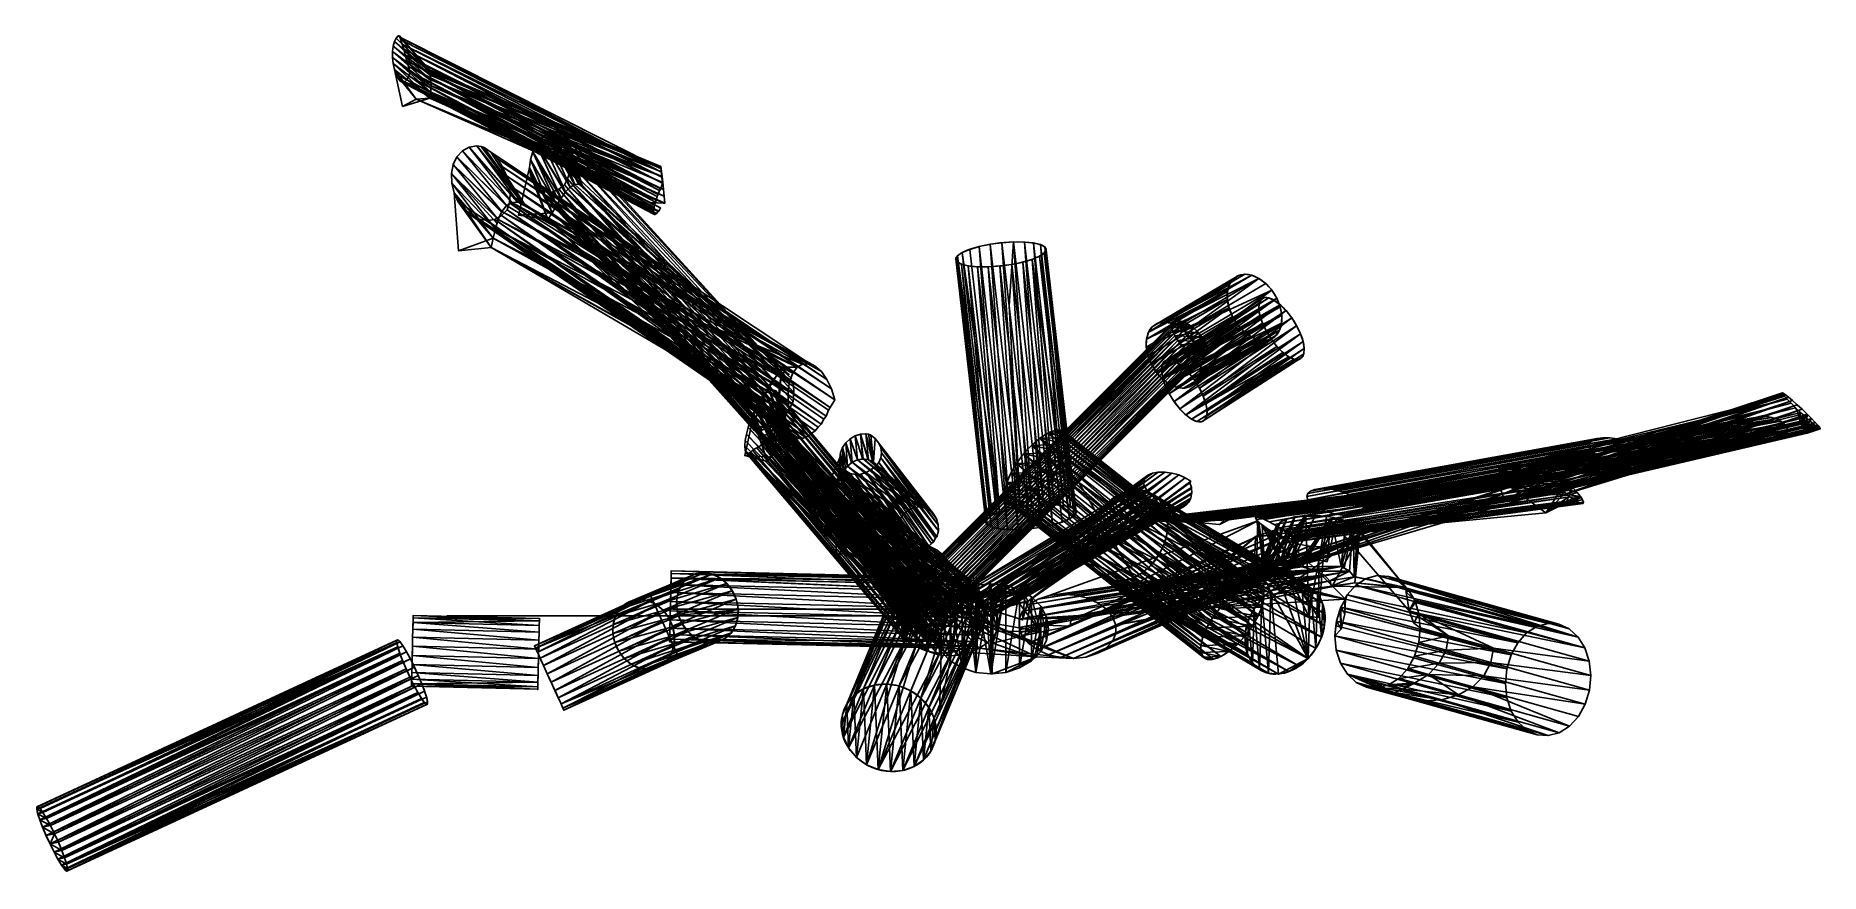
# Model space of a CAD drawing. Extents: x -53.3 to 43.9, y -14.4 to 31.2.
import ezdxf

# ---------------------------------------------------------------- set-up
doc = ezdxf.new("R2010")
doc.units = 0
doc.header["$MEASUREMENT"] = 0
doc.layers.get('0').update_dxf_attribs({"color": 13, "linetype": 'CONTINUOUS'})

msp = doc.modelspace()

# ---------------------------------------------------------------- linework, layer by layer
at = {"color": 0}
for p, q in [((-33.692, 31.113, 58.84), (-31.863, 29.37, 58.967)), ((-33.692, 31.113, 58.84), (-31.856, 29.276, 58.636)), ((-33.692, 31.113, 58.84), (-31.866, 29.365, 58.94)), ((-33.692, 31.113, 58.84), (-31.863, 29.37, 58.967)), ((-33.692, 31.113, 58.84), (-31.855, 29.279, 58.64)), ((-33.692, 31.113, 58.84), (-31.866, 29.365, 58.94)), ((-33.692, 31.113, 58.84), (-31.856, 29.276, 58.636)), ((-33.692, 31.113, 58.84), (-31.855, 29.279, 58.64)), ((-33.581, 31.223, 59.09), (-31.838, 29.355, 59.286)), ((-33.581, 31.223, 59.09), (-31.872, 29.369, 59.29)), ((-33.581, 31.223, 59.09), (-31.857, 29.364, 59.215)), ((-33.581, 31.223, 59.09), (-31.838, 29.355, 59.286)), ((-33.581, 31.223, 59.09), (-31.863, 29.37, 58.967)), ((-33.581, 31.223, 59.09), (-31.863, 29.37, 58.967)), ((-33.581, 31.223, 59.09), (-31.857, 29.364, 59.215)), ((-33.581, 31.223, 59.09), (-31.872, 29.369, 59.29)), ((-33.513, 31.24, 59.374), (-31.872, 29.369, 59.29)), ((-33.513, 31.24, 59.374), (-31.872, 29.369, 59.29)), ((-33.482, 31.164, 59.665), (-19.269, 24.002, 58.185)), ((-33.482, 31.164, 59.665), (-19.25, 23.808, 58.435)), ((-33.482, 31.164, 59.665), (-19.269, 24.002, 58.185)), ((-31.838, 29.354, 59.29), (-33.482, 31.164, 59.665)), ((-31.872, 29.369, 59.29), (-33.482, 31.164, 59.665)), ((-31.838, 29.354, 59.29), (-33.482, 31.164, 59.665)), ((-31.872, 29.369, 59.29), (-33.482, 31.164, 59.665)), ((-33.482, 31.164, 59.665), (-19.25, 23.808, 58.435)), ((-33.882, 30.376, 58.249), (-31.79, 28.512, 57.852)), ((-31.807, 28.83, 58.062), (-33.882, 30.376, 58.249)), ((-33.882, 30.376, 58.249), (-31.79, 28.512, 57.852)), ((-33.882, 30.376, 58.249), (-31.808, 28.796, 58.039)), ((-33.882, 30.376, 58.249), (-31.808, 28.796, 58.039)), ((-31.807, 28.83, 58.062), (-33.882, 30.376, 58.249)), ((-33.848, 30.675, 58.405), (-31.832, 29.093, 58.331)), ((-33.848, 30.675, 58.405), (-31.807, 28.83, 58.062)), ((-33.848, 30.675, 58.405), (-31.807, 28.83, 58.062)), ((-33.848, 30.675, 58.405), (-31.833, 29.089, 58.327)), ((-33.848, 30.675, 58.405), (-31.833, 29.089, 58.327)), ((-33.848, 30.675, 58.405), (-31.832, 29.093, 58.331)), ((-33.783, 30.927, 58.606), (-31.832, 29.093, 58.331)), ((-33.783, 30.927, 58.606), (-31.832, 29.093, 58.331)), ((-33.783, 30.927, 58.606), (-31.856, 29.276, 58.636)), ((-33.783, 30.927, 58.606), (-31.856, 29.276, 58.636)), ((-33.43, 31.009, 59.907), (-19.25, 23.808, 58.435)), ((-33.43, 31.009, 59.907), (-19.25, 23.808, 58.435)), ((-33.36, 30.787, 60.083), (-19.222, 23.537, 58.621)), ((-33.36, 30.787, 60.083), (-19.25, 23.808, 58.435)), ((-33.36, 30.787, 60.083), (-19.222, 23.537, 58.621)), ((-33.36, 30.787, 60.083), (-19.25, 23.808, 58.435)), ((-33.278, 30.512, 60.182), (-19.187, 23.207, 58.732)), ((-33.278, 30.512, 60.182), (-19.222, 23.537, 58.621)), ((-33.278, 30.512, 60.182), (-19.187, 23.207, 58.732)), ((-33.278, 30.512, 60.182), (-19.222, 23.537, 58.621)), ((-33.19, 30.202, 60.197), (-19.187, 23.207, 58.732)), ((-33.19, 30.202, 60.197), (-19.187, 23.207, 58.732)), ((-33.882, 30.05, 58.15), (-31.803, 28.375, 57.798)), ((-31.79, 28.512, 57.852), (-33.882, 30.05, 58.15)), ((-31.79, 28.512, 57.852), (-33.882, 30.05, 58.15)), ((-33.882, 30.05, 58.15), (-31.803, 28.375, 57.798)), ((-33.85, 29.719, 58.114), (-31.862, 27.832, 57.669)), ((-31.8, 28.168, 57.717), (-33.85, 29.719, 58.114)), ((-33.85, 29.719, 58.114), (-31.862, 27.832, 57.669)), ((-31.8, 28.168, 57.717), (-33.85, 29.719, 58.114)), ((-33.786, 29.406, 58.144), (-32.596, 27.788, 57.782)), ((-33.786, 29.406, 58.144), (-32.596, 27.788, 57.782)), ((-33.1, 29.879, 60.126), (-19.343, 22.802, 58.762)), ((-33.1, 29.879, 60.126), (-19.343, 22.802, 58.762)), ((-33.016, 29.566, 59.975), (-19.529, 22.289, 58.61)), ((-33.016, 29.566, 59.975), (-19.415, 22.59, 58.734)), ((-33.016, 29.566, 59.975), (-19.472, 22.476, 58.686)), ((-33.016, 29.566, 59.975), (-19.529, 22.289, 58.61)), ((-33.016, 29.566, 59.975), (-19.415, 22.59, 58.734)), ((-33.016, 29.566, 59.975), (-19.472, 22.476, 58.686)), ((-32.943, 29.282, 59.753), (-19.529, 22.289, 58.61)), ((-32.943, 29.282, 59.753), (-19.576, 22.17, 58.523)), ((-32.943, 29.282, 59.753), (-19.615, 22.014, 58.412)), ((-32.943, 29.282, 59.753), (-19.615, 22.014, 58.412)), ((-32.943, 29.282, 59.753), (-19.529, 22.289, 58.61)), ((-32.943, 29.282, 59.753), (-19.576, 22.17, 58.523)), ((-31.872, 29.369, 59.29), (-31.838, 29.355, 59.286)), ((-31.872, 29.369, 59.29), (-31.838, 29.355, 59.286)), ((-31.863, 29.37, 58.967), (-19.276, 24.109, 57.566)), ((-31.863, 29.37, 58.967), (-19.276, 24.109, 57.566)), ((-31.855, 29.279, 58.64), (-19.263, 24.015, 57.239)), ((-31.855, 29.279, 58.64), (-19.263, 24.015, 57.239)), ((-31.838, 29.355, 59.286), (-19.278, 24.104, 57.889)), ((-31.838, 29.355, 59.286), (-19.278, 24.104, 57.889)), ((-31.838, 29.354, 59.29), (-19.269, 24.002, 58.185)), ((-31.838, 29.354, 59.29), (-19.269, 24.002, 58.185)), ((-33.696, 29.132, 58.237), (-19.865, 22.15, 56.479)), ((-32.596, 27.788, 57.782), (-33.696, 29.132, 58.237)), ((-33.696, 29.132, 58.237), (-19.865, 22.15, 56.479)), ((-32.596, 27.788, 57.782), (-33.696, 29.132, 58.237)), ((-19.865, 22.15, 56.479), (-33.585, 28.915, 58.388)), ((-19.865, 22.15, 56.479), (-33.585, 28.915, 58.388)), ((-19.296, 21.862, 56.452), (-33.585, 28.915, 58.388)), ((-19.512, 21.558, 56.882), (-33.585, 28.915, 58.388)), ((-19.512, 21.558, 56.882), (-33.585, 28.915, 58.388)), ((-19.43, 21.665, 56.68), (-33.585, 28.915, 58.388)), ((-19.43, 21.665, 56.68), (-33.585, 28.915, 58.388)), ((-33.585, 28.915, 58.388), (-19.395, 21.694, 56.617)), ((-33.585, 28.915, 58.388), (-19.395, 21.694, 56.617)), ((-19.296, 21.862, 56.452), (-33.585, 28.915, 58.388)), ((-19.602, 21.497, 57.189), (-33.462, 28.771, 58.587)), ((-19.602, 21.497, 57.189), (-33.462, 28.771, 58.587)), ((-19.543, 21.543, 56.969), (-33.462, 28.771, 58.587)), ((-19.543, 21.543, 56.969), (-33.462, 28.771, 58.587)), ((-33.462, 28.771, 58.587), (-19.512, 21.558, 56.882)), ((-33.462, 28.771, 58.587), (-19.512, 21.558, 56.882)), ((-33.334, 28.71, 58.818), (-19.602, 21.497, 57.189)), ((-19.661, 21.516, 57.518), (-33.334, 28.71, 58.818)), ((-19.627, 21.506, 57.299), (-33.334, 28.71, 58.818)), ((-33.334, 28.71, 58.818), (-19.602, 21.497, 57.189)), ((-19.661, 21.516, 57.518), (-33.334, 28.71, 58.818)), ((-19.627, 21.506, 57.299), (-33.334, 28.71, 58.818)), ((-33.21, 28.734, 59.068), (-19.661, 21.516, 57.518)), ((-19.683, 21.614, 57.846), (-33.21, 28.734, 59.068)), ((-19.675, 21.557, 57.646), (-33.21, 28.734, 59.068)), ((-33.21, 28.734, 59.068), (-19.661, 21.516, 57.518)), ((-19.683, 21.614, 57.846), (-33.21, 28.734, 59.068)), ((-19.675, 21.557, 57.646), (-33.21, 28.734, 59.068)), ((-19.667, 21.784, 58.151), (-33.099, 28.844, 59.318)), ((-19.667, 21.784, 58.151), (-33.099, 28.844, 59.318)), ((-19.682, 21.692, 57.982), (-33.099, 28.844, 59.318)), ((-33.099, 28.844, 59.318), (-19.683, 21.614, 57.846)), ((-19.682, 21.692, 57.982), (-33.099, 28.844, 59.318)), ((-33.099, 28.844, 59.318), (-19.683, 21.614, 57.846)), ((-19.615, 22.014, 58.412), (-33.008, 29.031, 59.552)), ((-33.008, 29.031, 59.552), (-19.667, 21.784, 58.151)), ((-19.648, 21.902, 58.282), (-33.008, 29.031, 59.552)), ((-33.008, 29.031, 59.552), (-19.667, 21.784, 58.151)), ((-19.615, 22.014, 58.412), (-33.008, 29.031, 59.552)), ((-19.648, 21.902, 58.282), (-33.008, 29.031, 59.552)), ((-31.832, 29.093, 58.331), (-19.241, 23.829, 56.93)), ((-31.832, 29.093, 58.331), (-19.241, 23.829, 56.93)), ((-31.807, 28.83, 58.062), (-19.21, 23.564, 56.66)), ((-31.807, 28.83, 58.062), (-19.21, 23.564, 56.66)), ((-31.79, 28.512, 57.852), (-25.482, 25.875, 57.15)), ((-31.79, 28.512, 57.852), (-25.482, 25.875, 57.15)), ((-33.341, 27.391, 57.749), (-32.596, 27.788, 57.782)), ((-33.341, 27.391, 57.749), (-32.596, 27.788, 57.782)), ((-32.596, 27.788, 57.782), (-19.052, 22.126, 56.275)), ((-32.596, 27.788, 57.782), (-23.857, 23.918, 56.888)), ((-32.596, 27.788, 57.782), (-23.857, 23.918, 56.888)), ((-32.596, 27.788, 57.782), (-19.052, 22.126, 56.275)), ((-31.862, 27.832, 57.669), (-19.091, 22.494, 56.248)), ((-31.862, 27.832, 57.669), (-19.091, 22.494, 56.248)), ((-26.05, 25.312, 56.723), (-24.707, 22.386, 54.588)), ((-26.05, 25.312, 56.723), (-24.707, 22.386, 54.588)), ((-26.05, 25.312, 56.723), (-24.491, 22.697, 54.858)), ((-24.46, 22.733, 54.889), (-26.05, 25.312, 56.723)), ((-26.05, 25.312, 56.723), (-24.491, 22.697, 54.858)), ((-24.46, 22.733, 54.889), (-26.05, 25.312, 56.723)), ((-25.787, 25.637, 56.923), (-24.212, 22.992, 55.258)), ((-25.787, 25.637, 56.923), (-24.46, 22.733, 54.889)), ((-25.787, 25.637, 56.923), (-24.216, 22.989, 55.253)), ((-25.787, 25.637, 56.923), (-24.216, 22.989, 55.253)), ((-25.787, 25.637, 56.923), (-24.212, 22.992, 55.258)), ((-25.787, 25.637, 56.923), (-24.46, 22.733, 54.889)), ((-25.482, 25.875, 57.15), (-23.973, 23.137, 55.657)), ((-25.482, 25.875, 57.15), (-24.212, 22.992, 55.258)), ((-25.482, 25.875, 57.15), (-24.212, 22.992, 55.258)), ((-25.482, 25.875, 57.15), (-23.973, 23.137, 55.657)), ((-25.482, 25.875, 57.15), (-19.173, 23.238, 56.448)), ((-25.482, 25.875, 57.15), (-19.173, 23.238, 56.448)), ((-25.154, 26.011, 57.388), (-23.973, 23.137, 55.657)), ((-25.154, 26.011, 57.388), (-23.739, 23.153, 56.063)), ((-25.154, 26.011, 57.388), (-23.969, 23.138, 55.662)), ((-25.154, 26.011, 57.388), (-23.761, 23.155, 56.034)), ((-25.154, 26.011, 57.388), (-23.973, 23.137, 55.657)), ((-25.154, 26.011, 57.388), (-23.969, 23.138, 55.662)), ((-25.154, 26.011, 57.388), (-23.761, 23.155, 56.034)), ((-25.154, 26.011, 57.388), (-23.739, 23.153, 56.063)), ((-24.827, 26.036, 57.621), (-23.739, 23.153, 56.063)), ((-24.827, 26.036, 57.621), (-23.739, 23.153, 56.063)), ((-24.827, 26.036, 57.621), (-23.583, 23.063, 56.351)), ((-24.827, 26.036, 57.621), (-23.583, 23.063, 56.351)), ((-24.569, 25.944, 57.911), (-23.857, 23.918, 56.888)), ((-24.569, 25.944, 57.911), (-23.857, 23.918, 56.888)), ((-24.247, 25.449, 58.45), (-12.058, 12.221, 46.131)), ((-24.247, 25.449, 58.45), (-12.058, 12.221, 46.131)), ((-30.379, 24.651, 69.379), (-27.934, 21.669, 64.993)), ((-30.379, 24.651, 69.379), (-27.69, 21.983, 65.667)), ((-30.379, 24.651, 69.379), (-27.934, 21.669, 64.993)), ((-30.379, 24.651, 69.379), (-27.685, 21.987, 65.675)), ((-30.379, 24.651, 69.379), (-27.69, 21.983, 65.667)), ((-30.379, 24.651, 69.379), (-27.685, 21.987, 65.675)), ((-30.082, 24.974, 69.821), (-27.685, 21.987, 65.675)), ((-30.082, 24.974, 69.821), (-27.685, 21.987, 65.675)), ((-30.082, 24.974, 69.821), (-27.392, 22.162, 66.365)), ((-30.082, 24.974, 69.821), (-27.392, 22.162, 66.365)), ((-29.712, 25.177, 70.244), (-27.392, 22.162, 66.365)), ((-29.712, 25.177, 70.244), (-27.392, 22.162, 66.365)), ((-29.712, 25.177, 70.244), (-27.388, 22.163, 66.373)), ((-29.712, 25.177, 70.244), (-27.047, 22.178, 67.019)), ((-29.712, 25.177, 70.244), (-27.08, 22.179, 66.974)), ((-29.712, 25.177, 70.244), (-27.047, 22.178, 67.019)), ((-29.712, 25.177, 70.244), (-27.388, 22.163, 66.373)), ((-29.712, 25.177, 70.244), (-27.08, 22.179, 66.974)), ((-29.294, 25.245, 70.62), (-26.709, 22.041, 67.6)), ((-29.294, 25.245, 70.62), (-26.667, 22.018, 67.542)), ((-29.294, 25.245, 70.62), (-26.709, 22.041, 67.6)), ((-29.294, 25.245, 70.62), (-26.77, 22.064, 67.447)), ((-29.294, 25.245, 70.62), (-26.667, 22.018, 67.542)), ((-29.294, 25.245, 70.62), (-27.047, 22.178, 67.019)), ((-29.294, 25.245, 70.62), (-26.77, 22.064, 67.447)), ((-29.294, 25.245, 70.62), (-27.047, 22.178, 67.019)), ((-28.895, 25.15, 71.046), (-26.709, 22.041, 67.6)), ((-28.895, 25.15, 71.046), (-26.709, 22.041, 67.6)), ((-26.709, 22.041, 67.6), (-28.535, 24.904, 71.47)), ((-28.535, 24.904, 71.47), (-10.235, 12.527, 46.362)), ((-28.535, 24.904, 71.47), (-10.538, 12.948, 46.074)), ((-28.535, 24.904, 71.47), (-10.235, 12.527, 46.362)), ((-26.709, 22.041, 67.6), (-28.535, 24.904, 71.47)), ((-26.663, 22.014, 67.548), (-28.535, 24.904, 71.47)), ((-28.535, 24.904, 71.47), (-10.538, 12.948, 46.074)), ((-26.663, 22.014, 67.548), (-28.535, 24.904, 71.47)), ((-28.198, 24.548, 71.728), (-10.235, 12.527, 46.362)), ((-28.198, 24.548, 71.728), (-10.235, 12.527, 46.362)), ((-26.379, 24.5, 56.456), (-25.194, 21.593, 54.333)), ((-24.949, 21.99, 54.391), (-26.379, 24.5, 56.456)), ((-26.379, 24.5, 56.456), (-25.194, 21.593, 54.333)), ((-24.949, 21.99, 54.391), (-26.379, 24.5, 56.456)), ((-26.251, 24.925, 56.564), (-24.949, 21.99, 54.391)), ((-24.707, 22.386, 54.588), (-26.251, 24.925, 56.564)), ((-26.251, 24.925, 56.564), (-24.813, 22.232, 54.515)), ((-24.707, 22.386, 54.588), (-26.251, 24.925, 56.564)), ((-26.251, 24.925, 56.564), (-24.949, 21.99, 54.391)), ((-26.251, 24.925, 56.564), (-24.813, 22.232, 54.515)), ((-24.156, 25.083, 58.581), (-12.058, 12.221, 46.131)), ((-24.156, 25.083, 58.581), (-12.058, 12.221, 46.131)), ((-24.156, 25.083, 58.581), (-12.029, 11.803, 46.296)), ((-24.156, 25.083, 58.581), (-12.029, 11.803, 46.296)), ((-28.128, 21.237, 64.39), (-30.681, 23.739, 68.556)), ((-30.681, 23.739, 68.556), (-28.2, 21.037, 64.22)), ((-28.128, 21.237, 64.39), (-30.681, 23.739, 68.556)), ((-30.681, 23.739, 68.556), (-28.277, 20.732, 63.935)), ((-30.681, 23.739, 68.556), (-28.2, 21.037, 64.22)), ((-30.681, 23.739, 68.556), (-28.277, 20.732, 63.935)), ((-27.934, 21.669, 64.993), (-30.584, 24.23, 68.947)), ((-30.584, 24.23, 68.947), (-28.128, 21.237, 64.39)), ((-30.584, 24.23, 68.947), (-27.96, 21.623, 64.932)), ((-30.584, 24.23, 68.947), (-27.96, 21.623, 64.932)), ((-27.934, 21.669, 64.993), (-30.584, 24.23, 68.947)), ((-30.584, 24.23, 68.947), (-28.128, 21.237, 64.39)), ((-27.906, 24.108, 71.804), (-10.235, 12.527, 46.362)), ((-27.906, 24.108, 71.804), (-10.235, 12.527, 46.362)), ((-27.906, 24.108, 71.804), (-9.987, 12.005, 46.475)), ((-27.906, 24.108, 71.804), (-9.987, 12.005, 46.475)), ((-27.679, 23.612, 71.693), (-9.987, 12.005, 46.475)), ((-27.679, 23.612, 71.693), (-9.987, 12.005, 46.475)), ((-25.194, 21.593, 54.333), (-26.423, 24.067, 56.407)), ((-25.194, 21.593, 54.333), (-26.423, 24.067, 56.407)), ((-26.381, 23.655, 56.419), (-14.127, 10.418, 43.504)), ((-26.381, 23.655, 56.419), (-14.127, 10.418, 43.504)), ((-24.355, 23.437, 58.058), (-12.589, 10.606, 46.434)), ((-24.355, 23.437, 58.058), (-12.589, 10.606, 46.434)), ((-24.355, 23.437, 58.058), (-12.732, 10.492, 46.402)), ((-24.355, 23.437, 58.058), (-12.732, 10.492, 46.402)), ((-24.355, 23.437, 58.058), (-12.924, 10.294, 46.327)), ((-24.355, 23.437, 58.058), (-12.924, 10.294, 46.327)), ((-24.224, 23.819, 58.335), (-12.589, 10.606, 46.434)), ((-24.224, 23.819, 58.335), (-12.275, 10.94, 46.424)), ((-24.224, 23.819, 58.335), (-12.398, 10.847, 46.446)), ((-24.224, 23.819, 58.335), (-12.589, 10.606, 46.434)), ((-24.224, 23.819, 58.335), (-12.275, 10.94, 46.424)), ((-24.224, 23.819, 58.335), (-12.398, 10.847, 46.446)), ((-24.144, 24.239, 58.522), (-12.064, 11.33, 46.358)), ((-24.144, 24.239, 58.522), (-12.064, 11.33, 46.358)), ((-24.144, 24.239, 58.522), (-12.275, 10.94, 46.424)), ((-24.144, 24.239, 58.522), (-12.275, 10.94, 46.424)), ((-23.857, 23.918, 56.888), (-23.552, 23.049, 56.449)), ((-23.857, 23.918, 56.888), (-23.552, 23.049, 56.449)), ((-23.857, 23.918, 56.888), (-19.865, 22.15, 56.479)), ((-23.857, 23.918, 56.888), (-19.865, 22.15, 56.479)), ((-28.277, 20.732, 63.935), (-30.665, 23.212, 68.232)), ((-28.277, 20.732, 63.935), (-30.665, 23.212, 68.232)), ((-30.537, 22.684, 67.997), (-28.513, 19.709, 63.745)), ((-30.537, 22.684, 67.997), (-28.513, 19.709, 63.745)), ((-27.534, 23.096, 71.402), (-9.809, 11.417, 46.406)), ((-27.534, 23.096, 71.402), (-9.809, 11.417, 46.406)), ((-27.479, 22.594, 70.951), (-10.272, 10.52, 46.529)), ((-27.479, 22.594, 70.951), (-10.05, 10.991, 46.624)), ((-27.479, 22.594, 70.951), (-10.15, 10.851, 46.63)), ((-27.479, 22.594, 70.951), (-10.05, 10.991, 46.624)), ((-27.479, 22.594, 70.951), (-10.15, 10.851, 46.63)), ((-27.479, 22.594, 70.951), (-10.272, 10.52, 46.529)), ((-14.276, 9.908, 44.185), (-26.255, 23.292, 56.493)), ((-14.127, 10.418, 43.504), (-26.255, 23.292, 56.493)), ((-14.276, 9.908, 44.185), (-26.255, 23.292, 56.493)), ((-14.26, 10.087, 43.906), (-26.255, 23.292, 56.493)), ((-14.127, 10.418, 43.504), (-26.255, 23.292, 56.493)), ((-14.16, 10.373, 43.573), (-26.255, 23.292, 56.493)), ((-14.26, 10.087, 43.906), (-26.255, 23.292, 56.493)), ((-26.255, 23.292, 56.493), (-14.246, 10.134, 43.812)), ((-26.255, 23.292, 56.493), (-14.246, 10.134, 43.812)), ((-14.16, 10.373, 43.573), (-26.255, 23.292, 56.493)), ((-14.265, 9.871, 44.307), (-26.055, 23.004, 56.623)), ((-26.055, 23.004, 56.623), (-14.276, 9.908, 44.185)), ((-26.055, 23.004, 56.623), (-14.276, 9.908, 44.185)), ((-14.218, 9.758, 44.6), (-26.055, 23.004, 56.623)), ((-14.218, 9.758, 44.6), (-26.055, 23.004, 56.623)), ((-14.265, 9.871, 44.307), (-26.055, 23.004, 56.623)), ((-14.075, 9.694, 45.029), (-25.794, 22.809, 56.801)), ((-25.794, 22.809, 56.801), (-14.218, 9.758, 44.6)), ((-14.176, 9.742, 44.747), (-25.794, 22.809, 56.801)), ((-25.794, 22.809, 56.801), (-14.218, 9.758, 44.6)), ((-14.075, 9.694, 45.029), (-25.794, 22.809, 56.801)), ((-14.176, 9.742, 44.747), (-25.794, 22.809, 56.801)), ((-25.489, 22.721, 57.013), (-14.075, 9.694, 45.029)), ((-13.996, 9.709, 45.194), (-25.489, 22.721, 57.013)), ((-25.489, 22.721, 57.013), (-14.075, 9.694, 45.029)), ((-13.857, 9.721, 45.443), (-25.489, 22.721, 57.013)), ((-13.857, 9.721, 45.443), (-25.489, 22.721, 57.013)), ((-13.996, 9.709, 45.194), (-25.489, 22.721, 57.013)), ((-13.58, 9.836, 45.813), (-25.162, 22.747, 57.246)), ((-13.58, 9.836, 45.813), (-25.162, 22.747, 57.246)), ((-13.74, 9.777, 45.613), (-25.162, 22.747, 57.246)), ((-13.74, 9.777, 45.613), (-25.162, 22.747, 57.246)), ((-25.162, 22.747, 57.246), (-13.857, 9.721, 45.443)), ((-25.162, 22.747, 57.246), (-13.857, 9.721, 45.443)), ((-24.835, 22.883, 57.484), (-13.58, 9.836, 45.813)), ((-13.262, 10.031, 46.115), (-24.835, 22.883, 57.484)), ((-13.262, 10.031, 46.115), (-24.835, 22.883, 57.484)), ((-13.427, 9.939, 45.97), (-24.835, 22.883, 57.484)), ((-13.427, 9.939, 45.97), (-24.835, 22.883, 57.484)), ((-24.835, 22.883, 57.484), (-13.58, 9.836, 45.813)), ((-24.707, 22.386, 54.588), (-13.431, 12.108, 43.666)), ((-24.707, 22.386, 54.588), (-13.431, 12.108, 43.666)), ((-24.529, 23.121, 57.711), (-13.262, 10.031, 46.115)), ((-24.529, 23.121, 57.711), (-13.082, 10.184, 46.239)), ((-24.529, 23.121, 57.711), (-13.262, 10.031, 46.115)), ((-24.529, 23.121, 57.711), (-12.924, 10.294, 46.327)), ((-24.529, 23.121, 57.711), (-13.082, 10.184, 46.239)), ((-24.529, 23.121, 57.711), (-12.924, 10.294, 46.327)), ((-24.46, 22.733, 54.889), (-13.203, 12.471, 43.984)), ((-24.46, 22.733, 54.889), (-13.203, 12.471, 43.984)), ((-24.212, 22.992, 55.258), (-12.959, 12.734, 44.358)), ((-24.212, 22.992, 55.258), (-12.959, 12.734, 44.358)), ((-23.969, 23.138, 55.662), (-12.715, 12.88, 44.761)), ((-23.969, 23.138, 55.662), (-12.715, 12.88, 44.761)), ((-23.739, 23.153, 56.063), (-12.49, 12.899, 45.166)), ((-23.739, 23.153, 56.063), (-12.49, 12.899, 45.166)), ((-23.552, 23.049, 56.449), (-23.522, 23.022, 56.42)), ((-23.552, 23.049, 56.449), (-23.522, 23.022, 56.42)), ((-28.513, 19.709, 63.745), (-30.304, 22.193, 67.867)), ((-30.304, 22.193, 67.867), (-12.551, 10.347, 41.775)), ((-28.513, 19.709, 63.745), (-30.304, 22.193, 67.867)), ((-30.304, 22.193, 67.867), (-12.551, 10.347, 41.775)), ((-13.993, 11.292, 43.932), (-29.984, 21.77, 67.851)), ((-12.557, 10.277, 41.871), (-29.984, 21.77, 67.851)), ((-13.993, 11.292, 43.932), (-29.984, 21.77, 67.851)), ((-29.984, 21.77, 67.851), (-12.508, 9.939, 42.173)), ((-12.557, 10.277, 41.871), (-29.984, 21.77, 67.851)), ((-12.486, 9.868, 42.309), (-29.984, 21.77, 67.851)), ((-29.984, 21.77, 67.851), (-12.508, 9.939, 42.173)), ((-12.374, 9.612, 42.696), (-29.984, 21.77, 67.851)), ((-12.374, 9.612, 42.696), (-29.984, 21.77, 67.851)), ((-12.486, 9.868, 42.309), (-29.984, 21.77, 67.851)), ((-12.242, 9.445, 43.425), (-29.598, 21.446, 67.95)), ((-12.242, 9.445, 43.425), (-29.598, 21.446, 67.95)), ((-12.322, 9.554, 42.879), (-29.598, 21.446, 67.95)), ((-12.322, 9.554, 42.879), (-29.598, 21.446, 67.95)), ((-29.598, 21.446, 67.95), (-12.374, 9.612, 42.696)), ((-29.598, 21.446, 67.95), (-12.374, 9.612, 42.696)), ((-10.871, 9.726, 45.827), (-27.948, 21.443, 69.257)), ((-10.871, 9.726, 45.827), (-27.948, 21.443, 69.257)), ((-11.052, 9.599, 45.566), (-27.948, 21.443, 69.257)), ((-11.052, 9.599, 45.566), (-27.948, 21.443, 69.257)), ((-27.948, 21.443, 69.257), (-11.216, 9.461, 45.28)), ((-27.948, 21.443, 69.257), (-11.216, 9.461, 45.28)), ((-27.934, 21.669, 64.993), (-27.685, 21.987, 65.675)), ((-27.934, 21.669, 64.993), (-27.685, 21.987, 65.675)), ((-27.934, 21.669, 64.993), (-12.687, 13.193, 43.839)), ((-27.934, 21.669, 64.993), (-12.687, 13.193, 43.839)), ((-27.685, 21.987, 65.675), (-27.388, 22.163, 66.373)), ((-27.685, 21.987, 65.675), (-27.388, 22.163, 66.373)), ((-27.685, 21.987, 65.675), (-16.935, 15.577, 47.603)), ((-27.685, 21.987, 65.675), (-16.935, 15.577, 47.603)), ((-27.65, 21.766, 69.7), (-10.703, 9.932, 46.078)), ((-27.65, 21.766, 69.7), (-10.871, 9.726, 45.827)), ((-27.65, 21.766, 69.7), (-10.549, 10.087, 46.254)), ((-27.65, 21.766, 69.7), (-10.703, 9.932, 46.078)), ((-27.65, 21.766, 69.7), (-10.871, 9.726, 45.827)), ((-27.65, 21.766, 69.7), (-10.549, 10.087, 46.254)), ((-27.519, 22.14, 70.37), (-10.272, 10.52, 46.529)), ((-27.519, 22.14, 70.37), (-10.395, 10.357, 46.44)), ((-27.519, 22.14, 70.37), (-10.272, 10.52, 46.529)), ((-27.519, 22.14, 70.37), (-10.395, 10.357, 46.44)), ((-27.519, 22.14, 70.37), (-10.549, 10.087, 46.254)), ((-27.519, 22.14, 70.37), (-10.549, 10.087, 46.254)), ((-27.388, 22.163, 66.373), (-11.556, 13.363, 44.407)), ((-16.935, 15.577, 47.603), (-27.388, 22.163, 66.373)), ((-27.388, 22.163, 66.373), (-11.556, 13.363, 44.407)), ((-16.935, 15.577, 47.603), (-27.388, 22.163, 66.373)), ((-27.047, 22.178, 67.019), (-11.222, 13.381, 45.061)), ((-27.047, 22.178, 67.019), (-11.222, 13.381, 45.061)), ((-25.194, 21.593, 54.333), (-27.024, 21.46, 55.374)), ((-25.194, 21.593, 54.333), (-27.024, 21.46, 55.374)), ((-26.709, 22.041, 67.6), (-26.667, 22.018, 67.542)), ((-26.709, 22.041, 67.6), (-26.667, 22.018, 67.542)), ((-26.667, 22.018, 67.542), (-10.875, 13.239, 45.63)), ((-26.667, 22.018, 67.542), (-10.875, 13.239, 45.63)), ((-26.663, 22.014, 67.548), (-10.538, 12.948, 46.074)), ((-26.663, 22.014, 67.548), (-10.538, 12.948, 46.074)), ((-25.194, 21.593, 54.333), (-13.78, 11.188, 43.277)), ((-25.194, 21.593, 54.333), (-13.78, 11.188, 43.277)), ((-24.949, 21.99, 54.391), (-13.628, 11.671, 43.425)), ((-24.949, 21.99, 54.391), (-13.628, 11.671, 43.425)), ((-29.172, 21.242, 68.157), (-12.238, 9.444, 43.424)), ((-12.077, 9.36, 43.542), (-29.172, 21.242, 68.157)), ((-29.172, 21.242, 68.157), (-12.238, 9.444, 43.424)), ((-12.069, 9.415, 44.235), (-29.172, 21.242, 68.157)), ((-12.077, 9.36, 43.542), (-29.172, 21.242, 68.157)), ((-12.069, 9.415, 44.235), (-29.172, 21.242, 68.157)), ((-11.562, 9.312, 44.648), (-28.736, 21.171, 68.459)), ((-11.767, 9.301, 44.247), (-28.736, 21.171, 68.459)), ((-11.562, 9.312, 44.648), (-28.736, 21.171, 68.459)), ((-28.736, 21.171, 68.459), (-11.884, 9.287, 43.977)), ((-11.767, 9.301, 44.247), (-28.736, 21.171, 68.459)), ((-28.736, 21.171, 68.459), (-11.884, 9.287, 43.977)), ((-28.318, 21.24, 68.834), (-11.562, 9.312, 44.648)), ((-11.216, 9.461, 45.28), (-28.318, 21.24, 68.834)), ((-11.416, 9.382, 44.94), (-28.318, 21.24, 68.834)), ((-11.216, 9.461, 45.28), (-28.318, 21.24, 68.834)), ((-11.416, 9.382, 44.94), (-28.318, 21.24, 68.834)), ((-28.318, 21.24, 68.834), (-11.562, 9.312, 44.648)), ((-28.277, 20.732, 63.935), (-12.352, 11.879, 41.839)), ((-28.277, 20.732, 63.935), (-12.352, 11.879, 41.839)), ((-28.128, 21.237, 64.39), (-12.266, 12.419, 42.381)), ((-28.128, 21.237, 64.39), (-12.266, 12.419, 42.381)), ((-25.439, 21.233, 54.432), (-14.127, 10.418, 43.504)), ((-25.439, 21.233, 54.432), (-14.127, 10.418, 43.504)), ((-28.513, 19.709, 63.745), (-12.551, 10.347, 41.775)), ((-28.513, 19.709, 63.745), (-12.551, 10.347, 41.775)), ((-28.401, 20.207, 63.707), (-12.347, 11.283, 41.431)), ((-28.401, 20.207, 63.707), (-12.347, 11.283, 41.431)), ((-1.232, 5.132, 26.426), (-2.862, 19.435, 22.679)), ((-1.232, 5.132, 26.426), (-2.862, 19.435, 22.679)), ((-0.83, 5.302, 26.902), (-2.461, 19.605, 23.155)), ((-0.83, 5.302, 26.902), (-2.461, 19.605, 23.155)), ((-0.312, 5.454, 27.257), (-1.943, 19.757, 23.51)), ((-0.312, 5.454, 27.257), (-1.943, 19.757, 23.51)), ((0.286, 5.578, 27.467), (-1.344, 19.88, 23.72)), ((0.286, 5.578, 27.467), (-1.344, 19.88, 23.72)), ((-0.314, 16.524, 24.672), (-0.706, 19.966, 23.771)), ((-0.314, 16.524, 24.672), (-0.706, 19.966, 23.771)), ((1.559, 5.706, 27.405), (-0.072, 20.009, 23.658)), ((1.559, 5.706, 27.405), (-0.072, 20.009, 23.658)), ((2.147, 5.703, 27.137), (0.516, 20.006, 23.39)), ((2.147, 5.703, 27.137), (0.516, 20.006, 23.39)), ((2.647, 5.654, 26.732), (1.017, 19.957, 22.985)), ((2.647, 5.654, 26.732), (1.017, 19.957, 22.985)), ((3.26, 5.435, 25.628), (1.63, 19.738, 21.881)), ((3.26, 5.435, 25.628), (1.63, 19.738, 21.881)), ((3.33, 5.28, 25.005), (1.7, 19.582, 21.258)), ((3.33, 5.28, 25.005), (1.7, 19.582, 21.258)), ((-1.588, 4.782, 25.246), (-3.218, 19.085, 21.499)), ((-1.588, 4.782, 25.246), (-3.218, 19.085, 21.499)), ((-1.518, 4.627, 24.623), (-3.148, 18.93, 20.876)), ((-1.518, 4.627, 24.623), (-3.148, 18.93, 20.876)), ((-1.49, 4.954, 25.861), (-3.121, 19.257, 22.114)), ((-1.49, 4.954, 25.861), (-3.121, 19.257, 22.114)), ((-0.905, 4.408, 23.52), (-2.536, 18.71, 19.773)), ((-0.905, 4.408, 23.52), (-2.536, 18.71, 19.773)), ((-0.405, 4.359, 23.115), (-2.035, 18.661, 19.368)), ((-0.405, 4.359, 23.115), (-2.035, 18.661, 19.368)), ((0.183, 4.355, 22.847), (-1.447, 18.658, 19.1)), ((0.183, 4.355, 22.847), (-1.447, 18.658, 19.1)), ((0.818, 4.398, 22.734), (-0.813, 18.701, 18.987)), ((0.818, 4.398, 22.734), (-0.813, 18.701, 18.987)), ((1.456, 4.484, 22.784), (-0.174, 18.787, 19.038)), ((1.456, 4.484, 22.784), (-0.174, 18.787, 19.038)), ((2.054, 4.607, 22.994), (0.424, 18.91, 19.247)), ((2.054, 4.607, 22.994), (0.424, 18.91, 19.247)), ((2.572, 4.759, 23.349), (0.942, 19.062, 19.602)), ((2.572, 4.759, 23.349), (0.942, 19.062, 19.602)), ((2.974, 4.93, 23.825), (1.344, 19.233, 20.079)), ((2.974, 4.93, 23.825), (1.344, 19.233, 20.079)), ((3.232, 5.107, 24.39), (1.602, 19.41, 20.643)), ((3.232, 5.107, 24.39), (1.602, 19.41, 20.643)), ((11.689, 17.695, 66.568), (7.275, 15.095, 61.984)), ((11.689, 17.695, 66.568), (7.275, 15.095, 61.984)), ((11.892, 17.988, 66.207), (7.477, 15.388, 61.623)), ((11.892, 17.988, 66.207), (7.477, 15.388, 61.623)), ((12.173, 18.176, 65.829), (7.759, 15.576, 61.245)), ((12.173, 18.176, 65.829), (7.759, 15.576, 61.245)), ((12.515, 18.247, 65.461), (8.1, 15.647, 60.876)), ((12.515, 18.247, 65.461), (8.1, 15.647, 60.876)), ((12.893, 18.194, 65.127), (8.478, 15.595, 60.542)), ((12.893, 18.194, 65.127), (8.478, 15.595, 60.542)), ((13.281, 18.023, 64.849), (8.867, 15.423, 60.265)), ((13.281, 18.023, 64.849), (8.867, 15.423, 60.265)), ((13.655, 17.745, 64.648), (9.645, 15.383, 60.484)), ((13.655, 17.745, 64.648), (9.645, 15.383, 60.484)), ((0.924, 5.663, 27.517), (-0.314, 16.524, 24.672)), ((0.924, 5.663, 27.517), (-0.314, 16.524, 24.672)), ((11.57, 16.88, 67.145), (7.156, 14.28, 62.561)), ((11.57, 16.88, 67.145), (7.156, 14.28, 62.561)), ((11.58, 17.317, 66.888), (7.165, 14.717, 62.304)), ((11.58, 17.317, 66.888), (7.165, 14.717, 62.304)), ((13.303, 16.674, 57.613), (8.009, 13.281, 60.392)), ((13.303, 16.674, 57.613), (8.009, 13.281, 60.392)), ((13.409, 16.88, 58.064), (8.115, 13.486, 60.844)), ((13.409, 16.88, 58.064), (8.115, 13.486, 60.844)), ((13.59, 16.977, 58.528), (8.296, 13.584, 61.307)), ((13.59, 16.977, 58.528), (8.296, 13.584, 61.307)), ((13.834, 16.96, 58.972), (8.54, 13.566, 61.752)), ((13.834, 16.96, 58.972), (8.54, 13.566, 61.752)), ((14.125, 16.829, 59.367), (8.831, 13.435, 62.146)), ((14.125, 16.829, 59.367), (8.831, 13.435, 62.146)), ((14.443, 16.594, 59.685), (9.149, 13.2, 62.464)), ((14.443, 16.594, 59.685), (9.149, 13.2, 62.464)), ((14.255, 16.947, 64.522), (9.84, 14.348, 59.937)), ((14.255, 16.947, 64.522), (9.84, 14.348, 59.937)), ((-16.935, 15.577, 47.603), (-11.556, 13.363, 44.407)), ((-16.935, 15.577, 47.603), (-11.556, 13.363, 44.407)), ((-5.363, 1.625, 51.399), (8.672, 15.651, 61.466)), ((-5.363, 1.625, 51.399), (8.672, 15.651, 61.466)), ((-5.216, 1.682, 51.114), (8.819, 15.709, 61.181)), ((-5.216, 1.682, 51.114), (8.819, 15.709, 61.181)), ((-5.02, 1.674, 50.853), (9.015, 15.7, 60.92)), ((-5.02, 1.674, 50.853), (9.015, 15.7, 60.92)), ((-4.789, 1.6, 50.634), (9.245, 15.626, 60.701)), ((-4.789, 1.6, 50.634), (9.245, 15.626, 60.701)), ((11.662, 16.413, 67.322), (7.248, 13.813, 62.737)), ((11.662, 16.413, 67.322), (7.248, 13.813, 62.737)), ((11.848, 15.949, 67.406), (7.434, 13.349, 62.821)), ((11.848, 15.949, 67.406), (7.434, 13.349, 62.821)), ((13.281, 16.375, 57.204), (7.987, 12.981, 59.983)), ((13.281, 16.375, 57.204), (7.987, 12.981, 59.983)), ((13.342, 16.002, 56.866), (8.049, 12.608, 59.645)), ((13.342, 16.002, 56.866), (8.049, 12.608, 59.645)), ((13.484, 15.581, 56.622), (8.19, 12.187, 59.401)), ((13.484, 15.581, 56.622), (8.19, 12.187, 59.401)), ((14.765, 16.27, 59.904), (9.472, 12.876, 62.683)), ((14.765, 16.27, 59.904), (9.472, 12.876, 62.683)), ((15.071, 15.88, 60.01), (9.778, 12.486, 62.79)), ((15.071, 15.88, 60.01), (9.778, 12.486, 62.79)), ((14.441, 16.483, 64.606), (10.027, 13.883, 60.021)), ((14.441, 16.483, 64.606), (10.027, 13.883, 60.021)), ((14.523, 15.579, 65.039), (10.109, 12.979, 60.455)), ((14.523, 15.579, 65.039), (10.109, 12.979, 60.455)), ((14.533, 16.016, 64.782), (10.118, 13.417, 60.198)), ((14.533, 16.016, 64.782), (10.118, 13.417, 60.198)), ((-5.477, 1.333, 51.965), (8.558, 15.359, 62.032)), ((-5.477, 1.333, 51.965), (8.558, 15.359, 62.032)), ((-5.452, 1.506, 51.69), (8.582, 15.532, 61.757)), ((-5.452, 1.506, 51.69), (8.582, 15.532, 61.757)), ((-5.436, 1.118, 52.207), (8.599, 15.144, 62.274)), ((-5.436, 1.118, 52.207), (8.599, 15.144, 62.274)), ((-5.331, 0.875, 52.399), (8.703, 14.902, 62.466)), ((-5.331, 0.875, 52.399), (8.703, 14.902, 62.466)), ((-5.171, 0.622, 52.528), (8.864, 14.649, 62.595)), ((-5.171, 0.622, 52.528), (8.864, 14.649, 62.595)), ((-4.539, 1.466, 50.473), (9.495, 15.492, 60.54)), ((-4.539, 1.466, 50.473), (9.495, 15.492, 60.54)), ((-4.287, 1.281, 50.379), (9.747, 15.307, 60.446)), ((-4.287, 1.281, 50.379), (9.747, 15.307, 60.446)), ((-3.845, 0.81, 50.417), (10.19, 14.837, 60.484)), ((-3.845, 0.81, 50.417), (10.19, 14.837, 60.484)), ((-3.684, 0.557, 50.546), (10.351, 14.584, 60.613)), ((-3.684, 0.557, 50.546), (10.351, 14.584, 60.613)), ((12.449, 15.151, 67.28), (8.034, 12.552, 62.695)), ((12.449, 15.151, 67.28), (8.034, 12.552, 62.695)), ((12.822, 14.873, 67.078), (8.407, 12.273, 62.494)), ((12.822, 14.873, 67.078), (8.407, 12.273, 62.494)), ((13.965, 14.709, 56.473), (8.671, 11.316, 59.253)), ((13.965, 14.709, 56.473), (8.671, 11.316, 59.253)), ((13.211, 14.702, 66.801), (8.796, 12.102, 62.216)), ((13.211, 14.702, 66.801), (8.796, 12.102, 62.216)), ((13.589, 14.649, 66.467), (9.174, 12.05, 61.882)), ((13.589, 14.649, 66.467), (9.174, 12.05, 61.882)), ((9.645, 15.383, 60.484), (9.24, 15.145, 60.063)), ((9.645, 15.383, 60.484), (9.24, 15.145, 60.063)), ((13.93, 14.72, 66.098), (9.515, 12.12, 61.514)), ((13.93, 14.72, 66.098), (9.515, 12.12, 61.514)), ((14.211, 14.908, 65.72), (9.797, 12.308, 61.136)), ((14.211, 14.908, 65.72), (9.797, 12.308, 61.136)), ((14.414, 15.201, 65.359), (9.999, 12.601, 60.775)), ((14.414, 15.201, 65.359), (9.999, 12.601, 60.775)), ((15.552, 15.008, 59.862), (10.258, 11.615, 62.641)), ((15.552, 15.008, 59.862), (10.258, 11.615, 62.641)), ((15.694, 14.587, 59.618), (10.4, 11.193, 62.397)), ((15.694, 14.587, 59.618), (10.4, 11.193, 62.397)), ((-4.728, 0.152, 52.566), (9.307, 14.179, 62.633)), ((-4.728, 0.152, 52.566), (9.307, 14.179, 62.633)), ((-4.476, -0.033, 52.472), (9.559, 13.994, 62.54)), ((-4.476, -0.033, 52.472), (9.559, 13.994, 62.54)), ((-4.226, -0.167, 52.311), (9.809, 13.86, 62.378)), ((-4.226, -0.167, 52.311), (9.809, 13.86, 62.378)), ((-3.995, -0.241, 52.092), (10.039, 13.786, 62.159)), ((-3.995, -0.241, 52.092), (10.039, 13.786, 62.159)), ((-3.8, -0.249, 51.831), (10.235, 13.777, 61.898)), ((-3.8, -0.249, 51.831), (10.235, 13.777, 61.898)), ((-3.652, -0.192, 51.546), (10.382, 13.834, 61.613)), ((-3.652, -0.192, 51.546), (10.382, 13.834, 61.613)), ((-3.579, 0.315, 50.738), (10.455, 14.342, 60.805)), ((-3.579, 0.315, 50.738), (10.455, 14.342, 60.805)), ((-3.563, -0.073, 51.255), (10.472, 13.954, 61.322)), ((-3.563, -0.073, 51.255), (10.472, 13.954, 61.322)), ((-3.538, 0.1, 50.98), (10.496, 14.127, 61.047)), ((-3.538, 0.1, 50.98), (10.496, 14.127, 61.047)), ((14.271, 14.319, 56.579), (8.977, 10.925, 59.359)), ((14.271, 14.319, 56.579), (8.977, 10.925, 59.359)), ((14.594, 13.995, 56.799), (9.3, 10.601, 59.578)), ((14.594, 13.995, 56.799), (9.3, 10.601, 59.578)), ((14.911, 13.76, 57.117), (9.618, 10.366, 59.896)), ((14.911, 13.76, 57.117), (9.618, 10.366, 59.896)), ((15.202, 13.629, 57.511), (9.909, 10.235, 60.29)), ((15.202, 13.629, 57.511), (9.909, 10.235, 60.29)), ((15.447, 13.612, 57.955), (10.153, 10.218, 60.735)), ((15.447, 13.612, 57.955), (10.153, 10.218, 60.735)), ((15.628, 13.709, 58.419), (10.334, 10.315, 61.198)), ((15.628, 13.709, 58.419), (10.334, 10.315, 61.198)), ((15.733, 13.915, 58.871), (10.439, 10.521, 61.65)), ((15.733, 13.915, 58.871), (10.439, 10.521, 61.65)), ((15.756, 14.214, 59.28), (10.462, 10.82, 62.059)), ((15.756, 14.214, 59.28), (10.462, 10.82, 62.059)), ((-12.687, 13.193, 43.839), (-13.261, 8.289, 42.835)), ((-12.687, 13.193, 43.839), (-13.261, 8.289, 42.835)), ((-12.687, 13.193, 43.839), (-12.097, 12.865, 43.019)), ((-12.687, 13.193, 43.839), (-12.097, 12.865, 43.019)), ((-13.595, 11.765, 44.232), (-12.593, 9.403, 43.419)), ((-13.595, 11.765, 44.232), (-12.457, 9.557, 43.711)), ((-13.595, 11.765, 44.232), (-12.593, 9.403, 43.419)), ((-13.595, 11.765, 44.232), (-12.457, 9.557, 43.711)), ((-13.378, 11.889, 44.421), (-12.345, 9.618, 44.001)), ((-13.378, 11.889, 44.421), (-12.457, 9.557, 43.711)), ((-13.378, 11.889, 44.421), (-12.457, 9.557, 43.711)), ((-13.378, 11.889, 44.421), (-12.455, 9.558, 43.715)), ((-13.378, 11.889, 44.421), (-12.455, 9.558, 43.715)), ((-13.378, 11.889, 44.421), (-12.345, 9.618, 44.001)), ((-13.015, 11.901, 44.87), (-12.243, 9.594, 44.335)), ((-13.015, 11.901, 44.87), (-12.243, 9.594, 44.335)), ((-12.927, 11.795, 45.138), (-3.266, 0.131, 39.774)), ((-12.927, 11.795, 45.138), (-3.289, 0.339, 39.537)), ((-12.927, 11.795, 45.138), (-3.266, 0.131, 39.774)), ((-12.927, 11.795, 45.138), (-3.289, 0.339, 39.537)), ((-12.219, 9.568, 44.325), (-12.927, 11.795, 45.138)), ((-12.219, 9.568, 44.325), (-12.927, 11.795, 45.138)), ((28.866, 7.502, 30.435), (41.787, 11.79, 28.779)), ((28.866, 7.502, 30.435), (41.787, 11.79, 28.779)), ((28.907, 7.489, 30.099), (41.833, 11.778, 28.442)), ((28.907, 7.489, 30.099), (41.833, 11.778, 28.442)), ((28.916, 7.456, 30.749), (41.81, 11.735, 29.096)), ((28.916, 7.456, 30.749), (41.81, 11.735, 29.096)), ((29.021, 7.411, 29.765), (41.947, 11.7, 28.108)), ((29.021, 7.411, 29.765), (41.947, 11.7, 28.108)), ((-12.903, 8.885, 42.967), (-14.128, 11.017, 43.854)), ((-14.128, 11.017, 43.854), (-13.031, 8.867, 42.964)), ((-12.903, 8.885, 42.967), (-14.128, 11.017, 43.854)), ((-14.128, 11.017, 43.854), (-13.031, 8.867, 42.964)), ((-14.095, 10.905, 64.883), (-5.963, 2.081, 60.243)), ((-14.095, 10.905, 64.883), (-5.963, 2.081, 60.243)), ((-5.741, 2.302, 60.387), (-14.095, 10.905, 64.883)), ((-5.741, 2.302, 60.387), (-14.095, 10.905, 64.883)), ((-14.095, 10.905, 64.883), (-5.48, 2.413, 60.549)), ((-14.095, 10.905, 64.883), (-5.48, 2.413, 60.549)), ((-12.551, 10.347, 41.775), (-13.993, 11.292, 43.932)), ((-12.551, 10.347, 41.775), (-13.993, 11.292, 43.932)), ((-13.983, 11.314, 43.939), (-12.903, 8.885, 42.967)), ((-12.743, 9.17, 43.163), (-13.983, 11.314, 43.939)), ((-13.983, 11.314, 43.939), (-12.764, 9.141, 43.142)), ((-12.743, 9.17, 43.163), (-13.983, 11.314, 43.939)), ((-13.983, 11.314, 43.939), (-12.903, 8.885, 42.967)), ((-13.983, 11.314, 43.939), (-12.764, 9.141, 43.142)), ((-5.48, 2.413, 60.549), (-13.942, 11.127, 65.137)), ((-5.48, 2.413, 60.549), (-13.942, 11.127, 65.137)), ((-13.858, 11.076, 67.679), (-5.48, 2.413, 60.549)), ((-13.858, 11.076, 67.679), (-5.48, 2.413, 60.549)), ((-13.801, 11.569, 44.068), (-12.593, 9.403, 43.419)), ((-13.801, 11.569, 44.068), (-12.743, 9.17, 43.163)), ((-13.801, 11.569, 44.068), (-12.743, 9.17, 43.163)), ((-13.801, 11.569, 44.068), (-12.595, 9.4, 43.416)), ((-13.801, 11.569, 44.068), (-12.595, 9.4, 43.416)), ((-13.801, 11.569, 44.068), (-12.593, 9.403, 43.419)), ((-13.644, 11.104, 67.855), (-4.778, 0.543, 59.589)), ((-13.644, 11.104, 67.855), (-4.778, 0.543, 59.589)), ((-13.592, 11.083, 67.89), (-4.778, 0.543, 59.589)), ((-13.592, 11.083, 67.89), (-4.778, 0.543, 59.589)), ((-4.778, 0.543, 59.589), (-13.416, 11.038, 68.068)), ((-4.778, 0.543, 59.589), (-13.416, 11.038, 68.068)), ((-13.369, 11, 68.117), (-4.778, 0.543, 59.589)), ((-13.369, 11, 68.117), (-4.778, 0.543, 59.589)), ((-13.237, 10.896, 68.292), (-4.778, 0.543, 59.589)), ((-13.237, 10.896, 68.292), (-4.778, 0.543, 59.589)), ((-4.805, 0.533, 59.862), (-13.237, 10.896, 68.292)), ((-4.805, 0.533, 59.862), (-13.237, 10.896, 68.292)), ((-13.199, 10.833, 68.35), (-4.805, 0.533, 59.862)), ((-13.199, 10.833, 68.35), (-4.805, 0.533, 59.862)), ((-12.862, 11.612, 45.357), (-3.266, 0.131, 39.774)), ((-12.862, 11.612, 45.357), (-3.266, 0.131, 39.774)), ((-12.847, 10.75, 45.581), (-3.333, -0.479, 40.054)), ((-12.847, 10.75, 45.581), (-3.333, -0.479, 40.054)), ((-12.826, 11.365, 45.509), (-3.266, 0.131, 39.774)), ((-12.826, 11.365, 45.509), (-3.266, 0.131, 39.774)), ((-12.826, 11.365, 45.509), (-3.28, -0.148, 39.95)), ((-12.826, 11.365, 45.509), (-3.28, -0.148, 39.95)), ((-12.821, 11.071, 45.585), (-3.28, -0.148, 39.95)), ((-12.821, 11.071, 45.585), (-3.333, -0.479, 40.054)), ((-12.821, 11.071, 45.585), (-3.28, -0.148, 39.95)), ((-12.821, 11.071, 45.585), (-3.333, -0.479, 40.054)), ((26.529, 7.712, 31.342), (41.903, 11.617, 29.371)), ((26.529, 7.712, 31.342), (41.903, 11.617, 29.371)), ((26.529, 7.712, 31.342), (42.058, 11.445, 29.587)), ((26.529, 7.712, 31.342), (42.058, 11.445, 29.587)), ((26.684, 7.591, 31.558), (42.058, 11.445, 29.587)), ((26.684, 7.591, 31.558), (42.058, 11.445, 29.587)), ((26.892, 7.44, 31.698), (42.058, 11.445, 29.587)), ((26.892, 7.44, 31.698), (42.058, 11.445, 29.587)), ((26.892, 7.44, 31.698), (42.265, 11.229, 29.727)), ((26.892, 7.44, 31.698), (42.265, 11.229, 29.727)), ((27.137, 7.269, 31.754), (42.265, 11.229, 29.727)), ((27.137, 7.269, 31.754), (42.265, 11.229, 29.727)), ((27.137, 7.269, 31.754), (42.51, 10.985, 29.783)), ((27.137, 7.269, 31.754), (42.51, 10.985, 29.783)), ((27.403, 7.09, 31.722), (42.51, 10.985, 29.783)), ((27.403, 7.09, 31.722), (42.51, 10.985, 29.783)), ((28.918, 7.455, 30.752), (41.903, 11.617, 29.371)), ((28.918, 7.455, 30.752), (41.903, 11.617, 29.371)), ((29.19, 7.272, 29.458), (42.12, 11.562, 27.8)), ((29.19, 7.272, 29.458), (42.12, 11.562, 27.8)), ((29.39, 7.076, 29.199), (42.342, 11.373, 27.539)), ((29.39, 7.076, 29.199), (42.342, 11.373, 27.539)), ((-6.28, 1.424, 60.088), (-14.519, 9.908, 64.487)), ((-14.519, 9.908, 64.487), (-6.381, 1.061, 60.11)), ((-14.519, 9.908, 64.487), (-6.381, 1.061, 60.11)), ((-6.28, 1.424, 60.088), (-14.519, 9.908, 64.487)), ((-14.394, 10.274, 64.547), (-6.28, 1.424, 60.088)), ((-14.394, 10.274, 64.547), (-6.28, 1.424, 60.088)), ((-14.271, 10.382, 43.837), (-13.465, 8.05, 42.925)), ((-12.242, 9.445, 43.425), (-14.271, 10.382, 43.837)), ((-14.271, 10.382, 43.837), (-13.465, 8.05, 42.925)), ((-12.242, 9.445, 43.425), (-14.271, 10.382, 43.837)), ((-12.978, 8.603, 43.123), (-14.26, 10.087, 43.906)), ((-12.978, 8.603, 43.123), (-14.26, 10.087, 43.906)), ((-14.249, 10.614, 64.682), (-6.141, 1.775, 60.136)), ((-14.249, 10.614, 64.682), (-6.141, 1.775, 60.136)), ((-5.963, 2.081, 60.243), (-14.249, 10.614, 64.682)), ((-5.963, 2.081, 60.243), (-14.249, 10.614, 64.682)), ((-4.756, -1.755, 38.443), (-14.193, 9.834, 44.021)), ((-4.585, -1.508, 37.959), (-14.193, 9.834, 44.021)), ((-6.139, 0.378, 38.915), (-14.193, 9.834, 44.021)), ((-14.193, 9.834, 44.021), (-4.683, -1.645, 38.151)), ((-4.585, -1.508, 37.959), (-14.193, 9.834, 44.021)), ((-6.139, 0.378, 38.915), (-14.193, 9.834, 44.021)), ((-4.756, -1.755, 38.443), (-14.193, 9.834, 44.021)), ((-4.705, -1.665, 38.222), (-14.193, 9.834, 44.021)), ((-4.705, -1.665, 38.222), (-14.193, 9.834, 44.021)), ((-14.193, 9.834, 44.021), (-4.683, -1.645, 38.151)), ((-5.293, -0.16, 60.56), (-13.172, 9.804, 68.992)), ((-13.172, 9.804, 68.992), (-6.565, 1.826, 61.994)), ((-5.293, -0.16, 60.56), (-13.172, 9.804, 68.992)), ((-13.172, 9.804, 68.992), (-6.565, 1.826, 61.994)), ((-13.119, 9.975, 68.922), (-6.493, 1.779, 61.915)), ((-13.119, 9.975, 68.922), (-6.493, 1.779, 61.915)), ((-13.117, 10.685, 68.511), (-4.805, 0.533, 59.862)), ((-4.876, 0.45, 60.111), (-13.117, 10.685, 68.511)), ((-4.876, 0.45, 60.111), (-13.117, 10.685, 68.511)), ((-13.117, 10.685, 68.511), (-4.805, 0.533, 59.862)), ((-13.096, 10.594, 68.573), (-4.876, 0.45, 60.111)), ((-13.096, 10.594, 68.573), (-4.876, 0.45, 60.111)), ((-13.085, 9.842, 45.109), (-3.996, -1.209, 40.07)), ((-13.085, 9.842, 45.109), (-4.228, -1.42, 39.916)), ((-13.085, 9.842, 45.109), (-4.105, -1.297, 40.005)), ((-13.085, 9.842, 45.109), (-4.228, -1.42, 39.916)), ((-13.085, 9.842, 45.109), (-3.996, -1.209, 40.07)), ((-13.085, 9.842, 45.109), (-4.105, -1.297, 40.005)), ((-13.083, 10.12, 68.873), (-4.986, 0.299, 60.319)), ((-5.129, 0.091, 60.472), (-13.083, 10.12, 68.873)), ((-13.083, 10.12, 68.873), (-4.986, 0.299, 60.319)), ((-5.129, 0.091, 60.472), (-13.083, 10.12, 68.873)), ((-13.068, 10.3, 68.769), (-4.986, 0.299, 60.319)), ((-13.068, 10.3, 68.769), (-4.986, 0.299, 60.319)), ((-4.986, 0.299, 60.319), (-13.065, 10.421, 68.709)), ((-4.986, 0.299, 60.319), (-13.065, 10.421, 68.709)), ((-12.984, 10.114, 45.334), (-3.996, -1.209, 40.07)), ((-12.984, 10.114, 45.334), (-3.752, -0.978, 40.144)), ((-12.984, 10.114, 45.334), (-3.856, -1.061, 40.119)), ((-12.984, 10.114, 45.334), (-3.856, -1.061, 40.119)), ((-12.984, 10.114, 45.334), (-3.996, -1.209, 40.07)), ((-12.984, 10.114, 45.334), (-3.752, -0.978, 40.144)), ((-12.903, 10.424, 45.495), (-3.509, -0.746, 40.129)), ((-12.903, 10.424, 45.495), (-3.752, -0.978, 40.144)), ((-12.903, 10.424, 45.495), (-3.605, -0.806, 40.142)), ((-12.903, 10.424, 45.495), (-3.752, -0.978, 40.144)), ((-12.903, 10.424, 45.495), (-3.509, -0.746, 40.129)), ((-12.903, 10.424, 45.495), (-3.605, -0.806, 40.142)), ((12.86, 1.324, 30.461), (2.189, 9.742, 24.416)), ((12.86, 1.324, 30.461), (2.189, 9.742, 24.416)), ((13.185, 1.335, 29.902), (2.514, 9.752, 23.858)), ((13.185, 1.335, 29.902), (2.514, 9.752, 23.858)), ((27.558, 6.266, 29.592), (43.128, 10.314, 27.279)), ((27.558, 6.266, 29.592), (43.128, 10.314, 27.279)), ((27.672, 6.915, 31.603), (42.65, 10.575, 29.739)), ((27.672, 6.915, 31.603), (42.65, 10.575, 29.739)), ((43.128, 10.314, 27.279), (27.791, 6.15, 29.71)), ((43.128, 10.314, 27.279), (27.791, 6.15, 29.71)), ((43.123, 10.258, 27.312), (27.791, 6.15, 29.71)), ((43.123, 10.258, 27.312), (27.791, 6.15, 29.71)), ((27.791, 6.15, 29.71), (43.165, 10.042, 27.441)), ((27.791, 6.15, 29.71), (43.165, 10.042, 27.441)), ((43.161, 9.988, 27.497), (27.791, 6.15, 29.71)), ((43.161, 9.988, 27.497), (27.791, 6.15, 29.71)), ((43.181, 9.823, 27.674), (27.791, 6.15, 29.71)), ((43.181, 9.823, 27.674), (27.791, 6.15, 29.71)), ((27.925, 6.756, 31.407), (42.727, 10.374, 29.673)), ((27.925, 6.756, 31.407), (42.727, 10.374, 29.673)), ((27.925, 6.756, 31.407), (42.753, 10.26, 29.605)), ((27.925, 6.756, 31.407), (42.753, 10.26, 29.605)), ((27.925, 6.756, 31.407), (42.822, 10.094, 29.497)), ((27.925, 6.756, 31.407), (42.822, 10.094, 29.497)), ((27.992, 6.089, 29.888), (43.181, 9.823, 27.674)), ((27.992, 6.089, 29.888), (43.181, 9.823, 27.674)), ((43.172, 9.779, 27.756), (27.992, 6.089, 29.888)), ((43.172, 9.779, 27.756), (27.992, 6.089, 29.888)), ((28.147, 6.624, 31.146), (42.822, 10.094, 29.497)), ((28.147, 6.624, 31.146), (42.822, 10.094, 29.497)), ((28.147, 6.624, 31.146), (42.856, 9.988, 29.389)), ((28.147, 6.624, 31.146), (42.856, 9.988, 29.389)), ((28.147, 6.624, 31.146), (42.918, 9.863, 29.252)), ((28.147, 6.624, 31.146), (42.918, 9.863, 29.252)), ((42.918, 9.863, 29.252), (28.243, 6.424, 30.903)), ((42.918, 9.863, 29.252), (28.243, 6.424, 30.903)), ((42.955, 9.778, 29.105), (28.243, 6.424, 30.903)), ((42.955, 9.778, 29.105), (28.243, 6.424, 30.903)), ((29.85, 6.233, 28.894), (43.131, 10.64, 27.191)), ((29.85, 6.233, 28.894), (43.131, 10.64, 27.191)), ((29.85, 6.233, 28.894), (43.128, 10.314, 27.279)), ((29.85, 6.233, 28.894), (43.128, 10.314, 27.279)), ((31.532, 8.734, 39.706), (39.971, 10.121, 43.153)), ((31.532, 8.734, 39.706), (39.971, 10.121, 43.153)), ((31.547, 8.865, 39.597), (40.058, 10.264, 43.073)), ((31.547, 8.865, 39.597), (40.058, 10.264, 43.073)), ((31.574, 8.584, 39.778), (39.955, 9.962, 43.202)), ((31.574, 8.584, 39.778), (39.955, 9.962, 43.202)), ((31.681, 8.978, 39.485), (40.21, 10.38, 42.968)), ((31.681, 8.978, 39.485), (40.21, 10.38, 42.968)), ((31.888, 9.059, 39.362), (40.416, 10.461, 42.845)), ((31.888, 9.059, 39.362), (40.416, 10.461, 42.845)), ((32.134, 9.1, 39.229), (40.663, 10.502, 42.713)), ((32.134, 9.1, 39.229), (40.663, 10.502, 42.713)), ((32.405, 9.098, 39.095), (40.934, 10.5, 42.579)), ((32.405, 9.098, 39.095), (40.934, 10.5, 42.579)), ((32.681, 9.053, 38.97), (41.209, 10.455, 42.454)), ((32.681, 9.053, 38.97), (41.209, 10.455, 42.454)), ((32.943, 8.968, 38.862), (41.471, 10.37, 42.345)), ((32.943, 8.968, 38.862), (41.471, 10.37, 42.345)), ((33.173, 8.85, 38.777), (41.702, 10.252, 42.261)), ((33.173, 8.85, 38.777), (41.702, 10.252, 42.261)), ((33.536, 8.379, 38.717), (42.065, 9.781, 42.201)), ((33.536, 8.379, 38.717), (42.065, 9.781, 42.201)), ((42.822, 10.094, 29.497), (43.299, 10.252, 29.436)), ((42.822, 10.094, 29.497), (43.299, 10.252, 29.436)), ((42.918, 9.863, 29.252), (43.52, 10.063, 29.175)), ((42.918, 9.863, 29.252), (43.52, 10.063, 29.175)), ((43.006, 9.697, 28.955), (43.694, 9.925, 28.867)), ((43.006, 9.697, 28.955), (43.694, 9.925, 28.867)), ((43.081, 9.606, 28.626), (43.808, 9.847, 28.533)), ((43.081, 9.606, 28.626), (43.808, 9.847, 28.533)), ((43.128, 10.314, 27.279), (43.375, 10.396, 27.247)), ((43.128, 10.314, 27.279), (43.375, 10.396, 27.247)), ((43.137, 9.598, 28.288), (43.854, 9.835, 28.196)), ((43.137, 9.598, 28.288), (43.854, 9.835, 28.196)), ((43.165, 10.042, 27.441), (43.583, 10.18, 27.388)), ((43.165, 10.042, 27.441), (43.583, 10.18, 27.388)), ((43.171, 9.672, 27.963), (43.83, 9.89, 27.879)), ((43.171, 9.672, 27.963), (43.83, 9.89, 27.879)), ((43.181, 9.823, 27.674), (43.738, 10.008, 27.603)), ((43.181, 9.823, 27.674), (43.738, 10.008, 27.603)), ((-6.472, 0.428, 60.38), (-14.706, 8.906, 64.774)), ((-6.472, 0.428, 60.38), (-14.706, 8.906, 64.774)), ((-14.706, 8.906, 64.774), (-6.467, 0.449, 60.364)), ((-14.706, 8.906, 64.774), (-6.467, 0.449, 60.364)), ((-6.444, 0.719, 60.208), (-14.681, 9.201, 64.605)), ((-6.444, 0.719, 60.208), (-14.681, 9.201, 64.605)), ((-4.765, -1.806, 38.765), (-14.074, 9.64, 44.175)), ((-14.074, 9.64, 44.175), (-4.756, -1.755, 38.443)), ((-4.763, -1.765, 38.536), (-14.074, 9.64, 44.175)), ((-14.074, 9.64, 44.175), (-4.756, -1.755, 38.443)), ((-4.765, -1.806, 38.765), (-14.074, 9.64, 44.175)), ((-4.763, -1.765, 38.536), (-14.074, 9.64, 44.175)), ((-5.622, -1.125, 60.421), (-14.049, 8.807, 68.915)), ((-5.622, -1.125, 60.421), (-14.049, 8.807, 68.915)), ((-5.706, -1.405, 60.244), (-14.049, 8.807, 68.915)), ((-5.706, -1.405, 60.244), (-14.049, 8.807, 68.915)), ((-5.622, -1.125, 60.421), (-13.944, 8.848, 68.936)), ((-5.622, -1.125, 60.421), (-13.944, 8.848, 68.936)), ((-13.913, 9.519, 44.358), (-5.712, -0.634, 39.344)), ((-4.752, -1.799, 38.877), (-13.913, 9.519, 44.358)), ((-13.913, 9.519, 44.358), (-5.712, -0.634, 39.344)), ((-4.712, -1.796, 39.095), (-13.913, 9.519, 44.358)), ((-4.752, -1.799, 38.877), (-13.913, 9.519, 44.358)), ((-4.712, -1.796, 39.095), (-13.913, 9.519, 44.358)), ((-5.622, -1.125, 60.421), (-13.776, 8.975, 69.016)), ((-5.541, -0.795, 60.534), (-13.776, 8.975, 69.016)), ((-5.622, -1.125, 60.421), (-13.776, 8.975, 69.016)), ((-5.541, -0.795, 60.534), (-13.776, 8.975, 69.016)), ((-4.599, -1.724, 39.411), (-13.72, 9.479, 44.556)), ((-13.72, 9.479, 44.556), (-4.712, -1.796, 39.095)), ((-4.672, -1.764, 39.22), (-13.72, 9.479, 44.556)), ((-13.72, 9.479, 44.556), (-4.712, -1.796, 39.095)), ((-4.599, -1.724, 39.411), (-13.72, 9.479, 44.556)), ((-4.672, -1.764, 39.22), (-13.72, 9.479, 44.556)), ((-5.541, -0.795, 60.534), (-13.671, 9.061, 69.029)), ((-5.541, -0.795, 60.534), (-13.671, 9.061, 69.029)), ((-5.469, -0.437, 60.576), (-13.53, 9.211, 69.066)), ((-5.469, -0.437, 60.576), (-13.53, 9.211, 69.066)), ((-5.541, -0.795, 60.534), (-13.53, 9.211, 69.066)), ((-5.541, -0.795, 60.534), (-13.53, 9.211, 69.066)), ((-4.434, -1.596, 39.691), (-13.508, 9.522, 44.756)), ((-4.53, -1.663, 39.538), (-13.508, 9.522, 44.756)), ((-4.434, -1.596, 39.691), (-13.508, 9.522, 44.756)), ((-4.53, -1.663, 39.538), (-13.508, 9.522, 44.756)), ((-13.508, 9.522, 44.756), (-4.599, -1.724, 39.411)), ((-13.508, 9.522, 44.756), (-4.599, -1.724, 39.411)), ((-13.465, 8.05, 42.925), (-13.031, 8.867, 42.964)), ((-13.465, 8.05, 42.925), (-13.031, 8.867, 42.964)), ((-5.469, -0.437, 60.576), (-13.433, 9.331, 69.057)), ((-5.469, -0.437, 60.576), (-13.433, 9.331, 69.057)), ((-5.469, -0.437, 60.576), (-13.324, 9.494, 69.057)), ((-5.469, -0.437, 60.576), (-13.324, 9.494, 69.057)), ((-4.228, -1.42, 39.916), (-13.291, 9.646, 44.945)), ((-13.291, 9.646, 44.945), (-4.434, -1.596, 39.691)), ((-4.228, -1.42, 39.916), (-13.291, 9.646, 44.945)), ((-4.336, -1.503, 39.806), (-13.291, 9.646, 44.945)), ((-4.336, -1.503, 39.806), (-13.291, 9.646, 44.945)), ((-13.291, 9.646, 44.945), (-4.434, -1.596, 39.691)), ((-13.031, 8.867, 42.964), (-12.238, 9.444, 43.424)), ((-13.031, 8.867, 42.964), (-12.238, 9.444, 43.424)), ((-13.031, 8.867, 42.964), (-4.768, -0.896, 38.112)), ((-13.031, 8.867, 42.964), (-4.768, -0.896, 38.112)), ((-13.031, 8.867, 42.964), (-12.979, 8.766, 42.923)), ((-13.031, 8.867, 42.964), (-12.979, 8.766, 42.923)), ((-12.978, 8.603, 43.123), (-12.238, 9.444, 43.424)), ((-12.978, 8.603, 43.123), (-12.238, 9.444, 43.424)), ((-12.978, 8.603, 43.123), (-12.238, 9.444, 43.424)), ((-12.978, 8.603, 43.123), (-12.238, 9.444, 43.424)), ((-12.903, 8.885, 42.967), (-3.994, -0.263, 37.878)), ((-12.903, 8.885, 42.967), (-3.994, -0.263, 37.878)), ((-12.743, 9.17, 43.163), (-3.848, 0.037, 38.082)), ((-12.743, 9.17, 43.163), (-3.848, 0.037, 38.082)), ((-12.593, 9.403, 43.419), (-3.701, 0.273, 38.34)), ((-12.593, 9.403, 43.419), (-3.701, 0.273, 38.34)), ((-12.455, 9.558, 43.715), (-3.563, 0.428, 38.636)), ((-12.455, 9.558, 43.715), (-3.563, 0.428, 38.636)), ((-12.332, 9.62, 44.024), (-5.072, 2.166, 39.878)), ((-12.332, 9.62, 44.024), (-5.072, 2.166, 39.878)), ((-12.243, 9.594, 44.335), (-12.22, 9.57, 44.321)), ((-12.243, 9.594, 44.335), (-12.22, 9.57, 44.321)), ((-12.238, 9.444, 43.424), (-12.242, 9.445, 43.425)), ((-12.238, 9.444, 43.424), (-12.242, 9.445, 43.425)), ((-12.238, 9.444, 43.424), (-12.242, 9.445, 43.425)), ((-12.22, 9.57, 44.321), (-12.069, 9.415, 44.235)), ((-12.22, 9.57, 44.321), (-12.069, 9.415, 44.235)), ((-12.219, 9.568, 44.325), (-3.289, 0.339, 39.537)), ((-12.219, 9.568, 44.325), (-3.289, 0.339, 39.537)), ((-12.069, 9.415, 44.235), (-4.9, 2.055, 40.141)), ((-11.884, 9.287, 43.977), (-12.069, 9.415, 44.235)), ((-12.069, 9.415, 44.235), (-4.9, 2.055, 40.141)), ((-11.884, 9.287, 43.977), (-12.069, 9.415, 44.235)), ((-9.123, 7.806, 79.794), (-9.384, 8.82, 82.189)), ((-9.384, 8.82, 82.189), (-9.214, 7.7, 79.746)), ((-9.123, 7.806, 79.794), (-9.384, 8.82, 82.189)), ((-9.384, 8.82, 82.189), (-9.341, 7.543, 79.653)), ((-9.384, 8.82, 82.189), (-9.214, 7.7, 79.746)), ((-9.384, 8.82, 82.189), (-9.341, 7.543, 79.653)), ((-8.862, 8.012, 79.98), (-9.206, 9.079, 82.32)), ((-9.206, 9.079, 82.32), (-9.123, 7.806, 79.794)), ((-9.206, 9.079, 82.32), (-9.123, 7.806, 79.794)), ((-9.206, 9.079, 82.32), (-8.892, 7.99, 79.963)), ((-9.206, 9.079, 82.32), (-8.892, 7.99, 79.963)), ((-8.862, 8.012, 79.98), (-9.206, 9.079, 82.32)), ((-8.972, 9.297, 82.435), (-8.571, 8.145, 80.18)), ((-8.972, 9.297, 82.435), (-8.862, 8.012, 79.98)), ((-8.972, 9.297, 82.435), (-8.862, 8.012, 79.98)), ((-8.972, 9.297, 82.435), (-8.576, 8.143, 80.178)), ((-8.972, 9.297, 82.435), (-8.576, 8.143, 80.178)), ((-8.972, 9.297, 82.435), (-8.571, 8.145, 80.18)), ((-8.7, 9.457, 82.527), (-8.571, 8.145, 80.18)), ((-8.7, 9.457, 82.527), (-8.571, 8.145, 80.18)), ((-8.7, 9.457, 82.527), (-8.272, 8.191, 80.369)), ((-8.7, 9.457, 82.527), (-8.272, 8.191, 80.369)), ((-8.408, 9.549, 82.59), (-7.971, 8.148, 80.528)), ((-8.408, 9.549, 82.59), (-8.272, 8.191, 80.369)), ((-8.408, 9.549, 82.59), (-8.272, 8.191, 80.369)), ((-8.408, 9.549, 82.59), (-8.268, 8.192, 80.371)), ((-8.408, 9.549, 82.59), (-7.996, 8.153, 80.52)), ((-8.408, 9.549, 82.59), (-7.971, 8.148, 80.528)), ((-8.408, 9.549, 82.59), (-8.268, 8.192, 80.371)), ((-8.408, 9.549, 82.59), (-7.996, 8.153, 80.52)), ((-8.115, 9.566, 82.618), (-7.971, 8.148, 80.528)), ((-8.115, 9.566, 82.618), (-7.971, 8.148, 80.528)), ((-8.115, 9.566, 82.618), (-7.761, 8.047, 80.616)), ((-8.115, 9.566, 82.618), (-7.761, 8.047, 80.616)), ((-7.692, 8.011, 80.624), (-7.604, 9.303, 82.732)), ((-7.692, 8.011, 80.624), (-7.604, 9.303, 82.732)), ((-7.604, 9.303, 82.732), (-4.423, 5.201, 67.614)), ((-7.604, 9.303, 82.732), (-4.26, 4.93, 67.637)), ((-7.604, 9.303, 82.732), (-4.423, 5.201, 67.614)), ((-7.604, 9.303, 82.732), (-4.26, 4.93, 67.637)), ((-7.421, 9.076, 82.734), (-4.26, 4.93, 67.637)), ((-7.421, 9.076, 82.734), (-4.26, 4.93, 67.637)), ((-7.306, 8.813, 82.676), (-4.169, 4.614, 67.605)), ((-7.306, 8.813, 82.676), (-4.169, 4.614, 67.605)), ((3.477, 6.909, 27.009), (0.908, 8.935, 25.554)), ((3.477, 6.909, 27.009), (0.908, 8.935, 25.554)), ((12.029, 0.901, 31.339), (1.358, 9.319, 25.294)), ((12.029, 0.901, 31.339), (1.358, 9.319, 25.294)), ((12.466, 1.176, 30.951), (1.795, 9.594, 24.906)), ((12.466, 1.176, 30.951), (1.795, 9.594, 24.906)), ((13.418, 1.207, 29.314), (2.747, 9.625, 23.269)), ((13.418, 1.207, 29.314), (2.747, 9.625, 23.269)), ((13.543, 0.95, 28.734), (2.872, 9.368, 22.69)), ((13.543, 0.95, 28.734), (2.872, 9.368, 22.69)), ((15.898, 6.153, 36.045), (31.261, 8.934, 39.818)), ((15.898, 6.153, 36.045), (31.261, 8.934, 39.818)), ((15.947, 6.312, 35.867), (31.31, 9.093, 39.64)), ((15.947, 6.312, 35.867), (31.31, 9.093, 39.64)), ((15.954, 5.972, 36.161), (31.317, 8.753, 39.934)), ((15.954, 5.972, 36.161), (31.317, 8.753, 39.934)), ((16.097, 6.44, 35.639), (31.461, 9.221, 39.412)), ((16.097, 6.44, 35.639), (31.461, 9.221, 39.412)), ((16.339, 6.528, 35.378), (31.702, 9.308, 39.151)), ((16.339, 6.528, 35.378), (31.702, 9.308, 39.151)), ((16.655, 6.569, 35.101), (32.018, 9.35, 38.874)), ((16.655, 6.569, 35.101), (32.018, 9.35, 38.874)), ((17.024, 6.561, 34.827), (32.388, 9.342, 38.6)), ((17.024, 6.561, 34.827), (32.388, 9.342, 38.6)), ((17.422, 6.505, 34.574), (32.785, 9.286, 38.347)), ((17.422, 6.505, 34.574), (32.785, 9.286, 38.347)), ((17.82, 6.404, 34.36), (33.183, 9.185, 38.133)), ((17.82, 6.404, 34.36), (33.183, 9.185, 38.133)), ((18.192, 6.266, 34.2), (33.556, 9.047, 37.973)), ((18.192, 6.266, 34.2), (33.556, 9.047, 37.973)), ((43.171, 9.672, 27.963), (27.992, 6.089, 29.888)), ((43.171, 9.672, 27.963), (27.992, 6.089, 29.888)), ((28.146, 6.088, 30.112), (43.171, 9.672, 27.963)), ((28.146, 6.088, 30.112), (43.171, 9.672, 27.963)), ((43.154, 9.645, 28.072), (28.146, 6.088, 30.112)), ((43.154, 9.645, 28.072), (28.146, 6.088, 30.112)), ((43.137, 9.598, 28.288), (28.146, 6.088, 30.112)), ((43.137, 9.598, 28.288), (28.146, 6.088, 30.112)), ((43.081, 9.606, 28.626), (28.242, 6.147, 30.367)), ((43.081, 9.606, 28.626), (28.242, 6.147, 30.367)), ((43.11, 9.599, 28.42), (28.242, 6.147, 30.367)), ((43.11, 9.599, 28.42), (28.242, 6.147, 30.367)), ((28.242, 6.147, 30.367), (43.137, 9.598, 28.288)), ((28.242, 6.147, 30.367), (43.137, 9.598, 28.288)), ((28.243, 6.424, 30.903), (43.006, 9.697, 28.955)), ((28.243, 6.424, 30.903), (43.006, 9.697, 28.955)), ((43.006, 9.697, 28.955), (28.276, 6.262, 30.637)), ((43.006, 9.697, 28.955), (28.276, 6.262, 30.637)), ((43.041, 9.644, 28.773), (28.276, 6.262, 30.637)), ((43.041, 9.644, 28.773), (28.276, 6.262, 30.637)), ((28.276, 6.262, 30.637), (43.081, 9.606, 28.626)), ((28.276, 6.262, 30.637), (43.081, 9.606, 28.626)), ((31.529, 8.862, 39.59), (31.547, 8.865, 39.597)), ((31.529, 8.862, 39.59), (31.547, 8.865, 39.597)), ((32.02, 7.97, 39.574), (40.548, 9.372, 43.057)), ((32.02, 7.97, 39.574), (40.548, 9.372, 43.057)), ((32.022, 8.127, 39.753), (40.318, 9.491, 43.142)), ((32.022, 8.127, 39.753), (40.318, 9.491, 43.142)), ((32.282, 7.885, 39.465), (40.81, 9.287, 42.949)), ((32.282, 7.885, 39.465), (40.81, 9.287, 42.949)), ((32.933, 7.902, 39.493), (41.086, 9.242, 42.824)), ((32.933, 7.902, 39.493), (41.086, 9.242, 42.824)), ((33.193, 7.898, 39.356), (41.357, 9.24, 42.69)), ((33.193, 7.898, 39.356), (41.357, 9.24, 42.69)), ((33.406, 7.934, 39.209), (41.604, 9.281, 42.557)), ((33.406, 7.934, 39.209), (41.604, 9.281, 42.557)), ((33.556, 8.006, 39.063), (41.81, 9.362, 42.434)), ((33.556, 8.006, 39.063), (41.81, 9.362, 42.434)), ((33.629, 8.237, 38.811), (42.049, 9.621, 42.25)), ((33.629, 8.237, 38.811), (42.049, 9.621, 42.25)), ((33.632, 8.109, 38.927), (41.962, 9.478, 42.329)), ((33.632, 8.109, 38.927), (41.962, 9.478, 42.329)), ((-14.705, 8.377, 43.381), (-13.465, 8.05, 42.925)), ((-14.705, 8.377, 43.381), (-13.465, 8.05, 42.925)), ((-6.474, 0.219, 60.624), (-14.691, 8.68, 65.004)), ((-14.691, 8.68, 65.004), (-6.465, 0.257, 60.561)), ((-14.691, 8.68, 65.004), (-6.465, 0.257, 60.561)), ((-14.691, 8.68, 65.004), (-6.472, 0.428, 60.38)), ((-14.691, 8.68, 65.004), (-6.472, 0.428, 60.38)), ((-6.474, 0.219, 60.624), (-14.691, 8.68, 65.004)), ((-14.636, 8.536, 65.277), (-6.474, 0.219, 60.624)), ((-14.636, 8.536, 65.277), (-6.474, 0.219, 60.624)), ((-5.96, -1.723, 59.182), (-14.546, 8.486, 65.576)), ((-5.918, -1.781, 59.465), (-14.546, 8.486, 65.576)), ((-5.96, -1.723, 59.182), (-14.546, 8.486, 65.576)), ((-5.859, -1.745, 59.749), (-14.546, 8.486, 65.576)), ((-5.859, -1.745, 59.749), (-14.546, 8.486, 65.576)), ((-5.918, -1.781, 59.465), (-14.546, 8.486, 65.576)), ((-5.859, -1.745, 59.749), (-14.426, 8.531, 65.881)), ((-5.787, -1.617, 60.014), (-14.426, 8.531, 65.881)), ((-5.787, -1.617, 60.014), (-14.426, 8.531, 65.881)), ((-5.859, -1.745, 59.749), (-14.426, 8.531, 65.881)), ((-5.706, -1.405, 60.244), (-14.285, 8.67, 66.17)), ((-5.787, -1.617, 60.014), (-14.285, 8.67, 66.17)), ((-5.706, -1.405, 60.244), (-14.285, 8.67, 66.17)), ((-5.787, -1.617, 60.014), (-14.285, 8.67, 66.17)), ((-13.465, 8.05, 42.925), (-12.978, 8.603, 43.123)), ((-13.465, 8.05, 42.925), (-12.978, 8.603, 43.123)), ((-13.465, 8.05, 42.925), (-4.552, -1.486, 37.908)), ((-13.465, 8.05, 42.925), (-4.329, -1.33, 37.707)), ((-13.465, 8.05, 42.925), (-4.329, -1.33, 37.707)), ((-13.465, 8.05, 42.925), (-4.768, -0.896, 38.112)), ((-13.465, 8.05, 42.925), (-4.552, -1.486, 37.908)), ((-13.465, 8.05, 42.925), (-4.768, -0.896, 38.112)), ((-13.073, 8.578, 42.851), (-4.128, -0.607, 37.742)), ((-13.073, 8.578, 42.851), (-4.128, -0.607, 37.742)), ((-4.768, -0.896, 38.112), (-12.978, 8.603, 43.123)), ((-4.768, -0.896, 38.112), (-12.978, 8.603, 43.123)), ((-9.507, 7.246, 79.593), (-9.532, 8.247, 81.917)), ((-9.507, 7.246, 79.593), (-9.532, 8.247, 81.917)), ((-9.495, 8.536, 82.052), (-9.507, 7.246, 79.593)), ((-9.495, 8.536, 82.052), (-9.507, 7.246, 79.593)), ((-9.341, 7.543, 79.653), (-9.495, 8.536, 82.052)), ((-9.341, 7.543, 79.653), (-9.495, 8.536, 82.052)), ((-9.123, 7.806, 79.794), (-6.061, 5.188, 66.651)), ((-9.123, 7.806, 79.794), (-6.061, 5.188, 66.651)), ((-8.862, 8.012, 79.98), (-5.805, 5.398, 66.858)), ((-8.862, 8.012, 79.98), (-5.805, 5.398, 66.858)), ((-8.571, 8.145, 80.18), (-5.515, 5.532, 67.064)), ((-8.571, 8.145, 80.18), (-5.515, 5.532, 67.064)), ((-8.268, 8.192, 80.371), (-5.212, 5.579, 67.254)), ((-8.268, 8.192, 80.371), (-5.212, 5.579, 67.254)), ((-7.971, 8.148, 80.528), (-4.915, 5.537, 67.416)), ((-7.971, 8.148, 80.528), (-4.915, 5.537, 67.416)), ((-7.695, 8.014, 80.624), (-4.646, 5.408, 67.539)), ((-7.695, 8.014, 80.624), (-4.646, 5.408, 67.539)), ((-7.692, 8.011, 80.624), (-4.423, 5.201, 67.614)), ((-7.692, 8.011, 80.624), (-4.423, 5.201, 67.614)), ((-7.594, 7.786, 81.981), (-4.682, 3.439, 67.513)), ((-7.594, 7.786, 81.981), (-4.439, 3.68, 67.546)), ((-7.594, 7.786, 81.981), (-4.537, 3.587, 67.545)), ((-7.594, 7.786, 81.981), (-4.682, 3.439, 67.513)), ((-7.594, 7.786, 81.981), (-4.439, 3.68, 67.546)), ((-7.594, 7.786, 81.981), (-4.537, 3.587, 67.545)), ((-7.415, 8.003, 82.203), (-4.254, 3.961, 67.524)), ((-7.415, 8.003, 82.203), (-4.32, 3.873, 67.554)), ((-7.415, 8.003, 82.203), (-4.439, 3.68, 67.546)), ((-7.415, 8.003, 82.203), (-4.254, 3.961, 67.524)), ((-7.415, 8.003, 82.203), (-4.32, 3.873, 67.554)), ((-7.415, 8.003, 82.203), (-4.439, 3.68, 67.546)), ((-7.303, 8.258, 82.401), (-4.254, 3.961, 67.524)), ((-7.303, 8.258, 82.401), (-4.157, 4.274, 67.521)), ((-7.303, 8.258, 82.401), (-4.254, 3.961, 67.524)), ((-7.303, 8.258, 82.401), (-4.157, 4.274, 67.521)), ((-7.265, 8.535, 82.562), (-4.157, 4.274, 67.521)), ((-7.265, 8.535, 82.562), (-4.169, 4.614, 67.605)), ((-7.265, 8.535, 82.562), (-4.169, 4.614, 67.605)), ((-7.265, 8.535, 82.562), (-4.157, 4.274, 67.521)), ((10.762, -0.466, 31.672), (0.091, 7.951, 25.627)), ((10.762, -0.466, 31.672), (0.091, 7.951, 25.627)), ((11.147, 0.051, 31.712), (0.476, 8.469, 25.667)), ((11.147, 0.051, 31.712), (0.476, 8.469, 25.667)), ((13.227, -0.387, 27.43), (2.556, 8.031, 21.386)), ((13.227, -0.387, 27.43), (2.556, 8.031, 21.386)), ((13.444, 0.125, 27.76), (2.773, 8.543, 21.715)), ((13.444, 0.125, 27.76), (2.773, 8.543, 21.715)), ((16.679, 5.433, 36.087), (32.042, 8.214, 39.86)), ((16.679, 5.433, 36.087), (32.042, 8.214, 39.86)), ((17.051, 5.294, 35.926), (31.972, 7.995, 39.591)), ((17.051, 5.294, 35.926), (31.972, 7.995, 39.591)), ((17.449, 5.193, 35.712), (32.559, 7.929, 39.423)), ((17.449, 5.193, 35.712), (32.559, 7.929, 39.423)), ((17.846, 5.137, 35.46), (32.943, 7.87, 39.167)), ((17.846, 5.137, 35.46), (32.943, 7.87, 39.167)), ((18.216, 5.13, 35.185), (33.317, 7.863, 38.894)), ((18.216, 5.13, 35.185), (33.317, 7.863, 38.894)), ((18.532, 5.171, 34.908), (33.656, 7.909, 38.623)), ((18.532, 5.171, 34.908), (33.656, 7.909, 38.623)), ((18.774, 5.259, 34.647), (33.936, 8.003, 38.371)), ((18.774, 5.259, 34.647), (33.936, 8.003, 38.371)), ((18.917, 5.726, 34.125), (34.28, 8.507, 37.898)), ((18.917, 5.726, 34.125), (34.28, 8.507, 37.898)), ((18.924, 5.387, 34.42), (34.138, 8.141, 38.156)), ((18.924, 5.387, 34.42), (34.138, 8.141, 38.156)), ((18.973, 5.546, 34.242), (34.25, 8.311, 37.994)), ((18.973, 5.546, 34.242), (34.25, 8.311, 37.994)), ((26.375, 7.783, 30.781), (28.866, 7.502, 30.435)), ((26.375, 7.783, 30.781), (28.916, 7.456, 30.749)), ((26.375, 7.783, 30.781), (28.882, 7.445, 30.753)), ((26.375, 7.783, 30.781), (28.882, 7.445, 30.753)), ((26.375, 7.783, 30.781), (28.866, 7.502, 30.435)), ((26.375, 7.783, 30.781), (28.891, 7.462, 30.679)), ((26.375, 7.783, 30.781), (28.891, 7.462, 30.679)), ((26.375, 7.783, 30.781), (28.916, 7.456, 30.749)), ((26.425, 7.813, 30.913), (28.996, 7.336, 30.892)), ((26.425, 7.813, 30.913), (28.996, 7.336, 30.892)), ((26.437, 7.794, 31.067), (28.882, 7.445, 30.753)), ((26.437, 7.794, 31.067), (28.882, 7.445, 30.753)), ((31.426, 8.56, 39.718), (31.574, 8.584, 39.778)), ((31.426, 8.56, 39.718), (31.574, 8.584, 39.778)), ((31.442, 8.719, 39.669), (31.532, 8.734, 39.706)), ((31.442, 8.719, 39.669), (31.532, 8.734, 39.706)), ((31.789, 8.089, 39.658), (31.997, 8.123, 39.743)), ((31.789, 8.089, 39.658), (31.997, 8.123, 39.743)), ((31.972, 7.995, 39.591), (32.191, 8.035, 39.645)), ((31.972, 7.995, 39.591), (32.191, 8.035, 39.645)), ((31.997, 8.123, 39.743), (32.022, 8.127, 39.753)), ((31.997, 8.123, 39.743), (32.022, 8.127, 39.753)), ((32.191, 8.035, 39.645), (32.344, 8.063, 39.682)), ((32.191, 8.035, 39.645), (32.344, 8.063, 39.682)), ((32.344, 8.063, 39.682), (32.414, 8.075, 39.699)), ((32.344, 8.063, 39.682), (32.414, 8.075, 39.699)), ((32.558, 7.84, 39.34), (32.894, 7.896, 39.478)), ((32.558, 7.84, 39.34), (32.894, 7.896, 39.478)), ((32.559, 7.929, 39.423), (32.812, 7.974, 39.485)), ((32.559, 7.929, 39.423), (32.812, 7.974, 39.485)), ((32.828, 7.838, 39.206), (33.115, 7.886, 39.324)), ((32.828, 7.838, 39.206), (33.115, 7.886, 39.324)), ((32.894, 7.896, 39.478), (32.933, 7.902, 39.493)), ((32.894, 7.896, 39.478), (32.933, 7.902, 39.493)), ((32.943, 7.87, 39.167), (33.21, 7.918, 39.233)), ((32.943, 7.87, 39.167), (33.21, 7.918, 39.233)), ((33.075, 7.879, 39.074), (33.3, 7.916, 39.166)), ((33.075, 7.879, 39.074), (33.3, 7.916, 39.166)), ((33.115, 7.886, 39.324), (33.193, 7.898, 39.356)), ((33.115, 7.886, 39.324), (33.193, 7.898, 39.356)), ((33.281, 7.961, 38.951), (33.556, 8.006, 39.063)), ((33.281, 7.961, 38.951), (33.556, 8.006, 39.063)), ((33.3, 7.916, 39.166), (33.406, 7.934, 39.209)), ((33.3, 7.916, 39.166), (33.406, 7.934, 39.209)), ((33.317, 7.863, 38.894), (33.451, 7.887, 38.927)), ((33.317, 7.863, 38.894), (33.451, 7.887, 38.927)), ((33.433, 8.076, 38.846), (33.632, 8.109, 38.927)), ((33.433, 8.076, 38.846), (33.632, 8.109, 38.927)), ((33.451, 7.887, 38.927), (33.579, 7.911, 38.958)), ((33.451, 7.887, 38.927), (33.579, 7.911, 38.958)), ((33.52, 8.219, 38.766), (33.629, 8.237, 38.811)), ((33.52, 8.219, 38.766), (33.629, 8.237, 38.811)), ((33.656, 7.909, 38.623), (33.895, 7.952, 38.681)), ((33.656, 7.909, 38.623), (33.895, 7.952, 38.681)), ((33.936, 8.003, 38.371), (34.137, 8.04, 38.42)), ((33.936, 8.003, 38.371), (34.137, 8.04, 38.42)), ((34.138, 8.141, 38.156), (34.287, 8.168, 38.193)), ((34.138, 8.141, 38.156), (34.287, 8.168, 38.193)), ((34.25, 8.311, 37.994), (34.336, 8.327, 38.015)), ((34.25, 8.311, 37.994), (34.336, 8.327, 38.015)), ((-9.507, 7.246, 79.593), (-10.245, 6.618, 80.797)), ((-9.507, 7.246, 79.593), (-10.245, 6.618, 80.797)), ((-9.613, 6.94, 79.636), (-6.473, 4.256, 66.159)), ((-9.613, 6.94, 79.636), (-6.473, 4.256, 66.159)), ((-9.507, 7.246, 79.593), (-6.407, 4.596, 66.29)), ((-9.507, 7.246, 79.593), (-6.407, 4.596, 66.29)), ((-6.339, 3.442, 66.631), (-9.377, 7.731, 81.693)), ((-6.44, 3.629, 66.513), (-9.377, 7.731, 81.693)), ((-6.339, 3.442, 66.631), (-9.377, 7.731, 81.693)), ((-6.44, 3.629, 66.513), (-9.377, 7.731, 81.693)), ((-6.512, 3.914, 66.366), (-9.377, 7.731, 81.693)), ((-6.519, 3.966, 66.327), (-9.377, 7.731, 81.693)), ((-6.519, 3.966, 66.327), (-9.377, 7.731, 81.693)), ((-6.512, 3.914, 66.366), (-9.377, 7.731, 81.693)), ((-9.341, 7.543, 79.653), (-6.266, 4.914, 66.458)), ((-9.341, 7.543, 79.653), (-6.266, 4.914, 66.458)), ((-9.196, 7.539, 81.618), (-6.339, 3.442, 66.631)), ((-6.285, 3.391, 66.688), (-9.196, 7.539, 81.618)), ((-9.196, 7.539, 81.618), (-6.339, 3.442, 66.631)), ((-6.14, 3.256, 66.81), (-9.196, 7.539, 81.618)), ((-6.14, 3.256, 66.81), (-9.196, 7.539, 81.618)), ((-6.285, 3.391, 66.688), (-9.196, 7.539, 81.618)), ((-5.884, 3.138, 66.992), (-8.96, 7.41, 81.576)), ((-6.056, 3.218, 66.877), (-8.96, 7.41, 81.576)), ((-8.96, 7.41, 81.576), (-6.14, 3.256, 66.81)), ((-8.96, 7.41, 81.576), (-6.14, 3.256, 66.81)), ((-5.884, 3.138, 66.992), (-8.96, 7.41, 81.576)), ((-6.056, 3.218, 66.877), (-8.96, 7.41, 81.576)), ((-5.59, 3.098, 67.164), (-8.687, 7.352, 81.568)), ((-8.687, 7.352, 81.568), (-5.884, 3.138, 66.992)), ((-5.59, 3.098, 67.164), (-8.687, 7.352, 81.568)), ((-5.772, 3.124, 67.065), (-8.687, 7.352, 81.568)), ((-5.772, 3.124, 67.065), (-8.687, 7.352, 81.568)), ((-8.687, 7.352, 81.568), (-5.884, 3.138, 66.992)), ((-8.394, 7.37, 81.597), (-5.59, 3.098, 67.164)), ((-5.453, 3.117, 67.237), (-8.394, 7.37, 81.597)), ((-8.394, 7.37, 81.597), (-5.59, 3.098, 67.164)), ((-5.278, 3.137, 67.315), (-8.394, 7.37, 81.597)), ((-5.278, 3.137, 67.315), (-8.394, 7.37, 81.597)), ((-5.453, 3.117, 67.237), (-8.394, 7.37, 81.597)), ((-4.968, 3.254, 67.434), (-8.101, 7.462, 81.66)), ((-5.124, 3.197, 67.382), (-8.101, 7.462, 81.66)), ((-4.968, 3.254, 67.434), (-8.101, 7.462, 81.66)), ((-8.101, 7.462, 81.66), (-5.278, 3.137, 67.315)), ((-5.124, 3.197, 67.382), (-8.101, 7.462, 81.66)), ((-8.101, 7.462, 81.66), (-5.278, 3.137, 67.315)), ((-7.829, 7.622, 81.752), (-4.968, 3.254, 67.434)), ((-7.829, 7.622, 81.752), (-4.811, 3.358, 67.486)), ((-7.829, 7.622, 81.752), (-4.968, 3.254, 67.434)), ((-7.829, 7.622, 81.752), (-4.682, 3.439, 67.513)), ((-7.829, 7.622, 81.752), (-4.811, 3.358, 67.486)), ((-7.829, 7.622, 81.752), (-4.682, 3.439, 67.513)), ((-3.649, 0.504, 41.916), (7.01, 6.956, 51.928)), ((-3.649, 0.504, 41.916), (7.01, 6.956, 51.928)), ((-1.521, 0.804, 43.14), (7.01, 6.956, 51.928)), ((-1.521, 0.804, 43.14), (7.01, 6.956, 51.928)), ((-1.52, 0.806, 43.136), (7.078, 7.148, 51.689)), ((-1.52, 0.806, 43.136), (7.078, 7.148, 51.689)), ((-1.374, 0.951, 42.89), (7.242, 7.306, 51.46)), ((-1.374, 0.951, 42.89), (7.242, 7.306, 51.46)), ((-1.129, 1.061, 42.683), (7.49, 7.418, 51.256)), ((-1.129, 1.061, 42.683), (7.49, 7.418, 51.256)), ((-0.813, 1.121, 42.518), (7.806, 7.478, 51.092)), ((-0.813, 1.121, 42.518), (7.806, 7.478, 51.092)), ((-0.454, 1.122, 42.401), (8.168, 7.481, 50.978)), ((-0.454, 1.122, 42.401), (8.168, 7.481, 50.978)), ((10.233, -1.51, 31.152), (-0.438, 6.907, 25.107)), ((10.233, -1.51, 31.152), (-0.438, 6.907, 25.107)), ((10.45, -0.999, 31.481), (-0.221, 7.419, 25.436)), ((10.45, -0.999, 31.481), (-0.221, 7.419, 25.436)), ((-0.085, 1.058, 42.331), (8.551, 7.428, 50.922)), ((-0.085, 1.058, 42.331), (8.551, 7.428, 50.922)), ((0.259, 0.925, 42.302), (8.93, 7.321, 50.927)), ((0.259, 0.925, 42.302), (8.93, 7.321, 50.927)), ((0.715, 0.447, 42.31), (9.571, 6.979, 51.119)), ((0.715, 0.447, 42.31), (9.571, 6.979, 51.119)), ((12.53, -1.436, 27.199), (1.859, 6.981, 21.154)), ((12.53, -1.436, 27.199), (1.859, 6.981, 21.154)), ((12.915, -0.919, 27.239), (2.244, 7.498, 21.195)), ((12.915, -0.919, 27.239), (2.244, 7.498, 21.195)), ((11.579, 0.517, 31.598), (3.477, 6.909, 27.009)), ((11.579, 0.517, 31.598), (3.477, 6.909, 27.009)), ((13.106, 4.991, 31.424), (28.825, 7.649, 30.404)), ((13.106, 4.991, 31.424), (28.825, 7.649, 30.404)), ((13.106, 4.991, 31.424), (28.876, 7.519, 30.677)), ((13.106, 4.991, 31.424), (28.876, 7.519, 30.677)), ((13.128, 5.038, 31.109), (28.846, 7.717, 30.089)), ((13.128, 5.038, 31.109), (28.846, 7.717, 30.089)), ((13.128, 5.038, 31.109), (28.825, 7.649, 30.404)), ((13.128, 5.038, 31.109), (28.825, 7.649, 30.404)), ((13.157, 4.9, 31.697), (28.876, 7.519, 30.677)), ((13.157, 4.9, 31.697), (28.876, 7.519, 30.677)), ((13.221, 5.04, 30.775), (28.939, 7.719, 29.755)), ((13.221, 5.04, 30.775), (28.939, 7.719, 29.755)), ((13.221, 5.04, 30.775), (28.846, 7.717, 30.089)), ((13.221, 5.04, 30.775), (28.846, 7.717, 30.089)), ((13.379, 4.994, 30.445), (28.939, 7.719, 29.755)), ((13.379, 4.994, 30.445), (28.939, 7.719, 29.755)), ((13.379, 4.994, 30.445), (29.097, 7.654, 29.425)), ((13.379, 4.994, 30.445), (29.097, 7.654, 29.425)), ((13.591, 4.906, 30.14), (29.097, 7.654, 29.425)), ((13.591, 4.906, 30.14), (29.097, 7.654, 29.425)), ((13.591, 4.906, 30.14), (29.309, 7.528, 29.12)), ((13.591, 4.906, 30.14), (29.309, 7.528, 29.12)), ((29.309, 7.528, 29.12), (13.843, 4.779, 29.882)), ((29.309, 7.528, 29.12), (13.843, 4.779, 29.882)), ((13.843, 4.779, 29.882), (29.561, 7.347, 28.862)), ((13.843, 4.779, 29.882), (29.561, 7.347, 28.862)), ((29.561, 7.347, 28.862), (14.118, 4.624, 29.689)), ((29.561, 7.347, 28.862), (14.118, 4.624, 29.689)), ((14.118, 4.624, 29.689), (29.836, 7.126, 28.669)), ((14.118, 4.624, 29.689), (29.836, 7.126, 28.669)), ((14.396, 4.451, 29.573), (30.115, 6.878, 28.553)), ((14.396, 4.451, 29.573), (30.115, 6.878, 28.553)), ((30.115, 6.878, 28.553), (14.66, 4.271, 29.542)), ((30.115, 6.878, 28.553), (14.66, 4.271, 29.542)), ((26.342, 7.668, 30.512), (28.866, 7.502, 30.435)), ((26.342, 7.668, 30.512), (28.908, 7.488, 30.095)), ((26.342, 7.668, 30.512), (28.908, 7.488, 30.095)), ((26.342, 7.668, 30.512), (28.907, 7.489, 30.099)), ((26.342, 7.668, 30.512), (28.907, 7.489, 30.099)), ((26.342, 7.668, 30.512), (28.865, 7.5, 30.408)), ((26.342, 7.668, 30.512), (28.865, 7.5, 30.408)), ((26.342, 7.668, 30.512), (28.866, 7.502, 30.435)), ((26.375, 7.505, 30.246), (29.021, 7.411, 29.765)), ((26.375, 7.505, 30.246), (29.021, 7.411, 29.765)), ((26.375, 7.505, 30.246), (28.908, 7.488, 30.095)), ((26.375, 7.505, 30.246), (28.908, 7.488, 30.095)), ((26.459, 6.526, 31.056), (28.996, 7.336, 30.892)), ((26.459, 6.526, 31.056), (28.996, 7.336, 30.892)), ((26.471, 7.306, 30.003), (29.021, 7.411, 29.765)), ((26.471, 7.306, 30.003), (29.021, 7.411, 29.765)), ((26.471, 7.306, 30.003), (29.023, 7.409, 29.761)), ((26.471, 7.306, 30.003), (29.023, 7.409, 29.761)), ((26.471, 7.306, 30.003), (29.19, 7.272, 29.458)), ((26.471, 7.306, 30.003), (29.19, 7.272, 29.458)), ((28.918, 7.455, 30.752), (26.529, 7.712, 31.342)), ((28.882, 7.445, 30.753), (26.529, 7.712, 31.342)), ((28.918, 7.455, 30.752), (26.529, 7.712, 31.342)), ((28.882, 7.445, 30.753), (26.529, 7.712, 31.342)), ((26.544, 6.272, 31.203), (29.178, 7.113, 31.032)), ((26.544, 6.272, 31.203), (29.178, 7.113, 31.032)), ((29.19, 7.272, 29.458), (26.625, 7.083, 29.799)), ((29.19, 7.272, 29.458), (26.625, 7.083, 29.799)), ((26.625, 7.083, 29.799), (29.208, 7.249, 29.429)), ((26.625, 7.083, 29.799), (29.208, 7.249, 29.429)), ((26.625, 7.083, 29.799), (29.39, 7.076, 29.199)), ((26.625, 7.083, 29.799), (29.39, 7.076, 29.199)), ((29.39, 7.076, 29.199), (26.825, 6.853, 29.648)), ((29.39, 7.076, 29.199), (26.825, 6.853, 29.648)), ((26.825, 6.853, 29.648), (29.464, 6.973, 29.123)), ((26.825, 6.853, 29.648), (29.464, 6.973, 29.123)), ((29.592, 6.831, 29.009), (27.058, 6.63, 29.56)), ((29.592, 6.831, 29.009), (27.058, 6.63, 29.56)), ((28.876, 7.519, 30.677), (28.882, 7.445, 30.753)), ((28.876, 7.519, 30.677), (28.882, 7.445, 30.753)), ((28.882, 7.445, 30.753), (28.916, 7.456, 30.749)), ((28.882, 7.445, 30.753), (28.916, 7.456, 30.749)), ((28.882, 7.445, 30.753), (28.996, 7.336, 30.892)), ((28.882, 7.445, 30.753), (28.996, 7.336, 30.892)), ((-9.544, 5.92, 69.891), (-8.858, 4.492, 67.615)), ((-9.544, 5.92, 69.891), (-8.644, 4.732, 67.803)), ((-9.544, 5.92, 69.891), (-8.858, 4.492, 67.615)), ((-9.544, 5.92, 69.891), (-8.644, 4.732, 67.803)), ((-9.544, 5.92, 69.891), (-8.641, 4.735, 67.805)), ((-9.544, 5.92, 69.891), (-8.641, 4.735, 67.805)), ((-9.347, 6.171, 69.969), (-8.387, 4.9, 67.994)), ((-9.347, 6.171, 69.969), (-8.641, 4.735, 67.805)), ((-9.347, 6.171, 69.969), (-8.387, 4.9, 67.994)), ((-9.347, 6.171, 69.969), (-8.641, 4.735, 67.805)), ((-9.106, 6.362, 70.027), (-8.387, 4.9, 67.994)), ((-9.106, 6.362, 70.027), (-8.383, 4.902, 67.996)), ((-9.106, 6.362, 70.027), (-8.387, 4.9, 67.994)), ((-9.106, 6.362, 70.027), (-8.124, 4.973, 68.155)), ((-9.106, 6.362, 70.027), (-8.099, 4.978, 68.164)), ((-9.106, 6.362, 70.027), (-8.383, 4.902, 67.996)), ((-9.106, 6.362, 70.027), (-8.124, 4.973, 68.155)), ((-9.106, 6.362, 70.027), (-8.099, 4.978, 68.164)), ((-8.838, 6.481, 70.061), (-8.099, 4.978, 68.164)), ((-8.838, 6.481, 70.061), (-7.874, 4.963, 68.269)), ((-8.838, 6.481, 70.061), (-7.874, 4.963, 68.269)), ((-8.838, 6.481, 70.061), (-8.099, 4.978, 68.164)), ((-8.555, 6.498, 70.13), (-7.813, 4.962, 68.316)), ((-8.555, 6.498, 70.13), (-7.813, 4.962, 68.316)), ((-8.277, 6.418, 70.219), (-2.953, 2.026, 55.801)), ((-7.798, 4.953, 68.283), (-8.277, 6.418, 70.219)), ((-7.813, 4.962, 68.316), (-8.277, 6.418, 70.219)), ((-7.798, 4.953, 68.283), (-8.277, 6.418, 70.219)), ((-7.813, 4.962, 68.316), (-8.277, 6.418, 70.219)), ((-8.277, 6.418, 70.219), (-4.663, 3.438, 60.894)), ((-8.277, 6.418, 70.219), (-2.953, 2.026, 55.801)), ((-8.277, 6.418, 70.219), (-4.663, 3.438, 60.894)), ((-8.03, 6.266, 70.253), (-2.712, 1.83, 55.861)), ((-8.03, 6.266, 70.253), (-2.712, 1.83, 55.861)), ((-7.831, 6.054, 70.23), (-2.712, 1.83, 55.861)), ((-7.831, 6.054, 70.23), (-2.712, 1.83, 55.861)), ((-7.831, 6.054, 70.23), (-2.52, 1.561, 55.87)), ((-7.831, 6.054, 70.23), (-2.52, 1.561, 55.87)), ((-3.649, 0.504, 41.916), (7.042, 6.743, 52.16)), ((-3.649, 0.504, 41.916), (7.042, 6.743, 52.16)), ((-3.635, 0.339, 42.156), (7.042, 6.743, 52.16)), ((-3.635, 0.339, 42.156), (7.042, 6.743, 52.16)), ((-3.527, 0.179, 42.375), (7.042, 6.743, 52.16)), ((-3.527, 0.179, 42.375), (7.042, 6.743, 52.16)), ((-3.527, 0.179, 42.375), (7.172, 6.523, 52.369)), ((-3.527, 0.179, 42.375), (7.172, 6.523, 52.369)), ((-3.333, 0.035, 42.559), (7.172, 6.523, 52.369)), ((-3.333, 0.035, 42.559), (7.172, 6.523, 52.369)), ((-3.333, 0.035, 42.559), (7.391, 6.312, 52.542)), ((-3.333, 0.035, 42.559), (7.391, 6.312, 52.542)), ((-3.065, -0.082, 42.696), (7.391, 6.312, 52.542)), ((-3.065, -0.082, 42.696), (7.391, 6.312, 52.542)), ((-2.743, -0.166, 42.775), (7.597, 6.058, 52.579)), ((-2.743, -0.166, 42.775), (7.597, 6.058, 52.579)), ((-2.743, -0.166, 42.775), (7.656, 5.967, 52.546)), ((-2.743, -0.166, 42.775), (7.656, 5.967, 52.546)), ((-1.337, -0.085, 41.194), (9.625, 6.645, 51.127)), ((-1.337, -0.085, 41.194), (9.625, 6.645, 51.127)), ((9.625, 6.645, 51.127), (-1.209, -0.201, 41.422)), ((9.625, 6.645, 51.127), (-1.209, -0.201, 41.422)), ((9.621, 6.581, 51.138), (-1.209, -0.201, 41.422)), ((9.621, 6.581, 51.138), (-1.209, -0.201, 41.422)), ((-1.209, -0.201, 41.422), (9.642, 6.342, 51.224)), ((-1.209, -0.201, 41.422), (9.642, 6.342, 51.224)), ((9.623, 6.272, 51.252), (-1.209, -0.201, 41.422)), ((9.623, 6.272, 51.252), (-1.209, -0.201, 41.422)), ((9.581, 6.06, 51.364), (-1.209, -0.201, 41.422)), ((9.581, 6.06, 51.364), (-1.209, -0.201, 41.422)), ((-1.16, -0.291, 41.677), (9.581, 6.06, 51.364)), ((-1.16, -0.291, 41.677), (9.581, 6.06, 51.364)), ((9.538, 5.989, 51.407), (-1.16, -0.291, 41.677)), ((9.538, 5.989, 51.407), (-1.16, -0.291, 41.677)), ((10.134, -2.336, 30.177), (-0.537, 6.082, 24.132)), ((10.134, -2.336, 30.177), (-0.537, 6.082, 24.132)), ((11.211, -2.562, 27.96), (0.54, 5.856, 21.916)), ((11.211, -2.562, 27.96), (0.54, 5.856, 21.916)), ((0.715, 0.447, 42.31), (9.625, 6.645, 51.127)), ((0.715, 0.447, 42.31), (9.625, 6.645, 51.127)), ((11.648, -2.287, 27.572), (0.977, 6.131, 21.528)), ((11.648, -2.287, 27.572), (0.977, 6.131, 21.528)), ((12.098, -1.903, 27.313), (1.427, 6.515, 21.268)), ((12.098, -1.903, 27.313), (1.427, 6.515, 21.268)), ((5.376, 6.078, 53.648), (13.945, 1.008, 65.364)), ((5.376, 6.078, 53.648), (13.945, 1.008, 65.364)), ((5.93, 6.367, 53.368), (14.499, 1.298, 65.084)), ((5.93, 6.367, 53.368), (14.499, 1.298, 65.084)), ((6.499, 6.497, 53.008), (15.068, 1.428, 64.724)), ((6.499, 6.497, 53.008), (15.068, 1.428, 64.724)), ((7.043, 6.459, 52.593), (15.612, 1.389, 64.309)), ((7.043, 6.459, 52.593), (15.612, 1.389, 64.309)), ((7.282, 4.946, 51.107), (19.823, 6.397, 58.749)), ((7.282, 4.946, 51.107), (19.823, 6.397, 58.749)), ((7.282, 4.946, 51.107), (19.882, 6.351, 58.987)), ((7.282, 4.946, 51.107), (19.882, 6.351, 58.987)), ((7.327, 4.911, 51.352), (19.882, 6.351, 58.987)), ((7.327, 4.911, 51.352), (19.882, 6.351, 58.987)), ((7.462, 4.876, 51.561), (19.882, 6.351, 58.987)), ((7.462, 4.876, 51.561), (19.882, 6.351, 58.987)), ((7.462, 4.876, 51.561), (20.034, 6.301, 59.186)), ((7.462, 4.876, 51.561), (20.034, 6.301, 59.186)), ((7.526, 6.255, 52.152), (16.095, 1.185, 63.868)), ((7.526, 6.255, 52.152), (16.095, 1.185, 63.868)), ((7.676, 4.843, 51.719), (20.034, 6.301, 59.186)), ((7.676, 4.843, 51.719), (20.034, 6.301, 59.186)), ((7.914, 5.899, 51.714), (16.483, 0.829, 63.43)), ((7.914, 5.899, 51.714), (16.483, 0.829, 63.43)), ((7.956, 4.813, 51.817), (20.267, 6.252, 59.334)), ((7.956, 4.813, 51.817), (20.267, 6.252, 59.334)), ((7.956, 4.813, 51.817), (20.462, 6.191, 59.354)), ((7.956, 4.813, 51.817), (20.462, 6.191, 59.354)), ((8.282, 4.79, 51.847), (20.462, 6.191, 59.354)), ((8.282, 4.79, 51.847), (20.462, 6.191, 59.354)), ((8.282, 4.79, 51.847), (20.509, 6.169, 59.318)), ((8.282, 4.79, 51.847), (20.509, 6.169, 59.318)), ((8.282, 4.79, 51.847), (20.659, 6.131, 59.278)), ((8.282, 4.79, 51.847), (20.659, 6.131, 59.278)), ((8.632, 4.775, 51.808), (20.659, 6.131, 59.278)), ((8.632, 4.775, 51.808), (20.659, 6.131, 59.278)), ((8.632, 4.775, 51.808), (20.745, 6.111, 59.221)), ((8.632, 4.775, 51.808), (20.745, 6.111, 59.221)), ((8.632, 4.775, 51.808), (20.9, 6.083, 59.148)), ((8.632, 4.775, 51.808), (20.9, 6.083, 59.148)), ((8.982, 4.769, 51.701), (20.9, 6.083, 59.148)), ((8.982, 4.769, 51.701), (20.9, 6.083, 59.148)), ((8.982, 4.769, 51.701), (21.011, 6.067, 59.064)), ((8.982, 4.769, 51.701), (21.011, 6.067, 59.064)), ((8.982, 4.769, 51.701), (21.164, 6.05, 58.969)), ((8.982, 4.769, 51.701), (21.164, 6.05, 58.969)), ((21.164, 6.05, 58.969), (9.238, 4.743, 51.529)), ((21.164, 6.05, 58.969), (9.238, 4.743, 51.529)), ((21.293, 6.041, 58.858), (9.238, 4.743, 51.529)), ((21.293, 6.041, 58.858), (9.238, 4.743, 51.529)), ((9.238, 4.743, 51.529), (21.433, 6.034, 58.753)), ((9.238, 4.743, 51.529), (21.433, 6.034, 58.753)), ((9.402, 4.766, 50.054), (22.244, 6.275, 57.55)), ((9.402, 4.766, 50.054), (22.244, 6.275, 57.55)), ((9.444, 4.724, 51.308), (21.689, 6.037, 58.515)), ((9.444, 4.724, 51.308), (21.689, 6.037, 58.515)), ((21.57, 6.035, 58.618), (9.444, 4.724, 51.308)), ((21.57, 6.035, 58.618), (9.444, 4.724, 51.308)), ((21.433, 6.034, 58.753), (9.444, 4.724, 51.308)), ((21.433, 6.034, 58.753), (9.444, 4.724, 51.308)), ((22.244, 6.275, 57.55), (9.56, 4.741, 50.265)), ((22.244, 6.275, 57.55), (9.56, 4.741, 50.265)), ((22.238, 6.261, 57.566), (9.56, 4.741, 50.265)), ((22.238, 6.261, 57.566), (9.56, 4.741, 50.265)), ((9.56, 4.741, 50.265), (22.26, 6.207, 57.663)), ((9.56, 4.741, 50.265), (22.26, 6.207, 57.663)), ((22.242, 6.192, 57.698), (9.56, 4.741, 50.265)), ((22.242, 6.192, 57.698), (9.56, 4.741, 50.265)), ((22.208, 6.145, 57.83), (9.56, 4.741, 50.265)), ((22.208, 6.145, 57.83), (9.56, 4.741, 50.265)), ((9.587, 4.714, 51.053), (21.912, 6.057, 58.271)), ((9.587, 4.714, 51.053), (21.912, 6.057, 58.271)), ((21.821, 6.048, 58.362), (9.587, 4.714, 51.053)), ((21.821, 6.048, 58.362), (9.587, 4.714, 51.053)), ((21.689, 6.037, 58.515), (9.587, 4.714, 51.053)), ((21.689, 6.037, 58.515), (9.587, 4.714, 51.053)), ((9.6, 4.999, 51.938), (19.823, 6.397, 58.749)), ((9.6, 4.999, 51.938), (19.823, 6.397, 58.749)), ((9.601, 4.999, 51.934), (19.861, 6.437, 58.49)), ((9.601, 4.999, 51.934), (19.861, 6.437, 58.49)), ((9.647, 4.723, 50.513), (22.208, 6.145, 57.83)), ((9.647, 4.723, 50.513), (22.208, 6.145, 57.83)), ((22.17, 6.13, 57.884), (9.647, 4.723, 50.513)), ((22.17, 6.13, 57.884), (9.647, 4.723, 50.513)), ((22.09, 6.094, 58.037), (9.647, 4.723, 50.513)), ((22.09, 6.094, 58.037), (9.647, 4.723, 50.513)), ((9.656, 4.714, 50.782), (22.09, 6.094, 58.037)), ((9.656, 4.714, 50.782), (22.09, 6.094, 58.037)), ((22.026, 6.081, 58.111), (9.656, 4.714, 50.782)), ((22.026, 6.081, 58.111), (9.656, 4.714, 50.782)), ((21.912, 6.057, 58.271), (9.656, 4.714, 50.782)), ((21.912, 6.057, 58.271), (9.656, 4.714, 50.782)), ((9.71, 5.027, 51.657), (19.992, 6.467, 58.227)), ((9.71, 5.027, 51.657), (19.992, 6.467, 58.227)), ((9.922, 5.046, 51.405), (20.208, 6.487, 57.978)), ((9.922, 5.046, 51.405), (20.208, 6.487, 57.978)), ((10.209, 5.053, 51.187), (20.494, 6.493, 57.759)), ((10.209, 5.053, 51.187), (20.494, 6.493, 57.759)), ((10.542, 5.046, 51.012), (20.831, 6.487, 57.587)), ((10.542, 5.046, 51.012), (20.831, 6.487, 57.587)), ((10.89, 5.025, 50.887), (21.196, 6.468, 57.472)), ((10.89, 5.025, 50.887), (21.196, 6.468, 57.472)), ((11.216, 4.989, 50.811), (21.563, 6.438, 57.422)), ((11.216, 4.989, 50.811), (21.563, 6.438, 57.422)), ((11.476, 4.937, 50.775), (21.908, 6.398, 57.441)), ((11.476, 4.937, 50.775), (21.908, 6.398, 57.441)), ((11.64, 4.872, 50.776), (22.244, 6.275, 57.55)), ((11.64, 4.872, 50.776), (22.244, 6.275, 57.55)), ((13.157, 4.9, 31.697), (26.459, 6.526, 31.056)), ((13.157, 4.9, 31.697), (26.459, 6.526, 31.056)), ((13.6, 2.418, 31.891), (26.459, 6.526, 31.056)), ((13.6, 2.418, 31.891), (26.459, 6.526, 31.056)), ((13.954, 4.261, 32.078), (29.672, 6.607, 31.058)), ((13.954, 4.261, 32.078), (29.672, 6.607, 31.058)), ((14.507, 3.933, 31.768), (29.951, 6.36, 30.942)), ((14.507, 3.933, 31.768), (29.951, 6.36, 30.942)), ((14.507, 3.933, 31.768), (30.225, 6.138, 30.748)), ((14.507, 3.933, 31.768), (30.225, 6.138, 30.748)), ((14.541, 2.438, 31.982), (26.544, 6.272, 31.203)), ((14.541, 2.438, 31.982), (26.544, 6.272, 31.203)), ((14.759, 3.807, 31.511), (30.225, 6.138, 30.748)), ((14.759, 3.807, 31.511), (30.225, 6.138, 30.748)), ((14.759, 3.807, 31.511), (30.477, 5.958, 30.491)), ((14.759, 3.807, 31.511), (30.477, 5.958, 30.491)), ((30.378, 6.621, 28.522), (14.89, 4.097, 29.599)), ((30.378, 6.621, 28.522), (14.89, 4.097, 29.599)), ((30.227, 6.491, 28.55), (14.89, 4.097, 29.599)), ((30.227, 6.491, 28.55), (14.89, 4.097, 29.599)), ((14.89, 4.097, 29.599), (30.197, 6.241, 28.605)), ((14.89, 4.097, 29.599), (30.197, 6.241, 28.605)), ((30.197, 6.241, 28.605), (15.072, 3.941, 29.739)), ((30.197, 6.241, 28.605), (15.072, 3.941, 29.739)), ((30.125, 6.118, 28.664), (15.072, 3.941, 29.739)), ((30.125, 6.118, 28.664), (15.072, 3.941, 29.739)), ((30.911, 5.967, 28.933), (15.072, 3.941, 29.739)), ((30.911, 5.967, 28.933), (15.072, 3.941, 29.739)), ((30.69, 5.831, 30.186), (15.129, 3.673, 30.876)), ((30.69, 5.831, 30.186), (15.129, 3.673, 30.876)), ((15.192, 3.813, 29.953), (30.911, 5.967, 28.933)), ((15.192, 3.813, 29.953), (30.911, 5.967, 28.933)), ((30.962, 5.837, 29.207), (15.192, 3.813, 29.953)), ((30.962, 5.837, 29.207), (15.192, 3.813, 29.953)), ((15.244, 3.722, 30.227), (30.962, 5.837, 29.207)), ((15.244, 3.722, 30.227), (30.962, 5.837, 29.207)), ((30.477, 5.958, 30.491), (17.672, 4.322, 31.031)), ((30.477, 5.958, 30.491), (17.672, 4.322, 31.031)), ((17.672, 4.322, 31.031), (30.69, 5.831, 30.186)), ((17.672, 4.322, 31.031), (30.69, 5.831, 30.186)), ((27.308, 6.43, 29.541), (29.85, 6.233, 28.894)), ((27.308, 6.43, 29.541), (29.85, 6.233, 28.894)), ((29.85, 6.233, 28.894), (27.558, 6.266, 29.592)), ((29.85, 6.233, 28.894), (27.558, 6.266, 29.592)), ((29.754, 6.546, 28.904), (28.905, 5.256, 28.841)), ((29.754, 6.546, 28.904), (28.905, 5.256, 28.841)), ((30.125, 6.118, 28.664), (28.905, 5.256, 28.841)), ((30.125, 6.118, 28.664), (28.905, 5.256, 28.841)), ((28.905, 5.256, 28.841), (30.069, 5.919, 28.766)), ((28.905, 5.256, 28.841), (30.069, 5.919, 28.766)), ((30.911, 5.967, 28.933), (29.981, 5.769, 28.894)), ((30.911, 5.967, 28.933), (29.981, 5.769, 28.894)), ((30.069, 5.919, 28.766), (30.79, 6.149, 28.719)), ((30.069, 5.919, 28.766), (30.79, 6.149, 28.719)), ((30.197, 6.241, 28.605), (30.609, 6.373, 28.579)), ((30.197, 6.241, 28.605), (30.609, 6.373, 28.579)), ((-9.133, 3.857, 67.336), (-9.761, 4.992, 69.591)), ((-9.761, 4.992, 69.591), (-9.188, 3.518, 67.309)), ((-9.133, 3.857, 67.336), (-9.761, 4.992, 69.591)), ((-9.761, 4.992, 69.591), (-9.188, 3.518, 67.309)), ((-9.759, 5.31, 69.695), (-9.072, 4.057, 67.412)), ((-9.024, 4.191, 67.449), (-9.759, 5.31, 69.695)), ((-9.759, 5.31, 69.695), (-9.133, 3.857, 67.336)), ((-9.759, 5.31, 69.695), (-9.133, 3.857, 67.336)), ((-9.759, 5.31, 69.695), (-9.072, 4.057, 67.412)), ((-9.024, 4.191, 67.449), (-9.759, 5.31, 69.695)), ((-9.685, 5.627, 69.797), (-9.024, 4.191, 67.449)), ((-9.685, 5.627, 69.797), (-8.878, 4.459, 67.6)), ((-9.685, 5.627, 69.797), (-8.878, 4.459, 67.6)), ((-8.858, 4.492, 67.615), (-9.685, 5.627, 69.797)), ((-8.858, 4.492, 67.615), (-9.685, 5.627, 69.797)), ((-9.685, 5.627, 69.797), (-9.024, 4.191, 67.449)), ((-8.383, 4.902, 67.996), (-3.798, 2.077, 55.378)), ((-8.383, 4.902, 67.996), (-3.798, 2.077, 55.378)), ((-8.099, 4.978, 68.164), (-3.515, 2.154, 55.551)), ((-8.099, 4.978, 68.164), (-3.515, 2.154, 55.551)), ((-7.801, 4.955, 68.282), (-3.227, 2.137, 55.696)), ((-7.801, 4.955, 68.282), (-3.227, 2.137, 55.696)), ((-7.798, 4.953, 68.283), (-2.953, 2.026, 55.801)), ((-7.798, 4.953, 68.283), (-2.953, 2.026, 55.801)), ((-7.718, 4.92, 69.66), (-2.462, 0.59, 55.919)), ((-7.718, 4.92, 69.66), (-2.462, 0.59, 55.919)), ((-7.718, 4.92, 69.66), (-2.524, 0.47, 55.927)), ((-7.718, 4.92, 69.66), (-2.524, 0.47, 55.927)), ((-7.718, 4.92, 69.66), (-2.609, 0.279, 55.91)), ((-7.718, 4.92, 69.66), (-2.609, 0.279, 55.91)), ((-7.635, 5.207, 69.858), (-2.462, 0.59, 55.919)), ((-7.635, 5.207, 69.858), (-2.379, 0.912, 55.868)), ((-7.635, 5.207, 69.858), (-2.379, 0.912, 55.868)), ((-7.635, 5.207, 69.858), (-2.414, 0.811, 55.907)), ((-7.635, 5.207, 69.858), (-2.414, 0.811, 55.907)), ((-7.635, 5.207, 69.858), (-2.462, 0.59, 55.919)), ((-7.627, 5.505, 70.026), (-2.391, 1.238, 55.829)), ((-7.627, 5.505, 70.026), (-2.379, 0.912, 55.868)), ((-7.627, 5.505, 70.026), (-2.391, 1.238, 55.829)), ((-7.627, 5.505, 70.026), (-2.379, 0.912, 55.868)), ((-2.743, -0.166, 42.775), (7.82, 5.813, 52.522)), ((-2.743, -0.166, 42.775), (7.82, 5.813, 52.522)), ((-2.388, -0.21, 42.791), (7.82, 5.813, 52.522)), ((-2.388, -0.21, 42.791), (7.82, 5.813, 52.522)), ((-2.388, -0.21, 42.791), (7.92, 5.735, 52.476)), ((-2.388, -0.21, 42.791), (7.92, 5.735, 52.476)), ((-2.388, -0.21, 42.791), (8.093, 5.628, 52.423)), ((-2.388, -0.21, 42.791), (8.093, 5.628, 52.423)), ((-2.024, -0.211, 42.744), (8.093, 5.628, 52.423)), ((-2.024, -0.211, 42.744), (8.093, 5.628, 52.423)), ((-2.024, -0.211, 42.744), (8.221, 5.573, 52.355)), ((-2.024, -0.211, 42.744), (8.221, 5.573, 52.355)), ((-2.024, -0.211, 42.744), (8.392, 5.513, 52.283)), ((-2.024, -0.211, 42.744), (8.392, 5.513, 52.283)), ((8.392, 5.513, 52.283), (-1.736, -0.298, 42.611)), ((8.392, 5.513, 52.283), (-1.736, -0.298, 42.611)), ((8.54, 5.49, 52.194), (-1.736, -0.298, 42.611)), ((8.54, 5.49, 52.194), (-1.736, -0.298, 42.611)), ((-1.736, -0.298, 42.611), (8.697, 5.474, 52.113)), ((-1.736, -0.298, 42.611), (8.697, 5.474, 52.113)), ((8.854, 5.493, 52.003), (-1.491, -0.352, 42.424)), ((8.854, 5.493, 52.003), (-1.491, -0.352, 42.424)), ((8.697, 5.474, 52.113), (-1.491, -0.352, 42.424)), ((8.697, 5.474, 52.113), (-1.491, -0.352, 42.424)), ((-1.491, -0.352, 42.424), (8.055, 4.993, 51.078)), ((-1.491, -0.352, 42.424), (8.055, 4.993, 51.078)), ((-1.306, -0.369, 42.195), (9.242, 5.632, 51.725)), ((-1.306, -0.369, 42.195), (9.242, 5.632, 51.725)), ((9.139, 5.584, 51.798), (-1.306, -0.369, 42.195)), ((9.139, 5.584, 51.798), (-1.306, -0.369, 42.195)), ((8.987, 5.515, 51.922), (-1.306, -0.369, 42.195)), ((8.987, 5.515, 51.922), (-1.306, -0.369, 42.195)), ((-1.193, -0.348, 41.94), (9.445, 5.818, 51.535)), ((-1.193, -0.348, 41.94), (9.445, 5.818, 51.535)), ((9.373, 5.754, 51.594), (-1.193, -0.348, 41.94)), ((9.373, 5.754, 51.594), (-1.193, -0.348, 41.94)), ((9.242, 5.632, 51.725), (-1.193, -0.348, 41.94)), ((9.242, 5.632, 51.725), (-1.193, -0.348, 41.94)), ((9.445, 5.818, 51.535), (-1.16, -0.291, 41.677)), ((9.445, 5.818, 51.535), (-1.16, -0.291, 41.677)), ((10.259, -2.593, 29.598), (-0.412, 5.825, 23.553)), ((10.259, -2.593, 29.598), (-0.412, 5.825, 23.553)), ((10.492, -2.72, 29.009), (-0.179, 5.697, 22.964)), ((10.492, -2.72, 29.009), (-0.179, 5.697, 22.964)), ((10.817, -2.71, 28.45), (0.146, 5.708, 22.406)), ((10.817, -2.71, 28.45), (0.146, 5.708, 22.406)), ((4.458, 5.108, 53.9), (13.027, 0.039, 65.616)), ((4.458, 5.108, 53.9), (13.027, 0.039, 65.616)), ((4.874, 5.648, 53.829), (13.443, 0.579, 65.545)), ((4.874, 5.648, 53.829), (13.443, 0.579, 65.545)), ((9.6, 4.999, 51.938), (7.282, 4.946, 51.107)), ((9.6, 4.999, 51.938), (7.282, 4.946, 51.107)), ((9.573, 4.996, 51.917), (7.282, 4.946, 51.107)), ((9.573, 4.996, 51.917), (7.282, 4.946, 51.107)), ((7.328, 4.978, 50.842), (9.573, 4.996, 51.917)), ((7.328, 4.978, 50.842), (9.573, 4.996, 51.917)), ((7.429, 4.991, 50.574), (9.71, 5.027, 51.657)), ((7.429, 4.991, 50.574), (9.71, 5.027, 51.657)), ((7.429, 4.991, 50.574), (9.614, 5.004, 51.864)), ((7.429, 4.991, 50.574), (9.614, 5.004, 51.864)), ((7.429, 4.991, 50.574), (9.601, 4.999, 51.934)), ((7.429, 4.991, 50.574), (9.601, 4.999, 51.934)), ((7.429, 4.991, 50.574), (9.573, 4.996, 51.917)), ((7.429, 4.991, 50.574), (9.573, 4.996, 51.917)), ((7.572, 4.981, 50.319), (9.925, 5.046, 51.402)), ((7.572, 4.981, 50.319), (9.922, 5.046, 51.405)), ((7.572, 4.981, 50.319), (9.925, 5.046, 51.402)), ((7.572, 4.981, 50.319), (9.922, 5.046, 51.405)), ((7.572, 4.981, 50.319), (9.724, 5.028, 51.634)), ((7.572, 4.981, 50.319), (9.724, 5.028, 51.634)), ((7.572, 4.981, 50.319), (9.71, 5.027, 51.657)), ((7.572, 4.981, 50.319), (9.71, 5.027, 51.657)), ((7.778, 4.963, 50.098), (10.209, 5.053, 51.187)), ((7.778, 4.963, 50.098), (10.209, 5.053, 51.187)), ((7.778, 4.963, 50.098), (9.925, 5.046, 51.402)), ((7.778, 4.963, 50.098), (9.925, 5.046, 51.402)), ((8.035, 4.936, 49.926), (10.209, 5.053, 51.187)), ((8.035, 4.936, 49.926), (10.209, 5.053, 51.187)), ((8.035, 4.936, 49.926), (10.213, 5.052, 51.184)), ((8.035, 4.936, 49.926), (10.213, 5.052, 51.184)), ((8.035, 4.936, 49.926), (10.542, 5.046, 51.012)), ((8.035, 4.936, 49.926), (10.542, 5.046, 51.012)), ((8.055, 4.993, 51.078), (8.987, 5.515, 51.922)), ((8.055, 4.993, 51.078), (8.987, 5.515, 51.922)), ((10.542, 5.046, 51.012), (8.323, 4.905, 49.815)), ((10.542, 5.046, 51.012), (8.323, 4.905, 49.815)), ((8.323, 4.905, 49.815), (10.578, 5.043, 50.996)), ((8.323, 4.905, 49.815), (10.578, 5.043, 50.996)), ((8.323, 4.905, 49.815), (10.89, 5.025, 50.887)), ((8.323, 4.905, 49.815), (10.89, 5.025, 50.887)), ((10.89, 5.025, 50.887), (8.624, 4.869, 49.771)), ((10.89, 5.025, 50.887), (8.624, 4.869, 49.771)), ((8.624, 4.869, 49.771), (11.016, 5.009, 50.851)), ((8.624, 4.869, 49.771), (11.016, 5.009, 50.851)), ((8.624, 4.869, 49.771), (11.216, 4.989, 50.811)), ((8.624, 4.869, 49.771), (11.216, 4.989, 50.811)), ((11.216, 4.989, 50.811), (8.917, 4.833, 49.798)), ((11.216, 4.989, 50.811), (8.917, 4.833, 49.798)), ((9.183, 4.798, 49.895), (11.64, 4.872, 50.776)), ((9.183, 4.798, 49.895), (11.64, 4.872, 50.776)), ((11.64, 4.872, 50.776), (9.402, 4.766, 50.054)), ((11.64, 4.872, 50.776), (9.402, 4.766, 50.054)), ((9.573, 4.996, 51.917), (9.601, 4.999, 51.934)), ((9.573, 4.996, 51.917), (9.601, 4.999, 51.934)), ((11.476, 4.937, 50.775), (11.149, 4.632, 50.057)), ((11.476, 4.937, 50.775), (11.149, 4.632, 50.057)), ((13.445, 2.113, 33.653), (14.781, 4.915, 34.099)), ((13.445, 2.113, 33.653), (14.781, 4.915, 34.099)), ((15.816, 5.065, 33.211), (13.738, 2.436, 31.897)), ((15.816, 5.065, 33.211), (13.738, 2.436, 31.897)), ((13.859, 2.353, 33.567), (14.781, 4.915, 34.099)), ((13.859, 2.353, 33.567), (14.781, 4.915, 34.099)), ((13.889, 2.378, 33.56), (15.235, 5.038, 33.918)), ((13.889, 2.378, 33.56), (15.235, 5.038, 33.918)), ((13.889, 2.378, 33.56), (14.781, 4.915, 34.099)), ((13.889, 2.378, 33.56), (14.781, 4.915, 34.099)), ((14.076, 2.441, 33.525), (15.235, 5.038, 33.918)), ((14.076, 2.441, 33.525), (15.235, 5.038, 33.918)), ((14.43, 2.561, 33.456), (15.235, 5.038, 33.918)), ((14.43, 2.561, 33.456), (15.235, 5.038, 33.918)), ((14.465, 2.579, 33.449), (15.235, 5.038, 33.918)), ((14.465, 2.579, 33.449), (15.235, 5.038, 33.918)), ((15.009, 2.675, 33.351), (15.776, 5.107, 33.723)), ((15.009, 2.675, 33.351), (15.776, 5.107, 33.723)), ((29.981, 5.769, 28.894), (15.072, 3.941, 29.739)), ((29.981, 5.769, 28.894), (15.072, 3.941, 29.739)), ((15.099, 2.691, 33.335), (15.776, 5.107, 33.723)), ((15.099, 2.691, 33.335), (15.776, 5.107, 33.723)), ((15.129, 3.673, 30.876), (30.848, 5.766, 29.856)), ((15.129, 3.673, 30.876), (30.848, 5.766, 29.856)), ((15.134, 2.701, 33.328), (16.365, 5.119, 33.527)), ((15.134, 2.701, 33.328), (16.365, 5.119, 33.527)), ((15.222, 3.674, 30.542), (30.941, 5.768, 29.522)), ((15.222, 3.674, 30.542), (30.941, 5.768, 29.522)), ((30.848, 5.766, 29.856), (15.222, 3.674, 30.542)), ((30.848, 5.766, 29.856), (15.222, 3.674, 30.542)), ((30.941, 5.768, 29.522), (15.244, 3.722, 30.227)), ((30.941, 5.768, 29.522), (15.244, 3.722, 30.227)), ((15.647, 2.328, 31.99), (17.217, 4.939, 32.986)), ((15.647, 2.328, 31.99), (17.217, 4.939, 32.986)), ((15.816, 5.065, 33.211), (16.365, 5.119, 33.527)), ((15.816, 5.065, 33.211), (16.365, 5.119, 33.527)), ((15.847, 5.067, 33.205), (16.365, 5.119, 33.527)), ((15.847, 5.067, 33.205), (16.365, 5.119, 33.527)), ((15.847, 5.067, 33.205), (16.004, -0.383, 33.18)), ((15.847, 5.067, 33.205), (16.004, -0.383, 33.18)), ((16.557, 2.688, 33.088), (17.53, 4.971, 33.185)), ((16.557, 2.688, 33.088), (17.53, 4.971, 33.185)), ((16.557, 2.688, 33.088), (17.199, 4.942, 32.989)), ((16.557, 2.688, 33.088), (17.199, 4.942, 32.989)), ((17.199, 4.942, 32.989), (17.53, 4.971, 33.185)), ((17.199, 4.942, 32.989), (17.53, 4.971, 33.185)), ((17.217, 4.939, 32.986), (17.53, 4.971, 33.185)), ((17.217, 4.939, 32.986), (17.53, 4.971, 33.185)), ((-9.188, 3.518, 67.309), (-9.691, 4.695, 69.492)), ((-9.188, 3.518, 67.309), (-9.691, 4.695, 69.492)), ((-9.555, 4.438, 69.405), (-4.437, 0.029, 54.623)), ((-9.555, 4.438, 69.405), (-4.437, 0.029, 54.623)), ((-4.437, 0.029, 54.623), (-9.36, 4.24, 69.336)), ((-4.415, -0.013, 54.668), (-9.36, 4.24, 69.336)), ((-9.36, 4.24, 69.336), (-4.305, -0.203, 54.798)), ((-4.415, -0.013, 54.668), (-9.36, 4.24, 69.336)), ((-4.263, -0.24, 54.851), (-9.36, 4.24, 69.336)), ((-9.36, 4.24, 69.336), (-4.305, -0.203, 54.798)), ((-4.113, -0.368, 54.994), (-9.36, 4.24, 69.336)), ((-4.263, -0.24, 54.851), (-9.36, 4.24, 69.336)), ((-4.437, 0.029, 54.623), (-9.36, 4.24, 69.336)), ((-4.113, -0.368, 54.994), (-9.36, 4.24, 69.336)), ((-3.876, -0.457, 55.199), (-9.121, 4.113, 69.29)), ((-3.876, -0.457, 55.199), (-9.121, 4.113, 69.29)), ((-6.493, 1.779, 61.915), (-9.121, 4.113, 69.29)), ((-6.493, 1.779, 61.915), (-9.121, 4.113, 69.29)), ((-9.121, 4.113, 69.29), (-6.565, 1.826, 61.994)), ((-9.121, 4.113, 69.29), (-6.565, 1.826, 61.994)), ((-9.024, 4.191, 67.449), (-4.429, 1.361, 54.807)), ((-9.024, 4.191, 67.449), (-4.429, 1.361, 54.807)), ((-8.858, 4.492, 67.615), (-4.271, 1.666, 54.993)), ((-8.858, 4.492, 67.615), (-4.271, 1.666, 54.993)), ((-3.608, -0.461, 55.4), (-8.854, 4.067, 69.27)), ((-3.789, -0.457, 55.272), (-8.854, 4.067, 69.27)), ((-8.854, 4.067, 69.27), (-3.876, -0.457, 55.199)), ((-3.608, -0.461, 55.4), (-8.854, 4.067, 69.27)), ((-3.789, -0.457, 55.272), (-8.854, 4.067, 69.27)), ((-8.854, 4.067, 69.27), (-3.876, -0.457, 55.199)), ((-8.641, 4.735, 67.805), (-4.056, 1.91, 55.187)), ((-8.641, 4.735, 67.805), (-4.056, 1.91, 55.187)), ((-3.502, -0.429, 55.477), (-8.577, 4.104, 69.276)), ((-8.577, 4.104, 69.276), (-3.608, -0.461, 55.4)), ((-3.329, -0.382, 55.583), (-8.577, 4.104, 69.276)), ((-3.502, -0.429, 55.477), (-8.577, 4.104, 69.276)), ((-3.329, -0.382, 55.583), (-8.577, 4.104, 69.276)), ((-8.577, 4.104, 69.276), (-3.608, -0.461, 55.4)), ((-3.21, -0.31, 55.657), (-8.309, 4.222, 69.31)), ((-8.309, 4.222, 69.31), (-3.329, -0.382, 55.583)), ((-3.057, -0.224, 55.736), (-8.309, 4.222, 69.31)), ((-3.21, -0.31, 55.657), (-8.309, 4.222, 69.31)), ((-8.309, 4.222, 69.31), (-3.329, -0.382, 55.583)), ((-3.057, -0.224, 55.736), (-8.309, 4.222, 69.31)), ((-2.812, 0.001, 55.847), (-8.068, 4.413, 69.368)), ((-2.937, -0.11, 55.798), (-8.068, 4.413, 69.368)), ((-8.068, 4.413, 69.368), (-3.057, -0.224, 55.736)), ((-2.812, 0.001, 55.847), (-8.068, 4.413, 69.368)), ((-2.937, -0.11, 55.798), (-8.068, 4.413, 69.368)), ((-8.068, 4.413, 69.368), (-3.057, -0.224, 55.736)), ((-7.871, 4.664, 69.446), (-2.812, 0.001, 55.847)), ((-7.871, 4.664, 69.446), (-2.702, 0.157, 55.89)), ((-7.871, 4.664, 69.446), (-2.812, 0.001, 55.847)), ((-7.871, 4.664, 69.446), (-2.609, 0.279, 55.91)), ((-7.871, 4.664, 69.446), (-2.702, 0.157, 55.89)), ((-7.871, 4.664, 69.446), (-2.609, 0.279, 55.91)), ((1.228, -2.197, 25.932), (14.573, 3.891, 34.438)), ((1.228, -2.197, 25.932), (14.573, 3.891, 34.438)), ((4.157, 4.494, 53.855), (12.726, -0.575, 65.57)), ((4.157, 4.494, 53.855), (12.726, -0.575, 65.57)), ((5.492, -1.314, 24.374), (18.745, 3.975, 33.05)), ((5.492, -1.314, 24.374), (18.745, 3.975, 33.05)), ((8.29, 4.202, 50.705), (16.859, -0.867, 62.421)), ((8.29, 4.202, 50.705), (16.859, -0.867, 62.421)), ((8.31, 4.836, 50.965), (16.879, -0.233, 62.681)), ((8.31, 4.836, 50.965), (16.879, -0.233, 62.681)), ((13.094, 3.963, 33.738), (13.012, 1.457, 33.729)), ((13.094, 3.963, 33.738), (13.012, 1.457, 33.729)), ((14.312, 4.104, 34.467), (13.094, 3.963, 33.738)), ((14.312, 4.104, 34.467), (13.094, 3.963, 33.738)), ((13.166, 1.803, 33.723), (14.245, 4.548, 34.371)), ((13.166, 1.803, 33.723), (14.245, 4.548, 34.371)), ((14.245, 4.548, 34.371), (13.188, 1.837, 33.717)), ((14.245, 4.548, 34.371), (13.188, 1.837, 33.717)), ((14.245, 4.548, 34.371), (13.259, 1.913, 33.7)), ((14.245, 4.548, 34.371), (13.259, 1.913, 33.7)), ((13.278, 4.772, 31.912), (13.6, 2.418, 31.891)), ((13.278, 4.772, 31.912), (13.502, 2.406, 31.878)), ((13.278, 4.772, 31.912), (13.502, 2.406, 31.878)), ((13.278, 4.772, 31.912), (13.6, 2.418, 31.891)), ((13.445, 2.113, 33.653), (14.443, 4.748, 34.254)), ((13.445, 2.113, 33.653), (14.443, 4.748, 34.254)), ((14.245, 4.548, 34.371), (13.445, 2.113, 33.653)), ((14.245, 4.548, 34.371), (13.445, 2.113, 33.653)), ((13.46, 4.615, 32.052), (14.541, 2.438, 31.982)), ((13.46, 4.615, 32.052), (14.541, 2.438, 31.982)), ((13.69, 4.441, 32.109), (14.541, 2.438, 31.982)), ((13.69, 4.441, 32.109), (14.541, 2.438, 31.982)), ((13.954, 4.261, 32.078), (15.343, 2.372, 32.002)), ((13.954, 4.261, 32.078), (15.343, 2.372, 32.002)), ((14.759, 3.807, 31.511), (17.672, 4.322, 31.031)), ((14.759, 3.807, 31.511), (17.672, 4.322, 31.031)), ((14.971, 3.718, 31.206), (17.672, 4.322, 31.031)), ((14.971, 3.718, 31.206), (17.672, 4.322, 31.031)), ((17.672, 4.322, 31.031), (15.129, 3.673, 30.876)), ((17.672, 4.322, 31.031), (15.129, 3.673, 30.876)), ((17.78, 2.349, 32.905), (18.026, 4.821, 33.062)), ((17.78, 2.349, 32.905), (18.026, 4.821, 33.062)), ((18.026, 4.821, 33.062), (17.79, 2.343, 32.903)), ((18.026, 4.821, 33.062), (17.79, 2.343, 32.903)), ((17.79, 2.343, 32.903), (18.418, 4.633, 32.983)), ((17.79, 2.343, 32.903), (18.418, 4.633, 32.983)), ((17.935, 2.255, 32.885), (18.418, 4.633, 32.983)), ((17.935, 2.255, 32.885), (18.418, 4.633, 32.983)), ((18.418, 4.633, 32.983), (18.217, 2.079, 32.85)), ((18.418, 4.633, 32.983), (18.217, 2.079, 32.85)), ((18.418, 4.633, 32.983), (18.482, 1.78, 32.827)), ((18.418, 4.633, 32.983), (18.482, 1.78, 32.827)), ((18.482, 1.78, 32.827), (18.678, 4.419, 32.955)), ((18.482, 1.78, 32.827), (18.678, 4.419, 32.955)), ((18.51, 1.454, 32.794), (18.79, 4.195, 32.977)), ((18.51, 1.454, 32.794), (18.79, 4.195, 32.977)), ((18.51, 1.454, 32.794), (18.79, 4.195, 32.977)), ((18.51, 1.454, 32.794), (18.79, 4.195, 32.977)), ((-9.188, 3.518, 67.309), (-9.753, 2.811, 68.563)), ((-9.188, 3.518, 67.309), (-9.753, 2.811, 68.563)), ((-9.188, 3.518, 67.309), (-4.537, 0.652, 54.512)), ((-9.188, 3.518, 67.309), (-4.537, 0.652, 54.512)), ((-9.133, 3.857, 67.336), (-4.52, 1.015, 54.643)), ((-9.133, 3.857, 67.336), (-4.52, 1.015, 54.643)), ((-4.821, 0.743, 38.639), (-7.273, 3.078, 58.672)), ((-4.821, 0.743, 38.639), (-7.273, 3.078, 58.672)), ((-6.815, 3.329, 58.999), (-3.923, 0.276, 19.32)), ((-6.815, 3.329, 58.999), (-3.923, 0.276, 19.32)), ((-6.815, 3.329, 58.999), (-3.865, 0.336, 19.683)), ((-6.815, 3.329, 58.999), (-3.865, 0.336, 19.683)), ((-3.865, 0.336, 19.683), (-6.288, 3.499, 59.415)), ((-6.288, 3.499, 59.415), (-5.072, 2.166, 39.878)), ((-3.865, 0.336, 19.683), (-6.288, 3.499, 59.415)), ((-6.288, 3.499, 59.415), (-5.072, 2.166, 39.878)), ((-3.626, 0.58, 22.244), (-5.728, 3.576, 59.892)), ((-5.728, 3.576, 59.892), (-3.525, 0.683, 23.908)), ((-5.728, 3.576, 59.892), (-3.525, 0.683, 23.908)), ((-5.728, 3.576, 59.892), (-2.564, 0.651, 23.908)), ((-5.728, 3.576, 59.892), (-2.564, 0.651, 23.908)), ((-5.072, 2.166, 39.878), (-5.728, 3.576, 59.892)), ((-3.626, 0.58, 22.244), (-5.728, 3.576, 59.892)), ((-5.072, 2.166, 39.878), (-5.728, 3.576, 59.892)), ((-2.564, 0.651, 23.908), (-5.174, 3.556, 60.396)), ((-2.564, 0.651, 23.908), (-5.174, 3.556, 60.396)), ((-2.017, 0.494, 23.908), (-4.663, 3.438, 60.894)), ((-2.017, 0.494, 23.908), (-4.663, 3.438, 60.894)), ((-4.663, 3.438, 60.894), (-2.712, 1.83, 55.861)), ((-4.663, 3.438, 60.894), (-2.712, 1.83, 55.861)), ((-1.552, 0.252, 23.908), (-4.23, 3.232, 61.352)), ((-1.552, 0.252, 23.908), (-4.23, 3.232, 61.352)), ((-2.924, 1.859, 48.021), (-3.905, 2.951, 61.738)), ((-2.924, 1.859, 48.021), (-3.905, 2.951, 61.738)), ((1.228, -2.197, 25.932), (14.964, 3.703, 34.359)), ((1.228, -2.197, 25.932), (14.964, 3.703, 34.359)), ((15.46, 3.553, 34.237), (1.228, -2.197, 25.932)), ((15.46, 3.553, 34.237), (1.228, -2.197, 25.932)), ((1.826, -2.463, 25.786), (15.46, 3.553, 34.237)), ((1.826, -2.463, 25.786), (15.46, 3.553, 34.237)), ((16.027, 3.451, 34.078), (1.826, -2.463, 25.786)), ((16.027, 3.451, 34.078), (1.826, -2.463, 25.786)), ((2.494, -2.623, 25.597), (16.027, 3.451, 34.078)), ((2.494, -2.623, 25.597), (16.027, 3.451, 34.078)), ((16.625, 3.404, 33.895), (2.494, -2.623, 25.597)), ((16.625, 3.404, 33.895), (2.494, -2.623, 25.597)), ((17.215, 3.416, 33.698), (3.187, -2.667, 25.378)), ((17.215, 3.416, 33.698), (3.187, -2.667, 25.378)), ((3.187, -2.667, 25.378), (16.625, 3.404, 33.895)), ((3.187, -2.667, 25.378), (16.625, 3.404, 33.895)), ((17.755, 3.486, 33.503), (3.858, -2.592, 25.144)), ((17.755, 3.486, 33.503), (3.858, -2.592, 25.144)), ((3.858, -2.592, 25.144), (17.215, 3.416, 33.698)), ((3.858, -2.592, 25.144), (17.215, 3.416, 33.698)), ((3.971, 3.215, 53.437), (12.54, -1.855, 65.152)), ((3.971, 3.215, 53.437), (12.54, -1.855, 65.152)), ((3.991, 3.849, 53.696), (12.56, -1.221, 65.412)), ((3.991, 3.849, 53.696), (12.56, -1.221, 65.412)), ((18.21, 3.608, 33.322), (4.462, -2.403, 24.912)), ((18.21, 3.608, 33.322), (4.462, -2.403, 24.912)), ((4.462, -2.403, 24.912), (17.755, 3.486, 33.503)), ((4.462, -2.403, 24.912), (17.755, 3.486, 33.503)), ((18.548, 3.775, 33.167), (4.956, -2.113, 24.697)), ((18.548, 3.775, 33.167), (4.956, -2.113, 24.697)), ((4.956, -2.113, 24.697), (18.21, 3.608, 33.322)), ((4.956, -2.113, 24.697), (18.21, 3.608, 33.322)), ((5.307, -1.742, 24.513), (18.548, 3.775, 33.167)), ((5.307, -1.742, 24.513), (18.548, 3.775, 33.167)), ((5.492, -1.314, 24.374), (18.548, 3.775, 33.167)), ((5.492, -1.314, 24.374), (18.548, 3.775, 33.167)), ((7.823, 2.943, 50.501), (16.392, -2.127, 62.217)), ((7.823, 2.943, 50.501), (16.392, -2.127, 62.217)), ((8.124, 3.557, 50.547), (16.693, -1.513, 62.263)), ((8.124, 3.557, 50.547), (16.693, -1.513, 62.263)), ((-17.343, 1.948, 24.226), (-20.816, 0.489, 29.977)), ((-17.343, 1.948, 24.226), (-20.816, 0.489, 29.977)), ((-16.917, 2.002, 24.496), (-20.39, 0.542, 30.247)), ((-16.917, 2.002, 24.496), (-20.39, 0.542, 30.247)), ((-1.967, 1.569, 20.878), (-18.712, 1.965, 20.878)), ((-1.967, 1.569, 20.878), (-18.712, 1.965, 20.878)), ((-1.967, 1.569, 22.365), (-18.712, 1.965, 22.365)), ((-1.967, 1.569, 22.365), (-18.712, 1.965, 22.365)), ((-1.964, 1.7, 21.368), (-18.709, 2.096, 21.368)), ((-1.964, 1.7, 21.368), (-18.709, 2.096, 21.368)), ((-1.964, 1.7, 21.875), (-18.709, 2.096, 21.875)), ((-1.964, 1.7, 21.875), (-18.709, 2.096, 21.875)), ((-5.577, 2.12, 44.284), (-8.248, -4.329, 57.983)), ((-5.577, 2.12, 44.284), (-8.248, -4.329, 57.983)), ((-5.369, -1.362, 18.422), (-7.961, 2.028, 58.407)), ((-7.961, 2.028, 58.407), (-5.318, -0.967, 18.379)), ((-7.961, 2.028, 58.407), (-5.318, -0.967, 18.379)), ((-5.369, -1.362, 18.422), (-7.961, 2.028, 58.407)), ((-5.318, -0.967, 18.379), (-7.866, 2.404, 58.365)), ((-5.318, -0.967, 18.379), (-7.866, 2.404, 58.365)), ((-4.964, 2.334, 44.504), (-7.635, -4.115, 58.203)), ((-4.964, 2.334, 44.504), (-7.635, -4.115, 58.203)), ((-7.632, 2.762, 58.456), (-4.821, 0.743, 38.639)), ((-7.632, 2.762, 58.456), (-4.821, 0.743, 38.639)), ((-4.299, 2.389, 44.66), (-6.97, -4.06, 58.359)), ((-4.299, 2.389, 44.66), (-6.97, -4.06, 58.359)), ((-3.627, 2.281, 44.74), (-6.298, -4.167, 58.439)), ((-3.627, 2.281, 44.74), (-6.298, -4.167, 58.439)), ((-5.963, 2.081, 60.243), (-6.141, 1.775, 60.136)), ((-5.963, 2.081, 60.243), (-6.141, 1.775, 60.136)), ((-5.105, -0.092, 58.629), (-5.963, 2.081, 60.243)), ((-5.105, -0.092, 58.629), (-5.963, 2.081, 60.243)), ((-5.963, 2.081, 60.243), (-4.967, 0.15, 58.814)), ((-5.963, 2.081, 60.243), (-4.967, 0.15, 58.814)), ((-5.741, 2.302, 60.387), (-4.862, 0.344, 59.047)), ((-5.741, 2.302, 60.387), (-4.24, 2.024, 60.145)), ((-4.967, 0.15, 58.814), (-5.741, 2.302, 60.387)), ((-5.741, 2.302, 60.387), (-4.862, 0.344, 59.047)), ((-5.741, 2.302, 60.387), (-4.24, 2.024, 60.145)), ((-4.967, 0.15, 58.814), (-5.741, 2.302, 60.387)), ((-2.994, 2.019, 44.74), (-5.665, -4.43, 58.439)), ((-2.994, 2.019, 44.74), (-5.665, -4.43, 58.439)), ((-5.072, 2.166, 39.878), (-3.443, 0.493, 38.948)), ((-5.072, 2.166, 39.878), (-3.443, 0.493, 38.948)), ((-3.865, 0.336, 19.683), (-5.072, 2.166, 39.878)), ((-5.072, 2.166, 39.878), (-3.626, 0.58, 22.244)), ((-3.865, 0.336, 19.683), (-5.072, 2.166, 39.878)), ((-5.072, 2.166, 39.878), (-3.626, 0.58, 22.244)), ((-4.9, 2.055, 40.141), (-3.35, 0.463, 39.255)), ((-4.9, 2.055, 40.141), (-3.35, 0.463, 39.255)), ((-0.918, -0.801, 23.908), (-3.657, 2.246, 62.197)), ((-0.918, -0.801, 23.908), (-3.657, 2.246, 62.197)), ((0.417, -0.097, 25.81), (13.859, 2.353, 33.567)), ((0.417, -0.097, 25.81), (13.859, 2.353, 33.567)), ((0.417, -0.097, 25.81), (13.445, 2.113, 33.653)), ((0.417, -0.097, 25.81), (13.445, 2.113, 33.653)), ((0.768, 0.275, 25.626), (14.43, 2.561, 33.456)), ((0.768, 0.275, 25.626), (14.43, 2.561, 33.456)), ((0.768, 0.275, 25.626), (13.889, 2.378, 33.56)), ((0.768, 0.275, 25.626), (13.889, 2.378, 33.56)), ((1.262, 0.565, 25.41), (15.099, 2.691, 33.335)), ((1.262, 0.565, 25.41), (15.099, 2.691, 33.335)), ((1.262, 0.565, 25.41), (14.465, 2.579, 33.449)), ((1.262, 0.565, 25.41), (14.465, 2.579, 33.449)), ((1.865, 0.754, 25.178), (13.143, 2.355, 31.672)), ((1.865, 0.754, 25.178), (13.143, 2.355, 31.672)), ((2.536, 0.829, 24.945), (13.107, 2.345, 31.505)), ((2.536, 0.829, 24.945), (13.107, 2.345, 31.505)), ((2.536, 0.829, 24.945), (13.112, 2.234, 31.101)), ((2.536, 0.829, 24.945), (13.112, 2.234, 31.101)), ((3.229, 0.785, 24.726), (13.153, 2.202, 30.952)), ((3.229, 0.785, 24.726), (13.153, 2.202, 30.952)), ((3.229, 0.785, 24.726), (13.258, 2.058, 30.658)), ((3.229, 0.785, 24.726), (13.258, 2.058, 30.658)), ((3.897, 0.624, 24.537), (13.324, 1.991, 30.517)), ((3.897, 0.624, 24.537), (13.324, 1.991, 30.517)), ((4.367, 2.152, 52.687), (12.936, -2.917, 64.403)), ((4.367, 2.152, 52.687), (12.936, -2.917, 64.403)), ((6.651, 1.456, 28.118), (15.134, 2.701, 33.328)), ((6.651, 1.456, 28.118), (15.134, 2.701, 33.328)), ((6.905, 1.973, 50.753), (15.474, -3.096, 62.469)), ((6.905, 1.973, 50.753), (15.474, -3.096, 62.469)), ((7.407, 2.403, 50.572), (15.976, -2.667, 62.288)), ((7.407, 2.403, 50.572), (15.976, -2.667, 62.288)), ((13.107, 2.345, 31.505), (13.738, 2.436, 31.897)), ((13.107, 2.345, 31.505), (13.738, 2.436, 31.897)), ((13.112, 2.234, 31.101), (14.627, 2.436, 31.983)), ((13.112, 2.234, 31.101), (14.627, 2.436, 31.983)), ((13.143, 2.355, 31.672), (13.502, 2.406, 31.878)), ((13.143, 2.355, 31.672), (13.502, 2.406, 31.878)), ((13.153, 2.202, 30.952), (14.797, 2.437, 31.984)), ((13.153, 2.202, 30.952), (14.797, 2.437, 31.984)), ((13.258, 2.058, 30.658), (15.519, 2.345, 31.995)), ((13.258, 2.058, 30.658), (15.519, 2.345, 31.995)), ((13.324, 1.991, 30.517), (15.647, 2.328, 31.99)), ((13.324, 1.991, 30.517), (15.647, 2.328, 31.99)), ((13.458, 1.817, 30.305), (16.221, 2.161, 31.973)), ((13.458, 1.817, 30.305), (16.221, 2.161, 31.973)), ((13.539, 1.714, 30.187), (16.322, 2.131, 31.97)), ((13.539, 1.714, 30.187), (16.322, 2.131, 31.97)), ((16.399, 2.089, 31.969), (13.616, 1.582, 30.099)), ((16.399, 2.089, 31.969), (13.616, 1.582, 30.099)), ((14.63, 2.43, 31.985), (16.533, -0.437, 33.092)), ((14.63, 2.43, 31.985), (16.533, -0.437, 33.092)), ((14.797, 2.437, 31.984), (16.557, 2.688, 33.088)), ((14.797, 2.437, 31.984), (16.557, 2.688, 33.088)), ((16.533, -0.437, 33.092), (14.797, 2.437, 31.984)), ((16.533, -0.437, 33.092), (14.797, 2.437, 31.984)), ((16.557, 2.688, 33.088), (15.343, 2.372, 32.002)), ((16.557, 2.688, 33.088), (15.343, 2.372, 32.002)), ((16.221, 2.161, 31.973), (17.768, 2.354, 32.906)), ((16.221, 2.161, 31.973), (17.768, 2.354, 32.906)), ((16.322, 2.131, 31.97), (17.78, 2.349, 32.905)), ((16.322, 2.131, 31.97), (17.78, 2.349, 32.905)), ((17.79, 2.343, 32.903), (16.399, 2.089, 31.969)), ((17.79, 2.343, 32.903), (16.399, 2.089, 31.969)), ((18.217, 2.079, 32.85), (16.883, 1.821, 31.961)), ((18.217, 2.079, 32.85), (16.883, 1.821, 31.961)), ((-18.274, 1.09, 23.445), (-21.747, -0.369, 29.196)), ((-18.274, 1.09, 23.445), (-21.747, -0.369, 29.196)), ((-18.045, 1.477, 23.682), (-21.518, 0.017, 29.433)), ((-18.045, 1.477, 23.682), (-21.518, 0.017, 29.433)), ((-17.727, 1.769, 23.948), (-21.2, 0.31, 29.699)), ((-17.727, 1.769, 23.948), (-21.2, 0.31, 29.699)), ((-16.479, 1.926, 24.741), (-19.952, 0.466, 30.492)), ((-16.479, 1.926, 24.741), (-19.952, 0.466, 30.492)), ((-16.059, 1.725, 24.944), (-19.533, 0.266, 30.695)), ((-16.059, 1.725, 24.944), (-19.533, 0.266, 30.695)), ((-15.686, 1.415, 25.09), (-19.159, -0.045, 30.841)), ((-15.686, 1.415, 25.09), (-19.159, -0.045, 30.841)), ((-15.385, 1.014, 25.171), (-18.858, -0.445, 30.922)), ((-15.385, 1.014, 25.171), (-18.858, -0.445, 30.922)), ((-1.982, 0.957, 20.08), (-18.727, 1.353, 20.08)), ((-1.982, 0.957, 20.08), (-18.727, 1.353, 20.08)), ((-1.982, 0.956, 23.163), (-18.727, 1.353, 23.163)), ((-1.982, 0.956, 23.163), (-18.727, 1.353, 23.163)), ((-2.121, 1.319, 20.439), (-18.718, 1.712, 20.439)), ((-2.121, 1.319, 20.439), (-18.718, 1.712, 20.439)), ((-2.121, 1.319, 22.805), (-18.718, 1.711, 22.805)), ((-2.121, 1.319, 22.805), (-18.718, 1.711, 22.805)), ((-6.485, 1.286, 43.714), (-9.156, -5.163, 57.413)), ((-6.485, 1.286, 43.714), (-9.156, -5.163, 57.413)), ((-6.096, 1.763, 44.015), (-8.767, -4.686, 57.714)), ((-6.096, 1.763, 44.015), (-8.767, -4.686, 57.714)), ((-7.908, 1.659, 58.578), (-5.369, -1.362, 18.422)), ((-7.908, 1.659, 58.578), (-5.369, -1.362, 18.422)), ((-4.643, -2.304, 19.264), (-7.713, 1.323, 58.866)), ((-5.019, -2.054, 18.88), (-7.713, 1.323, 58.866)), ((-4.643, -2.304, 19.264), (-7.713, 1.323, 58.866)), ((-5.019, -2.054, 18.88), (-7.713, 1.323, 58.866)), ((-7.713, 1.323, 58.866), (-5.267, -1.733, 18.593)), ((-7.713, 1.323, 58.866), (-5.267, -1.733, 18.593)), ((-4.643, -2.304, 19.264), (-7.388, 1.042, 59.252)), ((-4.163, -2.466, 19.719), (-7.388, 1.042, 59.252)), ((-4.643, -2.304, 19.264), (-7.388, 1.042, 59.252)), ((-5.712, -0.634, 39.344), (-7.388, 1.042, 59.252)), ((-4.163, -2.466, 19.719), (-7.388, 1.042, 59.252)), ((-5.712, -0.634, 39.344), (-7.388, 1.042, 59.252)), ((-6.565, 1.826, 61.994), (-5.129, 0.091, 60.472)), ((-6.565, 1.826, 61.994), (-5.129, 0.091, 60.472)), ((-6.565, 1.826, 61.994), (-4.113, -0.368, 54.994)), ((-6.565, 1.826, 61.994), (-4.113, -0.368, 54.994)), ((-6.493, 1.779, 61.915), (-5.129, 0.091, 60.472)), ((-6.493, 1.779, 61.915), (-5.129, 0.091, 60.472)), ((-4.049, -0.392, 55.058), (-6.493, 1.779, 61.915)), ((-4.049, -0.392, 55.058), (-6.493, 1.779, 61.915)), ((-6.379, 1.065, 60.11), (-6.381, 1.061, 60.11)), ((-6.379, 1.065, 60.11), (-6.381, 1.061, 60.11)), ((-5.618, -0.927, 58.463), (-6.381, 1.061, 60.11)), ((-5.442, -0.649, 58.447), (-6.381, 1.061, 60.11)), ((-5.442, -0.649, 58.447), (-6.381, 1.061, 60.11)), ((-5.618, -0.927, 58.463), (-6.381, 1.061, 60.11)), ((-6.28, 1.424, 60.088), (-6.379, 1.065, 60.11)), ((-6.28, 1.424, 60.088), (-6.379, 1.065, 60.11)), ((-5.442, -0.649, 58.447), (-6.379, 1.065, 60.11)), ((-5.442, -0.649, 58.447), (-6.379, 1.065, 60.11)), ((-6.141, 1.775, 60.136), (-6.28, 1.424, 60.088)), ((-6.141, 1.775, 60.136), (-6.28, 1.424, 60.088)), ((-5.442, -0.649, 58.447), (-6.28, 1.424, 60.088)), ((-6.28, 1.424, 60.088), (-5.267, -0.365, 58.504)), ((-6.28, 1.424, 60.088), (-5.267, -0.365, 58.504)), ((-5.442, -0.649, 58.447), (-6.28, 1.424, 60.088)), ((-5.267, -0.365, 58.504), (-6.262, 1.46, 60.091)), ((-5.267, -0.365, 58.504), (-6.262, 1.46, 60.091)), ((-5.267, -0.365, 58.504), (-6.141, 1.775, 60.136)), ((-6.141, 1.775, 60.136), (-5.105, -0.092, 58.629)), ((-6.141, 1.775, 60.136), (-5.105, -0.092, 58.629)), ((-5.267, -0.365, 58.504), (-6.141, 1.775, 60.136)), ((-5.105, -0.092, 58.629), (-6.062, 1.894, 60.175)), ((-5.105, -0.092, 58.629), (-6.062, 1.894, 60.175)), ((-2.442, 1.62, 44.66), (-5.114, -4.829, 58.359)), ((-2.442, 1.62, 44.66), (-5.114, -4.829, 58.359)), ((-2.011, 1.111, 44.504), (-4.682, -5.338, 58.203)), ((-2.011, 1.111, 44.504), (-4.682, -5.338, 58.203)), ((-4.345, 1.197, 61.932), (-2.984, -1.08, 36.162)), ((-1.473, -1.802, 21.92), (-4.345, 1.197, 61.932)), ((-4.345, 1.197, 61.932), (-2.984, -1.08, 36.162)), ((-1.137, -1.439, 22.133), (-4.345, 1.197, 61.932)), ((-1.473, -1.802, 21.92), (-4.345, 1.197, 61.932)), ((-1.137, -1.439, 22.133), (-4.345, 1.197, 61.932)), ((-1.137, -1.439, 22.133), (-3.986, 1.512, 62.148)), ((-1.137, -1.439, 22.133), (-3.986, 1.512, 62.148)), ((-1.01, -1.181, 23.908), (-3.751, 1.87, 62.239)), ((-1.01, -1.181, 23.908), (-3.751, 1.87, 62.239)), ((-3.243, 0.726, 41.199), (-1.126, 1.062, 42.68)), ((-3.243, 0.726, 41.199), (-1.126, 1.062, 42.68)), ((-3.243, 0.726, 41.199), (-1.129, 1.061, 42.683)), ((-3.243, 0.726, 41.199), (-1.129, 1.061, 42.683)), ((-2.998, 0.672, 41.012), (-0.813, 1.121, 42.518)), ((-2.998, 0.672, 41.012), (-0.813, 1.121, 42.518)), ((-2.998, 0.672, 41.012), (-1.126, 1.062, 42.68)), ((-2.998, 0.672, 41.012), (-1.126, 1.062, 42.68)), ((-1.199, -0.06, 23.908), (-2.924, 1.859, 48.021)), ((-1.199, -0.06, 23.908), (-2.924, 1.859, 48.021)), ((-2.876, 1.073, -2.676), (-2.876, 1.073, 23.908)), ((-2.876, 1.073, -2.676), (-2.876, 1.073, 23.908)), ((-2.71, 0.585, 40.88), (-0.454, 1.122, 42.401)), ((-2.71, 0.585, 40.88), (-0.454, 1.122, 42.401)), ((-2.71, 0.585, 40.88), (-0.813, 1.121, 42.518)), ((-2.71, 0.585, 40.88), (-0.808, 1.121, 42.516)), ((-2.71, 0.585, 40.88), (-0.813, 1.121, 42.518)), ((-2.71, 0.585, 40.88), (-0.808, 1.121, 42.516)), ((-0.454, 1.122, 42.401), (-2.399, 0.471, 40.811)), ((-0.454, 1.122, 42.401), (-2.399, 0.471, 40.811)), ((-2.399, 0.471, 40.811), (-0.416, 1.113, 42.39)), ((-2.399, 0.471, 40.811), (-0.416, 1.113, 42.39)), ((-2.399, 0.471, 40.811), (-0.085, 1.058, 42.331)), ((-2.399, 0.471, 40.811), (-0.085, 1.058, 42.331)), ((-1.973, 1.315, 20.439), (-2.121, 1.319, 20.439)), ((-1.973, 1.315, 20.439), (-2.121, 1.319, 20.439)), ((-1.973, 1.315, 22.805), (-2.121, 1.319, 22.805)), ((-1.973, 1.315, 22.805), (-2.121, 1.319, 22.805)), ((-2.121, 1.319, -2.676), (-2.121, 1.319, 20.439)), ((-2.121, 1.319, 20.439), (-2.121, 1.319, 22.805)), ((-2.121, 1.319, 22.805), (-2.121, 1.319, 23.908)), ((-2.121, 1.319, 22.805), (-2.121, 1.319, 23.908)), ((-2.121, 1.319, 20.439), (-2.121, 1.319, 22.805)), ((-2.121, 1.319, -2.676), (-2.121, 1.319, 20.439)), ((-0.085, 1.058, 42.331), (-2.085, 0.337, 40.81)), ((-0.085, 1.058, 42.331), (-2.085, 0.337, 40.81)), ((-2.085, 0.337, 40.81), (0.049, 0.999, 42.313)), ((-2.085, 0.337, 40.81), (0.049, 0.999, 42.313)), ((-1.31, 1.402, -2.676), (-1.31, 1.402, 23.908)), ((-1.31, 1.402, -2.676), (-1.31, 1.402, 23.908)), ((-0.499, 1.319, -2.676), (-0.499, 1.319, 23.908)), ((-0.499, 1.319, -2.676), (-0.499, 1.319, 23.908)), ((13.018, 1.496, 33.725), (0.232, -0.524, 25.949)), ((13.018, 1.496, 33.725), (0.232, -0.524, 25.949)), ((0.257, 1.073, -2.676), (0.257, 1.073, 23.908)), ((0.257, 1.073, -2.676), (0.257, 1.073, 23.908)), ((13.188, 1.837, 33.717), (0.417, -0.097, 25.81)), ((13.188, 1.837, 33.717), (0.417, -0.097, 25.81)), ((1.865, 0.754, 25.178), (6.651, 1.456, 28.118)), ((1.865, 0.754, 25.178), (6.651, 1.456, 28.118)), ((3.081, -0.435, 27.753), (13.012, 1.457, 33.729)), ((3.081, -0.435, 27.753), (13.012, 1.457, 33.729)), ((3.897, 0.624, 24.537), (13.458, 1.817, 30.305)), ((3.897, 0.624, 24.537), (13.458, 1.817, 30.305)), ((4.495, 0.359, 24.39), (13.539, 1.714, 30.187)), ((4.495, 0.359, 24.39), (13.539, 1.714, 30.187)), ((4.755, 1.796, 52.249), (13.324, -3.273, 63.965)), ((4.755, 1.796, 52.249), (13.324, -3.273, 63.965)), ((13.616, 1.582, 30.099), (4.981, 0.006, 24.296)), ((13.616, 1.582, 30.099), (4.981, 0.006, 24.296)), ((5.238, 1.592, 51.808), (13.807, -3.477, 63.524)), ((5.238, 1.592, 51.808), (13.807, -3.477, 63.524)), ((13.799, 1.226, 29.907), (5.323, -0.409, 24.261)), ((13.799, 1.226, 29.907), (5.323, -0.409, 24.261)), ((5.323, -0.409, 24.261), (13.892, 1.016, 29.839)), ((5.323, -0.409, 24.261), (13.892, 1.016, 29.839)), ((5.782, 1.554, 51.393), (14.351, -3.516, 63.109)), ((5.782, 1.554, 51.393), (14.351, -3.516, 63.109)), ((6.351, 1.684, 51.034), (14.92, -3.386, 62.749)), ((6.351, 1.684, 51.034), (14.92, -3.386, 62.749)), ((17.961, 0.553, 33.458), (13.166, 1.803, 33.723)), ((17.961, 0.553, 33.458), (13.166, 1.803, 33.723)), ((16.883, 1.821, 31.961), (13.799, 1.226, 29.907)), ((16.883, 1.821, 31.961), (13.799, 1.226, 29.907)), ((13.892, 1.016, 29.839), (17.156, 1.559, 31.964)), ((13.892, 1.016, 29.839), (17.156, 1.559, 31.964)), ((13.915, 0.804, 29.822), (17.243, 1.274, 31.976)), ((13.915, 0.804, 29.822), (17.243, 1.274, 31.976)), ((17.156, 1.559, 31.964), (18.482, 1.78, 32.827)), ((17.156, 1.559, 31.964), (18.482, 1.78, 32.827)), ((21.284, 1.186, 32.74), (18.54, 1.768, 32.825)), ((21.284, 1.186, 32.74), (18.54, 1.768, 32.825)), ((18.572, 1.321, 33.337), (27.863, -1.28, 45.762)), ((18.572, 1.321, 33.337), (27.863, -1.28, 45.762)), ((19.131, 1.679, 33.22), (28.422, -0.922, 45.645)), ((19.131, 1.679, 33.22), (28.422, -0.922, 45.645)), ((19.732, 1.84, 33.091), (29.023, -0.761, 45.516)), ((19.732, 1.84, 33.091), (29.023, -0.761, 45.516)), ((20.334, 1.793, 32.958), (29.625, -0.808, 45.383)), ((20.334, 1.793, 32.958), (29.625, -0.808, 45.383)), ((20.895, 1.541, 32.831), (30.186, -1.061, 45.256)), ((20.895, 1.541, 32.831), (30.186, -1.061, 45.256)), ((21.298, 0.933, 32.727), (21.405, 1.093, 32.754)), ((21.298, 0.933, 32.727), (21.405, 1.093, 32.754)), ((21.449, 1.022, 32.742), (21.298, 0.933, 32.727)), ((21.449, 1.022, 32.742), (21.298, 0.933, 32.727)), ((-19.899, 0.874, 30.507), (-26.153, -1.981, 30.507)), ((-19.899, 0.874, 31.014), (-26.153, -1.981, 31.014)), ((-19.899, 0.874, 30.507), (-26.153, -1.981, 30.507)), ((-19.899, 0.874, 31.014), (-26.153, -1.981, 31.014)), ((-19.844, 0.755, 30.017), (-26.098, -2.101, 30.017)), ((-19.844, 0.755, 30.017), (-26.098, -2.101, 30.017)), ((-19.844, 0.755, 31.504), (-26.098, -2.101, 31.504)), ((-19.844, 0.755, 31.504), (-26.098, -2.101, 31.504)), ((-19.739, 0.524, 29.578), (-25.993, -2.331, 29.578)), ((-19.739, 0.524, 29.578), (-25.993, -2.331, 29.578)), ((-19.739, 0.524, 31.944), (-25.993, -2.332, 31.943)), ((-19.739, 0.524, 31.944), (-25.993, -2.332, 31.943)), ((-19.59, 0.198, 29.219), (-25.844, -2.658, 29.219)), ((-19.59, 0.198, 29.219), (-25.844, -2.658, 29.219)), ((-19.59, 0.198, 32.302), (-25.844, -2.658, 32.302)), ((-19.59, 0.198, 32.302), (-25.844, -2.658, 32.302)), ((-18.398, 0.637, 23.255), (-21.871, -0.823, 29.006)), ((-18.398, 0.637, 23.255), (-21.871, -0.823, 29.006)), ((-2.004, 0.028, 19.695), (-18.749, 0.424, 19.695)), ((-2.004, 0.028, 19.695), (-18.749, 0.424, 19.695)), ((-2.004, 0.027, 23.548), (-18.749, 0.424, 23.548)), ((-2.004, 0.027, 23.548), (-18.749, 0.424, 23.548)), ((-1.992, 0.517, 23.417), (-18.737, 0.914, 23.417)), ((-1.992, 0.517, 23.417), (-18.737, 0.914, 23.417)), ((-15.176, 0.552, 25.179), (-18.649, -0.907, 30.93)), ((-15.176, 0.552, 25.179), (-18.649, -0.907, 30.93)), ((-6.781, 0.109, 43.103), (-9.452, -6.34, 56.802)), ((-6.781, 0.109, 43.103), (-9.452, -6.34, 56.802)), ((-6.719, 0.722, 43.403), (-9.39, -5.727, 57.102)), ((-6.719, 0.722, 43.403), (-9.39, -5.727, 57.102)), ((-4.791, -1.121, 37.098), (-6.955, 0.836, 59.71)), ((-3.613, -2.528, 20.213), (-6.955, 0.836, 59.71)), ((-4.791, -1.121, 37.098), (-6.955, 0.836, 59.71)), ((-5.712, -0.634, 39.344), (-6.955, 0.836, 59.71)), ((-5.712, -0.634, 39.344), (-6.955, 0.836, 59.71)), ((-3.613, -2.528, 20.213), (-6.955, 0.836, 59.71)), ((-6.453, 0.197, 60.606), (-6.474, 0.219, 60.624)), ((-6.453, 0.197, 60.606), (-6.474, 0.219, 60.624)), ((-6.474, 0.217, 60.628), (-5.96, -1.723, 59.182)), ((-6.474, 0.217, 60.628), (-5.96, -1.723, 59.182)), ((-5.925, -1.386, 58.704), (-6.472, 0.428, 60.38)), ((-5.925, -1.386, 58.704), (-6.472, 0.428, 60.38)), ((-5.782, -1.178, 58.551), (-6.472, 0.428, 60.38)), ((-5.782, -1.178, 58.551), (-6.472, 0.428, 60.38)), ((-5.782, -1.178, 58.551), (-6.467, 0.449, 60.364)), ((-5.782, -1.178, 58.551), (-6.467, 0.449, 60.364)), ((-5.925, -1.386, 58.704), (-6.465, 0.257, 60.561)), ((-5.925, -1.386, 58.704), (-6.465, 0.257, 60.561)), ((-6.453, 0.197, 60.606), (-5.96, -1.723, 59.182)), ((-5.982, -1.575, 58.92), (-6.453, 0.197, 60.606)), ((-6.453, 0.197, 60.606), (-5.96, -1.723, 59.182)), ((-5.982, -1.575, 58.92), (-6.453, 0.197, 60.606)), ((-5.782, -1.178, 58.551), (-6.444, 0.719, 60.208)), ((-5.782, -1.178, 58.551), (-6.444, 0.719, 60.208)), ((-4.791, -1.121, 37.098), (-6.444, 0.719, 60.208)), ((-4.791, -1.121, 37.098), (-6.444, 0.719, 60.208)), ((-5.782, -1.178, 58.551), (-6.443, 0.723, 60.207)), ((-5.618, -0.927, 58.463), (-6.443, 0.723, 60.207)), ((-5.782, -1.178, 58.551), (-6.443, 0.723, 60.207)), ((-5.618, -0.927, 58.463), (-6.443, 0.723, 60.207)), ((-4.552, -1.486, 37.908), (-6.139, 0.378, 38.915)), ((-4.552, -1.486, 37.908), (-6.139, 0.378, 38.915)), ((-3.029, -2.486, 20.713), (-5.89, 0.698, 60.713)), ((-3.029, -2.486, 20.713), (-5.89, 0.698, 60.713)), ((1.203, -2.576, 23.908), (-5.89, 0.698, 60.713)), ((1.203, -2.576, 23.908), (-5.89, 0.698, 60.713)), ((-4.781, -0.212, 18.68), (-4.821, 0.743, 38.639)), ((-4.781, -0.212, 18.68), (-4.821, 0.743, 38.639)), ((-4.023, 0.174, -2.676), (-4.023, 0.174, 19.19)), ((-4.023, 0.174, 19.19), (-4.023, 0.174, 23.908)), ((-4.023, 0.174, -2.676), (-4.023, 0.174, 19.19)), ((-4.023, 0.174, 19.19), (-4.023, 0.174, 23.908)), ((-3.865, 0.336, 19.683), (-3.225, 0.472, 19.887)), ((-3.865, 0.336, 19.683), (-3.225, 0.472, 19.887)), ((-3.802, 0.33, 19.415), (-3.865, 0.336, 19.683)), ((-3.802, 0.33, 19.415), (-3.865, 0.336, 19.683)), ((-1.521, 0.804, 43.14), (-3.649, 0.504, 41.916)), ((-1.521, 0.804, 43.14), (-3.649, 0.504, 41.916)), ((-1.543, 0.79, 43.114), (-3.649, 0.504, 41.916)), ((-1.543, 0.79, 43.114), (-3.649, 0.504, 41.916)), ((-3.626, 0.58, 22.244), (-2.564, 0.651, 23.908)), ((-3.626, 0.58, 22.244), (-2.564, 0.651, 23.908)), ((-3.225, 0.472, 19.887), (-3.626, 0.58, 22.244)), ((-3.225, 0.472, 19.887), (-3.626, 0.58, 22.244)), ((-3.626, 0.58, 22.244), (-2.641, 0.514, 20.387)), ((-3.626, 0.58, 22.244), (-2.641, 0.514, 20.387)), ((-3.569, 0.663, 41.672), (-1.543, 0.79, 43.114)), ((-3.569, 0.663, 41.672), (-1.543, 0.79, 43.114)), ((-3.525, 0.683, -2.676), (-3.525, 0.683, 23.908)), ((-3.525, 0.683, -2.676), (-3.525, 0.683, 23.908)), ((-3.429, 0.743, 41.428), (-1.374, 0.951, 42.89)), ((-3.429, 0.743, 41.428), (-1.374, 0.951, 42.89)), ((-3.429, 0.743, 41.428), (-1.496, 0.832, 43.071)), ((-3.429, 0.743, 41.428), (-1.496, 0.832, 43.071)), ((-3.429, 0.743, 41.428), (-1.52, 0.806, 43.136)), ((-3.429, 0.743, 41.428), (-1.52, 0.806, 43.136)), ((-3.429, 0.743, 41.428), (-1.543, 0.79, 43.114)), ((-3.429, 0.743, 41.428), (-1.543, 0.79, 43.114)), ((-3.243, 0.726, 41.199), (-1.357, 0.958, 42.87)), ((-3.243, 0.726, 41.199), (-1.357, 0.958, 42.87)), ((-3.243, 0.726, 41.199), (-1.374, 0.951, 42.89)), ((-3.243, 0.726, 41.199), (-1.374, 0.951, 42.89)), ((-2.641, 0.514, 20.387), (-2.564, 0.651, 23.908)), ((-2.641, 0.514, 20.387), (-2.564, 0.651, 23.908)), ((-2.564, 0.651, 23.908), (-2.091, 0.451, 20.881)), ((-2.564, 0.651, 23.908), (-2.091, 0.451, 20.881)), ((-2.091, 0.451, 20.881), (-2.017, 0.494, 23.908)), ((-2.091, 0.451, 20.881), (-2.017, 0.494, 23.908)), ((-2.085, 0.337, 40.81), (0.259, 0.925, 42.302)), ((-2.085, 0.337, 40.81), (0.259, 0.925, 42.302)), ((-2.017, 0.494, 23.908), (-1.611, 0.29, 21.335)), ((-2.017, 0.494, 23.908), (-1.611, 0.29, 21.335)), ((0.259, 0.925, 42.302), (-1.791, 0.194, 40.877)), ((0.259, 0.925, 42.302), (-1.791, 0.194, 40.877)), ((-1.611, 0.29, 21.335), (-1.552, 0.252, 23.908)), ((-1.611, 0.29, 21.335), (-1.552, 0.252, 23.908)), ((-1.552, 0.252, 23.908), (-1.235, 0.04, 21.72)), ((-1.552, 0.252, 23.908), (-1.235, 0.04, 21.72)), ((-1.543, 0.79, 43.114), (-1.52, 0.806, 43.136)), ((-1.543, 0.79, 43.114), (-1.52, 0.806, 43.136)), ((-1.536, 0.05, 41.008), (0.715, 0.447, 42.31)), ((-1.536, 0.05, 41.008), (0.715, 0.447, 42.31)), ((0.715, 0.447, 42.31), (-1.337, -0.085, 41.194)), ((0.715, 0.447, 42.31), (-1.337, -0.085, 41.194)), ((-1.235, 0.04, 21.72), (-0.983, -0.419, 23.908)), ((-1.235, 0.04, 21.72), (-0.983, -0.419, 23.908)), ((-1.235, 0.04, 21.72), (-1.199, -0.06, 23.908)), ((-1.235, 0.04, 21.72), (-1.199, -0.06, 23.908)), ((8.987, 0.478, 31.279), (0.226, -0.979, 26.035)), ((8.987, 0.478, 31.279), (0.226, -0.979, 26.035)), ((0.42, -0.573, 41.459), (0.715, 0.447, 42.31)), ((0.42, -0.573, 41.459), (0.715, 0.447, 42.31)), ((0.906, 0.683, -2.676), (0.906, 0.683, 23.908)), ((0.906, 0.683, -2.676), (0.906, 0.683, 23.908)), ((1.404, 0.174, -2.676), (1.404, 0.174, 23.908)), ((1.404, 0.174, -2.676), (1.404, 0.174, 23.908)), ((5.323, -0.409, 24.261), (13.915, 0.804, 29.822)), ((5.323, -0.409, 24.261), (13.915, 0.804, 29.822)), ((17.744, 0.117, 33.529), (27.015, -2.478, 45.928)), ((17.744, 0.117, 33.529), (27.015, -2.478, 45.928)), ((17.957, -0.244, 33.491), (17.744, 0.117, 33.529)), ((17.744, 0.117, 33.529), (17.771, -1.072, 33.527)), ((17.744, 0.117, 33.529), (17.771, -1.072, 33.527)), ((17.957, -0.244, 33.491), (17.744, 0.117, 33.529)), ((18.092, 0.79, 33.434), (27.383, -1.811, 45.859)), ((18.092, 0.79, 33.434), (27.383, -1.811, 45.859)), ((21.469, -0.083, 32.657), (21.768, 0.497, 32.653)), ((21.469, -0.083, 32.657), (21.768, 0.497, 32.653)), ((21.768, 0.497, 32.653), (31.04, -2.099, 45.052)), ((21.768, 0.497, 32.653), (31.04, -2.099, 45.052)), ((-25.899, -0.877, 30.229), (-32.772, -0.714, 30.229)), ((-25.899, -0.877, 32.595), (-32.772, -0.714, 32.595)), ((-25.899, -0.877, 30.229), (-32.772, -0.714, 30.229)), ((-25.899, -0.877, 32.595), (-32.772, -0.714, 32.595)), ((-25.893, -0.623, 30.669), (-32.766, -0.461, 30.669)), ((-25.893, -0.624, 32.156), (-32.766, -0.461, 32.156)), ((-25.893, -0.623, 30.669), (-32.766, -0.461, 30.669)), ((-25.893, -0.624, 32.156), (-32.766, -0.461, 32.156)), ((-25.89, -0.492, 31.159), (-32.763, -0.33, 31.159)), ((-25.89, -0.492, 31.666), (-32.763, -0.33, 31.666)), ((-25.89, -0.492, 31.159), (-32.763, -0.33, 31.159)), ((-25.89, -0.492, 31.666), (-32.763, -0.33, 31.666)), ((-19.408, -0.202, 32.556), (-25.661, -3.058, 32.556)), ((-19.408, -0.202, 32.556), (-25.661, -3.058, 32.556)), ((-19.204, -0.647, 32.687), (-25.458, -3.503, 32.687)), ((-19.204, -0.647, 28.834), (-25.458, -3.503, 28.834)), ((-19.204, -0.647, 28.834), (-25.458, -3.503, 28.834)), ((-19.204, -0.647, 32.687), (-25.458, -3.503, 32.687)), ((-18.308, -0.346, 23.06), (-21.781, -1.805, 28.811)), ((-18.308, -0.346, 23.06), (-21.781, -1.805, 28.811)), ((-18.099, -0.808, 23.069), (-21.572, -2.268, 28.82)), ((-18.099, -0.808, 23.069), (-21.572, -2.268, 28.82)), ((-2.027, -0.969, 19.826), (-18.773, -0.573, 19.826)), ((-2.027, -0.969, 19.826), (-18.773, -0.573, 19.826)), ((-2.016, -0.479, 19.695), (-18.761, -0.083, 19.695)), ((-2.016, -0.479, 19.695), (-18.761, -0.083, 19.695)), ((-2.016, -0.48, 23.548), (-18.761, -0.083, 23.548)), ((-2.016, -0.48, 23.548), (-18.761, -0.083, 23.548)), ((-15.21, -0.884, 24.794), (-18.683, -2.344, 30.545)), ((-15.21, -0.884, 24.794), (-18.683, -2.344, 30.545)), ((-15.086, -0.43, 24.985), (-18.559, -1.89, 30.736)), ((-15.086, -0.43, 24.985), (-18.559, -1.89, 30.736)), ((-5.712, -0.634, 39.344), (-4.765, -1.806, 38.765)), ((-5.712, -0.634, 39.344), (-4.765, -1.806, 38.765)), ((-4.163, -2.466, 19.719), (-5.712, -0.634, 39.344)), ((-3.613, -2.528, 20.213), (-5.712, -0.634, 39.344)), ((-4.163, -2.466, 19.719), (-5.712, -0.634, 39.344)), ((-3.613, -2.528, 20.213), (-5.712, -0.634, 39.344)), ((-1.676, -0.706, 43.714), (-4.347, -7.155, 57.413)), ((-1.676, -0.706, 43.714), (-4.347, -7.155, 57.413)), ((-4.336, -0.418, -2.676), (-4.336, -0.418, 18.818)), ((-4.336, -0.418, 18.818), (-4.336, -0.418, 23.908)), ((-4.336, -0.418, 18.818), (-4.336, -0.418, 23.908)), ((-4.336, -0.418, -2.676), (-4.336, -0.418, 18.818)), ((-1.614, -0.093, 44.015), (-4.286, -6.542, 57.714)), ((-1.614, -0.093, 44.015), (-4.286, -6.542, 57.714)), ((-0.885, -0.652, 22.178), (-1.01, -1.181, 23.908)), ((-0.885, -0.652, 22.178), (-1.01, -1.181, 23.908)), ((-0.987, -0.281, 22.007), (-0.918, -0.801, 23.908)), ((-0.987, -0.281, 22.007), (-0.918, -0.801, 23.908)), ((-0.885, -0.652, 22.178), (-0.918, -0.801, 23.908)), ((-0.885, -0.652, 22.178), (-0.918, -0.801, 23.908)), ((0.226, -0.979, 26.035), (2.822, -0.484, 27.597)), ((0.226, -0.979, 26.035), (2.822, -0.484, 27.597)), ((2.822, -0.484, 27.597), (3.081, -0.435, 27.753)), ((2.822, -0.484, 27.597), (3.081, -0.435, 27.753)), ((17.505, -0.639, 33.555), (26.785, -3.237, 45.966)), ((17.505, -0.639, 33.555), (26.785, -3.237, 45.966)), ((17.771, -1.072, 33.527), (17.505, -0.639, 33.555)), ((17.771, -1.072, 33.527), (17.505, -0.639, 33.555)), ((17.692, -0.048, 33.536), (17.771, -1.072, 33.527)), ((17.692, -0.048, 33.536), (17.771, -1.072, 33.527)), ((21.731, -0.741, 32.591), (21.994, -0.216, 32.577)), ((21.731, -0.741, 32.591), (21.994, -0.216, 32.577)), ((21.994, -0.216, 32.577), (31.274, -2.814, 44.988)), ((21.994, -0.216, 32.577), (31.274, -2.814, 44.988)), ((-33.654, -1.8, 30.673), (-53.252, -10.88, 30.666)), ((-33.654, -1.8, 30.673), (-53.252, -10.88, 30.666)), ((-33.651, -1.669, 31.163), (-53.249, -10.749, 31.156)), ((-33.651, -1.669, 31.163), (-53.249, -10.749, 31.156)), ((-33.591, -1.657, 31.667), (-53.189, -10.736, 31.66)), ((-33.591, -1.657, 31.667), (-53.189, -10.736, 31.66)), ((-33.478, -1.764, 32.149), (-53.076, -10.844, 32.143)), ((-33.478, -1.764, 32.149), (-53.076, -10.844, 32.143)), ((-25.918, -1.675, 33.207), (-32.791, -1.512, 33.207)), ((-25.918, -1.675, 33.207), (-32.791, -1.512, 33.207)), ((-25.908, -1.236, 29.871), (-32.781, -1.073, 29.871)), ((-25.908, -1.236, 29.871), (-32.781, -1.073, 29.871)), ((-25.908, -1.236, 32.954), (-32.781, -1.073, 32.954)), ((-25.908, -1.236, 32.954), (-32.781, -1.073, 32.954)), ((-18.993, -1.109, 32.687), (-25.247, -3.965, 32.687)), ((-18.993, -1.109, 28.834), (-25.247, -3.964, 28.834)), ((-18.993, -1.109, 32.687), (-25.247, -3.965, 32.687)), ((-18.993, -1.109, 28.834), (-25.247, -3.964, 28.834)), ((-18.79, -1.554, 28.965), (-25.044, -4.41, 28.965)), ((-18.79, -1.554, 28.965), (-25.044, -4.41, 28.965)), ((-17.798, -1.208, 23.15), (-21.271, -2.668, 28.9)), ((-17.798, -1.208, 23.15), (-21.271, -2.668, 28.9)), ((-17.425, -1.519, 23.296), (-20.898, -2.978, 29.047)), ((-17.425, -1.519, 23.296), (-20.898, -2.978, 29.047)), ((-17.005, -1.719, 23.499), (-20.478, -3.179, 29.25)), ((-17.005, -1.719, 23.499), (-20.478, -3.179, 29.25)), ((-16.567, -1.795, 23.744), (-20.04, -3.255, 29.495)), ((-16.567, -1.795, 23.744), (-20.04, -3.255, 29.495)), ((-16.142, -1.742, 24.014), (-19.615, -3.201, 29.765)), ((-16.142, -1.742, 24.014), (-19.615, -3.201, 29.765)), ((-15.757, -1.563, 24.292), (-19.23, -3.022, 30.043)), ((-15.757, -1.563, 24.292), (-19.23, -3.022, 30.043)), ((-15.439, -1.27, 24.558), (-18.912, -2.73, 30.309)), ((-15.439, -1.27, 24.558), (-18.912, -2.73, 30.309)), ((-2.055, -2.152, 21.875), (-18.801, -1.756, 21.875)), ((-2.055, -2.152, 21.875), (-18.801, -1.756, 21.875)), ((-2.055, -2.152, 21.368), (-18.801, -1.756, 21.368)), ((-2.055, -2.152, 21.368), (-18.801, -1.756, 21.368)), ((-2.052, -2.021, 22.365), (-18.797, -1.624, 22.365)), ((-2.052, -2.021, 20.878), (-18.797, -1.624, 20.878)), ((-2.052, -2.021, 20.878), (-18.797, -1.624, 20.878)), ((-2.052, -2.021, 22.365), (-18.797, -1.624, 22.365)), ((-2.046, -1.767, 20.439), (-18.791, -1.371, 20.439)), ((-2.046, -1.767, 20.439), (-18.791, -1.371, 20.439)), ((-2.046, -1.767, 22.805), (-18.791, -1.371, 22.805)), ((-2.046, -1.767, 22.805), (-18.791, -1.371, 22.805)), ((-2.038, -1.409, 20.08), (-18.783, -1.012, 20.08)), ((-2.038, -1.409, 20.08), (-18.783, -1.012, 20.08)), ((-2.038, -1.409, 23.163), (-18.783, -1.012, 23.163)), ((-2.038, -1.409, 23.163), (-18.783, -1.012, 23.163)), ((-6.384, -1.095, 42.613), (-9.055, -7.544, 56.312)), ((-6.384, -1.095, 42.613), (-9.055, -7.544, 56.312)), ((-5.952, -1.604, 42.458), (-8.624, -8.053, 56.157)), ((-5.952, -1.604, 42.458), (-8.624, -8.053, 56.157)), ((-2.299, -1.747, 43.103), (-4.971, -8.196, 56.802)), ((-2.299, -1.747, 43.103), (-4.971, -8.196, 56.802)), ((-3.613, -2.528, 20.213), (-4.791, -1.121, 37.098)), ((-3.029, -2.486, 20.713), (-4.791, -1.121, 37.098)), ((-3.613, -2.528, 20.213), (-4.791, -1.121, 37.098)), ((-3.029, -2.486, 20.713), (-4.791, -1.121, 37.098)), ((-1.91, -1.27, 43.403), (-4.581, -7.719, 57.102)), ((-1.91, -1.27, 43.403), (-4.581, -7.719, 57.102)), ((-4.443, -1.054, -2.676), (-4.443, -1.054, 23.908)), ((-4.443, -1.054, -2.676), (-4.443, -1.054, 23.908)), ((-1.473, -1.802, 21.92), (-2.984, -1.08, 36.162)), ((-1.473, -1.802, 21.92), (-2.984, -1.08, 36.162)), ((1.717, -1.69, -2.676), (1.717, -1.69, 23.908)), ((1.717, -1.69, -2.676), (1.717, -1.69, 23.908)), ((1.823, -1.054, -2.676), (1.823, -1.054, 23.908)), ((1.823, -1.054, -2.676), (1.823, -1.054, 23.908)), ((21.988, -1.795, 32.537), (23.479, -2.212, 34.53)), ((21.988, -1.795, 32.537), (23.479, -2.212, 34.53)), ((-33.6, -2.041, 30.23), (-53.198, -11.121, 30.223)), ((-33.6, -2.041, 30.23), (-53.198, -11.121, 30.223)), ((-33.493, -2.376, 29.864), (-53.091, -11.456, 29.857)), ((-33.493, -2.376, 29.864), (-53.091, -11.456, 29.857)), ((-33.321, -1.984, 32.579), (-52.919, -11.063, 32.572)), ((-33.321, -1.984, 32.579), (-52.919, -11.063, 32.572)), ((-33.128, -2.301, 32.925), (-52.727, -11.38, 32.918)), ((-33.128, -2.301, 32.925), (-52.727, -11.38, 32.918)), ((-32.915, -2.694, 33.165), (-52.513, -11.773, 33.158)), ((-32.915, -2.694, 33.165), (-52.513, -11.773, 33.158)), ((-25.942, -2.672, 29.486), (-32.815, -2.509, 29.486)), ((-25.942, -2.672, 29.486), (-32.815, -2.509, 29.486)), ((-25.942, -2.672, 33.339), (-32.815, -2.509, 33.339)), ((-25.942, -2.672, 33.339), (-32.815, -2.509, 33.339)), ((-25.93, -2.165, 29.486), (-32.803, -2.002, 29.486)), ((-25.93, -2.165, 29.486), (-32.803, -2.002, 29.486)), ((-25.93, -2.165, 33.339), (-32.803, -2.002, 33.339)), ((-25.93, -2.165, 33.339), (-32.803, -2.002, 33.339)), ((-18.607, -1.954, 29.219), (-24.861, -4.81, 29.219)), ((-18.607, -1.954, 29.219), (-24.861, -4.81, 29.219)), ((-18.607, -1.954, 32.302), (-24.861, -4.81, 32.302)), ((-18.607, -1.954, 32.302), (-24.861, -4.81, 32.302)), ((-18.458, -2.28, 29.578), (-24.712, -5.136, 29.577)), ((-18.458, -2.28, 31.943), (-24.712, -5.136, 31.943)), ((-18.458, -2.28, 29.578), (-24.712, -5.136, 29.577)), ((-18.458, -2.28, 31.943), (-24.712, -5.136, 31.943)), ((-18.353, -2.511, 30.017), (-24.607, -5.367, 30.017)), ((-18.353, -2.511, 31.504), (-24.607, -5.367, 31.504)), ((-18.353, -2.511, 31.504), (-24.607, -5.367, 31.504)), ((-18.353, -2.511, 30.017), (-24.607, -5.367, 30.017)), ((-18.298, -2.63, 31.014), (-24.552, -5.486, 31.014)), ((-18.298, -2.63, 30.507), (-24.552, -5.486, 30.507)), ((-18.298, -2.63, 30.507), (-24.552, -5.486, 30.507)), ((-18.298, -2.63, 31.014), (-24.552, -5.486, 31.014)), ((-5.401, -2.003, 42.377), (-8.073, -8.452, 56.076)), ((-5.401, -2.003, 42.377), (-8.073, -8.452, 56.076)), ((-4.768, -2.266, 42.377), (-7.439, -8.714, 56.076)), ((-4.768, -2.266, 42.377), (-7.439, -8.714, 56.076)), ((-4.096, -2.373, 42.458), (-6.767, -8.822, 56.157)), ((-4.096, -2.373, 42.458), (-6.767, -8.822, 56.157)), ((-3.431, -2.318, 42.613), (-6.102, -8.767, 56.312)), ((-3.431, -2.318, 42.613), (-6.102, -8.767, 56.312)), ((-2.818, -2.105, 42.833), (-5.489, -8.553, 56.532)), ((-2.818, -2.105, 42.833), (-5.489, -8.553, 56.532)), ((-3.525, -2.791, 23.908), (-4.023, -2.282, -2.676)), ((-3.525, -2.791, 23.908), (-4.023, -2.282, -2.676)), ((-3.525, -2.791, -2.676), (-3.525, -2.791, 23.908)), ((-3.525, -2.791, -2.676), (-3.525, -2.791, 23.908)), ((-2.452, -2.344, 21.185), (1.203, -2.576, 23.908)), ((-2.452, -2.344, 21.185), (1.203, -2.576, 23.908)), ((1.203, -2.576, 23.908), (-1.921, -2.11, 21.597)), ((1.203, -2.576, 23.908), (-1.921, -2.11, 21.597)), ((0.906, -2.791, -2.676), (0.906, -2.791, 23.908)), ((0.906, -2.791, -2.676), (0.906, -2.791, 23.908)), ((1.203, -2.576, 23.908), (3.187, -2.667, 25.378)), ((1.203, -2.576, 23.908), (3.187, -2.667, 25.378)), ((1.404, -2.282, -2.676), (1.404, -2.282, 23.908)), ((1.404, -2.282, -2.676), (1.404, -2.282, 23.908)), ((17.499, -2.218, 33.514), (26.79, -4.819, 45.939)), ((17.499, -2.218, 33.514), (26.79, -4.819, 45.939)), ((21.758, -2.553, 32.575), (23.11, -2.932, 34.383)), ((21.758, -2.553, 32.575), (23.11, -2.932, 34.383)), ((23.479, -2.212, 34.53), (25.921, -2.896, 37.796)), ((23.479, -2.212, 34.53), (25.921, -2.896, 37.796)), ((25.921, -2.896, 37.796), (31.279, -4.396, 44.961)), ((25.921, -2.896, 37.796), (31.279, -4.396, 44.961)), ((-33.15, -3.229, 29.457), (-52.749, -12.309, 29.45)), ((-33.15, -3.229, 29.457), (-52.749, -12.309, 29.45)), ((-32.939, -3.69, 29.443), (-52.537, -12.77, 29.436)), ((-32.939, -3.69, 29.443), (-52.537, -12.77, 29.436)), ((-32.695, -3.135, 33.282), (-52.293, -12.215, 33.275)), ((-32.695, -3.135, 33.282), (-52.293, -12.215, 33.275)), ((-32.484, -3.596, 33.268), (-52.082, -12.676, 33.261)), ((-32.484, -3.596, 33.268), (-52.082, -12.676, 33.261)), ((-25.972, -3.959, 30.229), (-32.845, -3.797, 30.229)), ((-25.972, -3.959, 30.229), (-32.845, -3.797, 30.229)), ((-25.972, -3.96, 32.595), (-32.845, -3.797, 32.595)), ((-25.972, -3.96, 32.595), (-32.845, -3.797, 32.595)), ((-25.964, -3.601, 29.87), (-32.837, -3.438, 29.87)), ((-25.964, -3.601, 29.87), (-32.837, -3.438, 29.87)), ((-25.964, -3.601, 32.954), (-32.837, -3.438, 32.954)), ((-25.964, -3.601, 32.954), (-32.837, -3.438, 32.954)), ((-25.953, -3.162, 29.617), (-32.826, -2.999, 29.617)), ((-25.953, -3.162, 29.617), (-32.826, -2.999, 29.617)), ((-2.876, -3.181, -2.676), (-2.876, -3.181, 23.908)), ((-2.876, -3.181, -2.676), (-2.876, -3.181, 23.908)), ((-2.121, -3.426, -2.676), (-2.121, -3.426, 23.908)), ((-2.121, -3.426, -2.676), (-2.121, -3.426, 23.908)), ((-1.31, -3.51, -2.676), (-1.31, -3.51, 23.908)), ((-1.31, -3.51, -2.676), (-1.31, -3.51, 23.908)), ((-0.499, -3.426, -2.676), (-0.499, -3.426, 23.908)), ((-0.499, -3.426, -2.676), (-0.499, -3.426, 23.908)), ((0.257, -3.181, -2.676), (0.257, -3.181, 23.908)), ((0.257, -3.181, -2.676), (0.257, -3.181, 23.908)), ((17.733, -2.933, 33.451), (27.024, -5.534, 45.876)), ((17.733, -2.933, 33.451), (27.024, -5.534, 45.876)), ((20.911, -3.752, 32.741), (21.769, -3.993, 33.889)), ((20.911, -3.752, 32.741), (21.769, -3.993, 33.889)), ((21.39, -3.221, 32.644), (22.527, -3.539, 34.164)), ((21.39, -3.221, 32.644), (22.527, -3.539, 34.164)), ((22.527, -3.539, 34.164), (24.927, -4.211, 37.374)), ((22.527, -3.539, 34.164), (24.927, -4.211, 37.374)), ((23.11, -2.932, 34.383), (25.532, -3.61, 37.622)), ((23.11, -2.932, 34.383), (25.532, -3.61, 37.622)), ((25.532, -3.61, 37.622), (31.049, -5.155, 44.999)), ((25.532, -3.61, 37.622), (31.049, -5.155, 44.999)), ((-32.719, -4.132, 29.56), (-52.317, -13.212, 29.553)), ((-32.719, -4.132, 29.56), (-52.317, -13.212, 29.553)), ((-32.506, -4.525, 29.8), (-52.104, -13.605, 29.793)), ((-32.506, -4.525, 29.8), (-52.104, -13.605, 29.793)), ((-32.313, -4.842, 30.146), (-51.912, -13.922, 30.139)), ((-32.313, -4.842, 30.146), (-51.912, -13.922, 30.139)), ((-32.141, -4.45, 32.86), (-51.739, -13.529, 32.854)), ((-32.141, -4.45, 32.86), (-51.739, -13.529, 32.854)), ((-32.034, -4.784, 32.494), (-51.632, -13.864, 32.488)), ((-32.034, -4.784, 32.494), (-51.632, -13.864, 32.488)), ((-25.981, -4.344, 31.158), (-32.854, -4.182, 31.158)), ((-25.981, -4.344, 31.666), (-32.854, -4.182, 31.666)), ((-25.981, -4.344, 31.158), (-32.854, -4.182, 31.158)), ((-25.981, -4.344, 31.666), (-32.854, -4.182, 31.666)), ((-25.978, -4.213, 30.668), (-32.851, -4.05, 30.668)), ((-25.978, -4.213, 30.668), (-32.851, -4.05, 30.668)), ((-25.978, -4.213, 32.156), (-32.851, -4.05, 32.156)), ((-25.978, -4.213, 32.156), (-32.851, -4.05, 32.156)), ((18.587, -3.971, 33.247), (19.901, -4.339, 35.004)), ((18.587, -3.971, 33.247), (19.901, -4.339, 35.004)), ((19.148, -4.224, 33.12), (20.256, -4.534, 34.601)), ((19.148, -4.224, 33.12), (20.256, -4.534, 34.601)), ((19.75, -4.271, 32.987), (20.677, -4.531, 34.227)), ((19.75, -4.271, 32.987), (20.677, -4.531, 34.227)), ((19.901, -4.339, 35.004), (20.437, -4.489, 35.721)), ((19.901, -4.339, 35.004), (20.437, -4.489, 35.721)), ((20.256, -4.534, 34.601), (21.325, -4.833, 36.03)), ((20.256, -4.534, 34.601), (21.325, -4.833, 36.03)), ((20.351, -4.11, 32.858), (21.141, -4.332, 33.914)), ((20.351, -4.11, 32.858), (21.141, -4.332, 33.914)), ((20.437, -4.489, 35.721), (27.878, -6.572, 45.672)), ((20.437, -4.489, 35.721), (27.878, -6.572, 45.672)), ((20.677, -4.531, 34.227), (22.282, -4.98, 36.373)), ((20.677, -4.531, 34.227), (22.282, -4.98, 36.373)), ((21.141, -4.332, 33.914), (23.245, -4.921, 36.728)), ((21.141, -4.332, 33.914), (23.245, -4.921, 36.728)), ((21.325, -4.833, 36.03), (28.439, -6.825, 45.544)), ((21.325, -4.833, 36.03), (28.439, -6.825, 45.544)), ((21.769, -3.993, 33.889), (24.147, -4.658, 37.069)), ((21.769, -3.993, 33.889), (24.147, -4.658, 37.069)), ((24.147, -4.658, 37.069), (30.202, -6.353, 45.166)), ((24.147, -4.658, 37.069), (30.202, -6.353, 45.166)), ((24.927, -4.211, 37.374), (30.681, -5.822, 45.069)), ((24.927, -4.211, 37.374), (30.681, -5.822, 45.069)), ((-32.156, -5.062, 30.575), (-51.754, -14.141, 30.568)), ((-32.156, -5.062, 30.575), (-51.754, -14.141, 30.568)), ((-32.043, -5.169, 31.058), (-51.641, -14.249, 31.051)), ((-32.043, -5.169, 31.058), (-51.641, -14.249, 31.051)), ((-31.983, -5.157, 31.561), (-51.581, -14.236, 31.555)), ((-31.983, -5.157, 31.561), (-51.581, -14.236, 31.555)), ((-31.98, -5.025, 32.051), (-51.578, -14.105, 32.045)), ((-31.98, -5.025, 32.051), (-51.578, -14.105, 32.045)), ((22.282, -4.98, 36.373), (29.041, -6.872, 45.412)), ((22.282, -4.98, 36.373), (29.041, -6.872, 45.412)), ((23.245, -4.921, 36.728), (29.642, -6.711, 45.282)), ((23.245, -4.921, 36.728), (29.642, -6.711, 45.282))]:
    msp.add_line(p, q, dxfattribs=at)
at = {"color": 17}
for p, q in [((-33.19, 30.202, 60.197), (-19.275, 22.893, 58.772)), ((-33.19, 30.202, 60.197), (-19.275, 22.893, 58.772)), ((-33.882, 30.05, 58.15), (-31.8, 28.168, 57.717)), ((-33.882, 30.05, 58.15), (-31.8, 28.168, 57.717)), ((-31.862, 27.832, 57.669), (-33.786, 29.406, 58.144)), ((-33.341, 27.391, 57.749), (-33.786, 29.406, 58.144)), ((-31.862, 27.832, 57.669), (-33.786, 29.406, 58.144)), ((-33.341, 27.391, 57.749), (-33.786, 29.406, 58.144)), ((-33.1, 29.879, 60.126), (-19.275, 22.893, 58.772)), ((-33.1, 29.879, 60.126), (-19.415, 22.59, 58.734)), ((-33.1, 29.879, 60.126), (-19.415, 22.59, 58.734)), ((-33.1, 29.879, 60.126), (-19.275, 22.893, 58.772)), ((-31.862, 27.832, 57.669), (-33.341, 27.391, 57.749)), ((-31.862, 27.832, 57.669), (-33.341, 27.391, 57.749)), ((-31.8, 28.168, 57.717), (-19.133, 22.873, 56.307)), ((-31.8, 28.168, 57.717), (-19.133, 22.873, 56.307)), ((-24.827, 26.036, 57.621), (-23.552, 23.049, 56.449)), ((-24.827, 26.036, 57.621), (-23.522, 23.022, 56.42)), ((-24.827, 26.036, 57.621), (-23.552, 23.049, 56.449)), ((-24.827, 26.036, 57.621), (-23.522, 23.022, 56.42)), ((-24.712, 24.345, 56.41), (-24.388, 25.742, 58.222)), ((-23.552, 23.049, 56.449), (-24.388, 25.742, 58.222)), ((-24.388, 25.742, 58.222), (-12.058, 12.221, 46.131)), ((-23.552, 23.049, 56.449), (-24.388, 25.742, 58.222)), ((-24.712, 24.345, 56.41), (-15.774, 15.959, 48.915)), ((-24.12, 24.67, 58.606), (-12.064, 11.33, 46.358)), ((-24.12, 24.67, 58.606), (-12.029, 11.803, 46.296)), ((-24.12, 24.67, 58.606), (-12.064, 11.33, 46.358)), ((-24.12, 24.67, 58.606), (-12.029, 11.803, 46.296)), ((-27.679, 23.612, 71.693), (-9.809, 11.417, 46.406)), ((-27.679, 23.612, 71.693), (-9.809, 11.417, 46.406)), ((-27.024, 21.46, 55.374), (-26.423, 24.067, 56.407)), ((-27.024, 21.46, 55.374), (-26.423, 24.067, 56.407)), ((-26.423, 24.067, 56.407), (-25.439, 21.233, 54.432)), ((-26.423, 24.067, 56.407), (-25.439, 21.233, 54.432)), ((-25.439, 21.233, 54.432), (-26.381, 23.655, 56.419)), ((-25.439, 21.233, 54.432), (-26.381, 23.655, 56.419)), ((-30.665, 23.212, 68.232), (-28.401, 20.207, 63.707)), ((-30.665, 23.212, 68.232), (-28.401, 20.207, 63.707)), ((-30.297, 19.534, 65.402), (-30.537, 22.684, 67.997)), ((-30.297, 19.534, 65.402), (-30.537, 22.684, 67.997)), ((-28.401, 20.207, 63.707), (-30.537, 22.684, 67.997)), ((-28.401, 20.207, 63.707), (-30.537, 22.684, 67.997)), ((-27.534, 23.096, 71.402), (-10.05, 10.991, 46.624)), ((-27.534, 23.096, 71.402), (-10.05, 10.991, 46.624)), ((-23.522, 23.022, 56.42), (-15.774, 15.959, 48.915)), ((-23.522, 23.022, 56.42), (-15.774, 15.959, 48.915)), ((-27.934, 21.669, 64.993), (-11.855, 13.187, 43.71)), ((-27.934, 21.669, 64.993), (-16.935, 15.577, 47.603)), ((-27.934, 21.669, 64.993), (-11.855, 13.187, 43.71)), ((-27.934, 21.669, 64.993), (-16.935, 15.577, 47.603)), ((-27.024, 21.46, 55.374), (-25.439, 21.233, 54.432)), ((-27.024, 21.46, 55.374), (-25.439, 21.233, 54.432)), ((-25.439, 21.233, 54.432), (-13.877, 10.694, 43.233)), ((-25.439, 21.233, 54.432), (-13.877, 10.694, 43.233)), ((-28.401, 20.207, 63.707), (-30.297, 19.534, 65.402)), ((-28.401, 20.207, 63.707), (-30.297, 19.534, 65.402)), ((-30.297, 19.534, 65.402), (-28.513, 19.709, 63.745)), ((-30.297, 19.534, 65.402), (-28.513, 19.709, 63.745)), ((-28.513, 19.709, 63.745), (-12.253, 10.67, 41.184)), ((-28.513, 19.709, 63.745), (-12.253, 10.67, 41.184)), ((3.027, 5.563, 26.217), (1.397, 19.865, 22.47)), ((3.027, 5.563, 26.217), (1.397, 19.865, 22.47)), ((-1.285, 4.499, 24.034), (-2.916, 18.802, 20.287)), ((-1.285, 4.499, 24.034), (-2.916, 18.802, 20.287)), ((13.987, 17.378, 64.536), (9.572, 14.778, 59.952)), ((13.987, 17.378, 64.536), (9.572, 14.778, 59.952)), ((-16.935, 15.577, 47.603), (-11.855, 13.187, 43.71)), ((-16.935, 15.577, 47.603), (-11.855, 13.187, 43.71)), ((-15.774, 15.959, 48.915), (-12.296, 12.789, 45.547)), ((-15.774, 15.959, 48.915), (-12.149, 12.558, 45.876)), ((-15.774, 15.959, 48.915), (-12.296, 12.789, 45.547)), ((-4.05, 1.057, 50.36), (9.984, 15.084, 60.427)), ((-4.05, 1.057, 50.36), (9.984, 15.084, 60.427)), ((12.117, 15.518, 67.391), (7.702, 12.919, 62.807)), ((12.117, 15.518, 67.391), (7.702, 12.919, 62.807)), ((13.696, 15.14, 56.488), (8.403, 11.746, 59.267)), ((13.696, 15.14, 56.488), (8.403, 11.746, 59.267)), ((15.34, 15.449, 59.996), (10.046, 12.056, 62.775)), ((15.34, 15.449, 59.996), (10.046, 12.056, 62.775)), ((-4.965, 0.376, 52.585), (9.07, 14.402, 62.652)), ((-4.965, 0.376, 52.585), (9.07, 14.402, 62.652)), ((-12.687, 13.193, 43.839), (-14.226, 10.7, 43.819)), ((-13.073, 8.578, 42.851), (-12.687, 13.193, 43.839)), ((-13.378, 11.889, 44.421), (-12.332, 9.62, 44.024)), ((-13.378, 11.889, 44.421), (-12.332, 9.62, 44.024)), ((-13.166, 11.932, 44.621), (-12.332, 9.62, 44.024)), ((-13.166, 11.932, 44.621), (-12.243, 9.594, 44.335)), ((-13.166, 11.932, 44.621), (-12.255, 9.591, 44.259)), ((-13.166, 11.932, 44.621), (-12.22, 9.57, 44.321)), ((-13.166, 11.932, 44.621), (-12.22, 9.57, 44.321)), ((-13.166, 11.932, 44.621), (-12.243, 9.594, 44.335)), ((-13.166, 11.932, 44.621), (-12.332, 9.62, 44.024)), ((-13.166, 11.932, 44.621), (-12.255, 9.591, 44.259)), ((-12.243, 9.594, 44.335), (-12.927, 11.795, 45.138)), ((-12.243, 9.594, 44.335), (-12.927, 11.795, 45.138)), ((-14.226, 10.7, 43.819), (-13.261, 8.289, 42.835)), ((-14.226, 10.7, 43.819), (-13.261, 8.289, 42.835)), ((-14.128, 11.017, 43.854), (-13.073, 8.578, 42.851)), ((-4.798, 0.478, 59.311), (-13.644, 11.104, 67.855)), ((-4.798, 0.478, 59.311), (-13.644, 11.104, 67.855)), ((-5.48, 2.413, 60.549), (-13.644, 11.104, 67.855)), ((-5.48, 2.413, 60.549), (-13.644, 11.104, 67.855)), ((-12.847, 10.75, 45.581), (-3.509, -0.746, 40.129)), ((-12.847, 10.75, 45.581), (-3.509, -0.746, 40.129)), ((29.592, 6.831, 29.009), (42.595, 11.146, 27.342)), ((29.592, 6.831, 29.009), (42.595, 11.146, 27.342)), ((29.754, 6.546, 28.904), (42.864, 10.896, 27.224)), ((29.754, 6.546, 28.904), (42.864, 10.896, 27.224)), ((42.645, 10.686, 29.768), (42.776, 10.729, 29.751)), ((42.645, 10.686, 29.768), (42.776, 10.729, 29.751)), ((-14.705, 8.377, 43.381), (-14.271, 10.382, 43.837)), ((-14.705, 8.377, 43.381), (-14.271, 10.382, 43.837)), ((-6.141, 1.775, 60.136), (-14.394, 10.274, 64.547)), ((-6.141, 1.775, 60.136), (-14.394, 10.274, 64.547)), ((-13.261, 8.289, 42.835), (-14.271, 10.382, 43.837)), ((-13.261, 8.289, 42.835), (-14.271, 10.382, 43.837)), ((-12.242, 9.445, 43.425), (-14.26, 10.087, 43.906)), ((-12.242, 9.445, 43.425), (-14.26, 10.087, 43.906)), ((-14.26, 10.087, 43.906), (-4.552, -1.486, 37.908)), ((-14.26, 10.087, 43.906), (-4.552, -1.486, 37.908)), ((-13.065, 10.421, 68.709), (-4.876, 0.45, 60.111)), ((-13.065, 10.421, 68.709), (-4.876, 0.45, 60.111)), ((27.403, 7.09, 31.722), (42.645, 10.686, 29.768)), ((27.403, 7.09, 31.722), (42.645, 10.686, 29.768)), ((27.672, 6.915, 31.603), (42.645, 10.686, 29.768)), ((27.672, 6.915, 31.603), (42.645, 10.686, 29.768)), ((27.672, 6.915, 31.603), (42.727, 10.374, 29.673)), ((27.672, 6.915, 31.603), (42.727, 10.374, 29.673)), ((31.482, 8.394, 39.732), (40.01, 9.796, 43.216)), ((31.482, 8.394, 39.732), (40.01, 9.796, 43.216)), ((33.357, 8.705, 38.723), (41.886, 10.107, 42.207)), ((33.357, 8.705, 38.723), (41.886, 10.107, 42.207)), ((33.481, 8.544, 38.703), (42.009, 9.946, 42.187)), ((33.481, 8.544, 38.703), (42.009, 9.946, 42.187)), ((42.727, 10.374, 29.673), (43.046, 10.479, 29.632)), ((42.727, 10.374, 29.673), (43.046, 10.479, 29.632)), ((-6.381, 1.061, 60.11), (-14.617, 9.542, 64.507)), ((-6.381, 1.061, 60.11), (-14.617, 9.542, 64.507)), ((-13.324, 9.494, 69.057), (-5.293, -0.16, 60.56)), ((-13.324, 9.494, 69.057), (-5.293, -0.16, 60.56)), ((-13.244, 9.644, 69.021), (-5.293, -0.16, 60.56)), ((-13.244, 9.644, 69.021), (-5.293, -0.16, 60.56)), ((-12.161, 9.39, 43.311), (-12.242, 9.445, 43.425)), ((-12.238, 9.444, 43.424), (-12.161, 9.39, 43.311)), ((-12.238, 9.444, 43.424), (-4.768, -0.896, 38.112)), ((-12.238, 9.444, 43.424), (-4.768, -0.896, 38.112)), ((-8.115, 9.566, 82.618), (-7.703, 8.021, 80.658)), ((-8.115, 9.566, 82.618), (-7.695, 8.014, 80.624)), ((-8.115, 9.566, 82.618), (-7.695, 8.014, 80.624)), ((-8.115, 9.566, 82.618), (-7.703, 8.021, 80.658)), ((-7.841, 9.481, 82.671), (-7.703, 8.021, 80.658)), ((-7.841, 9.481, 82.671), (-7.703, 8.021, 80.658)), ((-7.703, 8.021, 80.658), (-7.604, 9.303, 82.732)), ((-7.703, 8.021, 80.658), (-7.604, 9.303, 82.732)), ((-7.306, 8.813, 82.676), (-4.26, 4.93, 67.637)), ((-7.306, 8.813, 82.676), (-4.26, 4.93, 67.637)), ((13.552, 0.581, 28.204), (2.881, 8.998, 22.16)), ((13.552, 0.581, 28.204), (2.881, 8.998, 22.16)), ((18.513, 6.099, 34.104), (33.876, 8.88, 37.877)), ((18.513, 6.099, 34.104), (33.876, 8.88, 37.877)), ((31.606, 8.233, 39.712), (40.134, 9.635, 43.196)), ((31.606, 8.233, 39.712), (40.134, 9.635, 43.196)), ((-13.261, 8.289, 42.835), (-14.705, 8.377, 43.381)), ((-13.261, 8.289, 42.835), (-14.705, 8.377, 43.381)), ((-5.96, -1.723, 59.182), (-14.636, 8.536, 65.277)), ((-6.474, 0.217, 60.628), (-14.636, 8.536, 65.277)), ((-5.96, -1.723, 59.182), (-14.636, 8.536, 65.277)), ((-6.474, 0.217, 60.628), (-14.636, 8.536, 65.277)), ((-13.261, 8.289, 42.835), (-4.243, -0.971, 37.684)), ((-13.261, 8.289, 42.835), (-4.243, -0.971, 37.684)), ((-10.245, 6.618, 80.797), (-9.532, 8.247, 81.917)), ((-10.245, 6.618, 80.797), (-9.532, 8.247, 81.917)), ((-9.532, 8.247, 81.917), (-9.613, 6.94, 79.636)), ((-9.532, 8.247, 81.917), (-9.613, 6.94, 79.636)), ((-9.613, 6.94, 79.636), (-9.491, 7.972, 81.795)), ((-9.613, 6.94, 79.636), (-9.491, 7.972, 81.795)), ((-9.491, 7.972, 81.795), (-6.519, 3.966, 66.327)), ((-9.491, 7.972, 81.795), (-6.519, 3.966, 66.327)), ((-7.703, 8.021, 80.658), (-7.695, 8.014, 80.624)), ((-7.703, 8.021, 80.658), (-7.695, 8.014, 80.624)), ((13.157, 4.9, 31.697), (26.425, 7.813, 30.913)), ((13.157, 4.9, 31.697), (26.425, 7.813, 30.913)), ((16.111, 5.784, 36.208), (31.422, 8.556, 39.969)), ((16.111, 5.784, 36.208), (31.422, 8.556, 39.969)), ((16.358, 5.6, 36.183), (31.601, 8.359, 39.927)), ((16.358, 5.6, 36.183), (31.601, 8.359, 39.927)), ((18.76, 5.915, 34.078), (34.123, 8.696, 37.851)), ((18.76, 5.915, 34.078), (34.123, 8.696, 37.851)), ((31.422, 8.556, 39.969), (31.474, 8.565, 39.981)), ((31.422, 8.556, 39.969), (31.474, 8.565, 39.981)), ((31.601, 8.359, 39.927), (31.721, 8.381, 39.956)), ((31.601, 8.359, 39.927), (31.721, 8.381, 39.956)), ((-10.245, 6.618, 80.797), (-9.613, 6.94, 79.636)), ((-10.245, 6.618, 80.797), (-9.613, 6.94, 79.636)), ((-9.613, 6.94, 79.636), (-6.519, 3.966, 66.327)), ((-9.613, 6.94, 79.636), (-6.519, 3.966, 66.327)), ((-9.377, 7.731, 81.693), (-6.469, 3.684, 66.467)), ((-9.377, 7.731, 81.693), (-6.469, 3.684, 66.467)), ((0.535, 0.72, 42.299), (9.278, 7.167, 50.995)), ((0.535, 0.72, 42.299), (9.278, 7.167, 50.995)), ((6.651, 1.456, 28.118), (3.477, 6.909, 27.009)), ((13.157, 4.9, 31.697), (28.882, 7.445, 30.753)), ((13.157, 4.9, 31.697), (28.882, 7.445, 30.753)), ((29.836, 7.126, 28.669), (14.396, 4.451, 29.573)), ((29.836, 7.126, 28.669), (14.396, 4.451, 29.573)), ((26.622, 5.974, 31.27), (29.409, 6.864, 31.089)), ((26.622, 5.974, 31.27), (29.409, 6.864, 31.089)), ((26.825, 6.853, 29.648), (29.592, 6.831, 29.009)), ((26.825, 6.853, 29.648), (29.592, 6.831, 29.009)), ((-8.838, 6.481, 70.061), (-7.801, 4.955, 68.282)), ((-8.838, 6.481, 70.061), (-7.801, 4.955, 68.282)), ((-8.838, 6.481, 70.061), (-7.813, 4.962, 68.316)), ((-8.838, 6.481, 70.061), (-7.813, 4.962, 68.316)), ((-3.065, -0.082, 42.696), (7.597, 6.058, 52.579)), ((-3.065, -0.082, 42.696), (7.597, 6.058, 52.579)), ((10.125, -1.966, 30.707), (-0.546, 6.451, 24.662)), ((10.125, -1.966, 30.707), (-0.546, 6.451, 24.662)), ((7.676, 4.843, 51.719), (20.267, 6.252, 59.334)), ((7.676, 4.843, 51.719), (20.267, 6.252, 59.334)), ((11.64, 4.872, 50.776), (22.208, 6.352, 57.528)), ((11.64, 4.872, 50.776), (22.208, 6.352, 57.528)), ((14.232, 4.088, 31.962), (29.672, 6.607, 31.058)), ((14.232, 4.088, 31.962), (29.672, 6.607, 31.058)), ((14.232, 4.088, 31.962), (29.951, 6.36, 30.942)), ((14.232, 4.088, 31.962), (29.951, 6.36, 30.942)), ((14.66, 4.271, 29.542), (30.378, 6.621, 28.522)), ((14.66, 4.271, 29.542), (30.378, 6.621, 28.522)), ((29.672, 6.607, 31.058), (15.343, 2.372, 32.002)), ((29.672, 6.607, 31.058), (15.343, 2.372, 32.002)), ((15.343, 2.372, 32.002), (26.622, 5.974, 31.27)), ((15.343, 2.372, 32.002), (26.622, 5.974, 31.27)), ((27.058, 6.63, 29.56), (29.754, 6.546, 28.904)), ((27.058, 6.63, 29.56), (29.754, 6.546, 28.904)), ((29.754, 6.546, 28.904), (27.308, 6.43, 29.541)), ((29.754, 6.546, 28.904), (27.308, 6.43, 29.541)), ((28.905, 5.256, 28.841), (27.308, 6.43, 29.541)), ((28.905, 5.256, 28.841), (27.308, 6.43, 29.541)), ((28.905, 5.256, 28.841), (29.85, 6.233, 28.894)), ((28.905, 5.256, 28.841), (29.85, 6.233, 28.894)), ((-7.813, 4.962, 68.316), (-7.801, 4.955, 68.282)), ((-7.813, 4.962, 68.316), (-7.801, 4.955, 68.282)), ((-7.694, 5.794, 70.153), (-2.52, 1.561, 55.87)), ((-7.694, 5.794, 70.153), (-2.391, 1.238, 55.829)), ((-7.694, 5.794, 70.153), (-2.391, 1.238, 55.829)), ((-7.694, 5.794, 70.153), (-2.52, 1.561, 55.87)), ((8.181, 5.415, 51.309), (16.75, 0.345, 63.025)), ((8.181, 5.415, 51.309), (16.75, 0.345, 63.025)), ((8.917, 4.833, 49.798), (11.476, 4.937, 50.775)), ((8.917, 4.833, 49.798), (11.476, 4.937, 50.775)), ((11.476, 4.937, 50.775), (9.183, 4.798, 49.895)), ((11.476, 4.937, 50.775), (9.183, 4.798, 49.895)), ((11.149, 4.632, 50.057), (11.64, 4.872, 50.776)), ((11.149, 4.632, 50.057), (11.64, 4.872, 50.776)), ((13.157, 4.9, 31.697), (13.6, 2.418, 31.891)), ((13.157, 4.9, 31.697), (13.6, 2.418, 31.891)), ((13.502, 2.406, 31.878), (15.816, 5.065, 33.211)), ((13.502, 2.406, 31.878), (15.816, 5.065, 33.211)), ((15.816, 5.065, 33.211), (13.6, 2.418, 31.891)), ((15.816, 5.065, 33.211), (13.6, 2.418, 31.891)), ((13.738, 2.436, 31.897), (15.847, 5.067, 33.205)), ((13.738, 2.436, 31.897), (15.847, 5.067, 33.205)), ((14.465, 2.579, 33.449), (15.776, 5.107, 33.723)), ((14.465, 2.579, 33.449), (15.776, 5.107, 33.723)), ((15.847, 5.067, 33.205), (14.541, 2.438, 31.982)), ((15.847, 5.067, 33.205), (14.541, 2.438, 31.982)), ((15.847, 5.067, 33.205), (14.627, 2.436, 31.983)), ((15.847, 5.067, 33.205), (14.627, 2.436, 31.983)), ((15.847, 5.067, 33.205), (14.63, 2.43, 31.985)), ((15.847, 5.067, 33.205), (14.63, 2.43, 31.985)), ((29.996, 5.805, 28.861), (15.072, 3.941, 29.739)), ((29.996, 5.805, 28.861), (15.072, 3.941, 29.739)), ((15.072, 3.941, 29.739), (28.905, 5.256, 28.841)), ((15.072, 3.941, 29.739), (28.905, 5.256, 28.841)), ((15.134, 2.701, 33.328), (15.776, 5.107, 33.723)), ((15.134, 2.701, 33.328), (15.776, 5.107, 33.723)), ((17.199, 4.942, 32.989), (15.343, 2.372, 32.002)), ((17.199, 4.942, 32.989), (15.343, 2.372, 32.002)), ((15.519, 2.345, 31.995), (17.199, 4.942, 32.989)), ((15.519, 2.345, 31.995), (17.199, 4.942, 32.989)), ((15.519, 2.345, 31.995), (17.217, 4.939, 32.986)), ((15.519, 2.345, 31.995), (17.217, 4.939, 32.986)), ((15.847, 5.067, 33.205), (15.816, 5.065, 33.211)), ((15.847, 5.067, 33.205), (15.816, 5.065, 33.211)), ((15.847, 5.067, 33.205), (16.964, 5.073, 33.343)), ((15.847, 5.067, 33.205), (16.964, 5.073, 33.343)), ((16.004, -0.383, 33.18), (16.964, 5.073, 33.343)), ((16.004, -0.383, 33.18), (16.964, 5.073, 33.343)), ((16.533, -0.437, 33.092), (16.964, 5.073, 33.343)), ((16.533, -0.437, 33.092), (16.964, 5.073, 33.343)), ((16.557, 2.688, 33.088), (16.964, 5.073, 33.343)), ((16.557, 2.688, 33.088), (16.964, 5.073, 33.343)), ((17, 2.599, 33.02), (17.53, 4.971, 33.185)), ((17, 2.599, 33.02), (17.53, 4.971, 33.185)), ((17.217, 4.939, 32.986), (17.199, 4.942, 32.989)), ((17.217, 4.939, 32.986), (17.199, 4.942, 32.989)), ((17.217, 4.939, 32.986), (18.026, 4.821, 33.062)), ((17.217, 4.939, 32.986), (18.026, 4.821, 33.062)), ((29.996, 5.805, 28.861), (28.905, 5.256, 28.841)), ((29.996, 5.805, 28.861), (28.905, 5.256, 28.841)), ((-9.753, 2.811, 68.563), (-9.691, 4.695, 69.492)), ((-9.753, 2.811, 68.563), (-9.691, 4.695, 69.492)), ((-9.691, 4.695, 69.492), (-9.189, 3.2, 67.386)), ((-9.691, 4.695, 69.492), (-9.189, 3.2, 67.386)), ((-9.189, 3.2, 67.386), (-9.555, 4.438, 69.405)), ((-9.189, 3.2, 67.386), (-9.555, 4.438, 69.405)), ((-2.924, 1.859, 48.021), (-0.413, 4.115, 48.021)), ((0.742, -1.845, 26.026), (14.312, 4.104, 34.467)), ((0.742, -1.845, 26.026), (14.312, 4.104, 34.467)), ((0.742, -1.845, 26.026), (14.573, 3.891, 34.438)), ((0.742, -1.845, 26.026), (14.573, 3.891, 34.438)), ((1.865, 0.754, 25.178), (13.234, 4.818, 31.834)), ((1.865, 0.754, 25.178), (13.234, 4.818, 31.834)), ((14.312, 4.104, 34.467), (3.004, -0.907, 27.634)), ((14.312, 4.104, 34.467), (3.004, -0.907, 27.634)), ((13.107, 3.935, 33.738), (3.004, -0.907, 27.634)), ((13.107, 3.935, 33.738), (3.004, -0.907, 27.634)), ((13.107, 3.935, 33.738), (3.054, -0.594, 27.714)), ((13.107, 3.935, 33.738), (3.054, -0.594, 27.714)), ((5.497, -0.86, 24.288), (18.745, 3.975, 33.05)), ((5.497, -0.86, 24.288), (18.745, 3.975, 33.05)), ((13.094, 3.963, 33.738), (8.987, 0.478, 31.279)), ((13.094, 3.963, 33.738), (8.987, 0.478, 31.279)), ((13.107, 3.935, 33.738), (8.987, 0.478, 31.279)), ((13.107, 3.935, 33.738), (8.987, 0.478, 31.279)), ((11.149, 4.632, 50.057), (9.183, 4.798, 49.895)), ((11.149, 4.632, 50.057), (9.183, 4.798, 49.895)), ((13.012, 1.457, 33.729), (14.2, 4.329, 34.444)), ((13.012, 1.457, 33.729), (14.2, 4.329, 34.444)), ((14.2, 4.329, 34.444), (13.018, 1.496, 33.725)), ((14.2, 4.329, 34.444), (13.018, 1.496, 33.725)), ((13.094, 3.963, 33.738), (14.2, 4.329, 34.444)), ((13.094, 3.963, 33.738), (14.2, 4.329, 34.444)), ((13.094, 3.963, 33.738), (13.107, 3.935, 33.738)), ((13.094, 3.963, 33.738), (13.107, 3.935, 33.738)), ((14.312, 4.104, 34.467), (13.107, 3.935, 33.738)), ((14.312, 4.104, 34.467), (13.107, 3.935, 33.738)), ((14.2, 4.329, 34.444), (13.166, 1.803, 33.723)), ((14.2, 4.329, 34.444), (13.166, 1.803, 33.723)), ((13.234, 4.818, 31.834), (13.6, 2.418, 31.891)), ((13.234, 4.818, 31.834), (13.6, 2.418, 31.891)), ((15.134, 2.701, 33.328), (13.234, 4.818, 31.834)), ((15.134, 2.701, 33.328), (13.234, 4.818, 31.834)), ((13.46, 4.615, 32.052), (13.6, 2.418, 31.891)), ((13.46, 4.615, 32.052), (13.6, 2.418, 31.891)), ((13.69, 4.441, 32.109), (15.343, 2.372, 32.002)), ((13.69, 4.441, 32.109), (15.343, 2.372, 32.002)), ((14.2, 4.329, 34.444), (17.996, 0.564, 33.49)), ((14.2, 4.329, 34.444), (17.996, 0.564, 33.49)), ((17.672, 4.322, 31.031), (21.469, -0.083, 32.657)), ((17.768, 2.354, 32.906), (18.026, 4.821, 33.062)), ((17.768, 2.354, 32.906), (18.026, 4.821, 33.062)), ((18.211, 2.085, 32.85), (18.418, 4.633, 32.983)), ((18.211, 2.085, 32.85), (18.418, 4.633, 32.983)), ((18.506, 1.452, 32.793), (18.79, 4.195, 32.977)), ((18.506, 1.452, 32.793), (18.79, 4.195, 32.977)), ((18.54, 1.768, 32.825), (18.745, 3.975, 33.05)), ((18.54, 1.768, 32.825), (18.745, 3.975, 33.05)), ((18.678, 4.419, 32.955), (21.326, 1.166, 32.774)), ((18.678, 4.419, 32.955), (21.326, 1.166, 32.774)), ((21.326, 1.166, 32.774), (18.79, 4.195, 32.977)), ((21.326, 1.166, 32.774), (18.79, 4.195, 32.977)), ((-9.753, 2.811, 68.563), (-9.189, 3.2, 67.386)), ((-9.753, 2.811, 68.563), (-9.189, 3.2, 67.386)), ((-9.189, 3.2, 67.386), (-4.437, 0.029, 54.623)), ((-9.189, 3.2, 67.386), (-4.437, 0.029, 54.623)), ((-9.189, 3.2, 67.386), (-4.478, 0.298, 54.423)), ((-9.189, 3.2, 67.386), (-4.478, 0.298, 54.423)), ((-4.333, 0.096, 19.003), (-6.815, 3.329, 58.999)), ((-4.821, 0.743, 38.639), (-6.815, 3.329, 58.999)), ((-4.821, 0.743, 38.639), (-6.815, 3.329, 58.999)), ((-4.333, 0.096, 19.003), (-6.815, 3.329, 58.999)), ((-7.866, 2.404, 58.365), (-5.117, -0.575, 18.467)), ((-7.866, 2.404, 58.365), (-6.889, -0.346, 25.798)), ((-7.866, 2.404, 58.365), (-5.117, -0.575, 18.467)), ((-7.632, 2.762, 58.456), (-4.992, 0.008, 21.622)), ((-4.24, 2.024, 60.145), (-5.48, 2.413, 60.549)), ((-4.862, 0.344, 59.047), (-5.48, 2.413, 60.549)), ((-4.24, 2.024, 60.145), (-5.48, 2.413, 60.549)), ((-4.862, 0.344, 59.047), (-5.48, 2.413, 60.549)), ((-5.48, 2.413, 60.549), (-4.798, 0.478, 59.311)), ((-5.48, 2.413, 60.549), (-4.798, 0.478, 59.311)), ((-4.24, 2.024, 60.145), (-4.862, 0.344, 59.047)), ((-4.24, 2.024, 60.145), (-4.862, 0.344, 59.047)), ((-0.983, -0.419, 23.908), (-3.71, 2.615, 62.026)), ((-0.983, -0.419, 23.908), (-3.71, 2.615, 62.026)), ((1.865, 0.754, 25.178), (13.151, 2.36, 31.705)), ((1.865, 0.754, 25.178), (13.151, 2.36, 31.705)), ((4.099, 2.636, 53.092), (12.668, -2.433, 64.808)), ((4.099, 2.636, 53.092), (12.668, -2.433, 64.808)), ((13.151, 2.36, 31.705), (13.502, 2.406, 31.878)), ((13.151, 2.36, 31.705), (13.502, 2.406, 31.878)), ((15.134, 2.701, 33.328), (13.502, 2.406, 31.878)), ((15.134, 2.701, 33.328), (13.502, 2.406, 31.878)), ((14.541, 2.438, 31.982), (13.6, 2.418, 31.891)), ((14.541, 2.438, 31.982), (13.6, 2.418, 31.891)), ((14.63, 2.43, 31.985), (14.541, 2.438, 31.982)), ((14.627, 2.436, 31.983), (14.63, 2.43, 31.985)), ((14.627, 2.436, 31.983), (14.63, 2.43, 31.985)), ((14.627, 2.436, 31.983), (14.63, 2.43, 31.985)), ((15.343, 2.372, 32.002), (14.63, 2.43, 31.985)), ((16.004, -0.383, 33.18), (14.63, 2.43, 31.985)), ((16.004, -0.383, 33.18), (14.63, 2.43, 31.985)), ((15.343, 2.372, 32.002), (14.63, 2.43, 31.985)), ((15.647, 2.328, 31.99), (17.768, 2.354, 32.906)), ((15.647, 2.328, 31.99), (17.768, 2.354, 32.906)), ((16.836, 1.869, 31.961), (18.211, 2.085, 32.85)), ((16.836, 1.869, 31.961), (18.211, 2.085, 32.85)), ((-5.267, -1.733, 18.593), (-7.908, 1.659, 58.578)), ((-5.267, -1.733, 18.593), (-7.908, 1.659, 58.578)), ((-6.381, 1.061, 60.11), (-6.443, 0.723, 60.207)), ((-6.381, 1.061, 60.11), (-6.443, 0.723, 60.207)), ((-0.936, -1.047, 22.221), (-3.986, 1.512, 62.148)), ((-1.01, -1.181, 23.908), (-3.986, 1.512, 62.148)), ((-0.936, -1.047, 22.221), (-3.986, 1.512, 62.148)), ((-1.01, -1.181, 23.908), (-3.986, 1.512, 62.148)), ((0.232, -0.524, 25.949), (13.166, 1.803, 33.723)), ((0.232, -0.524, 25.949), (13.166, 1.803, 33.723)), ((4.981, 0.006, 24.296), (13.746, 1.384, 29.963)), ((4.981, 0.006, 24.296), (13.746, 1.384, 29.963)), ((8.987, 0.478, 31.279), (13.012, 1.457, 33.729)), ((8.987, 0.478, 31.279), (13.012, 1.457, 33.729)), ((13.018, 1.496, 33.725), (17.996, 0.564, 33.49)), ((13.018, 1.496, 33.725), (17.996, 0.564, 33.49)), ((13.746, 1.384, 29.963), (16.836, 1.869, 31.961)), ((13.746, 1.384, 29.963), (16.836, 1.869, 31.961)), ((13.938, 0.634, 29.805), (17.262, 1.222, 31.978)), ((13.938, 0.634, 29.805), (17.262, 1.222, 31.978)), ((15.976, -2.667, 62.288), (13.945, 1.008, 65.364)), ((15.976, -2.667, 62.288), (13.945, 1.008, 65.364)), ((18.482, 1.78, 32.827), (17.243, 1.274, 31.976)), ((18.482, 1.78, 32.827), (17.243, 1.274, 31.976)), ((17.243, 1.274, 31.976), (18.506, 1.452, 32.793)), ((17.243, 1.274, 31.976), (18.506, 1.452, 32.793)), ((21.284, 1.186, 32.74), (17.243, 1.274, 31.976)), ((21.284, 1.186, 32.74), (17.243, 1.274, 31.976)), ((17.262, 1.222, 31.978), (18.509, 1.442, 32.794)), ((17.262, 1.222, 31.978), (18.509, 1.442, 32.794)), ((18.54, 1.768, 32.825), (18.482, 1.78, 32.827)), ((18.54, 1.768, 32.825), (18.482, 1.78, 32.827)), ((18.51, 1.454, 32.794), (18.506, 1.452, 32.793)), ((18.51, 1.454, 32.794), (18.506, 1.452, 32.793)), ((18.51, 1.452, 32.794), (18.506, 1.452, 32.793)), ((18.509, 1.442, 32.794), (18.51, 1.452, 32.794)), ((18.51, 1.454, 32.794), (18.54, 1.768, 32.825)), ((18.51, 1.454, 32.794), (18.54, 1.768, 32.825)), ((21.326, 1.166, 32.774), (18.51, 1.454, 32.794)), ((18.51, 1.452, 32.794), (18.51, 1.454, 32.794)), ((21.326, 1.166, 32.774), (18.51, 1.454, 32.794)), ((18.51, 1.452, 32.794), (18.51, 1.454, 32.794)), ((21.284, 1.186, 32.74), (18.51, 1.452, 32.794)), ((21.284, 1.186, 32.74), (18.51, 1.452, 32.794)), ((21.405, 1.093, 32.754), (21.284, 1.186, 32.74)), ((21.405, 1.093, 32.754), (21.284, 1.186, 32.74)), ((21.405, 1.093, 32.754), (30.669, -1.501, 45.143)), ((21.405, 1.093, 32.754), (30.669, -1.501, 45.143)), ((-18.41, 0.147, 23.124), (-21.883, -1.313, 28.875)), ((-18.41, 0.147, 23.124), (-21.883, -1.313, 28.875)), ((-1.992, 0.518, 19.827), (-18.737, 0.914, 19.827)), ((-1.992, 0.518, 19.827), (-18.737, 0.914, 19.827)), ((-14.764, 0.008, 21.622), (-18.617, 0.008, 21.622)), ((-18.617, -0.346, 25.798), (-14.764, 0.008, 21.622)), ((-15.074, 0.059, 25.116), (-18.547, -1.4, 30.867)), ((-15.074, 0.059, 25.116), (-18.547, -1.4, 30.867)), ((-4.992, 0.008, 21.622), (-14.764, 0.008, 21.622)), ((-5.925, -1.386, 58.704), (-6.474, 0.219, 60.624)), ((-5.925, -1.386, 58.704), (-6.474, 0.219, 60.624)), ((-5.925, -1.386, 58.704), (-6.453, 0.197, 60.606)), ((-5.925, -1.386, 58.704), (-6.453, 0.197, 60.606)), ((-6.443, 0.723, 60.207), (-6.444, 0.719, 60.208)), ((-6.443, 0.723, 60.207), (-6.444, 0.719, 60.208)), ((3.187, -2.667, 25.378), (-5.33, 0.775, 61.189)), ((-4.992, 0.008, 21.622), (-4.781, -0.212, 18.68)), ((-4.821, 0.743, 38.639), (-4.333, 0.096, 19.003)), ((-4.821, 0.743, 38.639), (-4.333, 0.096, 19.003)), ((-2.984, -1.08, 36.162), (-4.803, 0.945, 61.605)), ((-1.729, 0.526, 44.284), (-4.4, -5.922, 57.983)), ((-1.729, 0.526, 44.284), (-4.4, -5.922, 57.983)), ((-3.526, 0.682, 23.908), (-3.525, 0.683, 23.908)), ((-3.526, 0.682, 23.908), (-3.525, 0.683, 23.908)), ((-1.791, 0.194, 40.877), (0.535, 0.72, 42.299)), ((-1.791, 0.194, 40.877), (0.535, 0.72, 42.299)), ((0.535, 0.72, 42.299), (-1.536, 0.05, 41.008)), ((0.535, 0.72, 42.299), (-1.536, 0.05, 41.008)), ((0.42, -0.573, 41.459), (-1.536, 0.05, 41.008)), ((0.42, -0.573, 41.459), (-1.536, 0.05, 41.008)), ((0.232, -0.524, 25.949), (17.961, 0.553, 33.458)), ((0.232, -0.524, 25.949), (17.961, 0.553, 33.458)), ((0.535, 0.72, 42.299), (0.42, -0.573, 41.459)), ((0.535, 0.72, 42.299), (0.42, -0.573, 41.459)), ((5.497, -0.86, 24.288), (13.938, 0.634, 29.805)), ((5.497, -0.86, 24.288), (13.938, 0.634, 29.805)), ((17.996, 0.564, 33.49), (17.957, -0.244, 33.491)), ((17.996, 0.564, 33.49), (17.957, -0.244, 33.491)), ((21.768, 0.497, 32.653), (21.298, 0.933, 32.727)), ((21.768, 0.497, 32.653), (21.298, 0.933, 32.727)), ((21.806, 0.379, 32.64), (21.469, -0.083, 32.657)), ((21.806, 0.379, 32.64), (21.469, -0.083, 32.657)), ((-18.617, -0.346, 30.834), (-30.93, -0.346, 30.834)), ((-19.408, -0.201, 28.965), (-25.661, -3.057, 28.965)), ((-19.408, -0.201, 28.965), (-25.661, -3.057, 28.965)), ((-2.027, -0.97, 23.417), (-18.773, -0.573, 23.417)), ((-2.027, -0.97, 23.417), (-18.773, -0.573, 23.417)), ((-14.764, -0.346, 25.798), (-18.617, -0.346, 25.798)), ((-14.764, -0.346, 25.798), (-18.617, -0.346, 30.834)), ((-6.889, -0.346, 25.798), (-14.764, -0.346, 25.798)), ((-6.666, -0.511, 42.833), (-9.338, -6.959, 56.532)), ((-6.666, -0.511, 42.833), (-9.338, -6.959, 56.532)), ((-6.889, -0.346, 25.798), (-6.825, -0.528, 23.643)), ((-6.825, -0.528, 23.643), (-4.781, -0.212, 18.68)), ((-5.117, -0.575, 18.467), (-6.825, -0.528, 23.643)), ((-5.117, -0.575, 18.467), (-6.825, -0.528, 23.643)), ((-4.768, -0.896, 38.112), (-4.552, -1.486, 37.908)), ((-4.768, -0.896, 38.112), (-4.552, -1.486, 37.908)), ((-0.987, -0.281, 22.007), (-0.983, -0.419, 23.908)), ((-0.987, -0.281, 22.007), (-0.983, -0.419, 23.908)), ((0.4, -1.429, 26.061), (3.004, -0.907, 27.634)), ((0.4, -1.429, 26.061), (3.004, -0.907, 27.634)), ((0.742, -1.845, 26.026), (3.004, -0.907, 27.634)), ((0.742, -1.845, 26.026), (3.004, -0.907, 27.634)), ((1.717, -0.418, -2.676), (1.717, -0.418, 23.908)), ((1.717, -0.418, -2.676), (1.717, -0.418, 23.908)), ((16.004, -0.383, 33.18), (16.533, -0.437, 33.092)), ((16.004, -0.383, 33.18), (16.533, -0.437, 33.092)), ((17.505, -0.639, 33.555), (17.417, -1.435, 33.545)), ((17.505, -0.639, 33.555), (17.417, -1.435, 33.545)), ((21.994, -0.216, 32.577), (21.469, -0.083, 32.657)), ((21.994, -0.216, 32.577), (21.469, -0.083, 32.657)), ((22.065, -0.996, 32.533), (21.994, -0.216, 32.577)), ((22.065, -0.996, 32.533), (21.994, -0.216, 32.577)), ((-25.918, -1.675, 29.617), (-32.791, -1.512, 29.617)), ((-25.918, -1.675, 29.617), (-32.791, -1.512, 29.617)), ((-18.79, -1.555, 32.556), (-25.044, -4.41, 32.556)), ((-18.79, -1.555, 32.556), (-25.044, -4.41, 32.556)), ((-4.336, -1.69, -2.676), (-4.336, -1.69, 23.908)), ((-4.336, -1.69, -2.676), (-4.336, -1.69, 23.908)), ((-1.921, -2.11, 21.597), (-2.984, -1.08, 36.162)), ((-0.936, -1.047, 22.221), (-1.01, -1.181, 23.908)), ((-0.936, -1.047, 22.221), (-1.01, -1.181, 23.908)), ((17.417, -1.435, 33.545), (26.708, -4.036, 45.97)), ((17.417, -1.435, 33.545), (26.708, -4.036, 45.97)), ((22.065, -0.996, 32.533), (23.608, -1.428, 34.596)), ((22.065, -0.996, 32.533), (23.608, -1.428, 34.596)), ((23.608, -1.428, 34.596), (26.066, -2.116, 37.884)), ((23.608, -1.428, 34.596), (26.066, -2.116, 37.884)), ((-33.339, -2.781, 29.6), (-52.938, -11.861, 29.594)), ((-33.339, -2.781, 29.6), (-52.938, -11.861, 29.594)), ((-4.023, -2.282, -2.676), (-4.101, -5.561, 21.587)), ((-4.101, -5.561, 21.587), (-4.023, -2.282, 23.908)), ((-4.101, -5.561, 21.587), (-4.023, -2.282, 23.908)), ((-4.023, -2.282, -2.676), (-4.101, -5.561, 21.587)), ((-3.525, -2.791, 23.908), (-4.101, -5.561, 21.587)), ((-3.525, -2.791, 23.908), (-4.101, -5.561, 21.587)), ((-4.023, -2.282, 23.908), (-4.023, -2.282, -2.676)), ((-4.023, -2.282, 23.908), (-4.023, -2.282, -2.676)), ((26.066, -2.116, 37.884), (31.356, -3.597, 44.958)), ((26.066, -2.116, 37.884), (31.356, -3.597, 44.958)), ((-25.953, -3.162, 33.207), (-32.826, -2.999, 33.207)), ((-25.953, -3.162, 33.207), (-32.826, -2.999, 33.207)), ((18.104, -3.531, 33.36), (27.395, -6.132, 45.785)), ((18.104, -3.531, 33.36), (27.395, -6.132, 45.785)), ((-32.295, -4.045, 33.124), (-51.893, -13.124, 33.117)), ((-32.295, -4.045, 33.124), (-51.893, -13.124, 33.117)), ((-52.293, -12.215, 33.275), (-52.537, -12.77, 29.436)), ((-52.293, -12.215, 33.275), (-52.537, -12.77, 29.436))]:
    msp.add_line(p, q, dxfattribs=at)
at = {"color": 17, "extrusion": (0.109604, -0.961531, 0.251884)}
for centre in [(1.435, 25.55, -13.288), (1.435, 25.55, -13.288), (1.435, 25.55, -13.288), (1.435, 25.55, -13.288), (1.435, 25.55, -13.288), (1.435, 25.55, -13.288), (1.435, 25.55, -13.288), (1.435, 25.55, -13.288), (1.435, 25.55, -13.288), (1.435, 25.55, -13.288), (1.435, 25.55, -13.288), (1.435, 25.55, -13.288), (1.435, 25.55, -13.288), (1.435, 25.55, -13.288), (1.435, 25.55, -13.288), (1.435, 25.55, -13.288), (1.435, 25.55, -13.288), (1.435, 25.55, -13.288), (1.435, 25.55, -13.288), (1.435, 25.55, -13.288), (1.435, 25.55, -13.288), (1.435, 25.55, -13.288), (1.435, 25.55, -13.288), (1.435, 25.55, -13.288), (1.435, 25.55, 1.587), (1.435, 25.55, 1.587), (1.435, 25.55, 1.587), (1.435, 25.55, 1.587), (1.435, 25.55, 1.587), (1.435, 25.55, 1.587), (1.435, 25.55, 1.587), (1.435, 25.55, 1.587), (1.435, 25.55, 1.587), (1.435, 25.55, 1.587), (1.435, 25.55, 1.587), (1.435, 25.55, 1.587), (1.435, 25.55, 1.587), (1.435, 25.55, 1.587), (1.435, 25.55, 1.587), (1.435, 25.55, 1.587), (1.435, 25.55, 1.587), (1.435, 25.55, 1.587), (1.435, 25.55, 1.587), (1.435, 25.55, 1.587), (1.435, 25.55, 1.587), (1.435, 25.55, 1.587), (1.435, 25.55, 1.587), (1.435, 25.55, 1.587)]:
    msp.add_circle(centre, 2.475, dxfattribs=at)
at = {"color": 17, "extrusion": (0.642116, 0.378149, 0.666851)}
for centre in [(7.55, 36.09, 58.588), (7.55, 36.09, 58.588), (7.55, 36.09, 58.588), (7.55, 36.09, 58.588), (7.55, 36.09, 58.588), (7.55, 36.09, 58.588), (7.55, 36.09, 58.588), (7.55, 36.09, 58.588), (7.55, 36.09, 58.588), (7.55, 36.09, 58.588), (7.55, 36.09, 58.588), (7.55, 36.09, 58.588), (7.55, 36.09, 58.588), (7.55, 36.09, 58.588), (7.55, 36.09, 58.588), (7.55, 36.09, 58.588), (7.55, 36.09, 58.588), (7.55, 36.09, 58.588), (7.55, 36.09, 58.588), (7.55, 36.09, 58.588), (7.55, 36.09, 58.588), (7.55, 36.09, 58.588), (7.55, 36.09, 58.588), (7.55, 36.09, 58.588), (7.55, 36.09, 51.713), (7.55, 36.09, 51.713), (7.55, 36.09, 51.713), (7.55, 36.09, 51.713), (7.55, 36.09, 51.713), (7.55, 36.09, 51.713), (7.55, 36.09, 51.713), (7.55, 36.09, 51.713), (7.55, 36.09, 51.713), (7.55, 36.09, 51.713), (7.55, 36.09, 51.713), (7.55, 36.09, 51.713), (7.55, 36.09, 51.713), (7.55, 36.09, 51.713), (7.55, 36.09, 51.713), (7.55, 36.09, 51.713), (7.55, 36.09, 51.713), (7.55, 36.09, 51.713), (7.55, 36.09, 51.713), (7.55, 36.09, 51.713), (7.55, 36.09, 51.713), (7.55, 36.09, 51.713), (7.55, 36.09, 51.713), (7.55, 36.09, 51.713)]:
    msp.add_circle(centre, 1.943, dxfattribs=at)
at = {"color": 17, "extrusion": (0.769996, 0.493639, -0.404261)}
for centre in [(5.04, 61.548, -4.816), (5.04, 61.548, -4.816), (5.04, 61.548, -4.816), (5.04, 61.548, -4.816), (5.04, 61.548, -4.816), (5.04, 61.548, -4.816), (5.04, 61.548, -4.816), (5.04, 61.548, -4.816), (5.04, 61.548, -4.816), (5.04, 61.548, -4.816), (5.04, 61.548, -4.816), (5.04, 61.548, -4.816), (5.04, 61.548, -4.816), (5.04, 61.548, -4.816), (5.04, 61.548, -4.816), (5.04, 61.548, -4.816), (5.04, 61.548, -4.816), (5.04, 61.548, -4.816), (5.04, 61.548, -4.816), (5.04, 61.548, -4.816), (5.04, 61.548, -4.816), (5.04, 61.548, -4.816), (5.04, 61.548, -4.816), (5.04, 61.548, -4.816), (5.04, 61.548, -11.691), (5.04, 61.548, -11.691), (5.04, 61.548, -11.691), (5.04, 61.548, -11.691), (5.04, 61.548, -11.691), (5.04, 61.548, -11.691), (5.04, 61.548, -11.691), (5.04, 61.548, -11.691), (5.04, 61.548, -11.691), (5.04, 61.548, -11.691), (5.04, 61.548, -11.691), (5.04, 61.548, -11.691), (5.04, 61.548, -11.691), (5.04, 61.548, -11.691), (5.04, 61.548, -11.691), (5.04, 61.548, -11.691), (5.04, 61.548, -11.691), (5.04, 61.548, -11.691), (5.04, 61.548, -11.691), (5.04, 61.548, -11.691), (5.04, 61.548, -11.691), (5.04, 61.548, -11.691), (5.04, 61.548, -11.691), (5.04, 61.548, -11.691)]:
    msp.add_circle(centre, 1.943, dxfattribs=at)
at = {"color": 17, "extrusion": (-0.63077, -0.630411, -0.452451)}
for centre in [(-3.693, 47.116, -43.147), (-3.693, 47.116, -43.147), (-3.693, 47.116, -43.147), (-3.693, 47.116, -43.147), (-3.693, 47.116, -43.147), (-3.693, 47.116, -43.147), (-3.693, 47.116, -43.147), (-3.693, 47.116, -43.147), (-3.693, 47.116, -43.147), (-3.693, 47.116, -43.147), (-3.693, 47.116, -43.147), (-3.693, 47.116, -43.147), (-3.693, 47.116, -43.147), (-3.693, 47.116, -43.147), (-3.693, 47.116, -43.147), (-3.693, 47.116, -43.147), (-3.693, 47.116, -43.147), (-3.693, 47.116, -43.147), (-3.693, 47.116, -43.147), (-3.693, 47.116, -43.147), (-3.693, 47.116, -43.147), (-3.693, 47.116, -43.147), (-3.693, 47.116, -43.147), (-3.693, 47.116, -43.147), (-3.693, 47.116, -43.147), (-3.693, 47.116, -20.897), (-3.693, 47.116, -20.897), (-3.693, 47.116, -20.897), (-3.693, 47.116, -20.897), (-3.693, 47.116, -20.897), (-3.693, 47.116, -20.897), (-3.693, 47.116, -20.897), (-3.693, 47.116, -20.897), (-3.693, 47.116, -20.897), (-3.693, 47.116, -20.897), (-3.693, 47.116, -20.897), (-3.693, 47.116, -20.897), (-3.693, 47.116, -20.897), (-3.693, 47.116, -20.897), (-3.693, 47.116, -20.897), (-3.693, 47.116, -20.897), (-3.693, 47.116, -20.897), (-3.693, 47.116, -20.897), (-3.693, 47.116, -20.897), (-3.693, 47.116, -20.897), (-3.693, 47.116, -20.897), (-3.693, 47.116, -20.897), (-3.693, 47.116, -20.897), (-3.693, 47.116, -20.897), (-3.693, 47.116, -20.897)]:
    msp.add_circle(centre, 1.25, dxfattribs=at)
at = {"color": 17, "extrusion": (0.717372, -0.565905, 0.406361)}
for centre in [(6.788, 22.963, 5.979), (6.788, 22.963, 5.979), (6.788, 22.963, 5.979), (6.788, 22.963, 5.979), (6.788, 22.963, 5.979), (6.788, 22.963, 5.979), (6.788, 22.963, 5.979), (6.788, 22.963, 5.979), (6.788, 22.963, 5.979), (6.788, 22.963, 5.979), (6.788, 22.963, 5.979), (6.788, 22.963, 5.979), (6.788, 22.963, 5.979), (6.788, 22.963, 5.979), (6.788, 22.963, 5.979), (6.788, 22.963, 5.979), (6.788, 22.963, 5.979), (6.788, 22.963, 5.979), (6.788, 22.963, 5.979), (6.788, 22.963, 5.979), (6.788, 22.963, 5.979), (6.788, 22.963, 5.979), (6.788, 22.963, 5.979), (6.788, 22.963, 5.979), (6.788, 22.963, 5.979), (6.788, 22.963, 20.854), (6.788, 22.963, 20.854), (6.788, 22.963, 20.854), (6.788, 22.963, 20.854), (6.788, 22.963, 20.854), (6.788, 22.963, 20.854), (6.788, 22.963, 20.854), (6.788, 22.963, 20.854), (6.788, 22.963, 20.854), (6.788, 22.963, 20.854), (6.788, 22.963, 20.854), (6.788, 22.963, 20.854), (6.788, 22.963, 20.854), (6.788, 22.963, 20.854), (6.788, 22.963, 20.854), (6.788, 22.963, 20.854), (6.788, 22.963, 20.854), (6.788, 22.963, 20.854), (6.788, 22.963, 20.854), (6.788, 22.963, 20.854), (6.788, 22.963, 20.854), (6.788, 22.963, 20.854), (6.788, 22.963, 20.854), (6.788, 22.963, 20.854), (6.788, 22.963, 20.854)]:
    msp.add_circle(centre, 2.475, dxfattribs=at)
at = {"color": 17, "extrusion": (0.557338, -0.329724, 0.762008)}
msp.add_circle((6.591, 31.338, 41.872), 2.625, dxfattribs=at)
msp.add_circle((6.591, 31.338, 41.872), 2.625, dxfattribs=at)
msp.add_circle((6.591, 31.338, 41.872), 2.625, dxfattribs=at)
msp.add_circle((6.591, 31.338, 41.872), 2.625, dxfattribs=at)
msp.add_circle((6.591, 31.338, 41.872), 2.625, dxfattribs=at)
msp.add_circle((6.591, 31.338, 41.872), 2.625, dxfattribs=at)
msp.add_circle((6.591, 31.338, 41.872), 2.625, dxfattribs=at)
msp.add_circle((6.591, 31.338, 41.872), 2.625, dxfattribs=at)
msp.add_circle((6.591, 31.338, 41.872), 2.625, dxfattribs=at)
msp.add_circle((6.591, 31.338, 41.872), 2.625, dxfattribs=at)
msp.add_circle((6.591, 31.338, 41.872), 2.625, dxfattribs=at)
msp.add_circle((6.591, 31.338, 41.872), 2.625, dxfattribs=at)
msp.add_circle((6.591, 31.338, 41.872), 2.625, dxfattribs=at)
msp.add_circle((6.591, 31.338, 41.872), 2.625, dxfattribs=at)
msp.add_circle((6.591, 31.338, 41.872), 2.625, dxfattribs=at)
msp.add_circle((6.591, 31.338, 41.872), 2.625, dxfattribs=at)
msp.add_circle((6.591, 31.338, 41.872), 2.625, dxfattribs=at)
msp.add_circle((6.591, 31.338, 41.872), 2.625, dxfattribs=at)
msp.add_circle((6.591, 31.338, 41.872), 2.625, dxfattribs=at)
msp.add_circle((6.591, 31.338, 41.872), 2.625, dxfattribs=at)
msp.add_circle((6.591, 31.338, 41.872), 2.625, dxfattribs=at)
msp.add_circle((6.591, 31.338, 41.872), 2.625, dxfattribs=at)
msp.add_circle((6.591, 31.338, 41.872), 2.625, dxfattribs=at)
msp.add_circle((6.591, 31.338, 41.872), 2.625, dxfattribs=at)
at = {"color": 17, "extrusion": (0.99972, -0.023664, -3.67531e-18)}
msp.add_circle((-0.274, 21.622, -18.754), 1.943, dxfattribs=at)
msp.add_circle((-0.274, 21.622, -18.754), 1.943, dxfattribs=at)
msp.add_circle((-0.274, 21.622, -18.754), 1.943, dxfattribs=at)
msp.add_circle((-0.274, 21.622, -18.754), 1.943, dxfattribs=at)
msp.add_circle((-0.274, 21.622, -18.754), 1.943, dxfattribs=at)
msp.add_circle((-0.274, 21.622, -18.754), 1.943, dxfattribs=at)
msp.add_circle((-0.274, 21.622, -18.754), 1.943, dxfattribs=at)
msp.add_circle((-0.274, 21.622, -18.754), 1.943, dxfattribs=at)
msp.add_circle((-0.274, 21.622, -18.754), 1.943, dxfattribs=at)
msp.add_circle((-0.274, 21.622, -18.754), 1.943, dxfattribs=at)
msp.add_circle((-0.274, 21.622, -18.754), 1.943, dxfattribs=at)
msp.add_circle((-0.274, 21.622, -18.754), 1.943, dxfattribs=at)
msp.add_circle((-0.274, 21.622, -18.754), 1.943, dxfattribs=at)
msp.add_circle((-0.274, 21.622, -18.754), 1.943, dxfattribs=at)
msp.add_circle((-0.274, 21.622, -18.754), 1.943, dxfattribs=at)
msp.add_circle((-0.274, 21.622, -18.754), 1.943, dxfattribs=at)
msp.add_circle((-0.274, 21.622, -18.754), 1.943, dxfattribs=at)
msp.add_circle((-0.274, 21.622, -18.754), 1.943, dxfattribs=at)
msp.add_circle((-0.274, 21.622, -18.754), 1.943, dxfattribs=at)
msp.add_circle((-0.274, 21.622, -18.754), 1.943, dxfattribs=at)
msp.add_circle((-0.274, 21.622, -18.754), 1.943, dxfattribs=at)
msp.add_circle((-0.274, 21.622, -18.754), 1.943, dxfattribs=at)
msp.add_circle((-0.274, 21.622, -18.754), 1.943, dxfattribs=at)
msp.add_circle((-0.274, 21.622, -18.754), 1.943, dxfattribs=at)
msp.add_circle((-0.274, 21.622, -18.754), 1.943, dxfattribs=at)
at = {"color": 17, "extrusion": (0.505166, 0.212306, -0.836501)}
for centre in [(6.582, 0.339, -28.612), (6.582, 0.339, -28.612), (6.582, 0.339, -28.612), (6.582, 0.339, -28.612), (6.582, 0.339, -28.612), (6.582, 0.339, -28.612), (6.582, 0.339, -28.612), (6.582, 0.339, -28.612), (6.582, 0.339, -28.612), (6.582, 0.339, -28.612), (6.582, 0.339, -28.612), (6.582, 0.339, -28.612), (6.582, 0.339, -28.612), (6.582, 0.339, -28.612), (6.582, 0.339, -28.612), (6.582, 0.339, -28.612), (6.582, 0.339, -28.612), (6.582, 0.339, -28.612), (6.582, 0.339, -28.612), (6.582, 0.339, -28.612), (6.582, 0.339, -28.612), (6.582, 0.339, -28.612), (6.582, 0.339, -28.612), (6.582, 0.339, -28.612), (6.582, 0.339, -35.487), (6.582, 0.339, -35.487), (6.582, 0.339, -35.487), (6.582, 0.339, -35.487), (6.582, 0.339, -35.487), (6.582, 0.339, -35.487), (6.582, 0.339, -35.487), (6.582, 0.339, -35.487), (6.582, 0.339, -35.487), (6.582, 0.339, -35.487), (6.582, 0.339, -35.487), (6.582, 0.339, -35.487), (6.582, 0.339, -35.487), (6.582, 0.339, -35.487), (6.582, 0.339, -35.487), (6.582, 0.339, -35.487), (6.582, 0.339, -35.487), (6.582, 0.339, -35.487), (6.582, 0.339, -35.487), (6.582, 0.339, -35.487), (6.582, 0.339, -35.487), (6.582, 0.339, -35.487), (6.582, 0.339, -35.487), (6.582, 0.339, -35.487)]:
    msp.add_circle(centre, 1.943, dxfattribs=at)
at = {"color": 17, "extrusion": (-0.173735, -0.419433, 0.891007)}
for centre in [(-3.881, 18.35, 39.537), (-3.881, 18.35, 39.537), (-3.881, 18.35, 39.537), (-3.881, 18.35, 39.537), (-3.881, 18.35, 39.537), (-3.881, 18.35, 39.537), (-3.881, 18.35, 39.537), (-3.881, 18.35, 39.537), (-3.881, 18.35, 39.537), (-3.881, 18.35, 39.537), (-3.881, 18.35, 39.537), (-3.881, 18.35, 39.537), (-3.881, 18.35, 39.537), (-3.881, 18.35, 39.537), (-3.881, 18.35, 39.537), (-3.881, 18.35, 39.537), (-3.881, 18.35, 39.537), (-3.881, 18.35, 39.537), (-3.881, 18.35, 39.537), (-3.881, 18.35, 39.537), (-3.881, 18.35, 39.537), (-3.881, 18.35, 39.537), (-3.881, 18.35, 39.537), (-3.881, 18.35, 39.537), (-3.881, 18.35, 39.537), (-3.881, 18.35, 54.912), (-3.881, 18.35, 54.912), (-3.881, 18.35, 54.912), (-3.881, 18.35, 54.912), (-3.881, 18.35, 54.912), (-3.881, 18.35, 54.912), (-3.881, 18.35, 54.912), (-3.881, 18.35, 54.912), (-3.881, 18.35, 54.912), (-3.881, 18.35, 54.912), (-3.881, 18.35, 54.912), (-3.881, 18.35, 54.912), (-3.881, 18.35, 54.912), (-3.881, 18.35, 54.912), (-3.881, 18.35, 54.912), (-3.881, 18.35, 54.912), (-3.881, 18.35, 54.912), (-3.881, 18.35, 54.912), (-3.881, 18.35, 54.912), (-3.881, 18.35, 54.912), (-3.881, 18.35, 54.912), (-3.881, 18.35, 54.912), (-3.881, 18.35, 54.912), (-3.881, 18.35, 54.912), (-3.881, 18.35, 54.912)]:
    msp.add_circle(centre, 2.625, dxfattribs=at)
at = {"color": 17, "extrusion": (0.99972, -0.023664, -1.83766e-18)}
msp.add_circle((-0.274, 21.622, -2.004), 1.943, dxfattribs=at)
msp.add_circle((-0.274, 21.622, -2.004), 1.943, dxfattribs=at)
msp.add_circle((-0.274, 21.622, -2.004), 1.943, dxfattribs=at)
msp.add_circle((-0.274, 21.622, -2.004), 1.943, dxfattribs=at)
msp.add_circle((-0.274, 21.622, -2.004), 1.943, dxfattribs=at)
msp.add_circle((-0.274, 21.622, -2.004), 1.943, dxfattribs=at)
msp.add_circle((-0.274, 21.622, -2.004), 1.943, dxfattribs=at)
msp.add_circle((-0.274, 21.622, -2.004), 1.943, dxfattribs=at)
msp.add_circle((-0.274, 21.622, -2.004), 1.943, dxfattribs=at)
msp.add_circle((-0.274, 21.622, -2.004), 1.943, dxfattribs=at)
msp.add_circle((-0.274, 21.622, -2.004), 1.943, dxfattribs=at)
msp.add_circle((-0.274, 21.622, -2.004), 1.943, dxfattribs=at)
msp.add_circle((-0.274, 21.622, -2.004), 1.943, dxfattribs=at)
msp.add_circle((-0.274, 21.622, -2.004), 1.943, dxfattribs=at)
msp.add_circle((-0.274, 21.622, -2.004), 1.943, dxfattribs=at)
msp.add_circle((-0.274, 21.622, -2.004), 1.943, dxfattribs=at)
msp.add_circle((-0.274, 21.622, -2.004), 1.943, dxfattribs=at)
msp.add_circle((-0.274, 21.622, -2.004), 1.943, dxfattribs=at)
msp.add_circle((-0.274, 21.622, -2.004), 1.943, dxfattribs=at)
msp.add_circle((-0.274, 21.622, -2.004), 1.943, dxfattribs=at)
msp.add_circle((-0.274, 21.622, -2.004), 1.943, dxfattribs=at)
msp.add_circle((-0.274, 21.622, -2.004), 1.943, dxfattribs=at)
msp.add_circle((-0.274, 21.622, -2.004), 1.943, dxfattribs=at)
msp.add_circle((-0.274, 21.622, -2.004), 1.943, dxfattribs=at)
msp.add_circle((-0.274, 21.622, -2.004), 1.943, dxfattribs=at)
at = {"color": 17, "extrusion": (0.909642, 0.415392, 2.97121e-05)}
for centre in [(7.135, 30.761, -17.737), (7.135, 30.761, -17.737), (7.135, 30.761, -17.737), (7.135, 30.761, -17.737), (7.135, 30.761, -17.737), (7.135, 30.761, -17.737), (7.135, 30.761, -17.737), (7.135, 30.761, -17.737), (7.135, 30.761, -17.737), (7.135, 30.761, -17.737), (7.135, 30.761, -17.737), (7.135, 30.761, -17.737), (7.135, 30.761, -17.737), (7.135, 30.761, -17.737), (7.135, 30.761, -17.737), (7.135, 30.761, -17.737), (7.135, 30.761, -17.737), (7.135, 30.761, -17.737), (7.135, 30.761, -17.737), (7.135, 30.761, -17.737), (7.135, 30.761, -17.737), (7.135, 30.761, -17.737), (7.135, 30.761, -17.737), (7.135, 30.761, -17.737), (7.135, 30.761, -24.612), (7.135, 30.761, -24.612), (7.135, 30.761, -24.612), (7.135, 30.761, -24.612), (7.135, 30.761, -24.612), (7.135, 30.761, -24.612), (7.135, 30.761, -24.612), (7.135, 30.761, -24.612), (7.135, 30.761, -24.612), (7.135, 30.761, -24.612), (7.135, 30.761, -24.612), (7.135, 30.761, -24.612), (7.135, 30.761, -24.612), (7.135, 30.761, -24.612), (7.135, 30.761, -24.612), (7.135, 30.761, -24.612), (7.135, 30.761, -24.612), (7.135, 30.761, -24.612), (7.135, 30.761, -24.612), (7.135, 30.761, -24.612), (7.135, 30.761, -24.612), (7.135, 30.761, -24.612), (7.135, 30.761, -24.612), (7.135, 30.761, -24.612)]:
    msp.add_circle(centre, 1.943, dxfattribs=at)
at = {"color": 17, "extrusion": (0.99972, -0.023664, -5.14543e-17)}
msp.add_circle((-3.031, 31.412, -32.746), 1.943, dxfattribs=at)
msp.add_circle((-3.031, 31.412, -32.746), 1.943, dxfattribs=at)
msp.add_circle((-3.031, 31.412, -32.746), 1.943, dxfattribs=at)
msp.add_circle((-3.031, 31.412, -32.746), 1.943, dxfattribs=at)
msp.add_circle((-3.031, 31.412, -32.746), 1.943, dxfattribs=at)
msp.add_circle((-3.031, 31.412, -32.746), 1.943, dxfattribs=at)
msp.add_circle((-3.031, 31.412, -32.746), 1.943, dxfattribs=at)
msp.add_circle((-3.031, 31.412, -32.746), 1.943, dxfattribs=at)
msp.add_circle((-3.031, 31.412, -32.746), 1.943, dxfattribs=at)
msp.add_circle((-3.031, 31.412, -32.746), 1.943, dxfattribs=at)
msp.add_circle((-3.031, 31.412, -32.746), 1.943, dxfattribs=at)
msp.add_circle((-3.031, 31.412, -32.746), 1.943, dxfattribs=at)
msp.add_circle((-3.031, 31.412, -32.746), 1.943, dxfattribs=at)
msp.add_circle((-3.031, 31.412, -32.746), 1.943, dxfattribs=at)
msp.add_circle((-3.031, 31.412, -32.746), 1.943, dxfattribs=at)
msp.add_circle((-3.031, 31.412, -32.746), 1.943, dxfattribs=at)
msp.add_circle((-3.031, 31.412, -32.746), 1.943, dxfattribs=at)
msp.add_circle((-3.031, 31.412, -32.746), 1.943, dxfattribs=at)
msp.add_circle((-3.031, 31.412, -32.746), 1.943, dxfattribs=at)
msp.add_circle((-3.031, 31.412, -32.746), 1.943, dxfattribs=at)
msp.add_circle((-3.031, 31.412, -32.746), 1.943, dxfattribs=at)
msp.add_circle((-3.031, 31.412, -32.746), 1.943, dxfattribs=at)
msp.add_circle((-3.031, 31.412, -32.746), 1.943, dxfattribs=at)
msp.add_circle((-3.031, 31.412, -32.746), 1.943, dxfattribs=at)
at = {"color": 17, "extrusion": (0.99972, -0.023664, -5.69673e-17)}
msp.add_circle((-3.031, 31.412, -25.871), 1.943, dxfattribs=at)
msp.add_circle((-3.031, 31.412, -25.871), 1.943, dxfattribs=at)
msp.add_circle((-3.031, 31.412, -25.871), 1.943, dxfattribs=at)
msp.add_circle((-3.031, 31.412, -25.871), 1.943, dxfattribs=at)
msp.add_circle((-3.031, 31.412, -25.871), 1.943, dxfattribs=at)
msp.add_circle((-3.031, 31.412, -25.871), 1.943, dxfattribs=at)
msp.add_circle((-3.031, 31.412, -25.871), 1.943, dxfattribs=at)
msp.add_circle((-3.031, 31.412, -25.871), 1.943, dxfattribs=at)
msp.add_circle((-3.031, 31.412, -25.871), 1.943, dxfattribs=at)
msp.add_circle((-3.031, 31.412, -25.871), 1.943, dxfattribs=at)
msp.add_circle((-3.031, 31.412, -25.871), 1.943, dxfattribs=at)
msp.add_circle((-3.031, 31.412, -25.871), 1.943, dxfattribs=at)
msp.add_circle((-3.031, 31.412, -25.871), 1.943, dxfattribs=at)
msp.add_circle((-3.031, 31.412, -25.871), 1.943, dxfattribs=at)
msp.add_circle((-3.031, 31.412, -25.871), 1.943, dxfattribs=at)
msp.add_circle((-3.031, 31.412, -25.871), 1.943, dxfattribs=at)
msp.add_circle((-3.031, 31.412, -25.871), 1.943, dxfattribs=at)
msp.add_circle((-3.031, 31.412, -25.871), 1.943, dxfattribs=at)
msp.add_circle((-3.031, 31.412, -25.871), 1.943, dxfattribs=at)
msp.add_circle((-3.031, 31.412, -25.871), 1.943, dxfattribs=at)
msp.add_circle((-3.031, 31.412, -25.871), 1.943, dxfattribs=at)
msp.add_circle((-3.031, 31.412, -25.871), 1.943, dxfattribs=at)
msp.add_circle((-3.031, 31.412, -25.871), 1.943, dxfattribs=at)
msp.add_circle((-3.031, 31.412, -25.871), 1.943, dxfattribs=at)
at = {"color": 17, "extrusion": (0.901068, 0.417455, -0.117507)}
msp.add_circle((10.699, 27.477, -34.68), 1.943, dxfattribs=at)
msp.add_circle((10.699, 27.477, -34.68), 1.943, dxfattribs=at)
msp.add_circle((10.699, 27.477, -34.68), 1.943, dxfattribs=at)
msp.add_circle((10.699, 27.477, -34.68), 1.943, dxfattribs=at)
msp.add_circle((10.699, 27.477, -34.68), 1.943, dxfattribs=at)
msp.add_circle((10.699, 27.477, -34.68), 1.943, dxfattribs=at)
msp.add_circle((10.699, 27.477, -34.68), 1.943, dxfattribs=at)
msp.add_circle((10.699, 27.477, -34.68), 1.943, dxfattribs=at)
msp.add_circle((10.699, 27.477, -34.68), 1.943, dxfattribs=at)
msp.add_circle((10.699, 27.477, -34.68), 1.943, dxfattribs=at)
msp.add_circle((10.699, 27.477, -34.68), 1.943, dxfattribs=at)
msp.add_circle((10.699, 27.477, -34.68), 1.943, dxfattribs=at)
msp.add_circle((10.699, 27.477, -34.68), 1.943, dxfattribs=at)
msp.add_circle((10.699, 27.477, -34.68), 1.943, dxfattribs=at)
msp.add_circle((10.699, 27.477, -34.68), 1.943, dxfattribs=at)
msp.add_circle((10.699, 27.477, -34.68), 1.943, dxfattribs=at)
msp.add_circle((10.699, 27.477, -34.68), 1.943, dxfattribs=at)
msp.add_circle((10.699, 27.477, -34.68), 1.943, dxfattribs=at)
msp.add_circle((10.699, 27.477, -34.68), 1.943, dxfattribs=at)
msp.add_circle((10.699, 27.477, -34.68), 1.943, dxfattribs=at)
msp.add_circle((10.699, 27.477, -34.68), 1.943, dxfattribs=at)
msp.add_circle((10.699, 27.477, -34.68), 1.943, dxfattribs=at)
msp.add_circle((10.699, 27.477, -34.68), 1.943, dxfattribs=at)
msp.add_circle((10.699, 27.477, -34.68), 1.943, dxfattribs=at)
at = {"color": 17, "extrusion": (0.557338, -0.329724, 0.762008)}
for start, end in [(58.36122, 253.36122), (58.36122, 253.36122), (58.36122, 253.36122), (58.36122, 253.36122), (58.36122, 253.36122), (58.36122, 253.36122), (58.36122, 253.36122), (58.36122, 253.36122), (58.36122, 253.36122), (58.36122, 253.36122), (58.36122, 253.36122), (58.36122, 253.36122), (58.36122, 253.36122), (58.36122, 253.36122), (58.36122, 253.36122), (253.36122, 58.36122), (253.36122, 58.36122), (253.36122, 58.36122), (253.36122, 58.36122), (253.36122, 58.36122), (253.36122, 58.36122), (253.36122, 58.36122), (253.36122, 58.36122), (253.36122, 58.36122), (253.36122, 58.36122), (253.36122, 58.36122), (253.36122, 58.36122), (253.36122, 58.36122)]:
    msp.add_arc((6.591, 31.338, 57.247), 2.625, start, end, dxfattribs=at)
at = {"color": 17, "extrusion": (0.901068, 0.417455, -0.117507)}
for start, end in [(264.07684, 84.07684), (264.07684, 84.07684), (264.07684, 84.07684), (264.07684, 84.07684), (264.07684, 84.07684), (264.07684, 84.07684), (264.07684, 84.07684), (264.07684, 84.07684), (264.07684, 84.07684), (264.07684, 84.07684), (264.07684, 84.07684), (264.07684, 84.07684), (264.07684, 84.07684), (84.07684, 264.07684), (84.07684, 264.07684), (84.07684, 264.07684), (84.07684, 264.07684), (84.07684, 264.07684), (84.07684, 264.07684), (84.07684, 264.07684), (84.07684, 264.07684), (84.07684, 264.07684), (84.07684, 264.07684), (84.07684, 264.07684), (84.07684, 264.07684), (84.07684, 264.07684)]:
    msp.add_arc((10.699, 24.933, -56.129), 1.943, start, end, dxfattribs=at)

# ---------------------------------------------------------------- meshes
at = {"color": 17}
mesh = msp.add_polyface(dxfattribs=at)
corners = [(-31.856, 29.276, 58.636), (-33.783, 30.927, 58.606), (-33.692, 31.113, 58.84)]
mesh.append_faces([[corners[k] for k in face] for face in [(0, 1, 2)]], dxfattribs={"color": 17})
mesh = msp.add_polyface(dxfattribs=at)
corners = [(-33.581, 31.223, 59.09), (-31.863, 29.37, 58.967), (-33.692, 31.113, 58.84)]
mesh.append_faces([[corners[k] for k in face] for face in [(0, 1, 2)]], dxfattribs={"color": 17})
mesh = msp.add_polyface(dxfattribs=at)
corners = [(-31.863, 29.37, 58.967), (-31.866, 29.365, 58.94), (-33.692, 31.113, 58.84)]
mesh.append_faces([[corners[k] for k in face] for face in [(0, 1, 2)]], dxfattribs={"color": 17})
mesh = msp.add_polyface(dxfattribs=at)
corners = [(-31.866, 29.365, 58.94), (-31.855, 29.279, 58.64), (-33.692, 31.113, 58.84)]
mesh.append_faces([[corners[k] for k in face] for face in [(0, 1, 2)]], dxfattribs={"color": 17})
mesh = msp.add_polyface(dxfattribs=at)
corners = [(-33.692, 31.113, 58.84), (-31.855, 29.279, 58.64), (-31.856, 29.276, 58.636)]
mesh.append_faces([[corners[k] for k in face] for face in [(0, 1, 2)]], dxfattribs={"color": 17})
mesh = msp.add_polyface(dxfattribs=at)
corners = [(-33.518, 31.236, 59.219), (-31.872, 29.369, 59.29), (-33.581, 31.223, 59.09)]
mesh.append_faces([[corners[k] for k in face] for face in [(0, 1, 2)]], dxfattribs={"color": 17})
mesh = msp.add_polyface(dxfattribs=at)
corners = [(-31.838, 29.355, 59.286), (-33.581, 31.223, 59.09), (-31.872, 29.369, 59.29)]
mesh.append_faces([[corners[k] for k in face] for face in [(0, 1, 2)]], dxfattribs={"color": 17})
mesh = msp.add_polyface(dxfattribs=at)
corners = [(-33.581, 31.223, 59.09), (-31.838, 29.355, 59.286), (-31.857, 29.364, 59.215)]
mesh.append_faces([[corners[k] for k in face] for face in [(0, 1, 2)]], dxfattribs={"color": 17})
mesh = msp.add_polyface(dxfattribs=at)
corners = [(-33.581, 31.223, 59.09), (-31.857, 29.364, 59.215), (-31.863, 29.37, 58.967)]
mesh.append_faces([[corners[k] for k in face] for face in [(0, 1, 2)]], dxfattribs={"color": 17})
mesh = msp.add_polyface(dxfattribs=at)
corners = [(-33.513, 31.24, 59.374), (-31.872, 29.369, 59.29), (-33.518, 31.236, 59.219)]
mesh.append_faces([[corners[k] for k in face] for face in [(0, 1, 2)]], dxfattribs={"color": 17})
mesh = msp.add_polyface(dxfattribs=at)
corners = [(-33.513, 31.24, 59.374), (-33.482, 31.164, 59.665), (-31.872, 29.369, 59.29)]
mesh.append_faces([[corners[k] for k in face] for face in [(0, 1, 2)]], dxfattribs={"color": 17})
mesh = msp.add_polyface(dxfattribs=at)
corners = [(-33.482, 31.164, 59.665), (-19.25, 23.808, 58.435), (-19.269, 24.002, 58.185)]
mesh.append_faces([[corners[k] for k in face] for face in [(0, 1, 2)]], dxfattribs={"color": 17})
mesh = msp.add_polyface(dxfattribs=at)
corners = [(-19.269, 24.002, 58.185), (-31.838, 29.354, 59.29), (-33.482, 31.164, 59.665)]
mesh.append_faces([[corners[k] for k in face] for face in [(0, 1, 2)]], dxfattribs={"color": 17})
mesh = msp.add_polyface(dxfattribs=at)
corners = [(-31.838, 29.354, 59.29), (-31.872, 29.369, 59.29), (-33.482, 31.164, 59.665)]
mesh.append_faces([[corners[k] for k in face] for face in [(0, 1, 2)]], dxfattribs={"color": 17})
mesh = msp.add_polyface(dxfattribs=at)
corners = [(-33.43, 31.009, 59.907), (-19.25, 23.808, 58.435), (-33.482, 31.164, 59.665)]
mesh.append_faces([[corners[k] for k in face] for face in [(0, 1, 2)]], dxfattribs={"color": 17})
mesh = msp.add_polyface(dxfattribs=at)
corners = [(-31.807, 28.83, 58.062), (-33.882, 30.376, 58.249), (-33.848, 30.675, 58.405)]
mesh.append_faces([[corners[k] for k in face] for face in [(0, 1, 2)]], dxfattribs={"color": 17})
mesh = msp.add_polyface(dxfattribs=at)
corners = [(-31.79, 28.512, 57.852), (-33.882, 30.05, 58.15), (-33.882, 30.376, 58.249)]
mesh.append_faces([[corners[k] for k in face] for face in [(0, 1, 2)]], dxfattribs={"color": 17})
mesh = msp.add_polyface(dxfattribs=at)
corners = [(-31.79, 28.512, 57.852), (-33.882, 30.376, 58.249), (-31.808, 28.796, 58.039)]
mesh.append_faces([[corners[k] for k in face] for face in [(0, 1, 2)]], dxfattribs={"color": 17})
mesh = msp.add_polyface(dxfattribs=at)
corners = [(-31.807, 28.83, 58.062), (-31.808, 28.796, 58.039), (-33.882, 30.376, 58.249)]
mesh.append_faces([[corners[k] for k in face] for face in [(0, 1, 2)]], dxfattribs={"color": 17})
mesh = msp.add_polyface(dxfattribs=at)
corners = [(-31.832, 29.093, 58.331), (-33.848, 30.675, 58.405), (-33.783, 30.927, 58.606)]
mesh.append_faces([[corners[k] for k in face] for face in [(0, 1, 2)]], dxfattribs={"color": 17})
mesh = msp.add_polyface(dxfattribs=at)
corners = [(-33.848, 30.675, 58.405), (-31.833, 29.089, 58.327), (-31.807, 28.83, 58.062)]
mesh.append_faces([[corners[k] for k in face] for face in [(0, 1, 2)]], dxfattribs={"color": 17})
mesh = msp.add_polyface(dxfattribs=at)
corners = [(-33.848, 30.675, 58.405), (-31.832, 29.093, 58.331), (-31.833, 29.089, 58.327)]
mesh.append_faces([[corners[k] for k in face] for face in [(0, 1, 2)]], dxfattribs={"color": 17})
mesh = msp.add_polyface(dxfattribs=at)
corners = [(-31.856, 29.276, 58.636), (-31.832, 29.093, 58.331), (-33.783, 30.927, 58.606)]
mesh.append_faces([[corners[k] for k in face] for face in [(0, 1, 2)]], dxfattribs={"color": 17})
mesh = msp.add_polyface(dxfattribs=at)
corners = [(-19.25, 23.808, 58.435), (-33.43, 31.009, 59.907), (-33.36, 30.787, 60.083)]
mesh.append_faces([[corners[k] for k in face] for face in [(0, 1, 2)]], dxfattribs={"color": 17})
mesh = msp.add_polyface(dxfattribs=at)
corners = [(-19.222, 23.537, 58.621), (-33.36, 30.787, 60.083), (-33.278, 30.512, 60.182)]
mesh.append_faces([[corners[k] for k in face] for face in [(0, 1, 2)]], dxfattribs={"color": 17})
mesh = msp.add_polyface(dxfattribs=at)
corners = [(-19.222, 23.537, 58.621), (-19.25, 23.808, 58.435), (-33.36, 30.787, 60.083)]
mesh.append_faces([[corners[k] for k in face] for face in [(0, 1, 2)]], dxfattribs={"color": 17})
mesh = msp.add_polyface(dxfattribs=at)
corners = [(-19.187, 23.207, 58.732), (-33.278, 30.512, 60.182), (-33.19, 30.202, 60.197)]
mesh.append_faces([[corners[k] for k in face] for face in [(0, 1, 2)]], dxfattribs={"color": 17})
mesh = msp.add_polyface(dxfattribs=at)
corners = [(-19.187, 23.207, 58.732), (-19.222, 23.537, 58.621), (-33.278, 30.512, 60.182)]
mesh.append_faces([[corners[k] for k in face] for face in [(0, 1, 2)]], dxfattribs={"color": 17})
mesh = msp.add_polyface(dxfattribs=at)
corners = [(-19.275, 22.893, 58.772), (-33.19, 30.202, 60.197), (-33.1, 29.879, 60.126)]
mesh.append_faces([[corners[k] for k in face] for face in [(0, 1, 2)]], dxfattribs={"color": 17})
mesh = msp.add_polyface(dxfattribs=at)
corners = [(-19.187, 23.207, 58.732), (-33.19, 30.202, 60.197), (-19.275, 22.893, 58.772)]
mesh.append_faces([[corners[k] for k in face] for face in [(0, 1, 2)]], dxfattribs={"color": 17})
mesh = msp.add_polyface(dxfattribs=at)
corners = [(-31.79, 28.512, 57.852), (-31.803, 28.375, 57.798), (-33.882, 30.05, 58.15)]
mesh.append_faces([[corners[k] for k in face] for face in [(0, 1, 2)]], dxfattribs={"color": 17})
mesh = msp.add_polyface(dxfattribs=at)
corners = [(-31.8, 28.168, 57.717), (-33.882, 30.05, 58.15), (-31.803, 28.375, 57.798)]
mesh.append_faces([[corners[k] for k in face] for face in [(0, 1, 2)]], dxfattribs={"color": 17})
mesh = msp.add_polyface(dxfattribs=at)
corners = [(-31.8, 28.168, 57.717), (-33.85, 29.719, 58.114), (-33.882, 30.05, 58.15)]
mesh.append_faces([[corners[k] for k in face] for face in [(0, 1, 2)]], dxfattribs={"color": 17})
mesh = msp.add_polyface(dxfattribs=at)
corners = [(-31.8, 28.168, 57.717), (-31.862, 27.832, 57.669), (-33.85, 29.719, 58.114)]
mesh.append_faces([[corners[k] for k in face] for face in [(0, 1, 2)]], dxfattribs={"color": 17})
mesh = msp.add_polyface(dxfattribs=at)
corners = [(-31.862, 27.832, 57.669), (-33.786, 29.406, 58.144), (-33.85, 29.719, 58.114)]
mesh.append_faces([[corners[k] for k in face] for face in [(0, 1, 2)]], dxfattribs={"color": 17})
mesh = msp.add_polyface(dxfattribs=at)
corners = [(-33.786, 29.406, 58.144), (-32.596, 27.788, 57.782), (-33.696, 29.132, 58.237)]
mesh.append_faces([[corners[k] for k in face] for face in [(0, 1, 2)]], dxfattribs={"color": 17})
mesh = msp.add_polyface(dxfattribs=at)
corners = [(-31.862, 27.832, 57.669), (-33.341, 27.391, 57.749), (-33.786, 29.406, 58.144)]
mesh.append_faces([[corners[k] for k in face] for face in [(0, 1, 2)]], dxfattribs={"color": 17})
mesh = msp.add_polyface(dxfattribs=at)
corners = [(-32.596, 27.788, 57.782), (-33.786, 29.406, 58.144), (-33.341, 27.391, 57.749)]
mesh.append_faces([[corners[k] for k in face] for face in [(0, 1, 2)]], dxfattribs={"color": 17})
mesh = msp.add_polyface(dxfattribs=at)
corners = [(-19.415, 22.59, 58.734), (-33.1, 29.879, 60.126), (-33.016, 29.566, 59.975)]
mesh.append_faces([[corners[k] for k in face] for face in [(0, 1, 2)]], dxfattribs={"color": 17})
mesh = msp.add_polyface(dxfattribs=at)
corners = [(-19.343, 22.802, 58.762), (-33.1, 29.879, 60.126), (-19.415, 22.59, 58.734)]
mesh.append_faces([[corners[k] for k in face] for face in [(0, 1, 2)]], dxfattribs={"color": 17})
mesh = msp.add_polyface(dxfattribs=at)
corners = [(-19.275, 22.893, 58.772), (-33.1, 29.879, 60.126), (-19.343, 22.802, 58.762)]
mesh.append_faces([[corners[k] for k in face] for face in [(0, 1, 2)]], dxfattribs={"color": 17})
mesh = msp.add_polyface(dxfattribs=at)
corners = [(-19.529, 22.289, 58.61), (-33.016, 29.566, 59.975), (-32.943, 29.282, 59.753)]
mesh.append_faces([[corners[k] for k in face] for face in [(0, 1, 2)]], dxfattribs={"color": 17})
mesh = msp.add_polyface(dxfattribs=at)
corners = [(-19.472, 22.476, 58.686), (-33.016, 29.566, 59.975), (-19.529, 22.289, 58.61)]
mesh.append_faces([[corners[k] for k in face] for face in [(0, 1, 2)]], dxfattribs={"color": 17})
mesh = msp.add_polyface(dxfattribs=at)
corners = [(-19.415, 22.59, 58.734), (-33.016, 29.566, 59.975), (-19.472, 22.476, 58.686)]
mesh.append_faces([[corners[k] for k in face] for face in [(0, 1, 2)]], dxfattribs={"color": 17})
mesh = msp.add_polyface(dxfattribs=at)
corners = [(-19.615, 22.014, 58.412), (-32.943, 29.282, 59.753), (-33.008, 29.031, 59.552)]
mesh.append_faces([[corners[k] for k in face] for face in [(0, 1, 2)]], dxfattribs={"color": 17})
mesh = msp.add_polyface(dxfattribs=at)
corners = [(-19.576, 22.17, 58.523), (-32.943, 29.282, 59.753), (-19.615, 22.014, 58.412)]
mesh.append_faces([[corners[k] for k in face] for face in [(0, 1, 2)]], dxfattribs={"color": 17})
mesh = msp.add_polyface(dxfattribs=at)
corners = [(-19.529, 22.289, 58.61), (-32.943, 29.282, 59.753), (-19.576, 22.17, 58.523)]
mesh.append_faces([[corners[k] for k in face] for face in [(0, 1, 2)]], dxfattribs={"color": 17})
mesh = msp.add_polyface(dxfattribs=at)
corners = [(-31.838, 29.354, 59.29), (-31.838, 29.355, 59.286), (-31.872, 29.369, 59.29)]
mesh.append_faces([[corners[k] for k in face] for face in [(0, 1, 2)]], dxfattribs={"color": 17})
mesh = msp.add_polyface(dxfattribs=at)
corners = [(-31.855, 29.279, 58.64), (-19.276, 24.109, 57.566), (-19.263, 24.015, 57.239), (-31.863, 29.37, 58.967), (-31.866, 29.365, 58.94)]
mesh.append_faces([[corners[k] for k in face] for face in [(0, 1, 2), (3, 0, 4)]], dxfattribs={"vtx0": -1, "color": 17})
mesh.append_faces([[corners[k] for k in face] for face in [(1, 0, 3)]], dxfattribs={"vtx0": -1, "vtx1": -1, "color": 17})
mesh = msp.add_polyface(dxfattribs=at)
corners = [(-31.863, 29.37, 58.967), (-19.278, 24.104, 57.889), (-19.276, 24.109, 57.566), (-31.838, 29.355, 59.286), (-31.857, 29.364, 59.215)]
mesh.append_faces([[corners[k] for k in face] for face in [(0, 1, 2), (3, 0, 4)]], dxfattribs={"vtx0": -1, "color": 17})
mesh.append_faces([[corners[k] for k in face] for face in [(1, 0, 3)]], dxfattribs={"vtx0": -1, "vtx1": -1, "color": 17})
mesh = msp.add_polyface(dxfattribs=at)
corners = [(-31.832, 29.093, 58.331), (-19.263, 24.015, 57.239), (-19.241, 23.829, 56.93), (-31.855, 29.279, 58.64), (-31.856, 29.276, 58.636)]
mesh.append_faces([[corners[k] for k in face] for face in [(0, 1, 2), (3, 0, 4)]], dxfattribs={"vtx0": -1, "color": 17})
mesh.append_faces([[corners[k] for k in face] for face in [(1, 0, 3)]], dxfattribs={"vtx0": -1, "vtx1": -1, "color": 17})
mesh = msp.add_polyface(dxfattribs=at)
corners = [(-31.838, 29.355, 59.286), (-19.269, 24.002, 58.185), (-19.278, 24.104, 57.889), (-31.838, 29.354, 59.29)]
mesh.append_faces([[corners[k] for k in face] for face in [(0, 1, 2), (1, 0, 3)]], dxfattribs={"vtx0": -1, "color": 17})
mesh = msp.add_polyface(dxfattribs=at)
corners = [(-33.585, 28.915, 58.388), (-33.696, 29.132, 58.237), (-19.865, 22.15, 56.479)]
mesh.append_faces([[corners[k] for k in face] for face in [(0, 1, 2)]], dxfattribs={"color": 17})
mesh = msp.add_polyface(dxfattribs=at)
corners = [(-32.596, 27.788, 57.782), (-19.865, 22.15, 56.479), (-33.696, 29.132, 58.237), (-23.857, 23.918, 56.888)]
mesh.append_faces([[corners[k] for k in face] for face in [(0, 1, 2), (1, 0, 3)]], dxfattribs={"vtx0": -1, "color": 17})
mesh = msp.add_polyface(dxfattribs=at)
corners = [(-33.585, 28.915, 58.388), (-19.865, 22.15, 56.479), (-19.296, 21.862, 56.452)]
mesh.append_faces([[corners[k] for k in face] for face in [(0, 1, 2)]], dxfattribs={"color": 17})
mesh = msp.add_polyface(dxfattribs=at)
corners = [(-33.462, 28.771, 58.587), (-33.585, 28.915, 58.388), (-19.512, 21.558, 56.882)]
mesh.append_faces([[corners[k] for k in face] for face in [(0, 1, 2)]], dxfattribs={"color": 17})
mesh = msp.add_polyface(dxfattribs=at)
corners = [(-33.585, 28.915, 58.388), (-19.43, 21.665, 56.68), (-19.512, 21.558, 56.882)]
mesh.append_faces([[corners[k] for k in face] for face in [(0, 1, 2)]], dxfattribs={"color": 17})
mesh = msp.add_polyface(dxfattribs=at)
corners = [(-33.585, 28.915, 58.388), (-19.395, 21.694, 56.617), (-19.43, 21.665, 56.68)]
mesh.append_faces([[corners[k] for k in face] for face in [(0, 1, 2)]], dxfattribs={"color": 17})
mesh = msp.add_polyface(dxfattribs=at)
corners = [(-19.296, 21.862, 56.452), (-19.395, 21.694, 56.617), (-33.585, 28.915, 58.388)]
mesh.append_faces([[corners[k] for k in face] for face in [(0, 1, 2)]], dxfattribs={"color": 17})
mesh = msp.add_polyface(dxfattribs=at)
corners = [(-33.334, 28.71, 58.818), (-33.462, 28.771, 58.587), (-19.602, 21.497, 57.189)]
mesh.append_faces([[corners[k] for k in face] for face in [(0, 1, 2)]], dxfattribs={"color": 17})
mesh = msp.add_polyface(dxfattribs=at)
corners = [(-33.462, 28.771, 58.587), (-19.543, 21.543, 56.969), (-19.602, 21.497, 57.189)]
mesh.append_faces([[corners[k] for k in face] for face in [(0, 1, 2)]], dxfattribs={"color": 17})
mesh = msp.add_polyface(dxfattribs=at)
corners = [(-33.462, 28.771, 58.587), (-19.512, 21.558, 56.882), (-19.543, 21.543, 56.969)]
mesh.append_faces([[corners[k] for k in face] for face in [(0, 1, 2)]], dxfattribs={"color": 17})
mesh = msp.add_polyface(dxfattribs=at)
corners = [(-33.21, 28.734, 59.068), (-33.334, 28.71, 58.818), (-19.661, 21.516, 57.518)]
mesh.append_faces([[corners[k] for k in face] for face in [(0, 1, 2)]], dxfattribs={"color": 17})
mesh = msp.add_polyface(dxfattribs=at)
corners = [(-33.334, 28.71, 58.818), (-19.602, 21.497, 57.189), (-19.627, 21.506, 57.299)]
mesh.append_faces([[corners[k] for k in face] for face in [(0, 1, 2)]], dxfattribs={"color": 17})
mesh = msp.add_polyface(dxfattribs=at)
corners = [(-33.334, 28.71, 58.818), (-19.627, 21.506, 57.299), (-19.661, 21.516, 57.518)]
mesh.append_faces([[corners[k] for k in face] for face in [(0, 1, 2)]], dxfattribs={"color": 17})
mesh = msp.add_polyface(dxfattribs=at)
corners = [(-33.099, 28.844, 59.318), (-33.21, 28.734, 59.068), (-19.683, 21.614, 57.846)]
mesh.append_faces([[corners[k] for k in face] for face in [(0, 1, 2)]], dxfattribs={"color": 17})
mesh = msp.add_polyface(dxfattribs=at)
corners = [(-33.21, 28.734, 59.068), (-19.661, 21.516, 57.518), (-19.675, 21.557, 57.646)]
mesh.append_faces([[corners[k] for k in face] for face in [(0, 1, 2)]], dxfattribs={"color": 17})
mesh = msp.add_polyface(dxfattribs=at)
corners = [(-33.21, 28.734, 59.068), (-19.675, 21.557, 57.646), (-19.683, 21.614, 57.846)]
mesh.append_faces([[corners[k] for k in face] for face in [(0, 1, 2)]], dxfattribs={"color": 17})
mesh = msp.add_polyface(dxfattribs=at)
corners = [(-33.008, 29.031, 59.552), (-33.099, 28.844, 59.318), (-19.667, 21.784, 58.151)]
mesh.append_faces([[corners[k] for k in face] for face in [(0, 1, 2)]], dxfattribs={"color": 17})
mesh = msp.add_polyface(dxfattribs=at)
corners = [(-33.099, 28.844, 59.318), (-19.682, 21.692, 57.982), (-19.667, 21.784, 58.151)]
mesh.append_faces([[corners[k] for k in face] for face in [(0, 1, 2)]], dxfattribs={"color": 17})
mesh = msp.add_polyface(dxfattribs=at)
corners = [(-33.099, 28.844, 59.318), (-19.683, 21.614, 57.846), (-19.682, 21.692, 57.982)]
mesh.append_faces([[corners[k] for k in face] for face in [(0, 1, 2)]], dxfattribs={"color": 17})
mesh = msp.add_polyface(dxfattribs=at)
corners = [(-33.008, 29.031, 59.552), (-19.667, 21.784, 58.151), (-19.648, 21.902, 58.282)]
mesh.append_faces([[corners[k] for k in face] for face in [(0, 1, 2)]], dxfattribs={"color": 17})
mesh = msp.add_polyface(dxfattribs=at)
corners = [(-33.008, 29.031, 59.552), (-19.648, 21.902, 58.282), (-19.615, 22.014, 58.412)]
mesh.append_faces([[corners[k] for k in face] for face in [(0, 1, 2)]], dxfattribs={"color": 17})
mesh = msp.add_polyface(dxfattribs=at)
corners = [(-31.807, 28.83, 58.062), (-19.241, 23.829, 56.93), (-19.21, 23.564, 56.66), (-31.832, 29.093, 58.331), (-31.833, 29.089, 58.327)]
mesh.append_faces([[corners[k] for k in face] for face in [(0, 1, 2), (3, 0, 4)]], dxfattribs={"vtx0": -1, "color": 17})
mesh.append_faces([[corners[k] for k in face] for face in [(1, 0, 3)]], dxfattribs={"vtx0": -1, "vtx1": -1, "color": 17})
mesh = msp.add_polyface(dxfattribs=at)
corners = [(-31.807, 28.83, 58.062), (-31.79, 28.512, 57.852), (-31.808, 28.796, 58.039), (-19.21, 23.564, 56.66), (-25.482, 25.875, 57.15), (-19.173, 23.238, 56.448)]
mesh.append_faces([[corners[k] for k in face] for face in [(0, 1, 2), (4, 3, 5)]], dxfattribs={"vtx0": -1, "color": 17})
mesh.append_faces([[corners[k] for k in face] for face in [(1, 3, 4)]], dxfattribs={"vtx0": -1, "vtx1": -1, "color": 17})
mesh.append_faces([[corners[k] for k in face] for face in [(1, 0, 3)]], dxfattribs={"vtx0": -1, "vtx2": -1, "color": 17})
mesh = msp.add_polyface(dxfattribs=at)
corners = [(-31.79, 28.512, 57.852), (-31.8, 28.168, 57.717), (-31.803, 28.375, 57.798), (-19.133, 22.873, 56.307), (-25.482, 25.875, 57.15), (-19.173, 23.238, 56.448)]
mesh.append_faces([[corners[k] for k in face] for face in [(0, 1, 2), (3, 4, 5)]], dxfattribs={"vtx0": -1, "color": 17})
mesh.append_faces([[corners[k] for k in face] for face in [(1, 0, 3)]], dxfattribs={"vtx0": -1, "vtx1": -1, "color": 17})
mesh.append_faces([[corners[k] for k in face] for face in [(3, 0, 4)]], dxfattribs={"vtx0": -1, "vtx2": -1, "color": 17})
mesh = msp.add_polyface(dxfattribs=at)
corners = [(-31.862, 27.832, 57.669), (-32.596, 27.788, 57.782), (-33.341, 27.391, 57.749)]
mesh.append_faces([[corners[k] for k in face] for face in [(0, 1, 2)]], dxfattribs={"color": 17})
mesh = msp.add_polyface(dxfattribs=at)
corners = [(-31.862, 27.832, 57.669), (-19.052, 22.126, 56.275), (-32.596, 27.788, 57.782), (-19.091, 22.494, 56.248)]
mesh.append_faces([[corners[k] for k in face] for face in [(0, 1, 2), (1, 0, 3)]], dxfattribs={"vtx0": -1, "color": 17})
mesh = msp.add_polyface(dxfattribs=at)
corners = [(-19.052, 22.126, 56.275), (-23.857, 23.918, 56.888), (-32.596, 27.788, 57.782), (-19.865, 22.15, 56.479), (-19.15, 22.127, 56.3)]
mesh.append_faces([[corners[k] for k in face] for face in [(0, 1, 2), (3, 0, 4)]], dxfattribs={"vtx0": -1, "color": 17})
mesh.append_faces([[corners[k] for k in face] for face in [(1, 0, 3)]], dxfattribs={"vtx0": -1, "vtx1": -1, "color": 17})
mesh = msp.add_polyface(dxfattribs=at)
corners = [(-31.8, 28.168, 57.717), (-19.091, 22.494, 56.248), (-31.862, 27.832, 57.669), (-19.133, 22.873, 56.307)]
mesh.append_faces([[corners[k] for k in face] for face in [(0, 1, 2), (1, 0, 3)]], dxfattribs={"vtx0": -1, "color": 17})
mesh = msp.add_polyface(dxfattribs=at)
corners = [(-24.707, 22.386, 54.588), (-26.251, 24.925, 56.564), (-26.05, 25.312, 56.723)]
mesh.append_faces([[corners[k] for k in face] for face in [(0, 1, 2)]], dxfattribs={"color": 17})
mesh = msp.add_polyface(dxfattribs=at)
corners = [(-24.46, 22.733, 54.889), (-26.05, 25.312, 56.723), (-25.787, 25.637, 56.923)]
mesh.append_faces([[corners[k] for k in face] for face in [(0, 1, 2)]], dxfattribs={"color": 17})
mesh = msp.add_polyface(dxfattribs=at)
corners = [(-24.491, 22.697, 54.858), (-24.707, 22.386, 54.588), (-26.05, 25.312, 56.723)]
mesh.append_faces([[corners[k] for k in face] for face in [(0, 1, 2)]], dxfattribs={"color": 17})
mesh = msp.add_polyface(dxfattribs=at)
corners = [(-24.46, 22.733, 54.889), (-24.491, 22.697, 54.858), (-26.05, 25.312, 56.723)]
mesh.append_faces([[corners[k] for k in face] for face in [(0, 1, 2)]], dxfattribs={"color": 17})
mesh = msp.add_polyface(dxfattribs=at)
corners = [(-24.212, 22.992, 55.258), (-25.787, 25.637, 56.923), (-25.482, 25.875, 57.15)]
mesh.append_faces([[corners[k] for k in face] for face in [(0, 1, 2)]], dxfattribs={"color": 17})
mesh = msp.add_polyface(dxfattribs=at)
corners = [(-24.216, 22.989, 55.253), (-24.46, 22.733, 54.889), (-25.787, 25.637, 56.923)]
mesh.append_faces([[corners[k] for k in face] for face in [(0, 1, 2)]], dxfattribs={"color": 17})
mesh = msp.add_polyface(dxfattribs=at)
corners = [(-24.212, 22.992, 55.258), (-24.216, 22.989, 55.253), (-25.787, 25.637, 56.923)]
mesh.append_faces([[corners[k] for k in face] for face in [(0, 1, 2)]], dxfattribs={"color": 17})
mesh = msp.add_polyface(dxfattribs=at)
corners = [(-23.973, 23.137, 55.657), (-25.482, 25.875, 57.15), (-25.154, 26.011, 57.388)]
mesh.append_faces([[corners[k] for k in face] for face in [(0, 1, 2)]], dxfattribs={"color": 17})
mesh = msp.add_polyface(dxfattribs=at)
corners = [(-25.482, 25.875, 57.15), (-23.973, 23.137, 55.657), (-24.212, 22.992, 55.258)]
mesh.append_faces([[corners[k] for k in face] for face in [(0, 1, 2)]], dxfattribs={"color": 17})
mesh = msp.add_polyface(dxfattribs=at)
corners = [(-23.739, 23.153, 56.063), (-25.154, 26.011, 57.388), (-24.827, 26.036, 57.621)]
mesh.append_faces([[corners[k] for k in face] for face in [(0, 1, 2)]], dxfattribs={"color": 17})
mesh = msp.add_polyface(dxfattribs=at)
corners = [(-25.154, 26.011, 57.388), (-23.761, 23.155, 56.034), (-23.969, 23.138, 55.662)]
mesh.append_faces([[corners[k] for k in face] for face in [(0, 1, 2)]], dxfattribs={"color": 17})
mesh = msp.add_polyface(dxfattribs=at)
corners = [(-23.969, 23.138, 55.662), (-23.973, 23.137, 55.657), (-25.154, 26.011, 57.388)]
mesh.append_faces([[corners[k] for k in face] for face in [(0, 1, 2)]], dxfattribs={"color": 17})
mesh = msp.add_polyface(dxfattribs=at)
corners = [(-25.154, 26.011, 57.388), (-23.739, 23.153, 56.063), (-23.761, 23.155, 56.034)]
mesh.append_faces([[corners[k] for k in face] for face in [(0, 1, 2)]], dxfattribs={"color": 17})
mesh = msp.add_polyface(dxfattribs=at)
corners = [(-23.552, 23.049, 56.449), (-24.827, 26.036, 57.621), (-24.67, 25.991, 57.73)]
mesh.append_faces([[corners[k] for k in face] for face in [(0, 1, 2)]], dxfattribs={"color": 17})
mesh = msp.add_polyface(dxfattribs=at)
corners = [(-24.827, 26.036, 57.621), (-23.583, 23.063, 56.351), (-23.739, 23.153, 56.063)]
mesh.append_faces([[corners[k] for k in face] for face in [(0, 1, 2)]], dxfattribs={"color": 17})
mesh = msp.add_polyface(dxfattribs=at)
corners = [(-24.827, 26.036, 57.621), (-23.552, 23.049, 56.449), (-23.522, 23.022, 56.42)]
mesh.append_faces([[corners[k] for k in face] for face in [(0, 1, 2)]], dxfattribs={"color": 17})
mesh = msp.add_polyface(dxfattribs=at)
corners = [(-24.827, 26.036, 57.621), (-23.522, 23.022, 56.42), (-23.583, 23.063, 56.351)]
mesh.append_faces([[corners[k] for k in face] for face in [(0, 1, 2)]], dxfattribs={"color": 17})
mesh = msp.add_polyface(dxfattribs=at)
corners = [(-24.388, 25.742, 58.222), (-24.712, 24.345, 56.41), (-23.552, 23.049, 56.449)]
mesh.append_faces([[corners[k] for k in face] for face in [(0, 1, 2)]], dxfattribs={"color": 17})
mesh = msp.add_polyface(dxfattribs=at)
corners = [(-24.67, 25.991, 57.73), (-23.857, 23.918, 56.888), (-23.552, 23.049, 56.449), (-24.569, 25.944, 57.911)]
mesh.append_faces([[corners[k] for k in face] for face in [(0, 1, 2), (1, 0, 3)]], dxfattribs={"vtx0": -1, "color": 17})
mesh = msp.add_polyface(dxfattribs=at)
corners = [(-23.857, 23.918, 56.888), (-24.388, 25.742, 58.222), (-23.552, 23.049, 56.449), (-24.569, 25.944, 57.911)]
mesh.append_faces([[corners[k] for k in face] for face in [(0, 1, 2), (1, 0, 3)]], dxfattribs={"vtx0": -1, "color": 17})
mesh = msp.add_polyface(dxfattribs=at)
corners = [(-24.388, 25.742, 58.222), (-24.247, 25.449, 58.45), (-12.058, 12.221, 46.131)]
mesh.append_faces([[corners[k] for k in face] for face in [(0, 1, 2)]], dxfattribs={"color": 17})
mesh = msp.add_polyface(dxfattribs=at)
corners = [(-24.247, 25.449, 58.45), (-24.156, 25.083, 58.581), (-12.058, 12.221, 46.131)]
mesh.append_faces([[corners[k] for k in face] for face in [(0, 1, 2)]], dxfattribs={"color": 17})
mesh = msp.add_polyface(dxfattribs=at)
corners = [(-30.379, 24.651, 69.379), (-27.934, 21.669, 64.993), (-30.584, 24.23, 68.947)]
mesh.append_faces([[corners[k] for k in face] for face in [(0, 1, 2)]], dxfattribs={"color": 17})
mesh = msp.add_polyface(dxfattribs=at)
corners = [(-30.082, 24.974, 69.821), (-27.685, 21.987, 65.675), (-30.379, 24.651, 69.379)]
mesh.append_faces([[corners[k] for k in face] for face in [(0, 1, 2)]], dxfattribs={"color": 17})
mesh = msp.add_polyface(dxfattribs=at)
corners = [(-30.379, 24.651, 69.379), (-27.69, 21.983, 65.667), (-27.934, 21.669, 64.993)]
mesh.append_faces([[corners[k] for k in face] for face in [(0, 1, 2)]], dxfattribs={"color": 17})
mesh = msp.add_polyface(dxfattribs=at)
corners = [(-30.379, 24.651, 69.379), (-27.685, 21.987, 65.675), (-27.69, 21.983, 65.667)]
mesh.append_faces([[corners[k] for k in face] for face in [(0, 1, 2)]], dxfattribs={"color": 17})
mesh = msp.add_polyface(dxfattribs=at)
corners = [(-29.712, 25.177, 70.244), (-27.392, 22.162, 66.365), (-30.082, 24.974, 69.821)]
mesh.append_faces([[corners[k] for k in face] for face in [(0, 1, 2)]], dxfattribs={"color": 17})
mesh = msp.add_polyface(dxfattribs=at)
corners = [(-30.082, 24.974, 69.821), (-27.392, 22.162, 66.365), (-27.685, 21.987, 65.675)]
mesh.append_faces([[corners[k] for k in face] for face in [(0, 1, 2)]], dxfattribs={"color": 17})
mesh = msp.add_polyface(dxfattribs=at)
corners = [(-29.294, 25.245, 70.62), (-27.047, 22.178, 67.019), (-29.712, 25.177, 70.244)]
mesh.append_faces([[corners[k] for k in face] for face in [(0, 1, 2)]], dxfattribs={"color": 17})
mesh = msp.add_polyface(dxfattribs=at)
corners = [(-29.712, 25.177, 70.244), (-27.388, 22.163, 66.373), (-27.392, 22.162, 66.365)]
mesh.append_faces([[corners[k] for k in face] for face in [(0, 1, 2)]], dxfattribs={"color": 17})
mesh = msp.add_polyface(dxfattribs=at)
corners = [(-29.712, 25.177, 70.244), (-27.047, 22.178, 67.019), (-27.08, 22.179, 66.974)]
mesh.append_faces([[corners[k] for k in face] for face in [(0, 1, 2)]], dxfattribs={"color": 17})
mesh = msp.add_polyface(dxfattribs=at)
corners = [(-29.712, 25.177, 70.244), (-27.08, 22.179, 66.974), (-27.388, 22.163, 66.373)]
mesh.append_faces([[corners[k] for k in face] for face in [(0, 1, 2)]], dxfattribs={"color": 17})
mesh = msp.add_polyface(dxfattribs=at)
corners = [(-29.069, 25.209, 70.775), (-26.709, 22.041, 67.6), (-29.294, 25.245, 70.62)]
mesh.append_faces([[corners[k] for k in face] for face in [(0, 1, 2)]], dxfattribs={"color": 17})
mesh = msp.add_polyface(dxfattribs=at)
corners = [(-29.294, 25.245, 70.62), (-26.709, 22.041, 67.6), (-26.667, 22.018, 67.542)]
mesh.append_faces([[corners[k] for k in face] for face in [(0, 1, 2)]], dxfattribs={"color": 17})
mesh = msp.add_polyface(dxfattribs=at)
corners = [(-29.294, 25.245, 70.62), (-26.667, 22.018, 67.542), (-26.77, 22.064, 67.447)]
mesh.append_faces([[corners[k] for k in face] for face in [(0, 1, 2)]], dxfattribs={"color": 17})
mesh = msp.add_polyface(dxfattribs=at)
corners = [(-29.294, 25.245, 70.62), (-26.77, 22.064, 67.447), (-27.047, 22.178, 67.019)]
mesh.append_faces([[corners[k] for k in face] for face in [(0, 1, 2)]], dxfattribs={"color": 17})
mesh = msp.add_polyface(dxfattribs=at)
corners = [(-28.895, 25.15, 71.046), (-26.709, 22.041, 67.6), (-29.069, 25.209, 70.775)]
mesh.append_faces([[corners[k] for k in face] for face in [(0, 1, 2)]], dxfattribs={"color": 17})
mesh = msp.add_polyface(dxfattribs=at)
corners = [(-28.535, 24.904, 71.47), (-26.709, 22.041, 67.6), (-28.895, 25.15, 71.046)]
mesh.append_faces([[corners[k] for k in face] for face in [(0, 1, 2)]], dxfattribs={"color": 17})
mesh = msp.add_polyface(dxfattribs=at)
corners = [(-28.198, 24.548, 71.728), (-10.235, 12.527, 46.362), (-28.535, 24.904, 71.47)]
mesh.append_faces([[corners[k] for k in face] for face in [(0, 1, 2)]], dxfattribs={"color": 17})
mesh = msp.add_polyface(dxfattribs=at)
corners = [(-28.535, 24.904, 71.47), (-10.235, 12.527, 46.362), (-10.538, 12.948, 46.074)]
mesh.append_faces([[corners[k] for k in face] for face in [(0, 1, 2)]], dxfattribs={"color": 17})
mesh = msp.add_polyface(dxfattribs=at)
corners = [(-28.535, 24.904, 71.47), (-26.663, 22.014, 67.548), (-26.709, 22.041, 67.6)]
mesh.append_faces([[corners[k] for k in face] for face in [(0, 1, 2)]], dxfattribs={"color": 17})
mesh = msp.add_polyface(dxfattribs=at)
corners = [(-10.538, 12.948, 46.074), (-26.663, 22.014, 67.548), (-28.535, 24.904, 71.47)]
mesh.append_faces([[corners[k] for k in face] for face in [(0, 1, 2)]], dxfattribs={"color": 17})
mesh = msp.add_polyface(dxfattribs=at)
corners = [(-28.198, 24.548, 71.728), (-27.906, 24.108, 71.804), (-10.235, 12.527, 46.362)]
mesh.append_faces([[corners[k] for k in face] for face in [(0, 1, 2)]], dxfattribs={"color": 17})
mesh = msp.add_polyface(dxfattribs=at)
corners = [(-26.379, 24.5, 56.456), (-25.194, 21.593, 54.333), (-26.423, 24.067, 56.407)]
mesh.append_faces([[corners[k] for k in face] for face in [(0, 1, 2)]], dxfattribs={"color": 17})
mesh = msp.add_polyface(dxfattribs=at)
corners = [(-24.949, 21.99, 54.391), (-26.379, 24.5, 56.456), (-26.251, 24.925, 56.564)]
mesh.append_faces([[corners[k] for k in face] for face in [(0, 1, 2)]], dxfattribs={"color": 17})
mesh = msp.add_polyface(dxfattribs=at)
corners = [(-24.949, 21.99, 54.391), (-25.194, 21.593, 54.333), (-26.379, 24.5, 56.456)]
mesh.append_faces([[corners[k] for k in face] for face in [(0, 1, 2)]], dxfattribs={"color": 17})
mesh = msp.add_polyface(dxfattribs=at)
corners = [(-24.707, 22.386, 54.588), (-24.813, 22.232, 54.515), (-26.251, 24.925, 56.564)]
mesh.append_faces([[corners[k] for k in face] for face in [(0, 1, 2)]], dxfattribs={"color": 17})
mesh = msp.add_polyface(dxfattribs=at)
corners = [(-24.813, 22.232, 54.515), (-24.949, 21.99, 54.391), (-26.251, 24.925, 56.564)]
mesh.append_faces([[corners[k] for k in face] for face in [(0, 1, 2)]], dxfattribs={"color": 17})
mesh = msp.add_polyface(dxfattribs=at)
corners = [(-24.712, 24.345, 56.41), (-15.774, 15.959, 48.915), (-23.522, 23.022, 56.42)]
mesh.append_faces([[corners[k] for k in face] for face in [(0, 1, 2)]], dxfattribs={"color": 17})
mesh = msp.add_polyface(dxfattribs=at)
corners = [(-24.712, 24.345, 56.41), (-23.522, 23.022, 56.42), (-23.552, 23.049, 56.449)]
mesh.append_faces([[corners[k] for k in face] for face in [(0, 1, 2)]], dxfattribs={"color": 17})
mesh = msp.add_polyface(dxfattribs=at)
corners = [(-24.156, 25.083, 58.581), (-12.029, 11.803, 46.296), (-12.058, 12.221, 46.131)]
mesh.append_faces([[corners[k] for k in face] for face in [(0, 1, 2)]], dxfattribs={"color": 17})
mesh = msp.add_polyface(dxfattribs=at)
corners = [(-24.156, 25.083, 58.581), (-24.12, 24.67, 58.606), (-12.029, 11.803, 46.296)]
mesh.append_faces([[corners[k] for k in face] for face in [(0, 1, 2)]], dxfattribs={"color": 17})
mesh = msp.add_polyface(dxfattribs=at)
corners = [(-12.064, 11.33, 46.358), (-24.12, 24.67, 58.606), (-24.144, 24.239, 58.522)]
mesh.append_faces([[corners[k] for k in face] for face in [(0, 1, 2)]], dxfattribs={"color": 17})
mesh = msp.add_polyface(dxfattribs=at)
corners = [(-24.12, 24.67, 58.606), (-12.064, 11.33, 46.358), (-12.029, 11.803, 46.296)]
mesh.append_faces([[corners[k] for k in face] for face in [(0, 1, 2)]], dxfattribs={"color": 17})
mesh = msp.add_polyface(dxfattribs=at)
corners = [(-28.128, 21.237, 64.39), (-30.681, 23.739, 68.556), (-30.584, 24.23, 68.947)]
mesh.append_faces([[corners[k] for k in face] for face in [(0, 1, 2)]], dxfattribs={"color": 17})
mesh = msp.add_polyface(dxfattribs=at)
corners = [(-30.681, 23.739, 68.556), (-28.128, 21.237, 64.39), (-28.2, 21.037, 64.22)]
mesh.append_faces([[corners[k] for k in face] for face in [(0, 1, 2)]], dxfattribs={"color": 17})
mesh = msp.add_polyface(dxfattribs=at)
corners = [(-30.681, 23.739, 68.556), (-28.2, 21.037, 64.22), (-28.277, 20.732, 63.935)]
mesh.append_faces([[corners[k] for k in face] for face in [(0, 1, 2)]], dxfattribs={"color": 17})
mesh = msp.add_polyface(dxfattribs=at)
corners = [(-30.681, 23.739, 68.556), (-28.277, 20.732, 63.935), (-30.665, 23.212, 68.232)]
mesh.append_faces([[corners[k] for k in face] for face in [(0, 1, 2)]], dxfattribs={"color": 17})
mesh = msp.add_polyface(dxfattribs=at)
corners = [(-30.584, 24.23, 68.947), (-27.96, 21.623, 64.932), (-28.128, 21.237, 64.39)]
mesh.append_faces([[corners[k] for k in face] for face in [(0, 1, 2)]], dxfattribs={"color": 17})
mesh = msp.add_polyface(dxfattribs=at)
corners = [(-30.584, 24.23, 68.947), (-27.934, 21.669, 64.993), (-27.96, 21.623, 64.932)]
mesh.append_faces([[corners[k] for k in face] for face in [(0, 1, 2)]], dxfattribs={"color": 17})
mesh = msp.add_polyface(dxfattribs=at)
corners = [(-27.906, 24.108, 71.804), (-9.987, 12.005, 46.475), (-10.235, 12.527, 46.362)]
mesh.append_faces([[corners[k] for k in face] for face in [(0, 1, 2)]], dxfattribs={"color": 17})
mesh = msp.add_polyface(dxfattribs=at)
corners = [(-27.906, 24.108, 71.804), (-27.679, 23.612, 71.693), (-9.987, 12.005, 46.475)]
mesh.append_faces([[corners[k] for k in face] for face in [(0, 1, 2)]], dxfattribs={"color": 17})
mesh = msp.add_polyface(dxfattribs=at)
corners = [(-27.679, 23.612, 71.693), (-27.534, 23.096, 71.402), (-9.809, 11.417, 46.406)]
mesh.append_faces([[corners[k] for k in face] for face in [(0, 1, 2)]], dxfattribs={"color": 17})
mesh = msp.add_polyface(dxfattribs=at)
corners = [(-27.679, 23.612, 71.693), (-9.809, 11.417, 46.406), (-9.987, 12.005, 46.475)]
mesh.append_faces([[corners[k] for k in face] for face in [(0, 1, 2)]], dxfattribs={"color": 17})
mesh = msp.add_polyface(dxfattribs=at)
corners = [(-25.194, 21.593, 54.333), (-27.024, 21.46, 55.374), (-26.423, 24.067, 56.407)]
mesh.append_faces([[corners[k] for k in face] for face in [(0, 1, 2)]], dxfattribs={"color": 17})
mesh = msp.add_polyface(dxfattribs=at)
corners = [(-25.439, 21.233, 54.432), (-26.423, 24.067, 56.407), (-27.024, 21.46, 55.374)]
mesh.append_faces([[corners[k] for k in face] for face in [(0, 1, 2)]], dxfattribs={"color": 17})
mesh = msp.add_polyface(dxfattribs=at)
corners = [(-26.423, 24.067, 56.407), (-25.439, 21.233, 54.432), (-26.381, 23.655, 56.419)]
mesh.append_faces([[corners[k] for k in face] for face in [(0, 1, 2)]], dxfattribs={"color": 17})
mesh = msp.add_polyface(dxfattribs=at)
corners = [(-26.381, 23.655, 56.419), (-14.127, 10.418, 43.504), (-26.255, 23.292, 56.493)]
mesh.append_faces([[corners[k] for k in face] for face in [(0, 1, 2)]], dxfattribs={"color": 17})
mesh = msp.add_polyface(dxfattribs=at)
corners = [(-14.127, 10.418, 43.504), (-26.381, 23.655, 56.419), (-25.439, 21.233, 54.432)]
mesh.append_faces([[corners[k] for k in face] for face in [(0, 1, 2)]], dxfattribs={"color": 17})
mesh = msp.add_polyface(dxfattribs=at)
corners = [(-24.355, 23.437, 58.058), (-24.529, 23.121, 57.711), (-12.924, 10.294, 46.327)]
mesh.append_faces([[corners[k] for k in face] for face in [(0, 1, 2)]], dxfattribs={"color": 17})
mesh = msp.add_polyface(dxfattribs=at)
corners = [(-12.589, 10.606, 46.434), (-24.224, 23.819, 58.335), (-24.355, 23.437, 58.058)]
mesh.append_faces([[corners[k] for k in face] for face in [(0, 1, 2)]], dxfattribs={"color": 17})
mesh = msp.add_polyface(dxfattribs=at)
corners = [(-12.589, 10.606, 46.434), (-24.355, 23.437, 58.058), (-12.732, 10.492, 46.402)]
mesh.append_faces([[corners[k] for k in face] for face in [(0, 1, 2)]], dxfattribs={"color": 17})
mesh = msp.add_polyface(dxfattribs=at)
corners = [(-12.732, 10.492, 46.402), (-24.355, 23.437, 58.058), (-12.924, 10.294, 46.327)]
mesh.append_faces([[corners[k] for k in face] for face in [(0, 1, 2)]], dxfattribs={"color": 17})
mesh = msp.add_polyface(dxfattribs=at)
corners = [(-12.275, 10.94, 46.424), (-24.144, 24.239, 58.522), (-24.224, 23.819, 58.335)]
mesh.append_faces([[corners[k] for k in face] for face in [(0, 1, 2)]], dxfattribs={"color": 17})
mesh = msp.add_polyface(dxfattribs=at)
corners = [(-12.398, 10.847, 46.446), (-24.224, 23.819, 58.335), (-12.589, 10.606, 46.434)]
mesh.append_faces([[corners[k] for k in face] for face in [(0, 1, 2)]], dxfattribs={"color": 17})
mesh = msp.add_polyface(dxfattribs=at)
corners = [(-12.275, 10.94, 46.424), (-24.224, 23.819, 58.335), (-12.398, 10.847, 46.446)]
mesh.append_faces([[corners[k] for k in face] for face in [(0, 1, 2)]], dxfattribs={"color": 17})
mesh = msp.add_polyface(dxfattribs=at)
corners = [(-12.064, 11.33, 46.358), (-24.144, 24.239, 58.522), (-12.275, 10.94, 46.424)]
mesh.append_faces([[corners[k] for k in face] for face in [(0, 1, 2)]], dxfattribs={"color": 17})
mesh = msp.add_polyface(dxfattribs=at)
corners = [(-30.665, 23.212, 68.232), (-28.401, 20.207, 63.707), (-30.537, 22.684, 67.997)]
mesh.append_faces([[corners[k] for k in face] for face in [(0, 1, 2)]], dxfattribs={"color": 17})
mesh = msp.add_polyface(dxfattribs=at)
corners = [(-30.665, 23.212, 68.232), (-28.277, 20.732, 63.935), (-28.401, 20.207, 63.707)]
mesh.append_faces([[corners[k] for k in face] for face in [(0, 1, 2)]], dxfattribs={"color": 17})
mesh = msp.add_polyface(dxfattribs=at)
corners = [(-30.537, 22.684, 67.997), (-28.513, 19.709, 63.745), (-30.304, 22.193, 67.867)]
mesh.append_faces([[corners[k] for k in face] for face in [(0, 1, 2)]], dxfattribs={"color": 17})
mesh = msp.add_polyface(dxfattribs=at)
corners = [(-30.537, 22.684, 67.997), (-30.297, 19.534, 65.402), (-28.513, 19.709, 63.745)]
mesh.append_faces([[corners[k] for k in face] for face in [(0, 1, 2)]], dxfattribs={"color": 17})
mesh = msp.add_polyface(dxfattribs=at)
corners = [(-30.537, 22.684, 67.997), (-28.401, 20.207, 63.707), (-30.297, 19.534, 65.402)]
mesh.append_faces([[corners[k] for k in face] for face in [(0, 1, 2)]], dxfattribs={"color": 17})
mesh = msp.add_polyface(dxfattribs=at)
corners = [(-10.05, 10.991, 46.624), (-27.534, 23.096, 71.402), (-27.479, 22.594, 70.951)]
mesh.append_faces([[corners[k] for k in face] for face in [(0, 1, 2)]], dxfattribs={"color": 17})
mesh = msp.add_polyface(dxfattribs=at)
corners = [(-27.534, 23.096, 71.402), (-10.05, 10.991, 46.624), (-9.809, 11.417, 46.406)]
mesh.append_faces([[corners[k] for k in face] for face in [(0, 1, 2)]], dxfattribs={"color": 17})
mesh = msp.add_polyface(dxfattribs=at)
corners = [(-27.479, 22.594, 70.951), (-27.519, 22.14, 70.37), (-10.272, 10.52, 46.529)]
mesh.append_faces([[corners[k] for k in face] for face in [(0, 1, 2)]], dxfattribs={"color": 17})
mesh = msp.add_polyface(dxfattribs=at)
corners = [(-10.05, 10.991, 46.624), (-27.479, 22.594, 70.951), (-10.15, 10.851, 46.63)]
mesh.append_faces([[corners[k] for k in face] for face in [(0, 1, 2)]], dxfattribs={"color": 17})
mesh = msp.add_polyface(dxfattribs=at)
corners = [(-10.15, 10.851, 46.63), (-27.479, 22.594, 70.951), (-10.272, 10.52, 46.529)]
mesh.append_faces([[corners[k] for k in face] for face in [(0, 1, 2)]], dxfattribs={"color": 17})
mesh = msp.add_polyface(dxfattribs=at)
corners = [(-26.255, 23.292, 56.493), (-14.276, 9.908, 44.185), (-26.055, 23.004, 56.623)]
mesh.append_faces([[corners[k] for k in face] for face in [(0, 1, 2)]], dxfattribs={"color": 17})
mesh = msp.add_polyface(dxfattribs=at)
corners = [(-26.255, 23.292, 56.493), (-14.26, 10.087, 43.906), (-14.276, 9.908, 44.185)]
mesh.append_faces([[corners[k] for k in face] for face in [(0, 1, 2)]], dxfattribs={"color": 17})
mesh = msp.add_polyface(dxfattribs=at)
corners = [(-26.255, 23.292, 56.493), (-14.127, 10.418, 43.504), (-14.16, 10.373, 43.573)]
mesh.append_faces([[corners[k] for k in face] for face in [(0, 1, 2)]], dxfattribs={"color": 17})
mesh = msp.add_polyface(dxfattribs=at)
corners = [(-26.255, 23.292, 56.493), (-14.246, 10.134, 43.812), (-14.26, 10.087, 43.906)]
mesh.append_faces([[corners[k] for k in face] for face in [(0, 1, 2)]], dxfattribs={"color": 17})
mesh = msp.add_polyface(dxfattribs=at)
corners = [(-26.255, 23.292, 56.493), (-14.16, 10.373, 43.573), (-14.246, 10.134, 43.812)]
mesh.append_faces([[corners[k] for k in face] for face in [(0, 1, 2)]], dxfattribs={"color": 17})
mesh = msp.add_polyface(dxfattribs=at)
corners = [(-26.055, 23.004, 56.623), (-14.276, 9.908, 44.185), (-14.265, 9.871, 44.307)]
mesh.append_faces([[corners[k] for k in face] for face in [(0, 1, 2)]], dxfattribs={"color": 17})
mesh = msp.add_polyface(dxfattribs=at)
corners = [(-25.794, 22.809, 56.801), (-26.055, 23.004, 56.623), (-14.218, 9.758, 44.6)]
mesh.append_faces([[corners[k] for k in face] for face in [(0, 1, 2)]], dxfattribs={"color": 17})
mesh = msp.add_polyface(dxfattribs=at)
corners = [(-26.055, 23.004, 56.623), (-14.265, 9.871, 44.307), (-14.218, 9.758, 44.6)]
mesh.append_faces([[corners[k] for k in face] for face in [(0, 1, 2)]], dxfattribs={"color": 17})
mesh = msp.add_polyface(dxfattribs=at)
corners = [(-25.489, 22.721, 57.013), (-25.794, 22.809, 56.801), (-14.075, 9.694, 45.029)]
mesh.append_faces([[corners[k] for k in face] for face in [(0, 1, 2)]], dxfattribs={"color": 17})
mesh = msp.add_polyface(dxfattribs=at)
corners = [(-25.794, 22.809, 56.801), (-14.218, 9.758, 44.6), (-14.176, 9.742, 44.747)]
mesh.append_faces([[corners[k] for k in face] for face in [(0, 1, 2)]], dxfattribs={"color": 17})
mesh = msp.add_polyface(dxfattribs=at)
corners = [(-25.794, 22.809, 56.801), (-14.176, 9.742, 44.747), (-14.075, 9.694, 45.029)]
mesh.append_faces([[corners[k] for k in face] for face in [(0, 1, 2)]], dxfattribs={"color": 17})
mesh = msp.add_polyface(dxfattribs=at)
corners = [(-25.162, 22.747, 57.246), (-25.489, 22.721, 57.013), (-13.857, 9.721, 45.443)]
mesh.append_faces([[corners[k] for k in face] for face in [(0, 1, 2)]], dxfattribs={"color": 17})
mesh = msp.add_polyface(dxfattribs=at)
corners = [(-25.489, 22.721, 57.013), (-14.075, 9.694, 45.029), (-13.996, 9.709, 45.194)]
mesh.append_faces([[corners[k] for k in face] for face in [(0, 1, 2)]], dxfattribs={"color": 17})
mesh = msp.add_polyface(dxfattribs=at)
corners = [(-25.489, 22.721, 57.013), (-13.996, 9.709, 45.194), (-13.857, 9.721, 45.443)]
mesh.append_faces([[corners[k] for k in face] for face in [(0, 1, 2)]], dxfattribs={"color": 17})
mesh = msp.add_polyface(dxfattribs=at)
corners = [(-24.835, 22.883, 57.484), (-25.162, 22.747, 57.246), (-13.58, 9.836, 45.813)]
mesh.append_faces([[corners[k] for k in face] for face in [(0, 1, 2)]], dxfattribs={"color": 17})
mesh = msp.add_polyface(dxfattribs=at)
corners = [(-25.162, 22.747, 57.246), (-13.74, 9.777, 45.613), (-13.58, 9.836, 45.813)]
mesh.append_faces([[corners[k] for k in face] for face in [(0, 1, 2)]], dxfattribs={"color": 17})
mesh = msp.add_polyface(dxfattribs=at)
corners = [(-25.162, 22.747, 57.246), (-13.857, 9.721, 45.443), (-13.74, 9.777, 45.613)]
mesh.append_faces([[corners[k] for k in face] for face in [(0, 1, 2)]], dxfattribs={"color": 17})
mesh = msp.add_polyface(dxfattribs=at)
corners = [(-24.813, 22.232, 54.515), (-13.628, 11.671, 43.425), (-24.949, 21.99, 54.391), (-24.707, 22.386, 54.588), (-13.431, 12.108, 43.666)]
mesh.append_faces([[corners[k] for k in face] for face in [(0, 1, 2), (1, 3, 4)]], dxfattribs={"vtx0": -1, "color": 17})
mesh.append_faces([[corners[k] for k in face] for face in [(1, 0, 3)]], dxfattribs={"vtx0": -1, "vtx2": -1, "color": 17})
mesh = msp.add_polyface(dxfattribs=at)
corners = [(-13.262, 10.031, 46.115), (-24.529, 23.121, 57.711), (-24.835, 22.883, 57.484)]
mesh.append_faces([[corners[k] for k in face] for face in [(0, 1, 2)]], dxfattribs={"color": 17})
mesh = msp.add_polyface(dxfattribs=at)
corners = [(-24.835, 22.883, 57.484), (-13.427, 9.939, 45.97), (-13.262, 10.031, 46.115)]
mesh.append_faces([[corners[k] for k in face] for face in [(0, 1, 2)]], dxfattribs={"color": 17})
mesh = msp.add_polyface(dxfattribs=at)
corners = [(-24.835, 22.883, 57.484), (-13.58, 9.836, 45.813), (-13.427, 9.939, 45.97)]
mesh.append_faces([[corners[k] for k in face] for face in [(0, 1, 2)]], dxfattribs={"color": 17})
mesh = msp.add_polyface(dxfattribs=at)
corners = [(-24.491, 22.697, 54.858), (-13.431, 12.108, 43.666), (-24.707, 22.386, 54.588), (-24.46, 22.733, 54.889), (-13.203, 12.471, 43.984)]
mesh.append_faces([[corners[k] for k in face] for face in [(0, 1, 2), (1, 3, 4)]], dxfattribs={"vtx0": -1, "color": 17})
mesh.append_faces([[corners[k] for k in face] for face in [(1, 0, 3)]], dxfattribs={"vtx0": -1, "vtx2": -1, "color": 17})
mesh = msp.add_polyface(dxfattribs=at)
corners = [(-13.082, 10.184, 46.239), (-24.529, 23.121, 57.711), (-13.262, 10.031, 46.115)]
mesh.append_faces([[corners[k] for k in face] for face in [(0, 1, 2)]], dxfattribs={"color": 17})
mesh = msp.add_polyface(dxfattribs=at)
corners = [(-12.924, 10.294, 46.327), (-24.529, 23.121, 57.711), (-13.082, 10.184, 46.239)]
mesh.append_faces([[corners[k] for k in face] for face in [(0, 1, 2)]], dxfattribs={"color": 17})
mesh = msp.add_polyface(dxfattribs=at)
corners = [(-24.46, 22.733, 54.889), (-12.959, 12.734, 44.358), (-13.203, 12.471, 43.984), (-24.212, 22.992, 55.258), (-24.216, 22.989, 55.253)]
mesh.append_faces([[corners[k] for k in face] for face in [(0, 1, 2), (3, 0, 4)]], dxfattribs={"vtx0": -1, "color": 17})
mesh.append_faces([[corners[k] for k in face] for face in [(1, 0, 3)]], dxfattribs={"vtx0": -1, "vtx1": -1, "color": 17})
mesh = msp.add_polyface(dxfattribs=at)
corners = [(-24.212, 22.992, 55.258), (-12.715, 12.88, 44.761), (-12.959, 12.734, 44.358), (-23.969, 23.138, 55.662), (-23.973, 23.137, 55.657)]
mesh.append_faces([[corners[k] for k in face] for face in [(0, 1, 2), (3, 0, 4)]], dxfattribs={"vtx0": -1, "color": 17})
mesh.append_faces([[corners[k] for k in face] for face in [(1, 0, 3)]], dxfattribs={"vtx0": -1, "vtx1": -1, "color": 17})
mesh = msp.add_polyface(dxfattribs=at)
corners = [(-23.969, 23.138, 55.662), (-12.49, 12.899, 45.166), (-12.715, 12.88, 44.761), (-23.739, 23.153, 56.063), (-23.761, 23.155, 56.034)]
mesh.append_faces([[corners[k] for k in face] for face in [(0, 1, 2), (3, 0, 4)]], dxfattribs={"vtx0": -1, "color": 17})
mesh.append_faces([[corners[k] for k in face] for face in [(1, 0, 3)]], dxfattribs={"vtx0": -1, "vtx1": -1, "color": 17})
mesh = msp.add_polyface(dxfattribs=at)
corners = [(-23.739, 23.153, 56.063), (-12.296, 12.789, 45.547), (-12.49, 12.899, 45.166), (-15.774, 15.959, 48.915), (-23.522, 23.022, 56.42), (-23.583, 23.063, 56.351)]
mesh.append_faces([[corners[k] for k in face] for face in [(0, 1, 2), (4, 0, 5)]], dxfattribs={"vtx0": -1, "color": 17})
mesh.append_faces([[corners[k] for k in face] for face in [(1, 0, 3), (3, 0, 4)]], dxfattribs={"vtx0": -1, "vtx1": -1, "color": 17})
mesh = msp.add_polyface(dxfattribs=at)
corners = [(-30.304, 22.193, 67.867), (-28.513, 19.709, 63.745), (-12.551, 10.347, 41.775)]
mesh.append_faces([[corners[k] for k in face] for face in [(0, 1, 2)]], dxfattribs={"color": 17})
mesh = msp.add_polyface(dxfattribs=at)
corners = [(-13.993, 11.292, 43.932), (-30.304, 22.193, 67.867), (-12.551, 10.347, 41.775), (-29.984, 21.77, 67.851)]
mesh.append_faces([[corners[k] for k in face] for face in [(0, 1, 2), (1, 0, 3)]], dxfattribs={"vtx0": -1, "color": 17})
mesh = msp.add_polyface(dxfattribs=at)
corners = [(-12.557, 10.277, 41.871), (-13.993, 11.292, 43.932), (-12.551, 10.347, 41.775), (-29.984, 21.77, 67.851)]
mesh.append_faces([[corners[k] for k in face] for face in [(0, 1, 2), (1, 0, 3)]], dxfattribs={"vtx0": -1, "color": 17})
mesh = msp.add_polyface(dxfattribs=at)
corners = [(-29.984, 21.77, 67.851), (-12.557, 10.277, 41.871), (-12.508, 9.939, 42.173)]
mesh.append_faces([[corners[k] for k in face] for face in [(0, 1, 2)]], dxfattribs={"color": 17})
mesh = msp.add_polyface(dxfattribs=at)
corners = [(-29.984, 21.77, 67.851), (-12.508, 9.939, 42.173), (-12.486, 9.868, 42.309)]
mesh.append_faces([[corners[k] for k in face] for face in [(0, 1, 2)]], dxfattribs={"color": 17})
mesh = msp.add_polyface(dxfattribs=at)
corners = [(-29.598, 21.446, 67.95), (-29.984, 21.77, 67.851), (-12.374, 9.612, 42.696)]
mesh.append_faces([[corners[k] for k in face] for face in [(0, 1, 2)]], dxfattribs={"color": 17})
mesh = msp.add_polyface(dxfattribs=at)
corners = [(-29.984, 21.77, 67.851), (-12.486, 9.868, 42.309), (-12.374, 9.612, 42.696)]
mesh.append_faces([[corners[k] for k in face] for face in [(0, 1, 2)]], dxfattribs={"color": 17})
mesh = msp.add_polyface(dxfattribs=at)
corners = [(-29.172, 21.242, 68.157), (-12.242, 9.445, 43.425), (-12.238, 9.444, 43.424), (-29.598, 21.446, 67.95)]
mesh.append_faces([[corners[k] for k in face] for face in [(0, 1, 2), (1, 0, 3)]], dxfattribs={"vtx0": -1, "color": 17})
mesh = msp.add_polyface(dxfattribs=at)
corners = [(-12.322, 9.554, 42.879), (-12.242, 9.445, 43.425), (-29.598, 21.446, 67.95), (-12.161, 9.39, 43.311)]
mesh.append_faces([[corners[k] for k in face] for face in [(0, 1, 2), (1, 0, 3)]], dxfattribs={"vtx0": -1, "color": 17})
mesh = msp.add_polyface(dxfattribs=at)
corners = [(-29.598, 21.446, 67.95), (-12.374, 9.612, 42.696), (-12.322, 9.554, 42.879)]
mesh.append_faces([[corners[k] for k in face] for face in [(0, 1, 2)]], dxfattribs={"color": 17})
mesh = msp.add_polyface(dxfattribs=at)
corners = [(-27.948, 21.443, 69.257), (-28.318, 21.24, 68.834), (-11.216, 9.461, 45.28)]
mesh.append_faces([[corners[k] for k in face] for face in [(0, 1, 2)]], dxfattribs={"color": 17})
mesh = msp.add_polyface(dxfattribs=at)
corners = [(-28.128, 21.237, 64.39), (-12.097, 12.865, 43.019), (-12.266, 12.419, 42.381), (-12.687, 13.193, 43.839), (-27.934, 21.669, 64.993), (-27.96, 21.623, 64.932)]
mesh.append_faces([[corners[k] for k in face] for face in [(0, 1, 2), (4, 0, 5)]], dxfattribs={"vtx0": -1, "color": 17})
mesh.append_faces([[corners[k] for k in face] for face in [(1, 0, 3), (3, 0, 4)]], dxfattribs={"vtx0": -1, "vtx1": -1, "color": 17})
mesh = msp.add_polyface(dxfattribs=at)
corners = [(-27.65, 21.766, 69.7), (-27.948, 21.443, 69.257), (-10.871, 9.726, 45.827)]
mesh.append_faces([[corners[k] for k in face] for face in [(0, 1, 2)]], dxfattribs={"color": 17})
mesh = msp.add_polyface(dxfattribs=at)
corners = [(-27.948, 21.443, 69.257), (-11.052, 9.599, 45.566), (-10.871, 9.726, 45.827)]
mesh.append_faces([[corners[k] for k in face] for face in [(0, 1, 2)]], dxfattribs={"color": 17})
mesh = msp.add_polyface(dxfattribs=at)
corners = [(-27.948, 21.443, 69.257), (-11.216, 9.461, 45.28), (-11.052, 9.599, 45.566)]
mesh.append_faces([[corners[k] for k in face] for face in [(0, 1, 2)]], dxfattribs={"color": 17})
mesh = msp.add_polyface(dxfattribs=at)
corners = [(-27.685, 21.987, 65.675), (-16.935, 15.577, 47.603), (-27.934, 21.669, 64.993)]
mesh.append_faces([[corners[k] for k in face] for face in [(0, 1, 2)]], dxfattribs={"color": 17})
mesh = msp.add_polyface(dxfattribs=at)
corners = [(-27.685, 21.987, 65.675), (-27.934, 21.669, 64.993), (-27.69, 21.983, 65.667)]
mesh.append_faces([[corners[k] for k in face] for face in [(0, 1, 2)]], dxfattribs={"color": 17})
mesh = msp.add_polyface(dxfattribs=at)
corners = [(-27.934, 21.669, 64.993), (-16.935, 15.577, 47.603), (-11.855, 13.187, 43.71)]
mesh.append_faces([[corners[k] for k in face] for face in [(0, 1, 2)]], dxfattribs={"color": 17})
mesh = msp.add_polyface(dxfattribs=at)
corners = [(-12.687, 13.193, 43.839), (-11.855, 13.187, 43.71), (-12.097, 12.865, 43.019), (-27.934, 21.669, 64.993)]
mesh.append_faces([[corners[k] for k in face] for face in [(0, 1, 2), (1, 0, 3)]], dxfattribs={"vtx0": -1, "color": 17})
mesh = msp.add_polyface(dxfattribs=at)
corners = [(-27.388, 22.163, 66.373), (-27.685, 21.987, 65.675), (-27.392, 22.162, 66.365)]
mesh.append_faces([[corners[k] for k in face] for face in [(0, 1, 2)]], dxfattribs={"color": 17})
mesh = msp.add_polyface(dxfattribs=at)
corners = [(-27.388, 22.163, 66.373), (-16.935, 15.577, 47.603), (-27.685, 21.987, 65.675)]
mesh.append_faces([[corners[k] for k in face] for face in [(0, 1, 2)]], dxfattribs={"color": 17})
mesh = msp.add_polyface(dxfattribs=at)
corners = [(-27.519, 22.14, 70.37), (-27.65, 21.766, 69.7), (-10.549, 10.087, 46.254)]
mesh.append_faces([[corners[k] for k in face] for face in [(0, 1, 2)]], dxfattribs={"color": 17})
mesh = msp.add_polyface(dxfattribs=at)
corners = [(-27.65, 21.766, 69.7), (-10.871, 9.726, 45.827), (-10.703, 9.932, 46.078)]
mesh.append_faces([[corners[k] for k in face] for face in [(0, 1, 2)]], dxfattribs={"color": 17})
mesh = msp.add_polyface(dxfattribs=at)
corners = [(-27.65, 21.766, 69.7), (-10.703, 9.932, 46.078), (-10.549, 10.087, 46.254)]
mesh.append_faces([[corners[k] for k in face] for face in [(0, 1, 2)]], dxfattribs={"color": 17})
mesh = msp.add_polyface(dxfattribs=at)
corners = [(-27.519, 22.14, 70.37), (-10.395, 10.357, 46.44), (-10.272, 10.52, 46.529)]
mesh.append_faces([[corners[k] for k in face] for face in [(0, 1, 2)]], dxfattribs={"color": 17})
mesh = msp.add_polyface(dxfattribs=at)
corners = [(-27.519, 22.14, 70.37), (-10.549, 10.087, 46.254), (-10.395, 10.357, 46.44)]
mesh.append_faces([[corners[k] for k in face] for face in [(0, 1, 2)]], dxfattribs={"color": 17})
mesh = msp.add_polyface(dxfattribs=at)
corners = [(-27.388, 22.163, 66.373), (-11.222, 13.381, 45.061), (-11.556, 13.363, 44.407), (-27.047, 22.178, 67.019), (-27.08, 22.179, 66.974)]
mesh.append_faces([[corners[k] for k in face] for face in [(0, 1, 2), (3, 0, 4)]], dxfattribs={"vtx0": -1, "color": 17})
mesh.append_faces([[corners[k] for k in face] for face in [(1, 0, 3)]], dxfattribs={"vtx0": -1, "vtx1": -1, "color": 17})
mesh = msp.add_polyface(dxfattribs=at)
corners = [(-27.388, 22.163, 66.373), (-11.556, 13.363, 44.407), (-16.935, 15.577, 47.603)]
mesh.append_faces([[corners[k] for k in face] for face in [(0, 1, 2)]], dxfattribs={"color": 17})
mesh = msp.add_polyface(dxfattribs=at)
corners = [(-27.047, 22.178, 67.019), (-10.875, 13.239, 45.63), (-11.222, 13.381, 45.061), (-26.667, 22.018, 67.542), (-26.77, 22.064, 67.447)]
mesh.append_faces([[corners[k] for k in face] for face in [(0, 1, 2), (3, 0, 4)]], dxfattribs={"vtx0": -1, "color": 17})
mesh.append_faces([[corners[k] for k in face] for face in [(1, 0, 3)]], dxfattribs={"vtx0": -1, "vtx1": -1, "color": 17})
mesh = msp.add_polyface(dxfattribs=at)
corners = [(-25.194, 21.593, 54.333), (-25.439, 21.233, 54.432), (-27.024, 21.46, 55.374)]
mesh.append_faces([[corners[k] for k in face] for face in [(0, 1, 2)]], dxfattribs={"color": 17})
mesh = msp.add_polyface(dxfattribs=at)
corners = [(-26.709, 22.041, 67.6), (-26.663, 22.014, 67.548), (-26.667, 22.018, 67.542)]
mesh.append_faces([[corners[k] for k in face] for face in [(0, 1, 2)]], dxfattribs={"color": 17})
mesh = msp.add_polyface(dxfattribs=at)
corners = [(-26.667, 22.018, 67.542), (-10.538, 12.948, 46.074), (-10.875, 13.239, 45.63), (-26.663, 22.014, 67.548)]
mesh.append_faces([[corners[k] for k in face] for face in [(0, 1, 2), (1, 0, 3)]], dxfattribs={"vtx0": -1, "color": 17})
mesh = msp.add_polyface(dxfattribs=at)
corners = [(-25.194, 21.593, 54.333), (-13.877, 10.694, 43.233), (-25.439, 21.233, 54.432), (-13.78, 11.188, 43.277)]
mesh.append_faces([[corners[k] for k in face] for face in [(0, 1, 2), (1, 0, 3)]], dxfattribs={"vtx0": -1, "color": 17})
mesh = msp.add_polyface(dxfattribs=at)
corners = [(-24.949, 21.99, 54.391), (-13.78, 11.188, 43.277), (-25.194, 21.593, 54.333), (-13.628, 11.671, 43.425)]
mesh.append_faces([[corners[k] for k in face] for face in [(0, 1, 2), (1, 0, 3)]], dxfattribs={"vtx0": -1, "color": 17})
mesh = msp.add_polyface(dxfattribs=at)
corners = [(-12.077, 9.36, 43.542), (-12.238, 9.444, 43.424), (-12.161, 9.39, 43.311), (-29.172, 21.242, 68.157)]
mesh.append_faces([[corners[k] for k in face] for face in [(0, 1, 2), (1, 0, 3)]], dxfattribs={"vtx0": -1, "color": 17})
mesh = msp.add_polyface(dxfattribs=at)
corners = [(-11.884, 9.287, 43.977), (-29.172, 21.242, 68.157), (-12.077, 9.36, 43.542), (-12.069, 9.415, 44.235)]
mesh.append_faces([[corners[k] for k in face] for face in [(0, 1, 2), (1, 0, 3)]], dxfattribs={"vtx0": -1, "color": 17})
mesh = msp.add_polyface(dxfattribs=at)
corners = [(-28.736, 21.171, 68.459), (-12.069, 9.415, 44.235), (-11.884, 9.287, 43.977), (-29.172, 21.242, 68.157)]
mesh.append_faces([[corners[k] for k in face] for face in [(0, 1, 2), (1, 0, 3)]], dxfattribs={"vtx0": -1, "color": 17})
mesh = msp.add_polyface(dxfattribs=at)
corners = [(-28.318, 21.24, 68.834), (-28.736, 21.171, 68.459), (-11.562, 9.312, 44.648)]
mesh.append_faces([[corners[k] for k in face] for face in [(0, 1, 2)]], dxfattribs={"color": 17})
mesh = msp.add_polyface(dxfattribs=at)
corners = [(-28.736, 21.171, 68.459), (-11.767, 9.301, 44.247), (-11.562, 9.312, 44.648)]
mesh.append_faces([[corners[k] for k in face] for face in [(0, 1, 2)]], dxfattribs={"color": 17})
mesh = msp.add_polyface(dxfattribs=at)
corners = [(-28.736, 21.171, 68.459), (-11.884, 9.287, 43.977), (-11.767, 9.301, 44.247)]
mesh.append_faces([[corners[k] for k in face] for face in [(0, 1, 2)]], dxfattribs={"color": 17})
mesh = msp.add_polyface(dxfattribs=at)
corners = [(-28.401, 20.207, 63.707), (-12.352, 11.879, 41.839), (-12.347, 11.283, 41.431), (-28.277, 20.732, 63.935)]
mesh.append_faces([[corners[k] for k in face] for face in [(0, 1, 2), (1, 0, 3)]], dxfattribs={"vtx0": -1, "color": 17})
mesh = msp.add_polyface(dxfattribs=at)
corners = [(-28.318, 21.24, 68.834), (-11.416, 9.382, 44.94), (-11.216, 9.461, 45.28)]
mesh.append_faces([[corners[k] for k in face] for face in [(0, 1, 2)]], dxfattribs={"color": 17})
mesh = msp.add_polyface(dxfattribs=at)
corners = [(-28.318, 21.24, 68.834), (-11.562, 9.312, 44.648), (-11.416, 9.382, 44.94)]
mesh.append_faces([[corners[k] for k in face] for face in [(0, 1, 2)]], dxfattribs={"color": 17})
mesh = msp.add_polyface(dxfattribs=at)
corners = [(-28.277, 20.732, 63.935), (-12.266, 12.419, 42.381), (-12.352, 11.879, 41.839), (-28.128, 21.237, 64.39), (-28.2, 21.037, 64.22)]
mesh.append_faces([[corners[k] for k in face] for face in [(0, 1, 2), (3, 0, 4)]], dxfattribs={"vtx0": -1, "color": 17})
mesh.append_faces([[corners[k] for k in face] for face in [(1, 0, 3)]], dxfattribs={"vtx0": -1, "vtx1": -1, "color": 17})
mesh = msp.add_polyface(dxfattribs=at)
corners = [(-25.439, 21.233, 54.432), (-13.973, 10.718, 43.33), (-14.127, 10.418, 43.504), (-13.877, 10.694, 43.233)]
mesh.append_faces([[corners[k] for k in face] for face in [(0, 1, 2)]], dxfattribs={"vtx0": -1, "color": 17})
mesh.append_faces([[corners[k] for k in face] for face in [(0, 3, 1)]], dxfattribs={"vtx2": -1, "color": 17})
mesh = msp.add_polyface(dxfattribs=at)
corners = [(-28.401, 20.207, 63.707), (-28.513, 19.709, 63.745), (-30.297, 19.534, 65.402)]
mesh.append_faces([[corners[k] for k in face] for face in [(0, 1, 2)]], dxfattribs={"color": 17})
mesh = msp.add_polyface(dxfattribs=at)
corners = [(-28.513, 19.709, 63.745), (-12.347, 11.283, 41.431), (-12.253, 10.67, 41.184), (-28.401, 20.207, 63.707)]
mesh.append_faces([[corners[k] for k in face] for face in [(0, 1, 2), (1, 0, 3)]], dxfattribs={"vtx0": -1, "color": 17})
mesh = msp.add_polyface(dxfattribs=at)
corners = [(-28.513, 19.709, 63.745), (-12.534, 10.764, 41.596), (-12.551, 10.347, 41.775), (-12.253, 10.67, 41.184)]
mesh.append_faces([[corners[k] for k in face] for face in [(0, 1, 2)]], dxfattribs={"vtx0": -1, "color": 17})
mesh.append_faces([[corners[k] for k in face] for face in [(0, 3, 1)]], dxfattribs={"vtx2": -1, "color": 17})
mesh = msp.add_polyface(dxfattribs=at)
corners = [(-1.232, 5.132, 26.426), (-3.121, 19.257, 22.114), (-1.49, 4.954, 25.861), (-2.862, 19.435, 22.679)]
mesh.append_faces([[corners[k] for k in face] for face in [(0, 1, 2), (1, 0, 3)]], dxfattribs={"vtx0": -1, "color": 17})
mesh = msp.add_polyface(dxfattribs=at)
corners = [(-0.83, 5.302, 26.902), (-2.862, 19.435, 22.679), (-1.232, 5.132, 26.426), (-2.461, 19.605, 23.155)]
mesh.append_faces([[corners[k] for k in face] for face in [(0, 1, 2), (1, 0, 3)]], dxfattribs={"vtx0": -1, "color": 17})
mesh = msp.add_polyface(dxfattribs=at)
corners = [(-0.83, 5.302, 26.902), (-1.943, 19.757, 23.51), (-2.461, 19.605, 23.155), (-0.312, 5.454, 27.257)]
mesh.append_faces([[corners[k] for k in face] for face in [(0, 1, 2), (1, 0, 3)]], dxfattribs={"vtx0": -1, "color": 17})
mesh = msp.add_polyface(dxfattribs=at)
corners = [(-0.312, 5.454, 27.257), (-1.344, 19.88, 23.72), (-1.943, 19.757, 23.51), (0.286, 5.578, 27.467)]
mesh.append_faces([[corners[k] for k in face] for face in [(0, 1, 2), (1, 0, 3)]], dxfattribs={"vtx0": -1, "color": 17})
mesh = msp.add_polyface(dxfattribs=at)
corners = [(0.286, 5.578, 27.467), (-0.706, 19.966, 23.771), (-1.344, 19.88, 23.72), (-0.314, 16.524, 24.672), (0.924, 5.663, 27.517)]
mesh.append_faces([[corners[k] for k in face] for face in [(0, 1, 2), (3, 0, 4)]], dxfattribs={"vtx0": -1, "color": 17})
mesh.append_faces([[corners[k] for k in face] for face in [(1, 0, 3)]], dxfattribs={"vtx0": -1, "vtx1": -1, "color": 17})
mesh = msp.add_polyface(dxfattribs=at)
corners = [(-0.314, 16.524, 24.672), (-0.072, 20.009, 23.658), (-0.706, 19.966, 23.771), (0.924, 5.663, 27.517), (1.559, 5.706, 27.405)]
mesh.append_faces([[corners[k] for k in face] for face in [(0, 1, 2), (1, 3, 4)]], dxfattribs={"vtx0": -1, "color": 17})
mesh.append_faces([[corners[k] for k in face] for face in [(1, 0, 3)]], dxfattribs={"vtx0": -1, "vtx2": -1, "color": 17})
mesh = msp.add_polyface(dxfattribs=at)
corners = [(1.559, 5.706, 27.405), (0.516, 20.006, 23.39), (-0.072, 20.009, 23.658), (2.147, 5.703, 27.137)]
mesh.append_faces([[corners[k] for k in face] for face in [(0, 1, 2), (1, 0, 3)]], dxfattribs={"vtx0": -1, "color": 17})
mesh = msp.add_polyface(dxfattribs=at)
corners = [(2.147, 5.703, 27.137), (1.017, 19.957, 22.985), (0.516, 20.006, 23.39), (2.647, 5.654, 26.732)]
mesh.append_faces([[corners[k] for k in face] for face in [(0, 1, 2), (1, 0, 3)]], dxfattribs={"vtx0": -1, "color": 17})
mesh = msp.add_polyface(dxfattribs=at)
corners = [(1.397, 19.865, 22.47), (2.647, 5.654, 26.732), (3.027, 5.563, 26.217), (1.017, 19.957, 22.985)]
mesh.append_faces([[corners[k] for k in face] for face in [(0, 1, 2), (1, 0, 3)]], dxfattribs={"vtx0": -1, "color": 17})
mesh = msp.add_polyface(dxfattribs=at)
corners = [(1.63, 19.738, 21.881), (3.027, 5.563, 26.217), (3.26, 5.435, 25.628), (1.397, 19.865, 22.47)]
mesh.append_faces([[corners[k] for k in face] for face in [(0, 1, 2), (1, 0, 3)]], dxfattribs={"vtx0": -1, "color": 17})
mesh = msp.add_polyface(dxfattribs=at)
corners = [(1.602, 19.41, 20.643), (3.33, 5.28, 25.005), (3.232, 5.107, 24.39), (1.7, 19.582, 21.258)]
mesh.append_faces([[corners[k] for k in face] for face in [(0, 1, 2), (1, 0, 3)]], dxfattribs={"vtx0": -1, "color": 17})
mesh = msp.add_polyface(dxfattribs=at)
corners = [(1.7, 19.582, 21.258), (3.26, 5.435, 25.628), (3.33, 5.28, 25.005), (1.63, 19.738, 21.881)]
mesh.append_faces([[corners[k] for k in face] for face in [(0, 1, 2), (1, 0, 3)]], dxfattribs={"vtx0": -1, "color": 17})
mesh = msp.add_polyface(dxfattribs=at)
corners = [(-1.49, 4.954, 25.861), (-3.218, 19.085, 21.499), (-1.588, 4.782, 25.246), (-3.121, 19.257, 22.114)]
mesh.append_faces([[corners[k] for k in face] for face in [(0, 1, 2), (1, 0, 3)]], dxfattribs={"vtx0": -1, "color": 17})
mesh = msp.add_polyface(dxfattribs=at)
corners = [(-1.588, 4.782, 25.246), (-3.148, 18.93, 20.876), (-1.518, 4.627, 24.623), (-3.218, 19.085, 21.499)]
mesh.append_faces([[corners[k] for k in face] for face in [(0, 1, 2), (1, 0, 3)]], dxfattribs={"vtx0": -1, "color": 17})
mesh = msp.add_polyface(dxfattribs=at)
corners = [(-1.518, 4.627, 24.623), (-2.916, 18.802, 20.287), (-1.285, 4.499, 24.034), (-3.148, 18.93, 20.876)]
mesh.append_faces([[corners[k] for k in face] for face in [(0, 1, 2), (1, 0, 3)]], dxfattribs={"vtx0": -1, "color": 17})
mesh = msp.add_polyface(dxfattribs=at)
corners = [(-1.285, 4.499, 24.034), (-2.536, 18.71, 19.773), (-0.905, 4.408, 23.52), (-2.916, 18.802, 20.287)]
mesh.append_faces([[corners[k] for k in face] for face in [(0, 1, 2), (1, 0, 3)]], dxfattribs={"vtx0": -1, "color": 17})
mesh = msp.add_polyface(dxfattribs=at)
corners = [(-2.035, 18.661, 19.368), (-0.905, 4.408, 23.52), (-2.536, 18.71, 19.773), (-0.405, 4.359, 23.115)]
mesh.append_faces([[corners[k] for k in face] for face in [(0, 1, 2), (1, 0, 3)]], dxfattribs={"vtx0": -1, "color": 17})
mesh = msp.add_polyface(dxfattribs=at)
corners = [(-1.447, 18.658, 19.1), (-0.405, 4.359, 23.115), (-2.035, 18.661, 19.368), (0.183, 4.355, 22.847)]
mesh.append_faces([[corners[k] for k in face] for face in [(0, 1, 2), (1, 0, 3)]], dxfattribs={"vtx0": -1, "color": 17})
mesh = msp.add_polyface(dxfattribs=at)
corners = [(-0.813, 18.701, 18.987), (0.183, 4.355, 22.847), (-1.447, 18.658, 19.1), (0.818, 4.398, 22.734)]
mesh.append_faces([[corners[k] for k in face] for face in [(0, 1, 2), (1, 0, 3)]], dxfattribs={"vtx0": -1, "color": 17})
mesh = msp.add_polyface(dxfattribs=at)
corners = [(-0.174, 18.787, 19.038), (0.818, 4.398, 22.734), (-0.813, 18.701, 18.987), (1.456, 4.484, 22.784)]
mesh.append_faces([[corners[k] for k in face] for face in [(0, 1, 2), (1, 0, 3)]], dxfattribs={"vtx0": -1, "color": 17})
mesh = msp.add_polyface(dxfattribs=at)
corners = [(0.424, 18.91, 19.247), (1.456, 4.484, 22.784), (-0.174, 18.787, 19.038), (2.054, 4.607, 22.994)]
mesh.append_faces([[corners[k] for k in face] for face in [(0, 1, 2), (1, 0, 3)]], dxfattribs={"vtx0": -1, "color": 17})
mesh = msp.add_polyface(dxfattribs=at)
corners = [(0.942, 19.062, 19.602), (2.054, 4.607, 22.994), (0.424, 18.91, 19.247), (2.572, 4.759, 23.349)]
mesh.append_faces([[corners[k] for k in face] for face in [(0, 1, 2), (1, 0, 3)]], dxfattribs={"vtx0": -1, "color": 17})
mesh = msp.add_polyface(dxfattribs=at)
corners = [(0.942, 19.062, 19.602), (2.974, 4.93, 23.825), (2.572, 4.759, 23.349), (1.344, 19.233, 20.079)]
mesh.append_faces([[corners[k] for k in face] for face in [(0, 1, 2), (1, 0, 3)]], dxfattribs={"vtx0": -1, "color": 17})
mesh = msp.add_polyface(dxfattribs=at)
corners = [(1.344, 19.233, 20.079), (3.232, 5.107, 24.39), (2.974, 4.93, 23.825), (1.602, 19.41, 20.643)]
mesh.append_faces([[corners[k] for k in face] for face in [(0, 1, 2), (1, 0, 3)]], dxfattribs={"vtx0": -1, "color": 17})
mesh = msp.add_polyface(dxfattribs=at)
corners = [(11.58, 17.317, 66.888), (7.275, 15.095, 61.984), (7.165, 14.717, 62.304), (11.689, 17.695, 66.568)]
mesh.append_faces([[corners[k] for k in face] for face in [(0, 1, 2), (1, 0, 3)]], dxfattribs={"vtx0": -1, "color": 17})
mesh = msp.add_polyface(dxfattribs=at)
corners = [(7.275, 15.095, 61.984), (11.892, 17.988, 66.207), (7.477, 15.388, 61.623), (11.689, 17.695, 66.568)]
mesh.append_faces([[corners[k] for k in face] for face in [(0, 1, 2), (1, 0, 3)]], dxfattribs={"vtx0": -1, "color": 17})
mesh = msp.add_polyface(dxfattribs=at)
corners = [(7.477, 15.388, 61.623), (12.173, 18.176, 65.829), (7.759, 15.576, 61.245), (11.892, 17.988, 66.207)]
mesh.append_faces([[corners[k] for k in face] for face in [(0, 1, 2), (1, 0, 3)]], dxfattribs={"vtx0": -1, "color": 17})
mesh = msp.add_polyface(dxfattribs=at)
corners = [(7.759, 15.576, 61.245), (12.515, 18.247, 65.461), (8.1, 15.647, 60.876), (12.173, 18.176, 65.829)]
mesh.append_faces([[corners[k] for k in face] for face in [(0, 1, 2), (1, 0, 3)]], dxfattribs={"vtx0": -1, "color": 17})
mesh = msp.add_polyface(dxfattribs=at)
corners = [(8.1, 15.647, 60.876), (12.893, 18.194, 65.127), (8.478, 15.595, 60.542), (12.515, 18.247, 65.461)]
mesh.append_faces([[corners[k] for k in face] for face in [(0, 1, 2), (1, 0, 3)]], dxfattribs={"vtx0": -1, "color": 17})
mesh = msp.add_polyface(dxfattribs=at)
corners = [(8.478, 15.595, 60.542), (13.281, 18.023, 64.849), (8.867, 15.423, 60.265), (12.893, 18.194, 65.127)]
mesh.append_faces([[corners[k] for k in face] for face in [(0, 1, 2), (1, 0, 3)]], dxfattribs={"vtx0": -1, "color": 17})
mesh = msp.add_polyface(dxfattribs=at)
corners = [(8.867, 15.423, 60.265), (9.645, 15.383, 60.484), (9.24, 15.145, 60.063), (13.281, 18.023, 64.849), (13.655, 17.745, 64.648)]
mesh.append_faces([[corners[k] for k in face] for face in [(0, 1, 2), (1, 3, 4)]], dxfattribs={"vtx0": -1, "color": 17})
mesh.append_faces([[corners[k] for k in face] for face in [(1, 0, 3)]], dxfattribs={"vtx0": -1, "vtx2": -1, "color": 17})
mesh = msp.add_polyface(dxfattribs=at)
corners = [(9.645, 15.383, 60.484), (9.572, 14.778, 59.952), (9.24, 15.145, 60.063), (13.987, 17.378, 64.536), (13.655, 17.745, 64.648)]
mesh.append_faces([[corners[k] for k in face] for face in [(0, 1, 2), (3, 0, 4)]], dxfattribs={"vtx0": -1, "color": 17})
mesh.append_faces([[corners[k] for k in face] for face in [(1, 0, 3)]], dxfattribs={"vtx0": -1, "vtx1": -1, "color": 17})
mesh = msp.add_polyface(dxfattribs=at)
corners = [(11.57, 16.88, 67.145), (7.165, 14.717, 62.304), (7.156, 14.28, 62.561), (11.58, 17.317, 66.888)]
mesh.append_faces([[corners[k] for k in face] for face in [(0, 1, 2), (1, 0, 3)]], dxfattribs={"vtx0": -1, "color": 17})
mesh = msp.add_polyface(dxfattribs=at)
corners = [(11.662, 16.413, 67.322), (7.156, 14.28, 62.561), (7.248, 13.813, 62.737), (11.57, 16.88, 67.145)]
mesh.append_faces([[corners[k] for k in face] for face in [(0, 1, 2), (1, 0, 3)]], dxfattribs={"vtx0": -1, "color": 17})
mesh = msp.add_polyface(dxfattribs=at)
corners = [(7.987, 12.981, 59.983), (13.303, 16.674, 57.613), (13.281, 16.375, 57.204), (8.009, 13.281, 60.392)]
mesh.append_faces([[corners[k] for k in face] for face in [(0, 1, 2), (1, 0, 3)]], dxfattribs={"vtx0": -1, "color": 17})
mesh = msp.add_polyface(dxfattribs=at)
corners = [(8.009, 13.281, 60.392), (13.409, 16.88, 58.064), (13.303, 16.674, 57.613), (8.115, 13.486, 60.844)]
mesh.append_faces([[corners[k] for k in face] for face in [(0, 1, 2), (1, 0, 3)]], dxfattribs={"vtx0": -1, "color": 17})
mesh = msp.add_polyface(dxfattribs=at)
corners = [(8.115, 13.486, 60.844), (13.59, 16.977, 58.528), (13.409, 16.88, 58.064), (8.296, 13.584, 61.307)]
mesh.append_faces([[corners[k] for k in face] for face in [(0, 1, 2), (1, 0, 3)]], dxfattribs={"vtx0": -1, "color": 17})
mesh = msp.add_polyface(dxfattribs=at)
corners = [(8.296, 13.584, 61.307), (13.834, 16.96, 58.972), (13.59, 16.977, 58.528), (8.54, 13.566, 61.752)]
mesh.append_faces([[corners[k] for k in face] for face in [(0, 1, 2), (1, 0, 3)]], dxfattribs={"vtx0": -1, "color": 17})
mesh = msp.add_polyface(dxfattribs=at)
corners = [(8.54, 13.566, 61.752), (14.125, 16.829, 59.367), (13.834, 16.96, 58.972), (8.831, 13.435, 62.146)]
mesh.append_faces([[corners[k] for k in face] for face in [(0, 1, 2), (1, 0, 3)]], dxfattribs={"vtx0": -1, "color": 17})
mesh = msp.add_polyface(dxfattribs=at)
corners = [(8.831, 13.435, 62.146), (14.443, 16.594, 59.685), (14.125, 16.829, 59.367), (9.149, 13.2, 62.464)]
mesh.append_faces([[corners[k] for k in face] for face in [(0, 1, 2), (1, 0, 3)]], dxfattribs={"vtx0": -1, "color": 17})
mesh = msp.add_polyface(dxfattribs=at)
corners = [(9.472, 12.876, 62.683), (14.443, 16.594, 59.685), (9.149, 13.2, 62.464), (14.765, 16.27, 59.904)]
mesh.append_faces([[corners[k] for k in face] for face in [(0, 1, 2), (1, 0, 3)]], dxfattribs={"vtx0": -1, "color": 17})
mesh = msp.add_polyface(dxfattribs=at)
corners = [(13.987, 17.378, 64.536), (9.84, 14.348, 59.937), (9.572, 14.778, 59.952), (14.255, 16.947, 64.522)]
mesh.append_faces([[corners[k] for k in face] for face in [(0, 1, 2), (1, 0, 3)]], dxfattribs={"vtx0": -1, "color": 17})
mesh = msp.add_polyface(dxfattribs=at)
corners = [(14.255, 16.947, 64.522), (10.027, 13.883, 60.021), (9.84, 14.348, 59.937), (14.441, 16.483, 64.606)]
mesh.append_faces([[corners[k] for k in face] for face in [(0, 1, 2), (1, 0, 3)]], dxfattribs={"vtx0": -1, "color": 17})
mesh = msp.add_polyface(dxfattribs=at)
corners = [(-16.935, 15.577, 47.603), (-11.556, 13.363, 44.407), (-11.855, 13.187, 43.71)]
mesh.append_faces([[corners[k] for k in face] for face in [(0, 1, 2)]], dxfattribs={"color": 17})
mesh = msp.add_polyface(dxfattribs=at)
corners = [(8.582, 15.532, 61.757), (-5.363, 1.625, 51.399), (-5.452, 1.506, 51.69), (8.672, 15.651, 61.466)]
mesh.append_faces([[corners[k] for k in face] for face in [(0, 1, 2), (1, 0, 3)]], dxfattribs={"vtx0": -1, "color": 17})
mesh = msp.add_polyface(dxfattribs=at)
corners = [(-5.363, 1.625, 51.399), (8.819, 15.709, 61.181), (-5.216, 1.682, 51.114), (8.672, 15.651, 61.466)]
mesh.append_faces([[corners[k] for k in face] for face in [(0, 1, 2), (1, 0, 3)]], dxfattribs={"vtx0": -1, "color": 17})
mesh = msp.add_polyface(dxfattribs=at)
corners = [(-5.216, 1.682, 51.114), (9.015, 15.7, 60.92), (-5.02, 1.674, 50.853), (8.819, 15.709, 61.181)]
mesh.append_faces([[corners[k] for k in face] for face in [(0, 1, 2), (1, 0, 3)]], dxfattribs={"vtx0": -1, "color": 17})
mesh = msp.add_polyface(dxfattribs=at)
corners = [(-5.02, 1.674, 50.853), (9.245, 15.626, 60.701), (-4.789, 1.6, 50.634), (9.015, 15.7, 60.92)]
mesh.append_faces([[corners[k] for k in face] for face in [(0, 1, 2), (1, 0, 3)]], dxfattribs={"vtx0": -1, "color": 17})
mesh = msp.add_polyface(dxfattribs=at)
corners = [(9.245, 15.626, 60.701), (-4.539, 1.466, 50.473), (-4.789, 1.6, 50.634), (9.495, 15.492, 60.54)]
mesh.append_faces([[corners[k] for k in face] for face in [(0, 1, 2), (1, 0, 3)]], dxfattribs={"vtx0": -1, "color": 17})
mesh = msp.add_polyface(dxfattribs=at)
corners = [(7.434, 13.349, 62.821), (11.662, 16.413, 67.322), (7.248, 13.813, 62.737), (11.848, 15.949, 67.406)]
mesh.append_faces([[corners[k] for k in face] for face in [(0, 1, 2), (1, 0, 3)]], dxfattribs={"vtx0": -1, "color": 17})
mesh = msp.add_polyface(dxfattribs=at)
corners = [(7.702, 12.919, 62.807), (11.848, 15.949, 67.406), (7.434, 13.349, 62.821), (12.117, 15.518, 67.391)]
mesh.append_faces([[corners[k] for k in face] for face in [(0, 1, 2), (1, 0, 3)]], dxfattribs={"vtx0": -1, "color": 17})
mesh = msp.add_polyface(dxfattribs=at)
corners = [(13.281, 16.375, 57.204), (8.049, 12.608, 59.645), (7.987, 12.981, 59.983), (13.342, 16.002, 56.866)]
mesh.append_faces([[corners[k] for k in face] for face in [(0, 1, 2), (1, 0, 3)]], dxfattribs={"vtx0": -1, "color": 17})
mesh = msp.add_polyface(dxfattribs=at)
corners = [(13.342, 16.002, 56.866), (8.19, 12.187, 59.401), (8.049, 12.608, 59.645), (13.484, 15.581, 56.622)]
mesh.append_faces([[corners[k] for k in face] for face in [(0, 1, 2), (1, 0, 3)]], dxfattribs={"vtx0": -1, "color": 17})
mesh = msp.add_polyface(dxfattribs=at)
corners = [(13.484, 15.581, 56.622), (8.403, 11.746, 59.267), (8.19, 12.187, 59.401), (13.696, 15.14, 56.488)]
mesh.append_faces([[corners[k] for k in face] for face in [(0, 1, 2), (1, 0, 3)]], dxfattribs={"vtx0": -1, "color": 17})
mesh = msp.add_polyface(dxfattribs=at)
corners = [(10.382, 13.834, 61.613), (10.039, 13.786, 62.159), (10.235, 13.777, 61.898), (9.809, 13.86, 62.378), (10.472, 13.954, 61.322), (9.559, 13.994, 62.54), (10.496, 14.127, 61.047), (9.307, 14.179, 62.633), (10.455, 14.342, 60.805), (9.07, 14.402, 62.652), (10.351, 14.584, 60.613), (8.864, 14.649, 62.595), (10.19, 14.837, 60.484), (8.703, 14.902, 62.466), (9.984, 15.084, 60.427), (8.599, 15.144, 62.274), (9.747, 15.307, 60.446), (8.558, 15.359, 62.032), (9.645, 15.383, 60.484), (8.582, 15.532, 61.757), (9.495, 15.492, 60.54), (9.245, 15.626, 60.701), (8.672, 15.651, 61.466), (9.015, 15.7, 60.92), (8.819, 15.709, 61.181)]
mesh.append_faces([[corners[k] for k in face] for face in [(0, 1, 2), (22, 23, 24)]], dxfattribs={"vtx0": -1, "color": 17})
mesh.append_faces([[corners[k] for k in face] for face in [(1, 0, 3), (3, 4, 5), (5, 6, 7), (7, 8, 9), (9, 10, 11), (11, 12, 13), (13, 14, 15), (15, 16, 17), (17, 18, 19), (19, 21, 22)]], dxfattribs={"vtx0": -1, "vtx1": -1, "color": 17})
mesh.append_faces([[corners[k] for k in face] for face in [(3, 0, 4), (5, 4, 6), (7, 6, 8), (9, 8, 10), (11, 10, 12), (13, 12, 14), (15, 14, 16), (17, 16, 18), (19, 18, 20), (19, 20, 21), (22, 21, 23)]], dxfattribs={"vtx0": -1, "vtx2": -1, "color": 17})
mesh = msp.add_polyface(dxfattribs=at)
corners = [(9.778, 12.486, 62.79), (14.765, 16.27, 59.904), (9.472, 12.876, 62.683), (15.071, 15.88, 60.01)]
mesh.append_faces([[corners[k] for k in face] for face in [(0, 1, 2), (1, 0, 3)]], dxfattribs={"vtx0": -1, "color": 17})
mesh = msp.add_polyface(dxfattribs=at)
corners = [(10.046, 12.056, 62.775), (15.071, 15.88, 60.01), (9.778, 12.486, 62.79), (15.34, 15.449, 59.996)]
mesh.append_faces([[corners[k] for k in face] for face in [(0, 1, 2), (1, 0, 3)]], dxfattribs={"vtx0": -1, "color": 17})
mesh = msp.add_polyface(dxfattribs=at)
corners = [(10.109, 12.979, 60.455), (14.414, 15.201, 65.359), (9.999, 12.601, 60.775), (14.523, 15.579, 65.039)]
mesh.append_faces([[corners[k] for k in face] for face in [(0, 1, 2), (1, 0, 3)]], dxfattribs={"vtx0": -1, "color": 17})
mesh = msp.add_polyface(dxfattribs=at)
corners = [(10.027, 13.883, 60.021), (14.533, 16.016, 64.782), (10.118, 13.417, 60.198), (14.441, 16.483, 64.606)]
mesh.append_faces([[corners[k] for k in face] for face in [(0, 1, 2), (1, 0, 3)]], dxfattribs={"vtx0": -1, "color": 17})
mesh = msp.add_polyface(dxfattribs=at)
corners = [(10.118, 13.417, 60.198), (14.523, 15.579, 65.039), (10.109, 12.979, 60.455), (14.533, 16.016, 64.782)]
mesh.append_faces([[corners[k] for k in face] for face in [(0, 1, 2), (1, 0, 3)]], dxfattribs={"vtx0": -1, "color": 17})
mesh = msp.add_polyface(dxfattribs=at)
corners = [(8.558, 15.359, 62.032), (-5.452, 1.506, 51.69), (-5.477, 1.333, 51.965), (8.582, 15.532, 61.757)]
mesh.append_faces([[corners[k] for k in face] for face in [(0, 1, 2), (1, 0, 3)]], dxfattribs={"vtx0": -1, "color": 17})
mesh = msp.add_polyface(dxfattribs=at)
corners = [(8.599, 15.144, 62.274), (-5.477, 1.333, 51.965), (-5.436, 1.118, 52.207), (8.558, 15.359, 62.032)]
mesh.append_faces([[corners[k] for k in face] for face in [(0, 1, 2), (1, 0, 3)]], dxfattribs={"vtx0": -1, "color": 17})
mesh = msp.add_polyface(dxfattribs=at)
corners = [(8.703, 14.902, 62.466), (-5.436, 1.118, 52.207), (-5.331, 0.875, 52.399), (8.599, 15.144, 62.274)]
mesh.append_faces([[corners[k] for k in face] for face in [(0, 1, 2), (1, 0, 3)]], dxfattribs={"vtx0": -1, "color": 17})
mesh = msp.add_polyface(dxfattribs=at)
corners = [(-5.171, 0.622, 52.528), (8.703, 14.902, 62.466), (-5.331, 0.875, 52.399), (8.864, 14.649, 62.595)]
mesh.append_faces([[corners[k] for k in face] for face in [(0, 1, 2), (1, 0, 3)]], dxfattribs={"vtx0": -1, "color": 17})
mesh = msp.add_polyface(dxfattribs=at)
corners = [(-4.965, 0.376, 52.585), (8.864, 14.649, 62.595), (-5.171, 0.622, 52.528), (9.07, 14.402, 62.652)]
mesh.append_faces([[corners[k] for k in face] for face in [(0, 1, 2), (1, 0, 3)]], dxfattribs={"vtx0": -1, "color": 17})
mesh = msp.add_polyface(dxfattribs=at)
corners = [(9.495, 15.492, 60.54), (-4.287, 1.281, 50.379), (-4.539, 1.466, 50.473), (9.747, 15.307, 60.446), (9.645, 15.383, 60.484)]
mesh.append_faces([[corners[k] for k in face] for face in [(0, 1, 2), (3, 0, 4)]], dxfattribs={"vtx0": -1, "color": 17})
mesh.append_faces([[corners[k] for k in face] for face in [(1, 0, 3)]], dxfattribs={"vtx0": -1, "vtx1": -1, "color": 17})
mesh = msp.add_polyface(dxfattribs=at)
corners = [(9.747, 15.307, 60.446), (-4.05, 1.057, 50.36), (-4.287, 1.281, 50.379), (9.984, 15.084, 60.427)]
mesh.append_faces([[corners[k] for k in face] for face in [(0, 1, 2), (1, 0, 3)]], dxfattribs={"vtx0": -1, "color": 17})
mesh = msp.add_polyface(dxfattribs=at)
corners = [(9.984, 15.084, 60.427), (-3.845, 0.81, 50.417), (-4.05, 1.057, 50.36), (10.19, 14.837, 60.484)]
mesh.append_faces([[corners[k] for k in face] for face in [(0, 1, 2), (1, 0, 3)]], dxfattribs={"vtx0": -1, "color": 17})
mesh = msp.add_polyface(dxfattribs=at)
corners = [(10.19, 14.837, 60.484), (-3.684, 0.557, 50.546), (-3.845, 0.81, 50.417), (10.351, 14.584, 60.613)]
mesh.append_faces([[corners[k] for k in face] for face in [(0, 1, 2), (1, 0, 3)]], dxfattribs={"vtx0": -1, "color": 17})
mesh = msp.add_polyface(dxfattribs=at)
corners = [(-3.684, 0.557, 50.546), (10.455, 14.342, 60.805), (-3.579, 0.315, 50.738), (10.351, 14.584, 60.613)]
mesh.append_faces([[corners[k] for k in face] for face in [(0, 1, 2), (1, 0, 3)]], dxfattribs={"vtx0": -1, "color": 17})
mesh = msp.add_polyface(dxfattribs=at)
corners = [(8.034, 12.552, 62.695), (12.117, 15.518, 67.391), (7.702, 12.919, 62.807), (12.449, 15.151, 67.28)]
mesh.append_faces([[corners[k] for k in face] for face in [(0, 1, 2), (1, 0, 3)]], dxfattribs={"vtx0": -1, "color": 17})
mesh = msp.add_polyface(dxfattribs=at)
corners = [(12.822, 14.873, 67.078), (8.034, 12.552, 62.695), (8.407, 12.273, 62.494), (12.449, 15.151, 67.28)]
mesh.append_faces([[corners[k] for k in face] for face in [(0, 1, 2), (1, 0, 3)]], dxfattribs={"vtx0": -1, "color": 17})
mesh = msp.add_polyface(dxfattribs=at)
corners = [(13.696, 15.14, 56.488), (8.671, 11.316, 59.253), (8.403, 11.746, 59.267), (13.965, 14.709, 56.473)]
mesh.append_faces([[corners[k] for k in face] for face in [(0, 1, 2), (1, 0, 3)]], dxfattribs={"vtx0": -1, "color": 17})
mesh = msp.add_polyface(dxfattribs=at)
corners = [(13.211, 14.702, 66.801), (8.407, 12.273, 62.494), (8.796, 12.102, 62.216), (12.822, 14.873, 67.078)]
mesh.append_faces([[corners[k] for k in face] for face in [(0, 1, 2), (1, 0, 3)]], dxfattribs={"vtx0": -1, "color": 17})
mesh = msp.add_polyface(dxfattribs=at)
corners = [(13.965, 14.709, 56.473), (8.977, 10.925, 59.359), (8.671, 11.316, 59.253), (14.271, 14.319, 56.579)]
mesh.append_faces([[corners[k] for k in face] for face in [(0, 1, 2), (1, 0, 3)]], dxfattribs={"vtx0": -1, "color": 17})
mesh = msp.add_polyface(dxfattribs=at)
corners = [(13.589, 14.649, 66.467), (8.796, 12.102, 62.216), (9.174, 12.05, 61.882), (13.211, 14.702, 66.801)]
mesh.append_faces([[corners[k] for k in face] for face in [(0, 1, 2), (1, 0, 3)]], dxfattribs={"vtx0": -1, "color": 17})
mesh = msp.add_polyface(dxfattribs=at)
corners = [(13.93, 14.72, 66.098), (9.174, 12.05, 61.882), (9.515, 12.12, 61.514), (13.589, 14.649, 66.467)]
mesh.append_faces([[corners[k] for k in face] for face in [(0, 1, 2), (1, 0, 3)]], dxfattribs={"vtx0": -1, "color": 17})
mesh = msp.add_polyface(dxfattribs=at)
corners = [(14.211, 14.908, 65.72), (9.515, 12.12, 61.514), (9.797, 12.308, 61.136), (13.93, 14.72, 66.098)]
mesh.append_faces([[corners[k] for k in face] for face in [(0, 1, 2), (1, 0, 3)]], dxfattribs={"vtx0": -1, "color": 17})
mesh = msp.add_polyface(dxfattribs=at)
corners = [(14.414, 15.201, 65.359), (9.797, 12.308, 61.136), (9.999, 12.601, 60.775), (14.211, 14.908, 65.72)]
mesh.append_faces([[corners[k] for k in face] for face in [(0, 1, 2), (1, 0, 3)]], dxfattribs={"vtx0": -1, "color": 17})
mesh = msp.add_polyface(dxfattribs=at)
corners = [(10.258, 11.615, 62.641), (15.34, 15.449, 59.996), (10.046, 12.056, 62.775), (15.552, 15.008, 59.862)]
mesh.append_faces([[corners[k] for k in face] for face in [(0, 1, 2), (1, 0, 3)]], dxfattribs={"vtx0": -1, "color": 17})
mesh = msp.add_polyface(dxfattribs=at)
corners = [(10.4, 11.193, 62.397), (15.552, 15.008, 59.862), (10.258, 11.615, 62.641), (15.694, 14.587, 59.618)]
mesh.append_faces([[corners[k] for k in face] for face in [(0, 1, 2), (1, 0, 3)]], dxfattribs={"vtx0": -1, "color": 17})
mesh = msp.add_polyface(dxfattribs=at)
corners = [(10.462, 10.82, 62.059), (15.694, 14.587, 59.618), (10.4, 11.193, 62.397), (15.756, 14.214, 59.28)]
mesh.append_faces([[corners[k] for k in face] for face in [(0, 1, 2), (1, 0, 3)]], dxfattribs={"vtx0": -1, "color": 17})
mesh = msp.add_polyface(dxfattribs=at)
corners = [(-4.728, 0.152, 52.566), (9.07, 14.402, 62.652), (-4.965, 0.376, 52.585), (9.307, 14.179, 62.633)]
mesh.append_faces([[corners[k] for k in face] for face in [(0, 1, 2), (1, 0, 3)]], dxfattribs={"vtx0": -1, "color": 17})
mesh = msp.add_polyface(dxfattribs=at)
corners = [(-4.476, -0.033, 52.472), (9.307, 14.179, 62.633), (-4.728, 0.152, 52.566), (9.559, 13.994, 62.54)]
mesh.append_faces([[corners[k] for k in face] for face in [(0, 1, 2), (1, 0, 3)]], dxfattribs={"vtx0": -1, "color": 17})
mesh = msp.add_polyface(dxfattribs=at)
corners = [(-4.226, -0.167, 52.311), (9.559, 13.994, 62.54), (-4.476, -0.033, 52.472), (9.809, 13.86, 62.378)]
mesh.append_faces([[corners[k] for k in face] for face in [(0, 1, 2), (1, 0, 3)]], dxfattribs={"vtx0": -1, "color": 17})
mesh = msp.add_polyface(dxfattribs=at)
corners = [(10.039, 13.786, 62.159), (-4.226, -0.167, 52.311), (-3.995, -0.241, 52.092), (9.809, 13.86, 62.378)]
mesh.append_faces([[corners[k] for k in face] for face in [(0, 1, 2), (1, 0, 3)]], dxfattribs={"vtx0": -1, "color": 17})
mesh = msp.add_polyface(dxfattribs=at)
corners = [(10.235, 13.777, 61.898), (-3.995, -0.241, 52.092), (-3.8, -0.249, 51.831), (10.039, 13.786, 62.159)]
mesh.append_faces([[corners[k] for k in face] for face in [(0, 1, 2), (1, 0, 3)]], dxfattribs={"vtx0": -1, "color": 17})
mesh = msp.add_polyface(dxfattribs=at)
corners = [(10.382, 13.834, 61.613), (-3.8, -0.249, 51.831), (-3.652, -0.192, 51.546), (10.235, 13.777, 61.898)]
mesh.append_faces([[corners[k] for k in face] for face in [(0, 1, 2), (1, 0, 3)]], dxfattribs={"vtx0": -1, "color": 17})
mesh = msp.add_polyface(dxfattribs=at)
corners = [(-3.563, -0.073, 51.255), (10.382, 13.834, 61.613), (-3.652, -0.192, 51.546), (10.472, 13.954, 61.322)]
mesh.append_faces([[corners[k] for k in face] for face in [(0, 1, 2), (1, 0, 3)]], dxfattribs={"vtx0": -1, "color": 17})
mesh = msp.add_polyface(dxfattribs=at)
corners = [(-3.579, 0.315, 50.738), (10.496, 14.127, 61.047), (-3.538, 0.1, 50.98), (10.455, 14.342, 60.805)]
mesh.append_faces([[corners[k] for k in face] for face in [(0, 1, 2), (1, 0, 3)]], dxfattribs={"vtx0": -1, "color": 17})
mesh = msp.add_polyface(dxfattribs=at)
corners = [(-3.538, 0.1, 50.98), (10.472, 13.954, 61.322), (-3.563, -0.073, 51.255), (10.496, 14.127, 61.047)]
mesh.append_faces([[corners[k] for k in face] for face in [(0, 1, 2), (1, 0, 3)]], dxfattribs={"vtx0": -1, "color": 17})
mesh = msp.add_polyface(dxfattribs=at)
corners = [(14.271, 14.319, 56.579), (9.3, 10.601, 59.578), (8.977, 10.925, 59.359), (14.594, 13.995, 56.799)]
mesh.append_faces([[corners[k] for k in face] for face in [(0, 1, 2), (1, 0, 3)]], dxfattribs={"vtx0": -1, "color": 17})
mesh = msp.add_polyface(dxfattribs=at)
corners = [(14.911, 13.76, 57.117), (9.3, 10.601, 59.578), (14.594, 13.995, 56.799), (9.618, 10.366, 59.896)]
mesh.append_faces([[corners[k] for k in face] for face in [(0, 1, 2), (1, 0, 3)]], dxfattribs={"vtx0": -1, "color": 17})
mesh = msp.add_polyface(dxfattribs=at)
corners = [(15.202, 13.629, 57.511), (9.618, 10.366, 59.896), (14.911, 13.76, 57.117), (9.909, 10.235, 60.29)]
mesh.append_faces([[corners[k] for k in face] for face in [(0, 1, 2), (1, 0, 3)]], dxfattribs={"vtx0": -1, "color": 17})
mesh = msp.add_polyface(dxfattribs=at)
corners = [(15.447, 13.612, 57.955), (9.909, 10.235, 60.29), (15.202, 13.629, 57.511), (10.153, 10.218, 60.735)]
mesh.append_faces([[corners[k] for k in face] for face in [(0, 1, 2), (1, 0, 3)]], dxfattribs={"vtx0": -1, "color": 17})
mesh = msp.add_polyface(dxfattribs=at)
corners = [(15.628, 13.709, 58.419), (10.153, 10.218, 60.735), (15.447, 13.612, 57.955), (10.334, 10.315, 61.198)]
mesh.append_faces([[corners[k] for k in face] for face in [(0, 1, 2), (1, 0, 3)]], dxfattribs={"vtx0": -1, "color": 17})
mesh = msp.add_polyface(dxfattribs=at)
corners = [(15.733, 13.915, 58.871), (10.334, 10.315, 61.198), (15.628, 13.709, 58.419), (10.439, 10.521, 61.65)]
mesh.append_faces([[corners[k] for k in face] for face in [(0, 1, 2), (1, 0, 3)]], dxfattribs={"vtx0": -1, "color": 17})
mesh = msp.add_polyface(dxfattribs=at)
corners = [(15.756, 14.214, 59.28), (10.439, 10.521, 61.65), (15.733, 13.915, 58.871), (10.462, 10.82, 62.059)]
mesh.append_faces([[corners[k] for k in face] for face in [(0, 1, 2), (1, 0, 3)]], dxfattribs={"vtx0": -1, "color": 17})
mesh = msp.add_polyface(dxfattribs=at)
corners = [(-12.687, 13.193, 43.839), (-13.261, 8.289, 42.835), (-14.226, 10.7, 43.819)]
mesh.append_faces([[corners[k] for k in face] for face in [(0, 1, 2)]], dxfattribs={"color": 17})
mesh = msp.add_polyface(dxfattribs=at)
corners = [(-12.687, 13.193, 43.839), (-13.073, 8.578, 42.851), (-13.261, 8.289, 42.835)]
mesh.append_faces([[corners[k] for k in face] for face in [(0, 1, 2)]], dxfattribs={"color": 17})
mesh = msp.add_polyface(dxfattribs=at)
corners = [(-12.593, 9.403, 43.419), (-13.801, 11.569, 44.068), (-13.595, 11.765, 44.232)]
mesh.append_faces([[corners[k] for k in face] for face in [(0, 1, 2)]], dxfattribs={"color": 17})
mesh = msp.add_polyface(dxfattribs=at)
corners = [(-12.457, 9.557, 43.711), (-13.595, 11.765, 44.232), (-13.378, 11.889, 44.421)]
mesh.append_faces([[corners[k] for k in face] for face in [(0, 1, 2)]], dxfattribs={"color": 17})
mesh = msp.add_polyface(dxfattribs=at)
corners = [(-13.595, 11.765, 44.232), (-12.457, 9.557, 43.711), (-12.593, 9.403, 43.419)]
mesh.append_faces([[corners[k] for k in face] for face in [(0, 1, 2)]], dxfattribs={"color": 17})
mesh = msp.add_polyface(dxfattribs=at)
corners = [(-12.332, 9.62, 44.024), (-13.378, 11.889, 44.421), (-13.166, 11.932, 44.621)]
mesh.append_faces([[corners[k] for k in face] for face in [(0, 1, 2)]], dxfattribs={"color": 17})
mesh = msp.add_polyface(dxfattribs=at)
corners = [(-13.378, 11.889, 44.421), (-12.332, 9.62, 44.024), (-12.345, 9.618, 44.001)]
mesh.append_faces([[corners[k] for k in face] for face in [(0, 1, 2)]], dxfattribs={"color": 17})
mesh = msp.add_polyface(dxfattribs=at)
corners = [(-13.378, 11.889, 44.421), (-12.455, 9.558, 43.715), (-12.457, 9.557, 43.711)]
mesh.append_faces([[corners[k] for k in face] for face in [(0, 1, 2)]], dxfattribs={"color": 17})
mesh = msp.add_polyface(dxfattribs=at)
corners = [(-13.378, 11.889, 44.421), (-12.345, 9.618, 44.001), (-12.455, 9.558, 43.715)]
mesh.append_faces([[corners[k] for k in face] for face in [(0, 1, 2)]], dxfattribs={"color": 17})
mesh = msp.add_polyface(dxfattribs=at)
corners = [(-13.166, 11.932, 44.621), (-13.067, 11.912, 44.723), (-12.243, 9.594, 44.335)]
mesh.append_faces([[corners[k] for k in face] for face in [(0, 1, 2)]], dxfattribs={"color": 17})
mesh = msp.add_polyface(dxfattribs=at)
corners = [(-13.166, 11.932, 44.621), (-12.22, 9.57, 44.321), (-12.255, 9.591, 44.259)]
mesh.append_faces([[corners[k] for k in face] for face in [(0, 1, 2)]], dxfattribs={"color": 17})
mesh = msp.add_polyface(dxfattribs=at)
corners = [(-12.22, 9.57, 44.321), (-13.166, 11.932, 44.621), (-12.243, 9.594, 44.335)]
mesh.append_faces([[corners[k] for k in face] for face in [(0, 1, 2)]], dxfattribs={"color": 17})
mesh = msp.add_polyface(dxfattribs=at)
corners = [(-13.166, 11.932, 44.621), (-12.255, 9.591, 44.259), (-12.332, 9.62, 44.024)]
mesh.append_faces([[corners[k] for k in face] for face in [(0, 1, 2)]], dxfattribs={"color": 17})
mesh = msp.add_polyface(dxfattribs=at)
corners = [(-13.067, 11.912, 44.723), (-13.015, 11.901, 44.87), (-12.243, 9.594, 44.335)]
mesh.append_faces([[corners[k] for k in face] for face in [(0, 1, 2)]], dxfattribs={"color": 17})
mesh = msp.add_polyface(dxfattribs=at)
corners = [(-13.015, 11.901, 44.87), (-12.927, 11.795, 45.138), (-12.243, 9.594, 44.335)]
mesh.append_faces([[corners[k] for k in face] for face in [(0, 1, 2)]], dxfattribs={"color": 17})
mesh = msp.add_polyface(dxfattribs=at)
corners = [(-12.927, 11.795, 45.138), (-12.862, 11.612, 45.357), (-3.266, 0.131, 39.774)]
mesh.append_faces([[corners[k] for k in face] for face in [(0, 1, 2)]], dxfattribs={"color": 17})
mesh = msp.add_polyface(dxfattribs=at)
corners = [(-12.927, 11.795, 45.138), (-3.266, 0.131, 39.774), (-3.289, 0.339, 39.537)]
mesh.append_faces([[corners[k] for k in face] for face in [(0, 1, 2)]], dxfattribs={"color": 17})
mesh = msp.add_polyface(dxfattribs=at)
corners = [(-3.289, 0.339, 39.537), (-12.219, 9.568, 44.325), (-12.927, 11.795, 45.138)]
mesh.append_faces([[corners[k] for k in face] for face in [(0, 1, 2)]], dxfattribs={"color": 17})
mesh = msp.add_polyface(dxfattribs=at)
corners = [(-12.219, 9.568, 44.325), (-12.243, 9.594, 44.335), (-12.927, 11.795, 45.138)]
mesh.append_faces([[corners[k] for k in face] for face in [(0, 1, 2)]], dxfattribs={"color": 17})
mesh = msp.add_polyface(dxfattribs=at)
corners = [(28.907, 7.489, 30.099), (41.787, 11.79, 28.779), (41.833, 11.778, 28.442), (28.866, 7.502, 30.435), (28.865, 7.5, 30.408)]
mesh.append_faces([[corners[k] for k in face] for face in [(0, 1, 2), (3, 0, 4)]], dxfattribs={"vtx0": -1, "color": 17})
mesh.append_faces([[corners[k] for k in face] for face in [(1, 0, 3)]], dxfattribs={"vtx0": -1, "vtx1": -1, "color": 17})
mesh = msp.add_polyface(dxfattribs=at)
corners = [(28.866, 7.502, 30.435), (41.81, 11.735, 29.096), (41.787, 11.79, 28.779), (28.916, 7.456, 30.749), (28.891, 7.462, 30.679)]
mesh.append_faces([[corners[k] for k in face] for face in [(0, 1, 2), (3, 0, 4)]], dxfattribs={"vtx0": -1, "color": 17})
mesh.append_faces([[corners[k] for k in face] for face in [(1, 0, 3)]], dxfattribs={"vtx0": -1, "vtx1": -1, "color": 17})
mesh = msp.add_polyface(dxfattribs=at)
corners = [(29.021, 7.411, 29.765), (41.833, 11.778, 28.442), (41.947, 11.7, 28.108), (28.907, 7.489, 30.099), (28.908, 7.488, 30.095)]
mesh.append_faces([[corners[k] for k in face] for face in [(0, 1, 2), (3, 0, 4)]], dxfattribs={"vtx0": -1, "color": 17})
mesh.append_faces([[corners[k] for k in face] for face in [(1, 0, 3)]], dxfattribs={"vtx0": -1, "vtx1": -1, "color": 17})
mesh = msp.add_polyface(dxfattribs=at)
corners = [(28.916, 7.456, 30.749), (41.903, 11.617, 29.371), (41.81, 11.735, 29.096), (28.918, 7.455, 30.752)]
mesh.append_faces([[corners[k] for k in face] for face in [(0, 1, 2), (1, 0, 3)]], dxfattribs={"vtx0": -1, "color": 17})
mesh = msp.add_polyface(dxfattribs=at)
corners = [(29.19, 7.272, 29.458), (41.947, 11.7, 28.108), (42.12, 11.562, 27.8), (29.021, 7.411, 29.765), (29.023, 7.409, 29.761)]
mesh.append_faces([[corners[k] for k in face] for face in [(0, 1, 2), (3, 0, 4)]], dxfattribs={"vtx0": -1, "color": 17})
mesh.append_faces([[corners[k] for k in face] for face in [(1, 0, 3)]], dxfattribs={"vtx0": -1, "vtx1": -1, "color": 17})
mesh = msp.add_polyface(dxfattribs=at)
corners = [(-13.261, 8.289, 42.835), (-14.271, 10.382, 43.837), (-14.226, 10.7, 43.819)]
mesh.append_faces([[corners[k] for k in face] for face in [(0, 1, 2)]], dxfattribs={"color": 17})
mesh = msp.add_polyface(dxfattribs=at)
corners = [(-5.963, 2.081, 60.243), (-14.249, 10.614, 64.682), (-14.095, 10.905, 64.883)]
mesh.append_faces([[corners[k] for k in face] for face in [(0, 1, 2)]], dxfattribs={"color": 17})
mesh = msp.add_polyface(dxfattribs=at)
corners = [(-13.993, 11.292, 43.932), (-12.903, 8.885, 42.967), (-14.128, 11.017, 43.854), (-13.983, 11.314, 43.939)]
mesh.append_faces([[corners[k] for k in face] for face in [(0, 1, 2), (1, 0, 3)]], dxfattribs={"vtx0": -1, "color": 17})
mesh = msp.add_polyface(dxfattribs=at)
corners = [(-12.903, 8.885, 42.967), (-13.031, 8.867, 42.964), (-14.128, 11.017, 43.854), (-12.979, 8.766, 42.923)]
mesh.append_faces([[corners[k] for k in face] for face in [(0, 1, 2), (1, 0, 3)]], dxfattribs={"vtx0": -1, "color": 17})
mesh = msp.add_polyface(dxfattribs=at)
corners = [(-13.031, 8.867, 42.964), (-13.073, 8.578, 42.851), (-14.128, 11.017, 43.854), (-12.979, 8.766, 42.923)]
mesh.append_faces([[corners[k] for k in face] for face in [(0, 1, 2), (1, 0, 3)]], dxfattribs={"vtx0": -1, "color": 17})
mesh = msp.add_polyface(dxfattribs=at)
corners = [(-5.48, 2.413, 60.549), (-14.095, 10.905, 64.883), (-13.942, 11.127, 65.137)]
mesh.append_faces([[corners[k] for k in face] for face in [(0, 1, 2)]], dxfattribs={"color": 17})
mesh = msp.add_polyface(dxfattribs=at)
corners = [(-5.741, 2.302, 60.387), (-5.963, 2.081, 60.243), (-14.095, 10.905, 64.883)]
mesh.append_faces([[corners[k] for k in face] for face in [(0, 1, 2)]], dxfattribs={"color": 17})
mesh = msp.add_polyface(dxfattribs=at)
corners = [(-5.48, 2.413, 60.549), (-5.741, 2.302, 60.387), (-14.095, 10.905, 64.883)]
mesh.append_faces([[corners[k] for k in face] for face in [(0, 1, 2)]], dxfattribs={"color": 17})
mesh = msp.add_polyface(dxfattribs=at)
corners = [(-12.743, 9.17, 43.163), (-13.983, 11.314, 43.939), (-13.801, 11.569, 44.068)]
mesh.append_faces([[corners[k] for k in face] for face in [(0, 1, 2)]], dxfattribs={"color": 17})
mesh = msp.add_polyface(dxfattribs=at)
corners = [(-12.743, 9.17, 43.163), (-12.764, 9.141, 43.142), (-13.983, 11.314, 43.939)]
mesh.append_faces([[corners[k] for k in face] for face in [(0, 1, 2)]], dxfattribs={"color": 17})
mesh = msp.add_polyface(dxfattribs=at)
corners = [(-12.764, 9.141, 43.142), (-12.903, 8.885, 42.967), (-13.983, 11.314, 43.939)]
mesh.append_faces([[corners[k] for k in face] for face in [(0, 1, 2)]], dxfattribs={"color": 17})
mesh = msp.add_polyface(dxfattribs=at)
corners = [(-13.942, 11.127, 65.137), (-13.858, 11.076, 67.679), (-5.48, 2.413, 60.549)]
mesh.append_faces([[corners[k] for k in face] for face in [(0, 1, 2)]], dxfattribs={"color": 17})
mesh = msp.add_polyface(dxfattribs=at)
corners = [(-13.644, 11.104, 67.855), (-5.48, 2.413, 60.549), (-13.858, 11.076, 67.679)]
mesh.append_faces([[corners[k] for k in face] for face in [(0, 1, 2)]], dxfattribs={"color": 17})
mesh = msp.add_polyface(dxfattribs=at)
corners = [(-12.595, 9.4, 43.416), (-12.743, 9.17, 43.163), (-13.801, 11.569, 44.068)]
mesh.append_faces([[corners[k] for k in face] for face in [(0, 1, 2)]], dxfattribs={"color": 17})
mesh = msp.add_polyface(dxfattribs=at)
corners = [(-12.593, 9.403, 43.419), (-12.595, 9.4, 43.416), (-13.801, 11.569, 44.068)]
mesh.append_faces([[corners[k] for k in face] for face in [(0, 1, 2)]], dxfattribs={"color": 17})
mesh = msp.add_polyface(dxfattribs=at)
corners = [(-13.592, 11.083, 67.89), (-4.778, 0.543, 59.589), (-13.644, 11.104, 67.855)]
mesh.append_faces([[corners[k] for k in face] for face in [(0, 1, 2)]], dxfattribs={"color": 17})
mesh = msp.add_polyface(dxfattribs=at)
corners = [(-13.644, 11.104, 67.855), (-4.778, 0.543, 59.589), (-4.798, 0.478, 59.311)]
mesh.append_faces([[corners[k] for k in face] for face in [(0, 1, 2)]], dxfattribs={"color": 17})
mesh = msp.add_polyface(dxfattribs=at)
corners = [(-4.798, 0.478, 59.311), (-5.48, 2.413, 60.549), (-13.644, 11.104, 67.855)]
mesh.append_faces([[corners[k] for k in face] for face in [(0, 1, 2)]], dxfattribs={"color": 17})
mesh = msp.add_polyface(dxfattribs=at)
corners = [(-13.416, 11.038, 68.068), (-4.778, 0.543, 59.589), (-13.592, 11.083, 67.89)]
mesh.append_faces([[corners[k] for k in face] for face in [(0, 1, 2)]], dxfattribs={"color": 17})
mesh = msp.add_polyface(dxfattribs=at)
corners = [(-13.416, 11.038, 68.068), (-13.369, 11, 68.117), (-4.778, 0.543, 59.589)]
mesh.append_faces([[corners[k] for k in face] for face in [(0, 1, 2)]], dxfattribs={"color": 17})
mesh = msp.add_polyface(dxfattribs=at)
corners = [(-13.369, 11, 68.117), (-13.237, 10.896, 68.292), (-4.778, 0.543, 59.589)]
mesh.append_faces([[corners[k] for k in face] for face in [(0, 1, 2)]], dxfattribs={"color": 17})
mesh = msp.add_polyface(dxfattribs=at)
corners = [(-13.237, 10.896, 68.292), (-4.805, 0.533, 59.862), (-4.778, 0.543, 59.589)]
mesh.append_faces([[corners[k] for k in face] for face in [(0, 1, 2)]], dxfattribs={"color": 17})
mesh = msp.add_polyface(dxfattribs=at)
corners = [(-13.237, 10.896, 68.292), (-13.199, 10.833, 68.35), (-4.805, 0.533, 59.862)]
mesh.append_faces([[corners[k] for k in face] for face in [(0, 1, 2)]], dxfattribs={"color": 17})
mesh = msp.add_polyface(dxfattribs=at)
corners = [(-13.199, 10.833, 68.35), (-13.117, 10.685, 68.511), (-4.805, 0.533, 59.862)]
mesh.append_faces([[corners[k] for k in face] for face in [(0, 1, 2)]], dxfattribs={"color": 17})
mesh = msp.add_polyface(dxfattribs=at)
corners = [(-3.509, -0.746, 40.129), (-12.847, 10.75, 45.581), (-12.903, 10.424, 45.495)]
mesh.append_faces([[corners[k] for k in face] for face in [(0, 1, 2)]], dxfattribs={"color": 17})
mesh = msp.add_polyface(dxfattribs=at)
corners = [(-12.862, 11.612, 45.357), (-12.826, 11.365, 45.509), (-3.266, 0.131, 39.774)]
mesh.append_faces([[corners[k] for k in face] for face in [(0, 1, 2)]], dxfattribs={"color": 17})
mesh = msp.add_polyface(dxfattribs=at)
corners = [(-3.333, -0.479, 40.054), (-12.821, 11.071, 45.585), (-12.847, 10.75, 45.581)]
mesh.append_faces([[corners[k] for k in face] for face in [(0, 1, 2)]], dxfattribs={"color": 17})
mesh = msp.add_polyface(dxfattribs=at)
corners = [(-3.333, -0.479, 40.054), (-12.847, 10.75, 45.581), (-3.509, -0.746, 40.129)]
mesh.append_faces([[corners[k] for k in face] for face in [(0, 1, 2)]], dxfattribs={"color": 17})
mesh = msp.add_polyface(dxfattribs=at)
corners = [(-12.826, 11.365, 45.509), (-3.28, -0.148, 39.95), (-3.266, 0.131, 39.774)]
mesh.append_faces([[corners[k] for k in face] for face in [(0, 1, 2)]], dxfattribs={"color": 17})
mesh = msp.add_polyface(dxfattribs=at)
corners = [(-3.28, -0.148, 39.95), (-12.826, 11.365, 45.509), (-12.821, 11.071, 45.585)]
mesh.append_faces([[corners[k] for k in face] for face in [(0, 1, 2)]], dxfattribs={"color": 17})
mesh = msp.add_polyface(dxfattribs=at)
corners = [(-3.28, -0.148, 39.95), (-12.821, 11.071, 45.585), (-3.333, -0.479, 40.054)]
mesh.append_faces([[corners[k] for k in face] for face in [(0, 1, 2)]], dxfattribs={"color": 17})
mesh = msp.add_polyface(dxfattribs=at)
corners = [(41.903, 11.617, 29.371), (28.918, 7.455, 30.752), (26.529, 7.712, 31.342)]
mesh.append_faces([[corners[k] for k in face] for face in [(0, 1, 2)]], dxfattribs={"color": 17})
mesh = msp.add_polyface(dxfattribs=at)
corners = [(26.529, 7.712, 31.342), (42.058, 11.445, 29.587), (41.903, 11.617, 29.371)]
mesh.append_faces([[corners[k] for k in face] for face in [(0, 1, 2)]], dxfattribs={"color": 17})
mesh = msp.add_polyface(dxfattribs=at)
corners = [(26.684, 7.591, 31.558), (42.058, 11.445, 29.587), (26.529, 7.712, 31.342)]
mesh.append_faces([[corners[k] for k in face] for face in [(0, 1, 2)]], dxfattribs={"color": 17})
mesh = msp.add_polyface(dxfattribs=at)
corners = [(42.058, 11.445, 29.587), (26.684, 7.591, 31.558), (26.892, 7.44, 31.698)]
mesh.append_faces([[corners[k] for k in face] for face in [(0, 1, 2)]], dxfattribs={"color": 17})
mesh = msp.add_polyface(dxfattribs=at)
corners = [(42.265, 11.229, 29.727), (42.058, 11.445, 29.587), (26.892, 7.44, 31.698)]
mesh.append_faces([[corners[k] for k in face] for face in [(0, 1, 2)]], dxfattribs={"color": 17})
mesh = msp.add_polyface(dxfattribs=at)
corners = [(42.265, 11.229, 29.727), (26.892, 7.44, 31.698), (27.137, 7.269, 31.754)]
mesh.append_faces([[corners[k] for k in face] for face in [(0, 1, 2)]], dxfattribs={"color": 17})
mesh = msp.add_polyface(dxfattribs=at)
corners = [(42.51, 10.985, 29.783), (42.265, 11.229, 29.727), (27.137, 7.269, 31.754)]
mesh.append_faces([[corners[k] for k in face] for face in [(0, 1, 2)]], dxfattribs={"color": 17})
mesh = msp.add_polyface(dxfattribs=at)
corners = [(42.51, 10.985, 29.783), (27.137, 7.269, 31.754), (27.403, 7.09, 31.722)]
mesh.append_faces([[corners[k] for k in face] for face in [(0, 1, 2)]], dxfattribs={"color": 17})
mesh = msp.add_polyface(dxfattribs=at)
corners = [(42.645, 10.686, 29.768), (42.51, 10.985, 29.783), (27.403, 7.09, 31.722)]
mesh.append_faces([[corners[k] for k in face] for face in [(0, 1, 2)]], dxfattribs={"color": 17})
mesh = msp.add_polyface(dxfattribs=at)
corners = [(42.12, 11.562, 27.8), (29.208, 7.249, 29.429), (29.19, 7.272, 29.458), (29.39, 7.076, 29.199), (42.342, 11.373, 27.539)]
mesh.append_faces([[corners[k] for k in face] for face in [(0, 1, 2), (3, 0, 4)]], dxfattribs={"vtx0": -1, "color": 17})
mesh.append_faces([[corners[k] for k in face] for face in [(1, 0, 3)]], dxfattribs={"vtx0": -1, "vtx1": -1, "color": 17})
mesh = msp.add_polyface(dxfattribs=at)
corners = [(42.342, 11.373, 27.539), (29.464, 6.973, 29.123), (29.39, 7.076, 29.199), (29.592, 6.831, 29.009), (42.595, 11.146, 27.342)]
mesh.append_faces([[corners[k] for k in face] for face in [(0, 1, 2), (3, 0, 4)]], dxfattribs={"vtx0": -1, "color": 17})
mesh.append_faces([[corners[k] for k in face] for face in [(1, 0, 3)]], dxfattribs={"vtx0": -1, "vtx1": -1, "color": 17})
mesh = msp.add_polyface(dxfattribs=at)
corners = [(42.595, 11.146, 27.342), (29.754, 6.546, 28.904), (29.592, 6.831, 29.009), (42.864, 10.896, 27.224)]
mesh.append_faces([[corners[k] for k in face] for face in [(0, 1, 2), (1, 0, 3)]], dxfattribs={"vtx0": -1, "color": 17})
mesh = msp.add_polyface(dxfattribs=at)
corners = [(42.864, 10.896, 27.224), (29.85, 6.233, 28.894), (29.754, 6.546, 28.904), (43.131, 10.64, 27.191)]
mesh.append_faces([[corners[k] for k in face] for face in [(0, 1, 2), (1, 0, 3)]], dxfattribs={"vtx0": -1, "color": 17})
mesh = msp.add_polyface(dxfattribs=at)
corners = [(42.776, 10.729, 29.751), (42.51, 10.985, 29.783), (42.645, 10.686, 29.768)]
mesh.append_faces([[corners[k] for k in face] for face in [(0, 1, 2)]], dxfattribs={"color": 17})
mesh = msp.add_polyface(dxfattribs=at)
corners = [(42.65, 10.575, 29.739), (42.776, 10.729, 29.751), (42.645, 10.686, 29.768), (42.727, 10.374, 29.673), (43.046, 10.479, 29.632)]
mesh.append_faces([[corners[k] for k in face] for face in [(0, 1, 2), (1, 3, 4)]], dxfattribs={"vtx0": -1, "color": 17})
mesh.append_faces([[corners[k] for k in face] for face in [(1, 0, 3)]], dxfattribs={"vtx0": -1, "vtx2": -1, "color": 17})
mesh = msp.add_polyface(dxfattribs=at)
corners = [(-13.465, 8.05, 42.925), (-14.271, 10.382, 43.837), (-14.705, 8.377, 43.381)]
mesh.append_faces([[corners[k] for k in face] for face in [(0, 1, 2)]], dxfattribs={"color": 17})
mesh = msp.add_polyface(dxfattribs=at)
corners = [(-13.261, 8.289, 42.835), (-14.705, 8.377, 43.381), (-14.271, 10.382, 43.837)]
mesh.append_faces([[corners[k] for k in face] for face in [(0, 1, 2)]], dxfattribs={"color": 17})
mesh = msp.add_polyface(dxfattribs=at)
corners = [(-6.381, 1.061, 60.11), (-14.617, 9.542, 64.507), (-14.519, 9.908, 64.487)]
mesh.append_faces([[corners[k] for k in face] for face in [(0, 1, 2)]], dxfattribs={"color": 17})
mesh = msp.add_polyface(dxfattribs=at)
corners = [(-6.28, 1.424, 60.088), (-14.519, 9.908, 64.487), (-14.394, 10.274, 64.547)]
mesh.append_faces([[corners[k] for k in face] for face in [(0, 1, 2)]], dxfattribs={"color": 17})
mesh = msp.add_polyface(dxfattribs=at)
corners = [(-6.28, 1.424, 60.088), (-6.381, 1.061, 60.11), (-14.519, 9.908, 64.487), (-6.379, 1.065, 60.11)]
mesh.append_faces([[corners[k] for k in face] for face in [(0, 1, 2), (1, 0, 3)]], dxfattribs={"vtx0": -1, "color": 17})
mesh = msp.add_polyface(dxfattribs=at)
corners = [(-6.141, 1.775, 60.136), (-14.394, 10.274, 64.547), (-14.249, 10.614, 64.682)]
mesh.append_faces([[corners[k] for k in face] for face in [(0, 1, 2)]], dxfattribs={"color": 17})
mesh = msp.add_polyface(dxfattribs=at)
corners = [(-6.141, 1.775, 60.136), (-6.28, 1.424, 60.088), (-14.394, 10.274, 64.547)]
mesh.append_faces([[corners[k] for k in face] for face in [(0, 1, 2)]], dxfattribs={"color": 17})
mesh = msp.add_polyface(dxfattribs=at)
corners = [(-13.465, 8.05, 42.925), (-12.242, 9.445, 43.425), (-14.271, 10.382, 43.837), (-12.978, 8.603, 43.123), (-12.238, 9.444, 43.424)]
mesh.append_faces([[corners[k] for k in face] for face in [(0, 1, 2), (1, 3, 4)]], dxfattribs={"vtx0": -1, "color": 17})
mesh.append_faces([[corners[k] for k in face] for face in [(1, 0, 3)]], dxfattribs={"vtx0": -1, "vtx2": -1, "color": 17})
mesh = msp.add_polyface(dxfattribs=at)
corners = [(-12.242, 9.445, 43.425), (-14.26, 10.087, 43.906), (-14.271, 10.382, 43.837)]
mesh.append_faces([[corners[k] for k in face] for face in [(0, 1, 2)]], dxfattribs={"color": 17})
mesh = msp.add_polyface(dxfattribs=at)
corners = [(-12.242, 9.445, 43.425), (-12.978, 8.603, 43.123), (-14.26, 10.087, 43.906), (-12.238, 9.444, 43.424)]
mesh.append_faces([[corners[k] for k in face] for face in [(0, 1, 2), (1, 0, 3)]], dxfattribs={"vtx0": -1, "color": 17})
mesh = msp.add_polyface(dxfattribs=at)
corners = [(-12.978, 8.603, 43.123), (-4.552, -1.486, 37.908), (-14.26, 10.087, 43.906), (-4.768, -0.896, 38.112)]
mesh.append_faces([[corners[k] for k in face] for face in [(0, 1, 2), (1, 0, 3)]], dxfattribs={"vtx0": -1, "color": 17})
mesh = msp.add_polyface(dxfattribs=at)
corners = [(-6.139, 0.378, 38.915), (-14.26, 10.087, 43.906), (-4.552, -1.486, 37.908), (-14.193, 9.834, 44.021)]
mesh.append_faces([[corners[k] for k in face] for face in [(0, 1, 2), (1, 0, 3)]], dxfattribs={"vtx0": -1, "color": 17})
mesh = msp.add_polyface(dxfattribs=at)
corners = [(-5.963, 2.081, 60.243), (-6.141, 1.775, 60.136), (-14.249, 10.614, 64.682)]
mesh.append_faces([[corners[k] for k in face] for face in [(0, 1, 2)]], dxfattribs={"color": 17})
mesh = msp.add_polyface(dxfattribs=at)
corners = [(-14.193, 9.834, 44.021), (-4.756, -1.755, 38.443), (-14.074, 9.64, 44.175)]
mesh.append_faces([[corners[k] for k in face] for face in [(0, 1, 2)]], dxfattribs={"color": 17})
mesh = msp.add_polyface(dxfattribs=at)
corners = [(-4.585, -1.508, 37.959), (-6.139, 0.378, 38.915), (-4.552, -1.486, 37.908), (-14.193, 9.834, 44.021)]
mesh.append_faces([[corners[k] for k in face] for face in [(0, 1, 2), (1, 0, 3)]], dxfattribs={"vtx0": -1, "color": 17})
mesh = msp.add_polyface(dxfattribs=at)
corners = [(-14.193, 9.834, 44.021), (-4.585, -1.508, 37.959), (-4.683, -1.645, 38.151)]
mesh.append_faces([[corners[k] for k in face] for face in [(0, 1, 2)]], dxfattribs={"color": 17})
mesh = msp.add_polyface(dxfattribs=at)
corners = [(-14.193, 9.834, 44.021), (-4.705, -1.665, 38.222), (-4.756, -1.755, 38.443)]
mesh.append_faces([[corners[k] for k in face] for face in [(0, 1, 2)]], dxfattribs={"color": 17})
mesh = msp.add_polyface(dxfattribs=at)
corners = [(-14.193, 9.834, 44.021), (-4.683, -1.645, 38.151), (-4.705, -1.665, 38.222)]
mesh.append_faces([[corners[k] for k in face] for face in [(0, 1, 2)]], dxfattribs={"color": 17})
mesh = msp.add_polyface(dxfattribs=at)
corners = [(-4.228, -1.42, 39.916), (-13.085, 9.842, 45.109), (-13.291, 9.646, 44.945)]
mesh.append_faces([[corners[k] for k in face] for face in [(0, 1, 2)]], dxfattribs={"color": 17})
mesh = msp.add_polyface(dxfattribs=at)
corners = [(-5.293, -0.16, 60.56), (-13.172, 9.804, 68.992), (-13.244, 9.644, 69.021)]
mesh.append_faces([[corners[k] for k in face] for face in [(0, 1, 2)]], dxfattribs={"color": 17})
mesh = msp.add_polyface(dxfattribs=at)
corners = [(-6.493, 1.779, 61.915), (-6.565, 1.826, 61.994), (-5.129, 0.091, 60.472), (-13.119, 9.975, 68.922), (-13.172, 9.804, 68.992)]
mesh.append_faces([[corners[k] for k in face] for face in [(0, 1, 2), (1, 3, 4)]], dxfattribs={"vtx0": -1, "color": 17})
mesh.append_faces([[corners[k] for k in face] for face in [(1, 0, 3)]], dxfattribs={"vtx0": -1, "vtx2": -1, "color": 17})
mesh = msp.add_polyface(dxfattribs=at)
corners = [(-5.293, -0.16, 60.56), (-6.565, 1.826, 61.994), (-13.172, 9.804, 68.992), (-5.129, 0.091, 60.472)]
mesh.append_faces([[corners[k] for k in face] for face in [(0, 1, 2), (1, 0, 3)]], dxfattribs={"vtx0": -1, "color": 17})
mesh = msp.add_polyface(dxfattribs=at)
corners = [(-13.083, 10.12, 68.873), (-6.493, 1.779, 61.915), (-5.129, 0.091, 60.472), (-13.119, 9.975, 68.922)]
mesh.append_faces([[corners[k] for k in face] for face in [(0, 1, 2), (1, 0, 3)]], dxfattribs={"vtx0": -1, "color": 17})
mesh = msp.add_polyface(dxfattribs=at)
corners = [(-13.117, 10.685, 68.511), (-4.876, 0.45, 60.111), (-4.805, 0.533, 59.862)]
mesh.append_faces([[corners[k] for k in face] for face in [(0, 1, 2)]], dxfattribs={"color": 17})
mesh = msp.add_polyface(dxfattribs=at)
corners = [(-13.117, 10.685, 68.511), (-13.096, 10.594, 68.573), (-4.876, 0.45, 60.111)]
mesh.append_faces([[corners[k] for k in face] for face in [(0, 1, 2)]], dxfattribs={"color": 17})
mesh = msp.add_polyface(dxfattribs=at)
corners = [(-13.096, 10.594, 68.573), (-13.065, 10.421, 68.709), (-4.876, 0.45, 60.111)]
mesh.append_faces([[corners[k] for k in face] for face in [(0, 1, 2)]], dxfattribs={"color": 17})
mesh = msp.add_polyface(dxfattribs=at)
corners = [(-3.996, -1.209, 40.07), (-12.984, 10.114, 45.334), (-13.085, 9.842, 45.109)]
mesh.append_faces([[corners[k] for k in face] for face in [(0, 1, 2)]], dxfattribs={"color": 17})
mesh = msp.add_polyface(dxfattribs=at)
corners = [(-4.105, -1.297, 40.005), (-13.085, 9.842, 45.109), (-4.228, -1.42, 39.916)]
mesh.append_faces([[corners[k] for k in face] for face in [(0, 1, 2)]], dxfattribs={"color": 17})
mesh = msp.add_polyface(dxfattribs=at)
corners = [(-3.996, -1.209, 40.07), (-13.085, 9.842, 45.109), (-4.105, -1.297, 40.005)]
mesh.append_faces([[corners[k] for k in face] for face in [(0, 1, 2)]], dxfattribs={"color": 17})
mesh = msp.add_polyface(dxfattribs=at)
corners = [(-13.068, 10.3, 68.769), (-13.083, 10.12, 68.873), (-4.986, 0.299, 60.319)]
mesh.append_faces([[corners[k] for k in face] for face in [(0, 1, 2)]], dxfattribs={"color": 17})
mesh = msp.add_polyface(dxfattribs=at)
corners = [(-13.083, 10.12, 68.873), (-5.129, 0.091, 60.472), (-4.986, 0.299, 60.319)]
mesh.append_faces([[corners[k] for k in face] for face in [(0, 1, 2)]], dxfattribs={"color": 17})
mesh = msp.add_polyface(dxfattribs=at)
corners = [(-13.065, 10.421, 68.709), (-13.068, 10.3, 68.769), (-4.986, 0.299, 60.319)]
mesh.append_faces([[corners[k] for k in face] for face in [(0, 1, 2)]], dxfattribs={"color": 17})
mesh = msp.add_polyface(dxfattribs=at)
corners = [(-13.065, 10.421, 68.709), (-4.986, 0.299, 60.319), (-4.876, 0.45, 60.111)]
mesh.append_faces([[corners[k] for k in face] for face in [(0, 1, 2)]], dxfattribs={"color": 17})
mesh = msp.add_polyface(dxfattribs=at)
corners = [(-3.752, -0.978, 40.144), (-12.903, 10.424, 45.495), (-12.984, 10.114, 45.334)]
mesh.append_faces([[corners[k] for k in face] for face in [(0, 1, 2)]], dxfattribs={"color": 17})
mesh = msp.add_polyface(dxfattribs=at)
corners = [(-3.752, -0.978, 40.144), (-12.984, 10.114, 45.334), (-3.856, -1.061, 40.119)]
mesh.append_faces([[corners[k] for k in face] for face in [(0, 1, 2)]], dxfattribs={"color": 17})
mesh = msp.add_polyface(dxfattribs=at)
corners = [(-3.856, -1.061, 40.119), (-12.984, 10.114, 45.334), (-3.996, -1.209, 40.07)]
mesh.append_faces([[corners[k] for k in face] for face in [(0, 1, 2)]], dxfattribs={"color": 17})
mesh = msp.add_polyface(dxfattribs=at)
corners = [(-3.605, -0.806, 40.142), (-12.903, 10.424, 45.495), (-3.752, -0.978, 40.144)]
mesh.append_faces([[corners[k] for k in face] for face in [(0, 1, 2)]], dxfattribs={"color": 17})
mesh = msp.add_polyface(dxfattribs=at)
corners = [(-3.509, -0.746, 40.129), (-12.903, 10.424, 45.495), (-3.605, -0.806, 40.142)]
mesh.append_faces([[corners[k] for k in face] for face in [(0, 1, 2)]], dxfattribs={"color": 17})
mesh = msp.add_polyface(dxfattribs=at)
corners = [(-0.412, 5.825, 23.553), (0.146, 5.708, 22.406), (-0.179, 5.697, 22.964), (0.54, 5.856, 21.916), (-0.537, 6.082, 24.132), (0.977, 6.131, 21.528), (-0.546, 6.451, 24.662), (1.427, 6.515, 21.268), (-0.438, 6.907, 25.107), (1.859, 6.981, 21.154), (-0.221, 7.419, 25.436), (2.244, 7.498, 21.195), (0.091, 7.951, 25.627), (2.556, 8.031, 21.386), (0.476, 8.469, 25.667), (2.773, 8.543, 21.715), (0.908, 8.935, 25.554), (2.881, 8.998, 22.16), (1.358, 9.319, 25.294), (2.872, 9.368, 22.69), (1.795, 9.594, 24.906), (2.747, 9.625, 23.269), (2.189, 9.742, 24.416), (2.514, 9.752, 23.858)]
mesh.append_faces([[corners[k] for k in face] for face in [(0, 1, 2), (21, 22, 23)]], dxfattribs={"vtx0": -1, "color": 17})
mesh.append_faces([[corners[k] for k in face] for face in [(1, 0, 3), (3, 4, 5), (5, 6, 7), (7, 8, 9), (9, 10, 11), (11, 12, 13), (13, 14, 15), (15, 16, 17), (17, 18, 19), (19, 20, 21)]], dxfattribs={"vtx0": -1, "vtx1": -1, "color": 17})
mesh.append_faces([[corners[k] for k in face] for face in [(3, 0, 4), (5, 4, 6), (7, 6, 8), (9, 8, 10), (11, 10, 12), (13, 12, 14), (15, 14, 16), (17, 16, 18), (19, 18, 20), (21, 20, 22)]], dxfattribs={"vtx0": -1, "vtx2": -1, "color": 17})
mesh = msp.add_polyface(dxfattribs=at)
corners = [(1.795, 9.594, 24.906), (12.86, 1.324, 30.461), (2.189, 9.742, 24.416), (12.466, 1.176, 30.951)]
mesh.append_faces([[corners[k] for k in face] for face in [(0, 1, 2), (1, 0, 3)]], dxfattribs={"vtx0": -1, "color": 17})
mesh = msp.add_polyface(dxfattribs=at)
corners = [(2.189, 9.742, 24.416), (13.185, 1.335, 29.902), (2.514, 9.752, 23.858), (12.86, 1.324, 30.461)]
mesh.append_faces([[corners[k] for k in face] for face in [(0, 1, 2), (1, 0, 3)]], dxfattribs={"vtx0": -1, "color": 17})
mesh = msp.add_polyface(dxfattribs=at)
corners = [(2.514, 9.752, 23.858), (13.418, 1.207, 29.314), (2.747, 9.625, 23.269), (13.185, 1.335, 29.902)]
mesh.append_faces([[corners[k] for k in face] for face in [(0, 1, 2), (1, 0, 3)]], dxfattribs={"vtx0": -1, "color": 17})
mesh = msp.add_polyface(dxfattribs=at)
corners = [(42.645, 10.686, 29.768), (27.403, 7.09, 31.722), (27.672, 6.915, 31.603)]
mesh.append_faces([[corners[k] for k in face] for face in [(0, 1, 2)]], dxfattribs={"color": 17})
mesh = msp.add_polyface(dxfattribs=at)
corners = [(43.128, 10.314, 27.279), (27.791, 6.15, 29.71), (27.558, 6.266, 29.592)]
mesh.append_faces([[corners[k] for k in face] for face in [(0, 1, 2)]], dxfattribs={"color": 17})
mesh = msp.add_polyface(dxfattribs=at)
corners = [(43.128, 10.314, 27.279), (27.558, 6.266, 29.592), (29.85, 6.233, 28.894)]
mesh.append_faces([[corners[k] for k in face] for face in [(0, 1, 2)]], dxfattribs={"color": 17})
mesh = msp.add_polyface(dxfattribs=at)
corners = [(42.65, 10.575, 29.739), (42.645, 10.686, 29.768), (27.672, 6.915, 31.603)]
mesh.append_faces([[corners[k] for k in face] for face in [(0, 1, 2)]], dxfattribs={"color": 17})
mesh = msp.add_polyface(dxfattribs=at)
corners = [(42.727, 10.374, 29.673), (42.65, 10.575, 29.739), (27.672, 6.915, 31.603)]
mesh.append_faces([[corners[k] for k in face] for face in [(0, 1, 2)]], dxfattribs={"color": 17})
mesh = msp.add_polyface(dxfattribs=at)
corners = [(42.727, 10.374, 29.673), (27.672, 6.915, 31.603), (27.925, 6.756, 31.407)]
mesh.append_faces([[corners[k] for k in face] for face in [(0, 1, 2)]], dxfattribs={"color": 17})
mesh = msp.add_polyface(dxfattribs=at)
corners = [(43.128, 10.314, 27.279), (43.123, 10.258, 27.312), (27.791, 6.15, 29.71)]
mesh.append_faces([[corners[k] for k in face] for face in [(0, 1, 2)]], dxfattribs={"color": 17})
mesh = msp.add_polyface(dxfattribs=at)
corners = [(43.165, 10.042, 27.441), (27.791, 6.15, 29.71), (43.123, 10.258, 27.312)]
mesh.append_faces([[corners[k] for k in face] for face in [(0, 1, 2)]], dxfattribs={"color": 17})
mesh = msp.add_polyface(dxfattribs=at)
corners = [(27.791, 6.15, 29.71), (43.165, 10.042, 27.441), (43.161, 9.988, 27.497)]
mesh.append_faces([[corners[k] for k in face] for face in [(0, 1, 2)]], dxfattribs={"color": 17})
mesh = msp.add_polyface(dxfattribs=at)
corners = [(27.791, 6.15, 29.71), (43.161, 9.988, 27.497), (43.181, 9.823, 27.674)]
mesh.append_faces([[corners[k] for k in face] for face in [(0, 1, 2)]], dxfattribs={"color": 17})
mesh = msp.add_polyface(dxfattribs=at)
corners = [(27.992, 6.089, 29.888), (27.791, 6.15, 29.71), (43.181, 9.823, 27.674)]
mesh.append_faces([[corners[k] for k in face] for face in [(0, 1, 2)]], dxfattribs={"color": 17})
mesh = msp.add_polyface(dxfattribs=at)
corners = [(42.753, 10.26, 29.605), (42.727, 10.374, 29.673), (27.925, 6.756, 31.407)]
mesh.append_faces([[corners[k] for k in face] for face in [(0, 1, 2)]], dxfattribs={"color": 17})
mesh = msp.add_polyface(dxfattribs=at)
corners = [(42.822, 10.094, 29.497), (42.753, 10.26, 29.605), (27.925, 6.756, 31.407)]
mesh.append_faces([[corners[k] for k in face] for face in [(0, 1, 2)]], dxfattribs={"color": 17})
mesh = msp.add_polyface(dxfattribs=at)
corners = [(27.925, 6.756, 31.407), (28.147, 6.624, 31.146), (42.822, 10.094, 29.497)]
mesh.append_faces([[corners[k] for k in face] for face in [(0, 1, 2)]], dxfattribs={"color": 17})
mesh = msp.add_polyface(dxfattribs=at)
corners = [(27.992, 6.089, 29.888), (43.181, 9.823, 27.674), (43.172, 9.779, 27.756)]
mesh.append_faces([[corners[k] for k in face] for face in [(0, 1, 2)]], dxfattribs={"color": 17})
mesh = msp.add_polyface(dxfattribs=at)
corners = [(27.992, 6.089, 29.888), (43.172, 9.779, 27.756), (43.171, 9.672, 27.963)]
mesh.append_faces([[corners[k] for k in face] for face in [(0, 1, 2)]], dxfattribs={"color": 17})
mesh = msp.add_polyface(dxfattribs=at)
corners = [(42.856, 9.988, 29.389), (42.822, 10.094, 29.497), (28.147, 6.624, 31.146)]
mesh.append_faces([[corners[k] for k in face] for face in [(0, 1, 2)]], dxfattribs={"color": 17})
mesh = msp.add_polyface(dxfattribs=at)
corners = [(42.918, 9.863, 29.252), (42.856, 9.988, 29.389), (28.147, 6.624, 31.146)]
mesh.append_faces([[corners[k] for k in face] for face in [(0, 1, 2)]], dxfattribs={"color": 17})
mesh = msp.add_polyface(dxfattribs=at)
corners = [(28.147, 6.624, 31.146), (28.243, 6.424, 30.903), (42.918, 9.863, 29.252)]
mesh.append_faces([[corners[k] for k in face] for face in [(0, 1, 2)]], dxfattribs={"color": 17})
mesh = msp.add_polyface(dxfattribs=at)
corners = [(28.243, 6.424, 30.903), (42.955, 9.778, 29.105), (42.918, 9.863, 29.252)]
mesh.append_faces([[corners[k] for k in face] for face in [(0, 1, 2)]], dxfattribs={"color": 17})
mesh = msp.add_polyface(dxfattribs=at)
corners = [(28.243, 6.424, 30.903), (43.006, 9.697, 28.955), (42.955, 9.778, 29.105)]
mesh.append_faces([[corners[k] for k in face] for face in [(0, 1, 2)]], dxfattribs={"color": 17})
mesh = msp.add_polyface(dxfattribs=at)
corners = [(43.131, 10.64, 27.191), (43.056, 10.574, 27.212), (29.85, 6.233, 28.894), (43.128, 10.314, 27.279)]
mesh.append_faces([[corners[k] for k in face] for face in [(0, 1, 2), (3, 2, 1)]], dxfattribs={"vtx1": -1, "color": 17})
mesh = msp.add_polyface(dxfattribs=at)
corners = [(31.482, 8.394, 39.732), (31.574, 8.584, 39.778), (31.426, 8.56, 39.718), (40.01, 9.796, 43.216), (39.955, 9.962, 43.202)]
mesh.append_faces([[corners[k] for k in face] for face in [(0, 1, 2), (1, 3, 4)]], dxfattribs={"vtx0": -1, "color": 17})
mesh.append_faces([[corners[k] for k in face] for face in [(1, 0, 3)]], dxfattribs={"vtx0": -1, "vtx2": -1, "color": 17})
mesh = msp.add_polyface(dxfattribs=at)
corners = [(31.606, 8.233, 39.712), (40.01, 9.796, 43.216), (31.482, 8.394, 39.732), (40.134, 9.635, 43.196)]
mesh.append_faces([[corners[k] for k in face] for face in [(0, 1, 2), (1, 0, 3)]], dxfattribs={"vtx0": -1, "color": 17})
mesh = msp.add_polyface(dxfattribs=at)
corners = [(39.971, 10.121, 43.153), (31.547, 8.865, 39.597), (31.532, 8.734, 39.706), (40.058, 10.264, 43.073)]
mesh.append_faces([[corners[k] for k in face] for face in [(0, 1, 2), (1, 0, 3)]], dxfattribs={"vtx0": -1, "color": 17})
mesh = msp.add_polyface(dxfattribs=at)
corners = [(31.574, 8.584, 39.778), (39.971, 10.121, 43.153), (31.532, 8.734, 39.706), (39.955, 9.962, 43.202)]
mesh.append_faces([[corners[k] for k in face] for face in [(0, 1, 2), (1, 0, 3)]], dxfattribs={"vtx0": -1, "color": 17})
mesh = msp.add_polyface(dxfattribs=at)
corners = [(31.562, 8.887, 39.567), (40.21, 10.38, 42.968), (31.681, 8.978, 39.485), (31.547, 8.865, 39.597), (40.058, 10.264, 43.073)]
mesh.append_faces([[corners[k] for k in face] for face in [(0, 1, 2), (1, 3, 4)]], dxfattribs={"vtx0": -1, "color": 17})
mesh.append_faces([[corners[k] for k in face] for face in [(1, 0, 3)]], dxfattribs={"vtx0": -1, "vtx2": -1, "color": 17})
mesh = msp.add_polyface(dxfattribs=at)
corners = [(31.681, 8.978, 39.485), (40.416, 10.461, 42.845), (31.888, 9.059, 39.362), (40.21, 10.38, 42.968)]
mesh.append_faces([[corners[k] for k in face] for face in [(0, 1, 2), (1, 0, 3)]], dxfattribs={"vtx0": -1, "color": 17})
mesh = msp.add_polyface(dxfattribs=at)
corners = [(31.888, 9.059, 39.362), (40.663, 10.502, 42.713), (32.134, 9.1, 39.229), (40.416, 10.461, 42.845)]
mesh.append_faces([[corners[k] for k in face] for face in [(0, 1, 2), (1, 0, 3)]], dxfattribs={"vtx0": -1, "color": 17})
mesh = msp.add_polyface(dxfattribs=at)
corners = [(32.134, 9.1, 39.229), (40.934, 10.5, 42.579), (32.405, 9.098, 39.095), (40.663, 10.502, 42.713)]
mesh.append_faces([[corners[k] for k in face] for face in [(0, 1, 2), (1, 0, 3)]], dxfattribs={"vtx0": -1, "color": 17})
mesh = msp.add_polyface(dxfattribs=at)
corners = [(32.405, 9.098, 39.095), (41.209, 10.455, 42.454), (32.681, 9.053, 38.97), (40.934, 10.5, 42.579)]
mesh.append_faces([[corners[k] for k in face] for face in [(0, 1, 2), (1, 0, 3)]], dxfattribs={"vtx0": -1, "color": 17})
mesh = msp.add_polyface(dxfattribs=at)
corners = [(32.681, 9.053, 38.97), (41.471, 10.37, 42.345), (32.943, 8.968, 38.862), (41.209, 10.455, 42.454)]
mesh.append_faces([[corners[k] for k in face] for face in [(0, 1, 2), (1, 0, 3)]], dxfattribs={"vtx0": -1, "color": 17})
mesh = msp.add_polyface(dxfattribs=at)
corners = [(32.943, 8.968, 38.862), (41.702, 10.252, 42.261), (33.173, 8.85, 38.777), (41.471, 10.37, 42.345)]
mesh.append_faces([[corners[k] for k in face] for face in [(0, 1, 2), (1, 0, 3)]], dxfattribs={"vtx0": -1, "color": 17})
mesh = msp.add_polyface(dxfattribs=at)
corners = [(41.702, 10.252, 42.261), (33.357, 8.705, 38.723), (33.173, 8.85, 38.777), (41.886, 10.107, 42.207)]
mesh.append_faces([[corners[k] for k in face] for face in [(0, 1, 2), (1, 0, 3)]], dxfattribs={"vtx0": -1, "color": 17})
mesh = msp.add_polyface(dxfattribs=at)
corners = [(41.886, 10.107, 42.207), (33.481, 8.544, 38.703), (33.357, 8.705, 38.723), (42.009, 9.946, 42.187)]
mesh.append_faces([[corners[k] for k in face] for face in [(0, 1, 2), (1, 0, 3)]], dxfattribs={"vtx0": -1, "color": 17})
mesh = msp.add_polyface(dxfattribs=at)
corners = [(42.009, 9.946, 42.187), (33.536, 8.379, 38.717), (33.481, 8.544, 38.703), (42.065, 9.781, 42.201)]
mesh.append_faces([[corners[k] for k in face] for face in [(0, 1, 2), (1, 0, 3)]], dxfattribs={"vtx0": -1, "color": 17})
mesh = msp.add_polyface(dxfattribs=at)
corners = [(42.065, 9.781, 42.201), (33.599, 8.317, 38.768), (33.536, 8.379, 38.717), (33.629, 8.237, 38.811), (42.049, 9.621, 42.25)]
mesh.append_faces([[corners[k] for k in face] for face in [(0, 1, 2), (3, 0, 4)]], dxfattribs={"vtx0": -1, "color": 17})
mesh.append_faces([[corners[k] for k in face] for face in [(1, 0, 3)]], dxfattribs={"vtx0": -1, "vtx1": -1, "color": 17})
mesh = msp.add_polyface(dxfattribs=at)
corners = [(42.753, 10.26, 29.605), (43.046, 10.479, 29.632), (42.727, 10.374, 29.673), (42.822, 10.094, 29.497), (43.299, 10.252, 29.436)]
mesh.append_faces([[corners[k] for k in face] for face in [(0, 1, 2), (1, 3, 4)]], dxfattribs={"vtx0": -1, "color": 17})
mesh.append_faces([[corners[k] for k in face] for face in [(1, 0, 3)]], dxfattribs={"vtx0": -1, "vtx2": -1, "color": 17})
mesh = msp.add_polyface(dxfattribs=at)
corners = [(42.856, 9.988, 29.389), (43.299, 10.252, 29.436), (42.822, 10.094, 29.497), (42.918, 9.863, 29.252), (43.52, 10.063, 29.175)]
mesh.append_faces([[corners[k] for k in face] for face in [(0, 1, 2), (1, 3, 4)]], dxfattribs={"vtx0": -1, "color": 17})
mesh.append_faces([[corners[k] for k in face] for face in [(1, 0, 3)]], dxfattribs={"vtx0": -1, "vtx2": -1, "color": 17})
mesh = msp.add_polyface(dxfattribs=at)
corners = [(43.52, 10.063, 29.175), (43.006, 9.697, 28.955), (43.694, 9.925, 28.867), (42.955, 9.778, 29.105), (42.918, 9.863, 29.252)]
mesh.append_faces([[corners[k] for k in face] for face in [(0, 1, 2), (3, 0, 4)]], dxfattribs={"vtx0": -1, "color": 17})
mesh.append_faces([[corners[k] for k in face] for face in [(1, 0, 3)]], dxfattribs={"vtx0": -1, "vtx1": -1, "color": 17})
mesh = msp.add_polyface(dxfattribs=at)
corners = [(43.694, 9.925, 28.867), (43.081, 9.606, 28.626), (43.808, 9.847, 28.533), (43.041, 9.644, 28.773), (43.006, 9.697, 28.955)]
mesh.append_faces([[corners[k] for k in face] for face in [(0, 1, 2), (3, 0, 4)]], dxfattribs={"vtx0": -1, "color": 17})
mesh.append_faces([[corners[k] for k in face] for face in [(1, 0, 3)]], dxfattribs={"vtx0": -1, "vtx1": -1, "color": 17})
mesh = msp.add_polyface(dxfattribs=at)
corners = [(43.131, 10.64, 27.191), (43.128, 10.314, 27.279), (43.056, 10.574, 27.212), (43.375, 10.396, 27.247)]
mesh.append_faces([[corners[k] for k in face] for face in [(0, 1, 2), (1, 0, 3)]], dxfattribs={"vtx0": -1, "color": 17})
mesh = msp.add_polyface(dxfattribs=at)
corners = [(43.808, 9.847, 28.533), (43.137, 9.598, 28.288), (43.854, 9.835, 28.196), (43.11, 9.599, 28.42), (43.081, 9.606, 28.626)]
mesh.append_faces([[corners[k] for k in face] for face in [(0, 1, 2), (3, 0, 4)]], dxfattribs={"vtx0": -1, "color": 17})
mesh.append_faces([[corners[k] for k in face] for face in [(1, 0, 3)]], dxfattribs={"vtx0": -1, "vtx1": -1, "color": 17})
mesh = msp.add_polyface(dxfattribs=at)
corners = [(43.128, 10.314, 27.279), (43.165, 10.042, 27.441), (43.123, 10.258, 27.312), (43.375, 10.396, 27.247), (43.583, 10.18, 27.388)]
mesh.append_faces([[corners[k] for k in face] for face in [(0, 1, 2), (1, 3, 4)]], dxfattribs={"vtx0": -1, "color": 17})
mesh.append_faces([[corners[k] for k in face] for face in [(1, 0, 3)]], dxfattribs={"vtx0": -1, "vtx2": -1, "color": 17})
mesh = msp.add_polyface(dxfattribs=at)
corners = [(43.854, 9.835, 28.196), (43.171, 9.672, 27.963), (43.83, 9.89, 27.879), (43.154, 9.645, 28.072), (43.137, 9.598, 28.288)]
mesh.append_faces([[corners[k] for k in face] for face in [(0, 1, 2), (3, 0, 4)]], dxfattribs={"vtx0": -1, "color": 17})
mesh.append_faces([[corners[k] for k in face] for face in [(1, 0, 3)]], dxfattribs={"vtx0": -1, "vtx1": -1, "color": 17})
mesh = msp.add_polyface(dxfattribs=at)
corners = [(43.738, 10.008, 27.603), (43.165, 10.042, 27.441), (43.583, 10.18, 27.388), (43.161, 9.988, 27.497), (43.181, 9.823, 27.674)]
mesh.append_faces([[corners[k] for k in face] for face in [(0, 1, 2), (3, 0, 4)]], dxfattribs={"vtx0": -1, "color": 17})
mesh.append_faces([[corners[k] for k in face] for face in [(1, 0, 3)]], dxfattribs={"vtx0": -1, "vtx1": -1, "color": 17})
mesh = msp.add_polyface(dxfattribs=at)
corners = [(43.83, 9.89, 27.879), (43.181, 9.823, 27.674), (43.738, 10.008, 27.603), (43.172, 9.779, 27.756), (43.171, 9.672, 27.963)]
mesh.append_faces([[corners[k] for k in face] for face in [(0, 1, 2), (3, 0, 4)]], dxfattribs={"vtx0": -1, "color": 17})
mesh.append_faces([[corners[k] for k in face] for face in [(1, 0, 3)]], dxfattribs={"vtx0": -1, "vtx1": -1, "color": 17})
mesh = msp.add_polyface(dxfattribs=at)
corners = [(-14.706, 8.906, 64.774), (-6.444, 0.719, 60.208), (-6.467, 0.449, 60.364), (-14.681, 9.201, 64.605)]
mesh.append_faces([[corners[k] for k in face] for face in [(0, 1, 2), (1, 0, 3)]], dxfattribs={"vtx0": -1, "color": 17})
mesh = msp.add_polyface(dxfattribs=at)
corners = [(-14.706, 8.906, 64.774), (-6.472, 0.428, 60.38), (-14.691, 8.68, 65.004)]
mesh.append_faces([[corners[k] for k in face] for face in [(0, 1, 2)]], dxfattribs={"color": 17})
mesh = msp.add_polyface(dxfattribs=at)
corners = [(-14.706, 8.906, 64.774), (-6.467, 0.449, 60.364), (-6.472, 0.428, 60.38)]
mesh.append_faces([[corners[k] for k in face] for face in [(0, 1, 2)]], dxfattribs={"color": 17})
mesh = msp.add_polyface(dxfattribs=at)
corners = [(-14.617, 9.542, 64.507), (-6.444, 0.719, 60.208), (-14.681, 9.201, 64.605), (-6.381, 1.061, 60.11), (-6.443, 0.723, 60.207)]
mesh.append_faces([[corners[k] for k in face] for face in [(0, 1, 2), (1, 3, 4)]], dxfattribs={"vtx0": -1, "color": 17})
mesh.append_faces([[corners[k] for k in face] for face in [(1, 0, 3)]], dxfattribs={"vtx0": -1, "vtx2": -1, "color": 17})
mesh = msp.add_polyface(dxfattribs=at)
corners = [(-14.049, 8.807, 68.915), (-14.285, 8.67, 66.17), (-5.706, -1.405, 60.244)]
mesh.append_faces([[corners[k] for k in face] for face in [(0, 1, 2)]], dxfattribs={"color": 17})
mesh = msp.add_polyface(dxfattribs=at)
corners = [(-5.712, -0.634, 39.344), (-14.074, 9.64, 44.175), (-4.765, -1.806, 38.765), (-13.913, 9.519, 44.358)]
mesh.append_faces([[corners[k] for k in face] for face in [(0, 1, 2), (1, 0, 3)]], dxfattribs={"vtx0": -1, "color": 17})
mesh = msp.add_polyface(dxfattribs=at)
corners = [(-14.074, 9.64, 44.175), (-4.756, -1.755, 38.443), (-4.763, -1.765, 38.536)]
mesh.append_faces([[corners[k] for k in face] for face in [(0, 1, 2)]], dxfattribs={"color": 17})
mesh = msp.add_polyface(dxfattribs=at)
corners = [(-14.074, 9.64, 44.175), (-4.763, -1.765, 38.536), (-4.765, -1.806, 38.765)]
mesh.append_faces([[corners[k] for k in face] for face in [(0, 1, 2)]], dxfattribs={"color": 17})
mesh = msp.add_polyface(dxfattribs=at)
corners = [(-5.622, -1.125, 60.421), (-13.944, 8.848, 68.936), (-14.049, 8.807, 68.915)]
mesh.append_faces([[corners[k] for k in face] for face in [(0, 1, 2)]], dxfattribs={"color": 17})
mesh = msp.add_polyface(dxfattribs=at)
corners = [(-5.622, -1.125, 60.421), (-14.049, 8.807, 68.915), (-5.706, -1.405, 60.244)]
mesh.append_faces([[corners[k] for k in face] for face in [(0, 1, 2)]], dxfattribs={"color": 17})
mesh = msp.add_polyface(dxfattribs=at)
corners = [(-5.622, -1.125, 60.421), (-13.776, 8.975, 69.016), (-13.944, 8.848, 68.936)]
mesh.append_faces([[corners[k] for k in face] for face in [(0, 1, 2)]], dxfattribs={"color": 17})
mesh = msp.add_polyface(dxfattribs=at)
corners = [(-4.752, -1.799, 38.877), (-5.712, -0.634, 39.344), (-4.765, -1.806, 38.765), (-13.913, 9.519, 44.358)]
mesh.append_faces([[corners[k] for k in face] for face in [(0, 1, 2), (1, 0, 3)]], dxfattribs={"vtx0": -1, "color": 17})
mesh = msp.add_polyface(dxfattribs=at)
corners = [(-13.913, 9.519, 44.358), (-4.752, -1.799, 38.877), (-4.712, -1.796, 39.095)]
mesh.append_faces([[corners[k] for k in face] for face in [(0, 1, 2)]], dxfattribs={"color": 17})
mesh = msp.add_polyface(dxfattribs=at)
corners = [(-13.72, 9.479, 44.556), (-13.913, 9.519, 44.358), (-4.712, -1.796, 39.095)]
mesh.append_faces([[corners[k] for k in face] for face in [(0, 1, 2)]], dxfattribs={"color": 17})
mesh = msp.add_polyface(dxfattribs=at)
corners = [(-5.541, -0.795, 60.534), (-13.671, 9.061, 69.029), (-13.776, 8.975, 69.016)]
mesh.append_faces([[corners[k] for k in face] for face in [(0, 1, 2)]], dxfattribs={"color": 17})
mesh = msp.add_polyface(dxfattribs=at)
corners = [(-5.541, -0.795, 60.534), (-13.776, 8.975, 69.016), (-5.622, -1.125, 60.421)]
mesh.append_faces([[corners[k] for k in face] for face in [(0, 1, 2)]], dxfattribs={"color": 17})
mesh = msp.add_polyface(dxfattribs=at)
corners = [(-13.508, 9.522, 44.756), (-13.72, 9.479, 44.556), (-4.599, -1.724, 39.411)]
mesh.append_faces([[corners[k] for k in face] for face in [(0, 1, 2)]], dxfattribs={"color": 17})
mesh = msp.add_polyface(dxfattribs=at)
corners = [(-13.72, 9.479, 44.556), (-4.712, -1.796, 39.095), (-4.672, -1.764, 39.22)]
mesh.append_faces([[corners[k] for k in face] for face in [(0, 1, 2)]], dxfattribs={"color": 17})
mesh = msp.add_polyface(dxfattribs=at)
corners = [(-13.72, 9.479, 44.556), (-4.672, -1.764, 39.22), (-4.599, -1.724, 39.411)]
mesh.append_faces([[corners[k] for k in face] for face in [(0, 1, 2)]], dxfattribs={"color": 17})
mesh = msp.add_polyface(dxfattribs=at)
corners = [(-5.541, -0.795, 60.534), (-13.53, 9.211, 69.066), (-13.671, 9.061, 69.029)]
mesh.append_faces([[corners[k] for k in face] for face in [(0, 1, 2)]], dxfattribs={"color": 17})
mesh = msp.add_polyface(dxfattribs=at)
corners = [(-5.469, -0.437, 60.576), (-13.433, 9.331, 69.057), (-13.53, 9.211, 69.066)]
mesh.append_faces([[corners[k] for k in face] for face in [(0, 1, 2)]], dxfattribs={"color": 17})
mesh = msp.add_polyface(dxfattribs=at)
corners = [(-5.469, -0.437, 60.576), (-13.53, 9.211, 69.066), (-5.541, -0.795, 60.534)]
mesh.append_faces([[corners[k] for k in face] for face in [(0, 1, 2)]], dxfattribs={"color": 17})
mesh = msp.add_polyface(dxfattribs=at)
corners = [(-4.434, -1.596, 39.691), (-13.291, 9.646, 44.945), (-13.508, 9.522, 44.756)]
mesh.append_faces([[corners[k] for k in face] for face in [(0, 1, 2)]], dxfattribs={"color": 17})
mesh = msp.add_polyface(dxfattribs=at)
corners = [(-13.508, 9.522, 44.756), (-4.53, -1.663, 39.538), (-4.434, -1.596, 39.691)]
mesh.append_faces([[corners[k] for k in face] for face in [(0, 1, 2)]], dxfattribs={"color": 17})
mesh = msp.add_polyface(dxfattribs=at)
corners = [(-13.508, 9.522, 44.756), (-4.599, -1.724, 39.411), (-4.53, -1.663, 39.538)]
mesh.append_faces([[corners[k] for k in face] for face in [(0, 1, 2)]], dxfattribs={"color": 17})
mesh = msp.add_polyface(dxfattribs=at)
corners = [(-12.978, 8.603, 43.123), (-13.031, 8.867, 42.964), (-13.465, 8.05, 42.925), (-12.238, 9.444, 43.424)]
mesh.append_faces([[corners[k] for k in face] for face in [(0, 1, 2), (1, 0, 3)]], dxfattribs={"vtx0": -1, "color": 17})
mesh = msp.add_polyface(dxfattribs=at)
corners = [(-4.768, -0.896, 38.112), (-13.031, 8.867, 42.964), (-13.465, 8.05, 42.925)]
mesh.append_faces([[corners[k] for k in face] for face in [(0, 1, 2)]], dxfattribs={"color": 17})
mesh = msp.add_polyface(dxfattribs=at)
corners = [(-5.469, -0.437, 60.576), (-13.324, 9.494, 69.057), (-13.433, 9.331, 69.057)]
mesh.append_faces([[corners[k] for k in face] for face in [(0, 1, 2)]], dxfattribs={"color": 17})
mesh = msp.add_polyface(dxfattribs=at)
corners = [(-5.293, -0.16, 60.56), (-13.244, 9.644, 69.021), (-13.324, 9.494, 69.057)]
mesh.append_faces([[corners[k] for k in face] for face in [(0, 1, 2)]], dxfattribs={"color": 17})
mesh = msp.add_polyface(dxfattribs=at)
corners = [(-5.293, -0.16, 60.56), (-13.324, 9.494, 69.057), (-5.469, -0.437, 60.576)]
mesh.append_faces([[corners[k] for k in face] for face in [(0, 1, 2)]], dxfattribs={"color": 17})
mesh = msp.add_polyface(dxfattribs=at)
corners = [(-4.228, -1.42, 39.916), (-13.291, 9.646, 44.945), (-4.336, -1.503, 39.806)]
mesh.append_faces([[corners[k] for k in face] for face in [(0, 1, 2)]], dxfattribs={"color": 17})
mesh = msp.add_polyface(dxfattribs=at)
corners = [(-4.336, -1.503, 39.806), (-13.291, 9.646, 44.945), (-4.434, -1.596, 39.691)]
mesh.append_faces([[corners[k] for k in face] for face in [(0, 1, 2)]], dxfattribs={"color": 17})
mesh = msp.add_polyface(dxfattribs=at)
corners = [(-12.979, 8.766, 42.923), (-4.128, -0.607, 37.742), (-13.073, 8.578, 42.851), (-12.903, 8.885, 42.967), (-3.994, -0.263, 37.878)]
mesh.append_faces([[corners[k] for k in face] for face in [(0, 1, 2), (1, 3, 4)]], dxfattribs={"vtx0": -1, "color": 17})
mesh.append_faces([[corners[k] for k in face] for face in [(1, 0, 3)]], dxfattribs={"vtx0": -1, "vtx2": -1, "color": 17})
mesh = msp.add_polyface(dxfattribs=at)
corners = [(-4.768, -0.896, 38.112), (-12.238, 9.444, 43.424), (-13.031, 8.867, 42.964)]
mesh.append_faces([[corners[k] for k in face] for face in [(0, 1, 2)]], dxfattribs={"color": 17})
mesh = msp.add_polyface(dxfattribs=at)
corners = [(-4.768, -0.896, 38.112), (-12.978, 8.603, 43.123), (-12.238, 9.444, 43.424)]
mesh.append_faces([[corners[k] for k in face] for face in [(0, 1, 2)]], dxfattribs={"color": 17})
mesh = msp.add_polyface(dxfattribs=at)
corners = [(-12.764, 9.141, 43.142), (-3.994, -0.263, 37.878), (-12.903, 8.885, 42.967), (-12.743, 9.17, 43.163), (-3.848, 0.037, 38.082)]
mesh.append_faces([[corners[k] for k in face] for face in [(0, 1, 2), (1, 3, 4)]], dxfattribs={"vtx0": -1, "color": 17})
mesh.append_faces([[corners[k] for k in face] for face in [(1, 0, 3)]], dxfattribs={"vtx0": -1, "vtx2": -1, "color": 17})
mesh = msp.add_polyface(dxfattribs=at)
corners = [(-12.595, 9.4, 43.416), (-3.848, 0.037, 38.082), (-12.743, 9.17, 43.163), (-12.593, 9.403, 43.419), (-3.701, 0.273, 38.34)]
mesh.append_faces([[corners[k] for k in face] for face in [(0, 1, 2), (1, 3, 4)]], dxfattribs={"vtx0": -1, "color": 17})
mesh.append_faces([[corners[k] for k in face] for face in [(1, 0, 3)]], dxfattribs={"vtx0": -1, "vtx2": -1, "color": 17})
mesh = msp.add_polyface(dxfattribs=at)
corners = [(-12.593, 9.403, 43.419), (-3.563, 0.428, 38.636), (-3.701, 0.273, 38.34), (-12.455, 9.558, 43.715), (-12.457, 9.557, 43.711)]
mesh.append_faces([[corners[k] for k in face] for face in [(0, 1, 2), (3, 0, 4)]], dxfattribs={"vtx0": -1, "color": 17})
mesh.append_faces([[corners[k] for k in face] for face in [(1, 0, 3)]], dxfattribs={"vtx0": -1, "vtx1": -1, "color": 17})
mesh = msp.add_polyface(dxfattribs=at)
corners = [(-12.455, 9.558, 43.715), (-3.443, 0.493, 38.948), (-3.563, 0.428, 38.636), (-5.072, 2.166, 39.878), (-12.332, 9.62, 44.024), (-12.345, 9.618, 44.001)]
mesh.append_faces([[corners[k] for k in face] for face in [(0, 1, 2), (4, 0, 5)]], dxfattribs={"vtx0": -1, "color": 17})
mesh.append_faces([[corners[k] for k in face] for face in [(1, 0, 3), (3, 0, 4)]], dxfattribs={"vtx0": -1, "vtx1": -1, "color": 17})
mesh = msp.add_polyface(dxfattribs=at)
corners = [(-5.072, 2.166, 39.878), (-3.35, 0.463, 39.255), (-3.443, 0.493, 38.948), (-4.9, 2.055, 40.141), (-12.332, 9.62, 44.024), (-12.069, 9.415, 44.235), (-12.255, 9.591, 44.259), (-12.22, 9.57, 44.321)]
mesh.append_faces([[corners[k] for k in face] for face in [(0, 1, 2), (5, 6, 7)]], dxfattribs={"vtx0": -1, "color": 17})
mesh.append_faces([[corners[k] for k in face] for face in [(1, 0, 3), (3, 4, 5)]], dxfattribs={"vtx0": -1, "vtx1": -1, "color": 17})
mesh.append_faces([[corners[k] for k in face] for face in [(3, 0, 4), (5, 4, 6)]], dxfattribs={"vtx0": -1, "vtx2": -1, "color": 17})
mesh = msp.add_polyface(dxfattribs=at)
corners = [(-12.243, 9.594, 44.335), (-12.219, 9.568, 44.325), (-12.22, 9.57, 44.321)]
mesh.append_faces([[corners[k] for k in face] for face in [(0, 1, 2)]], dxfattribs={"color": 17})
mesh = msp.add_polyface(dxfattribs=at)
corners = [(-3.35, 0.463, 39.255), (-12.219, 9.568, 44.325), (-3.289, 0.339, 39.537), (-4.9, 2.055, 40.141), (-12.069, 9.415, 44.235), (-12.22, 9.57, 44.321)]
mesh.append_faces([[corners[k] for k in face] for face in [(0, 1, 2), (1, 4, 5)]], dxfattribs={"vtx0": -1, "color": 17})
mesh.append_faces([[corners[k] for k in face] for face in [(1, 0, 3), (1, 3, 4)]], dxfattribs={"vtx0": -1, "vtx2": -1, "color": 17})
mesh = msp.add_polyface(dxfattribs=at)
corners = [(-9.384, 8.82, 82.189), (-9.341, 7.543, 79.653), (-9.495, 8.536, 82.052)]
mesh.append_faces([[corners[k] for k in face] for face in [(0, 1, 2)]], dxfattribs={"color": 17})
mesh = msp.add_polyface(dxfattribs=at)
corners = [(-9.206, 9.079, 82.32), (-9.123, 7.806, 79.794), (-9.384, 8.82, 82.189)]
mesh.append_faces([[corners[k] for k in face] for face in [(0, 1, 2)]], dxfattribs={"color": 17})
mesh = msp.add_polyface(dxfattribs=at)
corners = [(-9.384, 8.82, 82.189), (-9.123, 7.806, 79.794), (-9.214, 7.7, 79.746)]
mesh.append_faces([[corners[k] for k in face] for face in [(0, 1, 2)]], dxfattribs={"color": 17})
mesh = msp.add_polyface(dxfattribs=at)
corners = [(-9.384, 8.82, 82.189), (-9.214, 7.7, 79.746), (-9.341, 7.543, 79.653)]
mesh.append_faces([[corners[k] for k in face] for face in [(0, 1, 2)]], dxfattribs={"color": 17})
mesh = msp.add_polyface(dxfattribs=at)
corners = [(-8.972, 9.297, 82.435), (-8.862, 8.012, 79.98), (-9.206, 9.079, 82.32)]
mesh.append_faces([[corners[k] for k in face] for face in [(0, 1, 2)]], dxfattribs={"color": 17})
mesh = msp.add_polyface(dxfattribs=at)
corners = [(-9.206, 9.079, 82.32), (-8.892, 7.99, 79.963), (-9.123, 7.806, 79.794)]
mesh.append_faces([[corners[k] for k in face] for face in [(0, 1, 2)]], dxfattribs={"color": 17})
mesh = msp.add_polyface(dxfattribs=at)
corners = [(-9.206, 9.079, 82.32), (-8.862, 8.012, 79.98), (-8.892, 7.99, 79.963)]
mesh.append_faces([[corners[k] for k in face] for face in [(0, 1, 2)]], dxfattribs={"color": 17})
mesh = msp.add_polyface(dxfattribs=at)
corners = [(-8.7, 9.457, 82.527), (-8.571, 8.145, 80.18), (-8.972, 9.297, 82.435)]
mesh.append_faces([[corners[k] for k in face] for face in [(0, 1, 2)]], dxfattribs={"color": 17})
mesh = msp.add_polyface(dxfattribs=at)
corners = [(-8.972, 9.297, 82.435), (-8.576, 8.143, 80.178), (-8.862, 8.012, 79.98)]
mesh.append_faces([[corners[k] for k in face] for face in [(0, 1, 2)]], dxfattribs={"color": 17})
mesh = msp.add_polyface(dxfattribs=at)
corners = [(-8.972, 9.297, 82.435), (-8.571, 8.145, 80.18), (-8.576, 8.143, 80.178)]
mesh.append_faces([[corners[k] for k in face] for face in [(0, 1, 2)]], dxfattribs={"color": 17})
mesh = msp.add_polyface(dxfattribs=at)
corners = [(-8.408, 9.549, 82.59), (-8.272, 8.191, 80.369), (-8.7, 9.457, 82.527)]
mesh.append_faces([[corners[k] for k in face] for face in [(0, 1, 2)]], dxfattribs={"color": 17})
mesh = msp.add_polyface(dxfattribs=at)
corners = [(-8.7, 9.457, 82.527), (-8.272, 8.191, 80.369), (-8.571, 8.145, 80.18)]
mesh.append_faces([[corners[k] for k in face] for face in [(0, 1, 2)]], dxfattribs={"color": 17})
mesh = msp.add_polyface(dxfattribs=at)
corners = [(-8.115, 9.566, 82.618), (-7.971, 8.148, 80.528), (-8.408, 9.549, 82.59)]
mesh.append_faces([[corners[k] for k in face] for face in [(0, 1, 2)]], dxfattribs={"color": 17})
mesh = msp.add_polyface(dxfattribs=at)
corners = [(-8.408, 9.549, 82.59), (-8.268, 8.192, 80.371), (-8.272, 8.191, 80.369)]
mesh.append_faces([[corners[k] for k in face] for face in [(0, 1, 2)]], dxfattribs={"color": 17})
mesh = msp.add_polyface(dxfattribs=at)
corners = [(-8.408, 9.549, 82.59), (-7.971, 8.148, 80.528), (-7.996, 8.153, 80.52)]
mesh.append_faces([[corners[k] for k in face] for face in [(0, 1, 2)]], dxfattribs={"color": 17})
mesh = msp.add_polyface(dxfattribs=at)
corners = [(-8.408, 9.549, 82.59), (-7.996, 8.153, 80.52), (-8.268, 8.192, 80.371)]
mesh.append_faces([[corners[k] for k in face] for face in [(0, 1, 2)]], dxfattribs={"color": 17})
mesh = msp.add_polyface(dxfattribs=at)
corners = [(-8.115, 9.566, 82.618), (-7.974, 9.537, 82.615), (-7.703, 8.021, 80.658)]
mesh.append_faces([[corners[k] for k in face] for face in [(0, 1, 2)]], dxfattribs={"color": 17})
mesh = msp.add_polyface(dxfattribs=at)
corners = [(-8.115, 9.566, 82.618), (-7.761, 8.047, 80.616), (-7.971, 8.148, 80.528)]
mesh.append_faces([[corners[k] for k in face] for face in [(0, 1, 2)]], dxfattribs={"color": 17})
mesh = msp.add_polyface(dxfattribs=at)
corners = [(-8.115, 9.566, 82.618), (-7.695, 8.014, 80.624), (-7.761, 8.047, 80.616)]
mesh.append_faces([[corners[k] for k in face] for face in [(0, 1, 2)]], dxfattribs={"color": 17})
mesh = msp.add_polyface(dxfattribs=at)
corners = [(-8.115, 9.566, 82.618), (-7.703, 8.021, 80.658), (-7.695, 8.014, 80.624)]
mesh.append_faces([[corners[k] for k in face] for face in [(0, 1, 2)]], dxfattribs={"color": 17})
mesh = msp.add_polyface(dxfattribs=at)
corners = [(-7.841, 9.481, 82.671), (-7.703, 8.021, 80.658), (-7.974, 9.537, 82.615)]
mesh.append_faces([[corners[k] for k in face] for face in [(0, 1, 2)]], dxfattribs={"color": 17})
mesh = msp.add_polyface(dxfattribs=at)
corners = [(-7.604, 9.303, 82.732), (-7.703, 8.021, 80.658), (-7.841, 9.481, 82.671)]
mesh.append_faces([[corners[k] for k in face] for face in [(0, 1, 2)]], dxfattribs={"color": 17})
mesh = msp.add_polyface(dxfattribs=at)
corners = [(-7.604, 9.303, 82.732), (-7.692, 8.011, 80.624), (-7.703, 8.021, 80.658)]
mesh.append_faces([[corners[k] for k in face] for face in [(0, 1, 2)]], dxfattribs={"color": 17})
mesh = msp.add_polyface(dxfattribs=at)
corners = [(-7.604, 9.303, 82.732), (-4.423, 5.201, 67.614), (-7.692, 8.011, 80.624)]
mesh.append_faces([[corners[k] for k in face] for face in [(0, 1, 2)]], dxfattribs={"color": 17})
mesh = msp.add_polyface(dxfattribs=at)
corners = [(-7.604, 9.303, 82.732), (-4.26, 4.93, 67.637), (-4.423, 5.201, 67.614)]
mesh.append_faces([[corners[k] for k in face] for face in [(0, 1, 2)]], dxfattribs={"color": 17})
mesh = msp.add_polyface(dxfattribs=at)
corners = [(-7.604, 9.303, 82.732), (-7.421, 9.076, 82.734), (-4.26, 4.93, 67.637)]
mesh.append_faces([[corners[k] for k in face] for face in [(0, 1, 2)]], dxfattribs={"color": 17})
mesh = msp.add_polyface(dxfattribs=at)
corners = [(-7.421, 9.076, 82.734), (-7.306, 8.813, 82.676), (-4.26, 4.93, 67.637)]
mesh.append_faces([[corners[k] for k in face] for face in [(0, 1, 2)]], dxfattribs={"color": 17})
mesh = msp.add_polyface(dxfattribs=at)
corners = [(-7.306, 8.813, 82.676), (-4.169, 4.614, 67.605), (-4.26, 4.93, 67.637)]
mesh.append_faces([[corners[k] for k in face] for face in [(0, 1, 2)]], dxfattribs={"color": 17})
mesh = msp.add_polyface(dxfattribs=at)
corners = [(-7.306, 8.813, 82.676), (-7.265, 8.535, 82.562), (-4.169, 4.614, 67.605)]
mesh.append_faces([[corners[k] for k in face] for face in [(0, 1, 2)]], dxfattribs={"color": 17})
mesh = msp.add_polyface(dxfattribs=at)
corners = [(11.147, 0.051, 31.712), (0.908, 8.935, 25.554), (0.476, 8.469, 25.667), (3.477, 6.909, 27.009), (11.579, 0.517, 31.598)]
mesh.append_faces([[corners[k] for k in face] for face in [(0, 1, 2), (3, 0, 4)]], dxfattribs={"vtx0": -1, "color": 17})
mesh.append_faces([[corners[k] for k in face] for face in [(1, 0, 3)]], dxfattribs={"vtx0": -1, "vtx1": -1, "color": 17})
mesh = msp.add_polyface(dxfattribs=at)
corners = [(3.477, 6.909, 27.009), (1.358, 9.319, 25.294), (0.908, 8.935, 25.554), (12.029, 0.901, 31.339), (11.579, 0.517, 31.598)]
mesh.append_faces([[corners[k] for k in face] for face in [(0, 1, 2), (3, 0, 4)]], dxfattribs={"vtx0": -1, "color": 17})
mesh.append_faces([[corners[k] for k in face] for face in [(1, 0, 3)]], dxfattribs={"vtx0": -1, "vtx1": -1, "color": 17})
mesh = msp.add_polyface(dxfattribs=at)
corners = [(1.358, 9.319, 25.294), (12.466, 1.176, 30.951), (1.795, 9.594, 24.906), (12.029, 0.901, 31.339)]
mesh.append_faces([[corners[k] for k in face] for face in [(0, 1, 2), (1, 0, 3)]], dxfattribs={"vtx0": -1, "color": 17})
mesh = msp.add_polyface(dxfattribs=at)
corners = [(2.747, 9.625, 23.269), (13.543, 0.95, 28.734), (2.872, 9.368, 22.69), (13.418, 1.207, 29.314)]
mesh.append_faces([[corners[k] for k in face] for face in [(0, 1, 2), (1, 0, 3)]], dxfattribs={"vtx0": -1, "color": 17})
mesh = msp.add_polyface(dxfattribs=at)
corners = [(2.773, 8.543, 21.715), (13.552, 0.581, 28.204), (13.444, 0.125, 27.76), (2.881, 8.998, 22.16)]
mesh.append_faces([[corners[k] for k in face] for face in [(0, 1, 2), (1, 0, 3)]], dxfattribs={"vtx0": -1, "color": 17})
mesh = msp.add_polyface(dxfattribs=at)
corners = [(2.881, 8.998, 22.16), (13.543, 0.95, 28.734), (13.552, 0.581, 28.204), (2.872, 9.368, 22.69)]
mesh.append_faces([[corners[k] for k in face] for face in [(0, 1, 2), (1, 0, 3)]], dxfattribs={"vtx0": -1, "color": 17})
mesh = msp.add_polyface(dxfattribs=at)
corners = [(15.898, 6.153, 36.045), (31.31, 9.093, 39.64), (15.947, 6.312, 35.867), (31.261, 8.934, 39.818)]
mesh.append_faces([[corners[k] for k in face] for face in [(0, 1, 2), (1, 0, 3)]], dxfattribs={"vtx0": -1, "color": 17})
mesh = msp.add_polyface(dxfattribs=at)
corners = [(15.954, 5.972, 36.161), (31.261, 8.934, 39.818), (15.898, 6.153, 36.045), (31.317, 8.753, 39.934)]
mesh.append_faces([[corners[k] for k in face] for face in [(0, 1, 2), (1, 0, 3)]], dxfattribs={"vtx0": -1, "color": 17})
mesh = msp.add_polyface(dxfattribs=at)
corners = [(15.947, 6.312, 35.867), (31.461, 9.221, 39.412), (16.097, 6.44, 35.639), (31.31, 9.093, 39.64)]
mesh.append_faces([[corners[k] for k in face] for face in [(0, 1, 2), (1, 0, 3)]], dxfattribs={"vtx0": -1, "color": 17})
mesh = msp.add_polyface(dxfattribs=at)
corners = [(16.111, 5.784, 36.208), (31.317, 8.753, 39.934), (15.954, 5.972, 36.161), (31.422, 8.556, 39.969)]
mesh.append_faces([[corners[k] for k in face] for face in [(0, 1, 2), (1, 0, 3)]], dxfattribs={"vtx0": -1, "color": 17})
mesh = msp.add_polyface(dxfattribs=at)
corners = [(16.097, 6.44, 35.639), (31.702, 9.308, 39.151), (16.339, 6.528, 35.378), (31.461, 9.221, 39.412)]
mesh.append_faces([[corners[k] for k in face] for face in [(0, 1, 2), (1, 0, 3)]], dxfattribs={"vtx0": -1, "color": 17})
mesh = msp.add_polyface(dxfattribs=at)
corners = [(16.339, 6.528, 35.378), (32.018, 9.35, 38.874), (16.655, 6.569, 35.101), (31.702, 9.308, 39.151)]
mesh.append_faces([[corners[k] for k in face] for face in [(0, 1, 2), (1, 0, 3)]], dxfattribs={"vtx0": -1, "color": 17})
mesh = msp.add_polyface(dxfattribs=at)
corners = [(16.655, 6.569, 35.101), (32.388, 9.342, 38.6), (17.024, 6.561, 34.827), (32.018, 9.35, 38.874)]
mesh.append_faces([[corners[k] for k in face] for face in [(0, 1, 2), (1, 0, 3)]], dxfattribs={"vtx0": -1, "color": 17})
mesh = msp.add_polyface(dxfattribs=at)
corners = [(17.024, 6.561, 34.827), (32.785, 9.286, 38.347), (17.422, 6.505, 34.574), (32.388, 9.342, 38.6)]
mesh.append_faces([[corners[k] for k in face] for face in [(0, 1, 2), (1, 0, 3)]], dxfattribs={"vtx0": -1, "color": 17})
mesh = msp.add_polyface(dxfattribs=at)
corners = [(17.422, 6.505, 34.574), (33.183, 9.185, 38.133), (17.82, 6.404, 34.36), (32.785, 9.286, 38.347)]
mesh.append_faces([[corners[k] for k in face] for face in [(0, 1, 2), (1, 0, 3)]], dxfattribs={"vtx0": -1, "color": 17})
mesh = msp.add_polyface(dxfattribs=at)
corners = [(17.82, 6.404, 34.36), (33.556, 9.047, 37.973), (18.192, 6.266, 34.2), (33.183, 9.185, 38.133)]
mesh.append_faces([[corners[k] for k in face] for face in [(0, 1, 2), (1, 0, 3)]], dxfattribs={"vtx0": -1, "color": 17})
mesh = msp.add_polyface(dxfattribs=at)
corners = [(33.556, 9.047, 37.973), (18.513, 6.099, 34.104), (18.192, 6.266, 34.2), (33.876, 8.88, 37.877)]
mesh.append_faces([[corners[k] for k in face] for face in [(0, 1, 2), (1, 0, 3)]], dxfattribs={"vtx0": -1, "color": 17})
mesh = msp.add_polyface(dxfattribs=at)
corners = [(33.876, 8.88, 37.877), (18.76, 5.915, 34.078), (18.513, 6.099, 34.104), (34.123, 8.696, 37.851)]
mesh.append_faces([[corners[k] for k in face] for face in [(0, 1, 2), (1, 0, 3)]], dxfattribs={"vtx0": -1, "color": 17})
mesh = msp.add_polyface(dxfattribs=at)
corners = [(28.146, 6.088, 30.112), (27.992, 6.089, 29.888), (43.171, 9.672, 27.963)]
mesh.append_faces([[corners[k] for k in face] for face in [(0, 1, 2)]], dxfattribs={"color": 17})
mesh = msp.add_polyface(dxfattribs=at)
corners = [(28.146, 6.088, 30.112), (43.171, 9.672, 27.963), (43.154, 9.645, 28.072)]
mesh.append_faces([[corners[k] for k in face] for face in [(0, 1, 2)]], dxfattribs={"color": 17})
mesh = msp.add_polyface(dxfattribs=at)
corners = [(28.146, 6.088, 30.112), (43.154, 9.645, 28.072), (43.137, 9.598, 28.288)]
mesh.append_faces([[corners[k] for k in face] for face in [(0, 1, 2)]], dxfattribs={"color": 17})
mesh = msp.add_polyface(dxfattribs=at)
corners = [(28.242, 6.147, 30.367), (28.146, 6.088, 30.112), (43.137, 9.598, 28.288)]
mesh.append_faces([[corners[k] for k in face] for face in [(0, 1, 2)]], dxfattribs={"color": 17})
mesh = msp.add_polyface(dxfattribs=at)
corners = [(28.276, 6.262, 30.637), (28.242, 6.147, 30.367), (43.081, 9.606, 28.626)]
mesh.append_faces([[corners[k] for k in face] for face in [(0, 1, 2)]], dxfattribs={"color": 17})
mesh = msp.add_polyface(dxfattribs=at)
corners = [(28.242, 6.147, 30.367), (43.11, 9.599, 28.42), (43.081, 9.606, 28.626)]
mesh.append_faces([[corners[k] for k in face] for face in [(0, 1, 2)]], dxfattribs={"color": 17})
mesh = msp.add_polyface(dxfattribs=at)
corners = [(28.242, 6.147, 30.367), (43.137, 9.598, 28.288), (43.11, 9.599, 28.42)]
mesh.append_faces([[corners[k] for k in face] for face in [(0, 1, 2)]], dxfattribs={"color": 17})
mesh = msp.add_polyface(dxfattribs=at)
corners = [(28.243, 6.424, 30.903), (28.276, 6.262, 30.637), (43.006, 9.697, 28.955)]
mesh.append_faces([[corners[k] for k in face] for face in [(0, 1, 2)]], dxfattribs={"color": 17})
mesh = msp.add_polyface(dxfattribs=at)
corners = [(28.276, 6.262, 30.637), (43.041, 9.644, 28.773), (43.006, 9.697, 28.955)]
mesh.append_faces([[corners[k] for k in face] for face in [(0, 1, 2)]], dxfattribs={"color": 17})
mesh = msp.add_polyface(dxfattribs=at)
corners = [(28.276, 6.262, 30.637), (43.081, 9.606, 28.626), (43.041, 9.644, 28.773)]
mesh.append_faces([[corners[k] for k in face] for face in [(0, 1, 2)]], dxfattribs={"color": 17})
mesh = msp.add_polyface(dxfattribs=at)
corners = [(31.474, 8.565, 39.981), (31.317, 8.753, 39.934), (31.422, 8.556, 39.969)]
mesh.append_faces([[corners[k] for k in face] for face in [(0, 1, 2)]], dxfattribs={"color": 17})
mesh = msp.add_polyface(dxfattribs=at)
corners = [(31.532, 8.734, 39.706), (31.529, 8.862, 39.59), (31.442, 8.719, 39.669), (31.547, 8.865, 39.597)]
mesh.append_faces([[corners[k] for k in face] for face in [(0, 1, 2), (1, 0, 3)]], dxfattribs={"vtx0": -1, "color": 17})
mesh = msp.add_polyface(dxfattribs=at)
corners = [(31.547, 8.865, 39.597), (31.562, 8.887, 39.567), (31.529, 8.862, 39.59)]
mesh.append_faces([[corners[k] for k in face] for face in [(0, 1, 2)]], dxfattribs={"color": 17})
mesh = msp.add_polyface(dxfattribs=at)
corners = [(31.789, 8.089, 39.658), (31.967, 8.146, 39.751), (31.876, 8.219, 39.779), (31.997, 8.123, 39.743), (40.318, 9.491, 43.142), (32.038, 8.136, 39.764), (32.022, 8.127, 39.753), (40.134, 9.635, 43.196), (31.606, 8.233, 39.712)]
mesh.append_faces([[corners[k] for k in face] for face in [(1, 0, 3), (4, 5, 6)]], dxfattribs={"vtx0": -1, "color": 17})
mesh.append_faces([[corners[k] for k in face] for face in [(8, 2, 7)]], dxfattribs={"vtx0": -1, "vtx1": -1, "color": 17})
mesh.append_faces([[corners[k] for k in face] for face in [(0, 1, 2), (5, 4, 7), (2, 8, 0), (7, 2, 5)]], dxfattribs={"vtx0": -1, "vtx2": -1, "color": 17})
mesh = msp.add_polyface(dxfattribs=at)
corners = [(40.548, 9.372, 43.057), (31.972, 7.995, 39.591), (32.02, 7.97, 39.574), (31.789, 8.089, 39.658), (31.997, 8.123, 39.743), (32.022, 8.127, 39.753), (40.318, 9.491, 43.142)]
mesh.append_faces([[corners[k] for k in face] for face in [(0, 1, 2), (5, 0, 6)]], dxfattribs={"vtx0": -1, "color": 17})
mesh.append_faces([[corners[k] for k in face] for face in [(1, 0, 3), (3, 0, 4), (4, 0, 5)]], dxfattribs={"vtx0": -1, "vtx1": -1, "color": 17})
mesh = msp.add_polyface(dxfattribs=at)
corners = [(40.81, 9.287, 42.949), (32.02, 7.97, 39.574), (32.282, 7.885, 39.465), (40.548, 9.372, 43.057)]
mesh.append_faces([[corners[k] for k in face] for face in [(0, 1, 2), (1, 0, 3)]], dxfattribs={"vtx0": -1, "color": 17})
mesh = msp.add_polyface(dxfattribs=at)
corners = [(41.086, 9.242, 42.824), (32.704, 7.936, 39.588), (32.933, 7.902, 39.493), (32.695, 7.937, 39.592), (32.894, 7.896, 39.478), (32.282, 7.885, 39.465), (32.558, 7.84, 39.34), (40.81, 9.287, 42.949), (32.846, 7.906, 39.506)]
mesh.append_faces([[corners[k] for k in face] for face in [(0, 1, 2), (4, 5, 6), (3, 4, 8)]], dxfattribs={"vtx0": -1, "color": 17})
mesh.append_faces([[corners[k] for k in face] for face in [(1, 0, 3), (5, 3, 7), (7, 3, 0)]], dxfattribs={"vtx0": -1, "vtx1": -1, "color": 17})
mesh.append_faces([[corners[k] for k in face] for face in [(5, 4, 3)]], dxfattribs={"vtx0": -1, "vtx1": -1, "vtx2": -1, "color": 17})
mesh = msp.add_polyface(dxfattribs=at)
corners = [(33.3, 7.916, 39.166), (32.828, 7.838, 39.206), (33.075, 7.879, 39.074), (33.406, 7.934, 39.209), (33.115, 7.886, 39.324), (41.604, 9.281, 42.557), (33.193, 7.898, 39.356), (41.357, 9.24, 42.69)]
mesh.append_faces([[corners[k] for k in face] for face in [(0, 1, 2), (6, 5, 7)]], dxfattribs={"vtx0": -1, "color": 17})
mesh.append_faces([[corners[k] for k in face] for face in [(1, 3, 4), (4, 5, 6)]], dxfattribs={"vtx0": -1, "vtx1": -1, "color": 17})
mesh.append_faces([[corners[k] for k in face] for face in [(1, 0, 3), (4, 3, 5)]], dxfattribs={"vtx0": -1, "vtx2": -1, "color": 17})
mesh = msp.add_polyface(dxfattribs=at)
corners = [(41.357, 9.24, 42.69), (33, 7.902, 39.46), (33.193, 7.898, 39.356), (32.933, 7.902, 39.493), (41.086, 9.242, 42.824)]
mesh.append_faces([[corners[k] for k in face] for face in [(0, 1, 2), (3, 0, 4)]], dxfattribs={"vtx0": -1, "color": 17})
mesh.append_faces([[corners[k] for k in face] for face in [(1, 0, 3)]], dxfattribs={"vtx0": -1, "vtx1": -1, "color": 17})
mesh = msp.add_polyface(dxfattribs=at)
corners = [(41.81, 9.362, 42.434), (33.46, 7.958, 39.161), (33.556, 8.006, 39.063), (33.406, 7.934, 39.209), (41.604, 9.281, 42.557)]
mesh.append_faces([[corners[k] for k in face] for face in [(0, 1, 2), (3, 0, 4)]], dxfattribs={"vtx0": -1, "color": 17})
mesh.append_faces([[corners[k] for k in face] for face in [(1, 0, 3)]], dxfattribs={"vtx0": -1, "vtx1": -1, "color": 17})
mesh = msp.add_polyface(dxfattribs=at)
corners = [(41.962, 9.478, 42.329), (33.589, 8.045, 39.013), (33.632, 8.109, 38.927), (33.556, 8.006, 39.063), (41.81, 9.362, 42.434)]
mesh.append_faces([[corners[k] for k in face] for face in [(0, 1, 2), (3, 0, 4)]], dxfattribs={"vtx0": -1, "color": 17})
mesh.append_faces([[corners[k] for k in face] for face in [(1, 0, 3)]], dxfattribs={"vtx0": -1, "vtx1": -1, "color": 17})
mesh = msp.add_polyface(dxfattribs=at)
corners = [(42.049, 9.621, 42.25), (33.638, 8.165, 38.88), (33.629, 8.237, 38.811), (41.962, 9.478, 42.329), (33.632, 8.109, 38.927)]
mesh.append_faces([[corners[k] for k in face] for face in [(0, 1, 2)]], dxfattribs={"vtx0": -1, "color": 17})
mesh.append_faces([[corners[k] for k in face] for face in [(1, 0, 3)]], dxfattribs={"vtx0": -1, "vtx2": -1, "color": 17})
mesh.append_faces([[corners[k] for k in face] for face in [(3, 4, 1)]], dxfattribs={"vtx2": -1, "color": 17})
mesh = msp.add_polyface(dxfattribs=at)
corners = [(-13.261, 8.289, 42.835), (-13.465, 8.05, 42.925), (-14.705, 8.377, 43.381)]
mesh.append_faces([[corners[k] for k in face] for face in [(0, 1, 2)]], dxfattribs={"color": 17})
mesh = msp.add_polyface(dxfattribs=at)
corners = [(-14.691, 8.68, 65.004), (-6.465, 0.257, 60.561), (-6.474, 0.219, 60.624)]
mesh.append_faces([[corners[k] for k in face] for face in [(0, 1, 2)]], dxfattribs={"color": 17})
mesh = msp.add_polyface(dxfattribs=at)
corners = [(-14.691, 8.68, 65.004), (-6.472, 0.428, 60.38), (-6.465, 0.257, 60.561)]
mesh.append_faces([[corners[k] for k in face] for face in [(0, 1, 2)]], dxfattribs={"color": 17})
mesh = msp.add_polyface(dxfattribs=at)
corners = [(-14.691, 8.68, 65.004), (-6.474, 0.219, 60.624), (-14.636, 8.536, 65.277)]
mesh.append_faces([[corners[k] for k in face] for face in [(0, 1, 2)]], dxfattribs={"color": 17})
mesh = msp.add_polyface(dxfattribs=at)
corners = [(-5.96, -1.723, 59.182), (-14.636, 8.536, 65.277), (-6.474, 0.217, 60.628)]
mesh.append_faces([[corners[k] for k in face] for face in [(0, 1, 2)]], dxfattribs={"color": 17})
mesh = msp.add_polyface(dxfattribs=at)
corners = [(-14.636, 8.536, 65.277), (-5.96, -1.723, 59.182), (-14.546, 8.486, 65.576)]
mesh.append_faces([[corners[k] for k in face] for face in [(0, 1, 2)]], dxfattribs={"color": 17})
mesh = msp.add_polyface(dxfattribs=at)
corners = [(-14.636, 8.536, 65.277), (-6.474, 0.219, 60.624), (-6.474, 0.217, 60.628)]
mesh.append_faces([[corners[k] for k in face] for face in [(0, 1, 2)]], dxfattribs={"color": 17})
mesh = msp.add_polyface(dxfattribs=at)
corners = [(-14.426, 8.531, 65.881), (-14.546, 8.486, 65.576), (-5.859, -1.745, 59.749)]
mesh.append_faces([[corners[k] for k in face] for face in [(0, 1, 2)]], dxfattribs={"color": 17})
mesh = msp.add_polyface(dxfattribs=at)
corners = [(-14.546, 8.486, 65.576), (-5.96, -1.723, 59.182), (-5.918, -1.781, 59.465)]
mesh.append_faces([[corners[k] for k in face] for face in [(0, 1, 2)]], dxfattribs={"color": 17})
mesh = msp.add_polyface(dxfattribs=at)
corners = [(-14.546, 8.486, 65.576), (-5.918, -1.781, 59.465), (-5.859, -1.745, 59.749)]
mesh.append_faces([[corners[k] for k in face] for face in [(0, 1, 2)]], dxfattribs={"color": 17})
mesh = msp.add_polyface(dxfattribs=at)
corners = [(-14.285, 8.67, 66.17), (-14.426, 8.531, 65.881), (-5.787, -1.617, 60.014)]
mesh.append_faces([[corners[k] for k in face] for face in [(0, 1, 2)]], dxfattribs={"color": 17})
mesh = msp.add_polyface(dxfattribs=at)
corners = [(-14.426, 8.531, 65.881), (-5.859, -1.745, 59.749), (-5.787, -1.617, 60.014)]
mesh.append_faces([[corners[k] for k in face] for face in [(0, 1, 2)]], dxfattribs={"color": 17})
mesh = msp.add_polyface(dxfattribs=at)
corners = [(-5.706, -1.405, 60.244), (-14.285, 8.67, 66.17), (-5.787, -1.617, 60.014)]
mesh.append_faces([[corners[k] for k in face] for face in [(0, 1, 2)]], dxfattribs={"color": 17})
mesh = msp.add_polyface(dxfattribs=at)
corners = [(-13.261, 8.289, 42.835), (-4.329, -1.33, 37.707), (-13.465, 8.05, 42.925), (-4.243, -0.971, 37.684)]
mesh.append_faces([[corners[k] for k in face] for face in [(0, 1, 2), (1, 0, 3)]], dxfattribs={"vtx0": -1, "color": 17})
mesh = msp.add_polyface(dxfattribs=at)
corners = [(-13.465, 8.05, 42.925), (-4.408, -1.298, 37.762), (-4.552, -1.486, 37.908), (-4.329, -1.33, 37.707)]
mesh.append_faces([[corners[k] for k in face] for face in [(0, 1, 2), (1, 0, 3)]], dxfattribs={"vtx0": -1, "color": 17})
mesh = msp.add_polyface(dxfattribs=at)
corners = [(-4.552, -1.486, 37.908), (-4.768, -0.896, 38.112), (-13.465, 8.05, 42.925)]
mesh.append_faces([[corners[k] for k in face] for face in [(0, 1, 2)]], dxfattribs={"color": 17})
mesh = msp.add_polyface(dxfattribs=at)
corners = [(-13.073, 8.578, 42.851), (-4.243, -0.971, 37.684), (-13.261, 8.289, 42.835), (-4.128, -0.607, 37.742)]
mesh.append_faces([[corners[k] for k in face] for face in [(0, 1, 2), (1, 0, 3)]], dxfattribs={"vtx0": -1, "color": 17})
mesh = msp.add_polyface(dxfattribs=at)
corners = [(-9.532, 8.247, 81.917), (-9.507, 7.246, 79.593), (-10.245, 6.618, 80.797)]
mesh.append_faces([[corners[k] for k in face] for face in [(0, 1, 2)]], dxfattribs={"color": 17})
mesh = msp.add_polyface(dxfattribs=at)
corners = [(-9.532, 8.247, 81.917), (-10.245, 6.618, 80.797), (-9.613, 6.94, 79.636)]
mesh.append_faces([[corners[k] for k in face] for face in [(0, 1, 2)]], dxfattribs={"color": 17})
mesh = msp.add_polyface(dxfattribs=at)
corners = [(-9.532, 8.247, 81.917), (-9.613, 6.94, 79.636), (-9.491, 7.972, 81.795)]
mesh.append_faces([[corners[k] for k in face] for face in [(0, 1, 2)]], dxfattribs={"color": 17})
mesh = msp.add_polyface(dxfattribs=at)
corners = [(-9.491, 7.972, 81.795), (-9.613, 6.94, 79.636), (-6.519, 3.966, 66.327)]
mesh.append_faces([[corners[k] for k in face] for face in [(0, 1, 2)]], dxfattribs={"color": 17})
mesh = msp.add_polyface(dxfattribs=at)
corners = [(-9.495, 8.536, 82.052), (-9.507, 7.246, 79.593), (-9.532, 8.247, 81.917)]
mesh.append_faces([[corners[k] for k in face] for face in [(0, 1, 2)]], dxfattribs={"color": 17})
mesh = msp.add_polyface(dxfattribs=at)
corners = [(-9.495, 8.536, 82.052), (-9.341, 7.543, 79.653), (-9.507, 7.246, 79.593)]
mesh.append_faces([[corners[k] for k in face] for face in [(0, 1, 2)]], dxfattribs={"color": 17})
mesh = msp.add_polyface(dxfattribs=at)
corners = [(-9.491, 7.972, 81.795), (-6.519, 3.966, 66.327), (-9.377, 7.731, 81.693)]
mesh.append_faces([[corners[k] for k in face] for face in [(0, 1, 2)]], dxfattribs={"color": 17})
mesh = msp.add_polyface(dxfattribs=at)
corners = [(-9.341, 7.543, 79.653), (-6.061, 5.188, 66.651), (-6.266, 4.914, 66.458), (-9.123, 7.806, 79.794), (-9.214, 7.7, 79.746)]
mesh.append_faces([[corners[k] for k in face] for face in [(0, 1, 2), (3, 0, 4)]], dxfattribs={"vtx0": -1, "color": 17})
mesh.append_faces([[corners[k] for k in face] for face in [(1, 0, 3)]], dxfattribs={"vtx0": -1, "vtx1": -1, "color": 17})
mesh = msp.add_polyface(dxfattribs=at)
corners = [(-9.123, 7.806, 79.794), (-5.805, 5.398, 66.858), (-6.061, 5.188, 66.651), (-8.862, 8.012, 79.98), (-8.892, 7.99, 79.963)]
mesh.append_faces([[corners[k] for k in face] for face in [(0, 1, 2), (3, 0, 4)]], dxfattribs={"vtx0": -1, "color": 17})
mesh.append_faces([[corners[k] for k in face] for face in [(1, 0, 3)]], dxfattribs={"vtx0": -1, "vtx1": -1, "color": 17})
mesh = msp.add_polyface(dxfattribs=at)
corners = [(-8.862, 8.012, 79.98), (-5.515, 5.532, 67.064), (-5.805, 5.398, 66.858), (-8.571, 8.145, 80.18), (-8.576, 8.143, 80.178)]
mesh.append_faces([[corners[k] for k in face] for face in [(0, 1, 2), (3, 0, 4)]], dxfattribs={"vtx0": -1, "color": 17})
mesh.append_faces([[corners[k] for k in face] for face in [(1, 0, 3)]], dxfattribs={"vtx0": -1, "vtx1": -1, "color": 17})
mesh = msp.add_polyface(dxfattribs=at)
corners = [(-8.571, 8.145, 80.18), (-5.212, 5.579, 67.254), (-5.515, 5.532, 67.064), (-8.268, 8.192, 80.371), (-8.272, 8.191, 80.369)]
mesh.append_faces([[corners[k] for k in face] for face in [(0, 1, 2), (3, 0, 4)]], dxfattribs={"vtx0": -1, "color": 17})
mesh.append_faces([[corners[k] for k in face] for face in [(1, 0, 3)]], dxfattribs={"vtx0": -1, "vtx1": -1, "color": 17})
mesh = msp.add_polyface(dxfattribs=at)
corners = [(-8.268, 8.192, 80.371), (-4.915, 5.537, 67.416), (-5.212, 5.579, 67.254), (-7.971, 8.148, 80.528), (-7.996, 8.153, 80.52)]
mesh.append_faces([[corners[k] for k in face] for face in [(0, 1, 2), (3, 0, 4)]], dxfattribs={"vtx0": -1, "color": 17})
mesh.append_faces([[corners[k] for k in face] for face in [(1, 0, 3)]], dxfattribs={"vtx0": -1, "vtx1": -1, "color": 17})
mesh = msp.add_polyface(dxfattribs=at)
corners = [(-7.971, 8.148, 80.528), (-4.646, 5.408, 67.539), (-4.915, 5.537, 67.416), (-7.695, 8.014, 80.624), (-7.761, 8.047, 80.616)]
mesh.append_faces([[corners[k] for k in face] for face in [(0, 1, 2), (3, 0, 4)]], dxfattribs={"vtx0": -1, "color": 17})
mesh.append_faces([[corners[k] for k in face] for face in [(1, 0, 3)]], dxfattribs={"vtx0": -1, "vtx1": -1, "color": 17})
mesh = msp.add_polyface(dxfattribs=at)
corners = [(-7.594, 7.786, 81.981), (-7.829, 7.622, 81.752), (-4.682, 3.439, 67.513)]
mesh.append_faces([[corners[k] for k in face] for face in [(0, 1, 2)]], dxfattribs={"color": 17})
mesh = msp.add_polyface(dxfattribs=at)
corners = [(-7.703, 8.021, 80.658), (-7.692, 8.011, 80.624), (-7.695, 8.014, 80.624)]
mesh.append_faces([[corners[k] for k in face] for face in [(0, 1, 2)]], dxfattribs={"color": 17})
mesh = msp.add_polyface(dxfattribs=at)
corners = [(-7.695, 8.014, 80.624), (-4.423, 5.201, 67.614), (-4.646, 5.408, 67.539), (-7.692, 8.011, 80.624)]
mesh.append_faces([[corners[k] for k in face] for face in [(0, 1, 2), (1, 0, 3)]], dxfattribs={"vtx0": -1, "color": 17})
mesh = msp.add_polyface(dxfattribs=at)
corners = [(-7.415, 8.003, 82.203), (-7.594, 7.786, 81.981), (-4.439, 3.68, 67.546)]
mesh.append_faces([[corners[k] for k in face] for face in [(0, 1, 2)]], dxfattribs={"color": 17})
mesh = msp.add_polyface(dxfattribs=at)
corners = [(-7.594, 7.786, 81.981), (-4.682, 3.439, 67.513), (-4.537, 3.587, 67.545)]
mesh.append_faces([[corners[k] for k in face] for face in [(0, 1, 2)]], dxfattribs={"color": 17})
mesh = msp.add_polyface(dxfattribs=at)
corners = [(-7.594, 7.786, 81.981), (-4.537, 3.587, 67.545), (-4.439, 3.68, 67.546)]
mesh.append_faces([[corners[k] for k in face] for face in [(0, 1, 2)]], dxfattribs={"color": 17})
mesh = msp.add_polyface(dxfattribs=at)
corners = [(-7.303, 8.258, 82.401), (-7.415, 8.003, 82.203), (-4.254, 3.961, 67.524)]
mesh.append_faces([[corners[k] for k in face] for face in [(0, 1, 2)]], dxfattribs={"color": 17})
mesh = msp.add_polyface(dxfattribs=at)
corners = [(-7.415, 8.003, 82.203), (-4.439, 3.68, 67.546), (-4.32, 3.873, 67.554)]
mesh.append_faces([[corners[k] for k in face] for face in [(0, 1, 2)]], dxfattribs={"color": 17})
mesh = msp.add_polyface(dxfattribs=at)
corners = [(-7.415, 8.003, 82.203), (-4.32, 3.873, 67.554), (-4.254, 3.961, 67.524)]
mesh.append_faces([[corners[k] for k in face] for face in [(0, 1, 2)]], dxfattribs={"color": 17})
mesh = msp.add_polyface(dxfattribs=at)
corners = [(-7.265, 8.535, 82.562), (-7.303, 8.258, 82.401), (-4.157, 4.274, 67.521)]
mesh.append_faces([[corners[k] for k in face] for face in [(0, 1, 2)]], dxfattribs={"color": 17})
mesh = msp.add_polyface(dxfattribs=at)
corners = [(-7.303, 8.258, 82.401), (-4.254, 3.961, 67.524), (-4.157, 4.274, 67.521)]
mesh.append_faces([[corners[k] for k in face] for face in [(0, 1, 2)]], dxfattribs={"color": 17})
mesh = msp.add_polyface(dxfattribs=at)
corners = [(-7.265, 8.535, 82.562), (-4.157, 4.274, 67.521), (-4.169, 4.614, 67.605)]
mesh.append_faces([[corners[k] for k in face] for face in [(0, 1, 2)]], dxfattribs={"color": 17})
mesh = msp.add_polyface(dxfattribs=at)
corners = [(10.45, -0.999, 31.481), (0.091, 7.951, 25.627), (-0.221, 7.419, 25.436), (10.762, -0.466, 31.672)]
mesh.append_faces([[corners[k] for k in face] for face in [(0, 1, 2), (1, 0, 3)]], dxfattribs={"vtx0": -1, "color": 17})
mesh = msp.add_polyface(dxfattribs=at)
corners = [(10.762, -0.466, 31.672), (0.476, 8.469, 25.667), (0.091, 7.951, 25.627), (11.147, 0.051, 31.712)]
mesh.append_faces([[corners[k] for k in face] for face in [(0, 1, 2), (1, 0, 3)]], dxfattribs={"vtx0": -1, "color": 17})
mesh = msp.add_polyface(dxfattribs=at)
corners = [(2.556, 8.031, 21.386), (12.915, -0.919, 27.239), (2.244, 7.498, 21.195), (13.227, -0.387, 27.43)]
mesh.append_faces([[corners[k] for k in face] for face in [(0, 1, 2), (1, 0, 3)]], dxfattribs={"vtx0": -1, "color": 17})
mesh = msp.add_polyface(dxfattribs=at)
corners = [(2.773, 8.543, 21.715), (13.227, -0.387, 27.43), (2.556, 8.031, 21.386), (13.444, 0.125, 27.76)]
mesh.append_faces([[corners[k] for k in face] for face in [(0, 1, 2), (1, 0, 3)]], dxfattribs={"vtx0": -1, "color": 17})
mesh = msp.add_polyface(dxfattribs=at)
corners = [(28.882, 7.445, 30.753), (13.157, 4.9, 31.697), (26.425, 7.813, 30.913)]
mesh.append_faces([[corners[k] for k in face] for face in [(0, 1, 2)]], dxfattribs={"color": 17})
mesh = msp.add_polyface(dxfattribs=at)
corners = [(26.459, 6.526, 31.056), (26.425, 7.813, 30.913), (13.157, 4.9, 31.697)]
mesh.append_faces([[corners[k] for k in face] for face in [(0, 1, 2)]], dxfattribs={"color": 17})
mesh = msp.add_polyface(dxfattribs=at)
corners = [(16.358, 5.6, 36.183), (31.422, 8.556, 39.969), (16.111, 5.784, 36.208), (31.458, 8.506, 39.956), (31.601, 8.359, 39.927)]
mesh.append_faces([[corners[k] for k in face] for face in [(0, 1, 2), (3, 0, 4)]], dxfattribs={"vtx0": -1, "color": 17})
mesh.append_faces([[corners[k] for k in face] for face in [(1, 0, 3)]], dxfattribs={"vtx0": -1, "vtx1": -1, "color": 17})
mesh = msp.add_polyface(dxfattribs=at)
corners = [(16.679, 5.433, 36.087), (31.601, 8.359, 39.927), (16.358, 5.6, 36.183), (31.676, 8.305, 39.892), (31.716, 8.279, 39.876), (32.042, 8.214, 39.86), (31.835, 8.322, 39.922)]
mesh.append_faces([[corners[k] for k in face] for face in [(0, 1, 2), (4, 5, 6)]], dxfattribs={"vtx0": -1, "color": 17})
mesh.append_faces([[corners[k] for k in face] for face in [(1, 0, 3), (3, 0, 4)]], dxfattribs={"vtx0": -1, "vtx1": -1, "color": 17})
mesh.append_faces([[corners[k] for k in face] for face in [(4, 0, 5)]], dxfattribs={"vtx0": -1, "vtx2": -1, "color": 17})
mesh = msp.add_polyface(dxfattribs=at)
corners = [(32.414, 8.075, 39.699), (32.085, 8.126, 39.753), (32.344, 8.063, 39.682), (32.042, 8.214, 39.86), (32.038, 8.136, 39.764), (31.972, 7.995, 39.591), (16.679, 5.433, 36.087), (17.051, 5.294, 35.926), (32.016, 8.112, 39.735), (32.191, 8.035, 39.645), (32.022, 8.127, 39.753)]
mesh.append_faces([[corners[k] for k in face] for face in [(0, 1, 2), (5, 6, 7), (8, 5, 9)]], dxfattribs={"vtx0": -1, "color": 17})
mesh.append_faces([[corners[k] for k in face] for face in [(1, 3, 4), (6, 5, 3)]], dxfattribs={"vtx0": -1, "vtx1": -1, "color": 17})
mesh.append_faces([[corners[k] for k in face] for face in [(3, 5, 8)]], dxfattribs={"vtx0": -1, "vtx1": -1, "vtx2": -1, "color": 17})
mesh.append_faces([[corners[k] for k in face] for face in [(1, 0, 3), (3, 8, 10), (3, 10, 4)]], dxfattribs={"vtx0": -1, "vtx2": -1, "color": 17})
mesh = msp.add_polyface(dxfattribs=at)
corners = [(32.559, 7.929, 39.423), (17.051, 5.294, 35.926), (17.449, 5.193, 35.712), (31.972, 7.995, 39.591), (32.812, 7.974, 39.485), (32.344, 8.063, 39.682), (32.414, 8.075, 39.699), (32.191, 8.035, 39.645)]
mesh.append_faces([[corners[k] for k in face] for face in [(0, 1, 2), (5, 4, 6), (3, 5, 7)]], dxfattribs={"vtx0": -1, "color": 17})
mesh.append_faces([[corners[k] for k in face] for face in [(1, 0, 3)]], dxfattribs={"vtx0": -1, "vtx1": -1, "color": 17})
mesh.append_faces([[corners[k] for k in face] for face in [(3, 4, 5)]], dxfattribs={"vtx0": -1, "vtx1": -1, "vtx2": -1, "color": 17})
mesh.append_faces([[corners[k] for k in face] for face in [(3, 0, 4)]], dxfattribs={"vtx0": -1, "vtx2": -1, "color": 17})
mesh = msp.add_polyface(dxfattribs=at)
corners = [(32.943, 7.87, 39.167), (17.449, 5.193, 35.712), (17.846, 5.137, 35.46), (32.727, 7.902, 39.309), (32.559, 7.929, 39.423)]
mesh.append_faces([[corners[k] for k in face] for face in [(0, 1, 2), (1, 3, 4)]], dxfattribs={"vtx0": -1, "color": 17})
mesh.append_faces([[corners[k] for k in face] for face in [(1, 0, 3)]], dxfattribs={"vtx0": -1, "vtx2": -1, "color": 17})
mesh = msp.add_polyface(dxfattribs=at)
corners = [(33.579, 7.911, 38.958), (33.322, 7.88, 38.974), (33.451, 7.887, 38.927), (33.3, 7.916, 39.166), (33.08, 7.869, 39.077), (33.041, 7.868, 39.095), (33.01, 7.869, 39.118), (33.317, 7.863, 38.894), (17.846, 5.137, 35.46), (18.216, 5.13, 35.185), (33.127, 7.866, 39.031), (32.943, 7.87, 39.167)]
mesh.append_faces([[corners[k] for k in face] for face in [(0, 1, 2), (7, 8, 9), (8, 6, 11)]], dxfattribs={"vtx0": -1, "color": 17})
mesh.append_faces([[corners[k] for k in face] for face in [(1, 3, 4), (4, 3, 5)]], dxfattribs={"vtx0": -1, "vtx1": -1, "color": 17})
mesh.append_faces([[corners[k] for k in face] for face in [(8, 10, 6)]], dxfattribs={"vtx0": -1, "vtx1": -1, "vtx2": -1, "color": 17})
mesh.append_faces([[corners[k] for k in face] for face in [(1, 0, 3), (5, 3, 6), (8, 7, 10), (6, 10, 5)]], dxfattribs={"vtx0": -1, "vtx2": -1, "color": 17})
mesh = msp.add_polyface(dxfattribs=at)
corners = [(33.656, 7.909, 38.623), (18.216, 5.13, 35.185), (18.532, 5.171, 34.908), (33.501, 7.888, 38.745), (33.317, 7.863, 38.894)]
mesh.append_faces([[corners[k] for k in face] for face in [(0, 1, 2), (1, 3, 4)]], dxfattribs={"vtx0": -1, "color": 17})
mesh.append_faces([[corners[k] for k in face] for face in [(1, 0, 3)]], dxfattribs={"vtx0": -1, "vtx2": -1, "color": 17})
mesh = msp.add_polyface(dxfattribs=at)
corners = [(33.936, 8.003, 38.371), (18.532, 5.171, 34.908), (18.774, 5.259, 34.647), (33.821, 7.965, 38.471), (33.656, 7.909, 38.623)]
mesh.append_faces([[corners[k] for k in face] for face in [(0, 1, 2), (1, 3, 4)]], dxfattribs={"vtx0": -1, "color": 17})
mesh.append_faces([[corners[k] for k in face] for face in [(1, 0, 3)]], dxfattribs={"vtx0": -1, "vtx2": -1, "color": 17})
mesh = msp.add_polyface(dxfattribs=at)
corners = [(34.123, 8.696, 37.851), (18.917, 5.726, 34.125), (18.76, 5.915, 34.078), (34.28, 8.507, 37.898)]
mesh.append_faces([[corners[k] for k in face] for face in [(0, 1, 2), (1, 0, 3)]], dxfattribs={"vtx0": -1, "color": 17})
mesh = msp.add_polyface(dxfattribs=at)
corners = [(34.138, 8.141, 38.156), (18.774, 5.259, 34.647), (18.924, 5.387, 34.42), (34.063, 8.091, 38.232), (33.936, 8.003, 38.371)]
mesh.append_faces([[corners[k] for k in face] for face in [(0, 1, 2), (1, 3, 4)]], dxfattribs={"vtx0": -1, "color": 17})
mesh.append_faces([[corners[k] for k in face] for face in [(1, 0, 3)]], dxfattribs={"vtx0": -1, "vtx2": -1, "color": 17})
mesh = msp.add_polyface(dxfattribs=at)
corners = [(34.28, 8.507, 37.898), (18.973, 5.546, 34.242), (18.917, 5.726, 34.125), (34.251, 8.461, 37.913), (34.25, 8.311, 37.994)]
mesh.append_faces([[corners[k] for k in face] for face in [(0, 1, 2), (1, 3, 4)]], dxfattribs={"vtx0": -1, "color": 17})
mesh.append_faces([[corners[k] for k in face] for face in [(1, 0, 3)]], dxfattribs={"vtx0": -1, "vtx2": -1, "color": 17})
mesh = msp.add_polyface(dxfattribs=at)
corners = [(34.25, 8.311, 37.994), (18.924, 5.387, 34.42), (18.973, 5.546, 34.242), (34.21, 8.258, 38.042), (34.138, 8.141, 38.156)]
mesh.append_faces([[corners[k] for k in face] for face in [(0, 1, 2), (1, 3, 4)]], dxfattribs={"vtx0": -1, "color": 17})
mesh.append_faces([[corners[k] for k in face] for face in [(1, 0, 3)]], dxfattribs={"vtx0": -1, "vtx2": -1, "color": 17})
mesh = msp.add_polyface(dxfattribs=at)
corners = [(26.375, 7.783, 30.781), (28.866, 7.502, 30.435), (26.342, 7.668, 30.512)]
mesh.append_faces([[corners[k] for k in face] for face in [(0, 1, 2)]], dxfattribs={"color": 17})
mesh = msp.add_polyface(dxfattribs=at)
corners = [(26.425, 7.813, 30.913), (28.882, 7.445, 30.753), (26.375, 7.783, 30.781)]
mesh.append_faces([[corners[k] for k in face] for face in [(0, 1, 2)]], dxfattribs={"color": 17})
mesh = msp.add_polyface(dxfattribs=at)
corners = [(28.916, 7.456, 30.749), (26.375, 7.783, 30.781), (28.882, 7.445, 30.753)]
mesh.append_faces([[corners[k] for k in face] for face in [(0, 1, 2)]], dxfattribs={"color": 17})
mesh = msp.add_polyface(dxfattribs=at)
corners = [(26.375, 7.783, 30.781), (28.891, 7.462, 30.679), (28.866, 7.502, 30.435)]
mesh.append_faces([[corners[k] for k in face] for face in [(0, 1, 2)]], dxfattribs={"color": 17})
mesh = msp.add_polyface(dxfattribs=at)
corners = [(26.375, 7.783, 30.781), (28.916, 7.456, 30.749), (28.891, 7.462, 30.679)]
mesh.append_faces([[corners[k] for k in face] for face in [(0, 1, 2)]], dxfattribs={"color": 17})
mesh = msp.add_polyface(dxfattribs=at)
corners = [(26.437, 7.794, 31.067), (28.882, 7.445, 30.753), (26.425, 7.813, 30.913)]
mesh.append_faces([[corners[k] for k in face] for face in [(0, 1, 2)]], dxfattribs={"color": 17})
mesh = msp.add_polyface(dxfattribs=at)
corners = [(26.425, 7.813, 30.913), (28.996, 7.336, 30.892), (28.882, 7.445, 30.753)]
mesh.append_faces([[corners[k] for k in face] for face in [(0, 1, 2)]], dxfattribs={"color": 17})
mesh = msp.add_polyface(dxfattribs=at)
corners = [(28.996, 7.336, 30.892), (26.425, 7.813, 30.913), (26.459, 6.526, 31.056)]
mesh.append_faces([[corners[k] for k in face] for face in [(0, 1, 2)]], dxfattribs={"color": 17})
mesh = msp.add_polyface(dxfattribs=at)
corners = [(26.529, 7.712, 31.342), (28.882, 7.445, 30.753), (26.437, 7.794, 31.067)]
mesh.append_faces([[corners[k] for k in face] for face in [(0, 1, 2)]], dxfattribs={"color": 17})
mesh = msp.add_polyface(dxfattribs=at)
corners = [(31.458, 8.506, 39.956), (31.474, 8.565, 39.981), (31.422, 8.556, 39.969), (31.601, 8.359, 39.927), (31.721, 8.381, 39.956)]
mesh.append_faces([[corners[k] for k in face] for face in [(0, 1, 2), (1, 3, 4)]], dxfattribs={"vtx0": -1, "color": 17})
mesh.append_faces([[corners[k] for k in face] for face in [(1, 0, 3)]], dxfattribs={"vtx0": -1, "vtx2": -1, "color": 17})
mesh = msp.add_polyface(dxfattribs=at)
corners = [(31.574, 8.584, 39.778), (31.442, 8.719, 39.669), (31.426, 8.56, 39.718), (31.532, 8.734, 39.706)]
mesh.append_faces([[corners[k] for k in face] for face in [(0, 1, 2), (1, 0, 3)]], dxfattribs={"vtx0": -1, "color": 17})
mesh = msp.add_polyface(dxfattribs=at)
corners = [(31.676, 8.305, 39.892), (31.721, 8.381, 39.956), (31.601, 8.359, 39.927), (31.716, 8.279, 39.876), (31.835, 8.322, 39.922)]
mesh.append_faces([[corners[k] for k in face] for face in [(0, 1, 2), (1, 3, 4)]], dxfattribs={"vtx0": -1, "color": 17})
mesh.append_faces([[corners[k] for k in face] for face in [(1, 0, 3)]], dxfattribs={"vtx0": -1, "vtx2": -1, "color": 17})
mesh = msp.add_polyface(dxfattribs=at)
corners = [(31.967, 8.146, 39.751), (32.038, 8.136, 39.764), (31.876, 8.219, 39.779), (31.997, 8.123, 39.743), (32.022, 8.127, 39.753)]
mesh.append_faces([[corners[k] for k in face] for face in [(0, 1, 2), (1, 3, 4)]], dxfattribs={"vtx0": -1, "color": 17})
mesh.append_faces([[corners[k] for k in face] for face in [(1, 0, 3)]], dxfattribs={"vtx0": -1, "vtx2": -1, "color": 17})
mesh = msp.add_polyface(dxfattribs=at)
corners = [(32.344, 8.063, 39.682), (32.016, 8.112, 39.735), (32.191, 8.035, 39.645), (32.085, 8.126, 39.753), (32.022, 8.127, 39.753), (32.038, 8.136, 39.764)]
mesh.append_faces([[corners[k] for k in face] for face in [(0, 1, 2), (4, 3, 5)]], dxfattribs={"vtx0": -1, "color": 17})
mesh.append_faces([[corners[k] for k in face] for face in [(1, 3, 4)]], dxfattribs={"vtx0": -1, "vtx1": -1, "color": 17})
mesh.append_faces([[corners[k] for k in face] for face in [(1, 0, 3)]], dxfattribs={"vtx0": -1, "vtx2": -1, "color": 17})
mesh = msp.add_polyface(dxfattribs=at)
corners = [(33.115, 7.886, 39.324), (32.558, 7.84, 39.34), (32.828, 7.838, 39.206), (32.894, 7.896, 39.478)]
mesh.append_faces([[corners[k] for k in face] for face in [(0, 1, 2), (1, 0, 3)]], dxfattribs={"vtx0": -1, "color": 17})
mesh = msp.add_polyface(dxfattribs=at)
corners = [(33.21, 7.918, 39.233), (32.727, 7.902, 39.309), (32.943, 7.87, 39.167), (32.812, 7.974, 39.485), (32.559, 7.929, 39.423)]
mesh.append_faces([[corners[k] for k in face] for face in [(0, 1, 2), (1, 3, 4)]], dxfattribs={"vtx0": -1, "color": 17})
mesh.append_faces([[corners[k] for k in face] for face in [(1, 0, 3)]], dxfattribs={"vtx0": -1, "vtx2": -1, "color": 17})
mesh = msp.add_polyface(dxfattribs=at)
corners = [(32.933, 7.902, 39.493), (32.846, 7.906, 39.506), (32.894, 7.896, 39.478), (32.704, 7.936, 39.588), (32.695, 7.937, 39.592)]
mesh.append_faces([[corners[k] for k in face] for face in [(0, 1, 2), (1, 3, 4)]], dxfattribs={"vtx0": -1, "color": 17})
mesh.append_faces([[corners[k] for k in face] for face in [(1, 0, 3)]], dxfattribs={"vtx0": -1, "vtx2": -1, "color": 17})
mesh = msp.add_polyface(dxfattribs=at)
corners = [(33.193, 7.898, 39.356), (32.894, 7.896, 39.478), (33.115, 7.886, 39.324), (33, 7.902, 39.46), (32.933, 7.902, 39.493)]
mesh.append_faces([[corners[k] for k in face] for face in [(0, 1, 2), (1, 3, 4)]], dxfattribs={"vtx0": -1, "color": 17})
mesh.append_faces([[corners[k] for k in face] for face in [(1, 0, 3)]], dxfattribs={"vtx0": -1, "vtx2": -1, "color": 17})
mesh = msp.add_polyface(dxfattribs=at)
corners = [(33.3, 7.916, 39.166), (32.943, 7.87, 39.167), (33.01, 7.869, 39.118), (33.21, 7.918, 39.233)]
mesh.append_faces([[corners[k] for k in face] for face in [(0, 1, 2), (1, 0, 3)]], dxfattribs={"vtx0": -1, "color": 17})
mesh = msp.add_polyface(dxfattribs=at)
corners = [(33.451, 7.887, 38.927), (33.127, 7.866, 39.031), (33.317, 7.863, 38.894), (33.322, 7.88, 38.974), (33.08, 7.869, 39.077), (33.041, 7.868, 39.095)]
mesh.append_faces([[corners[k] for k in face] for face in [(0, 1, 2), (1, 4, 5)]], dxfattribs={"vtx0": -1, "color": 17})
mesh.append_faces([[corners[k] for k in face] for face in [(1, 0, 3), (1, 3, 4)]], dxfattribs={"vtx0": -1, "vtx2": -1, "color": 17})
mesh = msp.add_polyface(dxfattribs=at)
corners = [(33.556, 8.006, 39.063), (33.075, 7.879, 39.074), (33.281, 7.961, 38.951), (33.46, 7.958, 39.161), (33.3, 7.916, 39.166), (33.406, 7.934, 39.209)]
mesh.append_faces([[corners[k] for k in face] for face in [(0, 1, 2), (4, 3, 5)]], dxfattribs={"vtx0": -1, "color": 17})
mesh.append_faces([[corners[k] for k in face] for face in [(1, 3, 4)]], dxfattribs={"vtx0": -1, "vtx1": -1, "color": 17})
mesh.append_faces([[corners[k] for k in face] for face in [(1, 0, 3)]], dxfattribs={"vtx0": -1, "vtx2": -1, "color": 17})
mesh = msp.add_polyface(dxfattribs=at)
corners = [(33.632, 8.109, 38.927), (33.281, 7.961, 38.951), (33.433, 8.076, 38.846), (33.589, 8.045, 39.013), (33.556, 8.006, 39.063)]
mesh.append_faces([[corners[k] for k in face] for face in [(0, 1, 2), (1, 3, 4)]], dxfattribs={"vtx0": -1, "color": 17})
mesh.append_faces([[corners[k] for k in face] for face in [(1, 0, 3)]], dxfattribs={"vtx0": -1, "vtx2": -1, "color": 17})
mesh = msp.add_polyface(dxfattribs=at)
corners = [(33.895, 7.952, 38.681), (33.501, 7.888, 38.745), (33.656, 7.909, 38.623), (33.704, 7.927, 38.849), (33.674, 7.922, 38.852), (33.317, 7.863, 38.894), (33.524, 7.899, 38.897), (33.451, 7.887, 38.927)]
mesh.append_faces([[corners[k] for k in face] for face in [(0, 1, 2), (5, 6, 7)]], dxfattribs={"vtx0": -1, "color": 17})
mesh.append_faces([[corners[k] for k in face] for face in [(1, 4, 5)]], dxfattribs={"vtx0": -1, "vtx1": -1, "color": 17})
mesh.append_faces([[corners[k] for k in face] for face in [(1, 0, 3), (1, 3, 4), (5, 4, 6)]], dxfattribs={"vtx0": -1, "vtx2": -1, "color": 17})
mesh = msp.add_polyface(dxfattribs=at)
corners = [(33.52, 8.219, 38.766), (33.632, 8.109, 38.927), (33.433, 8.076, 38.846), (33.629, 8.237, 38.811), (33.638, 8.165, 38.88)]
mesh.append_faces([[corners[k] for k in face] for face in [(0, 1, 2), (1, 3, 4)]], dxfattribs={"vtx0": -1, "color": 17})
mesh.append_faces([[corners[k] for k in face] for face in [(1, 0, 3)]], dxfattribs={"vtx0": -1, "vtx2": -1, "color": 17})
mesh = msp.add_polyface(dxfattribs=at)
corners = [(33.579, 7.911, 38.958), (33.674, 7.922, 38.852), (33.704, 7.927, 38.849), (33.524, 7.899, 38.897), (33.451, 7.887, 38.927)]
mesh.append_faces([[corners[k] for k in face] for face in [(0, 1, 2), (3, 0, 4)]], dxfattribs={"vtx0": -1, "color": 17})
mesh.append_faces([[corners[k] for k in face] for face in [(1, 0, 3)]], dxfattribs={"vtx0": -1, "vtx1": -1, "color": 17})
mesh = msp.add_polyface(dxfattribs=at)
corners = [(33.536, 8.379, 38.717), (33.629, 8.237, 38.811), (33.52, 8.219, 38.766), (33.599, 8.317, 38.768)]
mesh.append_faces([[corners[k] for k in face] for face in [(0, 1, 2), (1, 0, 3)]], dxfattribs={"vtx0": -1, "color": 17})
mesh = msp.add_polyface(dxfattribs=at)
corners = [(34.137, 8.04, 38.42), (33.821, 7.965, 38.471), (33.936, 8.003, 38.371), (33.895, 7.952, 38.681), (33.656, 7.909, 38.623)]
mesh.append_faces([[corners[k] for k in face] for face in [(0, 1, 2), (1, 3, 4)]], dxfattribs={"vtx0": -1, "color": 17})
mesh.append_faces([[corners[k] for k in face] for face in [(1, 0, 3)]], dxfattribs={"vtx0": -1, "vtx2": -1, "color": 17})
mesh = msp.add_polyface(dxfattribs=at)
corners = [(34.287, 8.168, 38.193), (34.063, 8.091, 38.232), (34.138, 8.141, 38.156), (34.137, 8.04, 38.42), (33.936, 8.003, 38.371)]
mesh.append_faces([[corners[k] for k in face] for face in [(0, 1, 2), (1, 3, 4)]], dxfattribs={"vtx0": -1, "color": 17})
mesh.append_faces([[corners[k] for k in face] for face in [(1, 0, 3)]], dxfattribs={"vtx0": -1, "vtx2": -1, "color": 17})
mesh = msp.add_polyface(dxfattribs=at)
corners = [(34.336, 8.327, 38.015), (34.21, 8.258, 38.042), (34.25, 8.311, 37.994), (34.287, 8.168, 38.193), (34.138, 8.141, 38.156)]
mesh.append_faces([[corners[k] for k in face] for face in [(0, 1, 2), (1, 3, 4)]], dxfattribs={"vtx0": -1, "color": 17})
mesh.append_faces([[corners[k] for k in face] for face in [(1, 0, 3)]], dxfattribs={"vtx0": -1, "vtx2": -1, "color": 17})
mesh = msp.add_polyface(dxfattribs=at)
corners = [(34.251, 8.461, 37.913), (34.336, 8.327, 38.015), (34.25, 8.311, 37.994), (34.28, 8.507, 37.898)]
mesh.append_faces([[corners[k] for k in face] for face in [(0, 1, 2), (1, 0, 3)]], dxfattribs={"vtx0": -1, "color": 17})
mesh = msp.add_polyface(dxfattribs=at)
corners = [(-9.507, 7.246, 79.593), (-9.613, 6.94, 79.636), (-10.245, 6.618, 80.797)]
mesh.append_faces([[corners[k] for k in face] for face in [(0, 1, 2)]], dxfattribs={"color": 17})
mesh = msp.add_polyface(dxfattribs=at)
corners = [(-9.613, 6.94, 79.636), (-6.407, 4.596, 66.29), (-6.473, 4.256, 66.159), (-9.507, 7.246, 79.593)]
mesh.append_faces([[corners[k] for k in face] for face in [(0, 1, 2), (1, 0, 3)]], dxfattribs={"vtx0": -1, "color": 17})
mesh = msp.add_polyface(dxfattribs=at)
corners = [(-9.613, 6.94, 79.636), (-6.497, 4.234, 66.255), (-6.519, 3.966, 66.327), (-6.473, 4.256, 66.159)]
mesh.append_faces([[corners[k] for k in face] for face in [(0, 1, 2), (1, 0, 3)]], dxfattribs={"vtx0": -1, "color": 17})
mesh = msp.add_polyface(dxfattribs=at)
corners = [(-9.507, 7.246, 79.593), (-6.266, 4.914, 66.458), (-6.407, 4.596, 66.29), (-9.341, 7.543, 79.653)]
mesh.append_faces([[corners[k] for k in face] for face in [(0, 1, 2), (1, 0, 3)]], dxfattribs={"vtx0": -1, "color": 17})
mesh = msp.add_polyface(dxfattribs=at)
corners = [(-9.377, 7.731, 81.693), (-6.44, 3.629, 66.513), (-6.339, 3.442, 66.631)]
mesh.append_faces([[corners[k] for k in face] for face in [(0, 1, 2)]], dxfattribs={"color": 17})
mesh = msp.add_polyface(dxfattribs=at)
corners = [(-9.377, 7.731, 81.693), (-6.339, 3.442, 66.631), (-9.196, 7.539, 81.618)]
mesh.append_faces([[corners[k] for k in face] for face in [(0, 1, 2)]], dxfattribs={"color": 17})
mesh = msp.add_polyface(dxfattribs=at)
corners = [(-9.377, 7.731, 81.693), (-6.469, 3.684, 66.467), (-6.44, 3.629, 66.513)]
mesh.append_faces([[corners[k] for k in face] for face in [(0, 1, 2)]], dxfattribs={"color": 17})
mesh = msp.add_polyface(dxfattribs=at)
corners = [(-9.377, 7.731, 81.693), (-6.512, 3.914, 66.366), (-6.469, 3.684, 66.467)]
mesh.append_faces([[corners[k] for k in face] for face in [(0, 1, 2)]], dxfattribs={"color": 17})
mesh = msp.add_polyface(dxfattribs=at)
corners = [(-9.377, 7.731, 81.693), (-6.519, 3.966, 66.327), (-6.512, 3.914, 66.366)]
mesh.append_faces([[corners[k] for k in face] for face in [(0, 1, 2)]], dxfattribs={"color": 17})
mesh = msp.add_polyface(dxfattribs=at)
corners = [(-9.196, 7.539, 81.618), (-6.339, 3.442, 66.631), (-6.285, 3.391, 66.688)]
mesh.append_faces([[corners[k] for k in face] for face in [(0, 1, 2)]], dxfattribs={"color": 17})
mesh = msp.add_polyface(dxfattribs=at)
corners = [(-9.196, 7.539, 81.618), (-6.14, 3.256, 66.81), (-8.96, 7.41, 81.576)]
mesh.append_faces([[corners[k] for k in face] for face in [(0, 1, 2)]], dxfattribs={"color": 17})
mesh = msp.add_polyface(dxfattribs=at)
corners = [(-9.196, 7.539, 81.618), (-6.285, 3.391, 66.688), (-6.14, 3.256, 66.81)]
mesh.append_faces([[corners[k] for k in face] for face in [(0, 1, 2)]], dxfattribs={"color": 17})
mesh = msp.add_polyface(dxfattribs=at)
corners = [(-8.96, 7.41, 81.576), (-5.884, 3.138, 66.992), (-8.687, 7.352, 81.568)]
mesh.append_faces([[corners[k] for k in face] for face in [(0, 1, 2)]], dxfattribs={"color": 17})
mesh = msp.add_polyface(dxfattribs=at)
corners = [(-8.96, 7.41, 81.576), (-6.14, 3.256, 66.81), (-6.056, 3.218, 66.877)]
mesh.append_faces([[corners[k] for k in face] for face in [(0, 1, 2)]], dxfattribs={"color": 17})
mesh = msp.add_polyface(dxfattribs=at)
corners = [(-8.96, 7.41, 81.576), (-6.056, 3.218, 66.877), (-5.884, 3.138, 66.992)]
mesh.append_faces([[corners[k] for k in face] for face in [(0, 1, 2)]], dxfattribs={"color": 17})
mesh = msp.add_polyface(dxfattribs=at)
corners = [(-8.394, 7.37, 81.597), (-8.687, 7.352, 81.568), (-5.59, 3.098, 67.164)]
mesh.append_faces([[corners[k] for k in face] for face in [(0, 1, 2)]], dxfattribs={"color": 17})
mesh = msp.add_polyface(dxfattribs=at)
corners = [(-8.687, 7.352, 81.568), (-5.772, 3.124, 67.065), (-5.59, 3.098, 67.164)]
mesh.append_faces([[corners[k] for k in face] for face in [(0, 1, 2)]], dxfattribs={"color": 17})
mesh = msp.add_polyface(dxfattribs=at)
corners = [(-8.687, 7.352, 81.568), (-5.884, 3.138, 66.992), (-5.772, 3.124, 67.065)]
mesh.append_faces([[corners[k] for k in face] for face in [(0, 1, 2)]], dxfattribs={"color": 17})
mesh = msp.add_polyface(dxfattribs=at)
corners = [(-8.101, 7.462, 81.66), (-8.394, 7.37, 81.597), (-5.278, 3.137, 67.315)]
mesh.append_faces([[corners[k] for k in face] for face in [(0, 1, 2)]], dxfattribs={"color": 17})
mesh = msp.add_polyface(dxfattribs=at)
corners = [(-8.394, 7.37, 81.597), (-5.59, 3.098, 67.164), (-5.453, 3.117, 67.237)]
mesh.append_faces([[corners[k] for k in face] for face in [(0, 1, 2)]], dxfattribs={"color": 17})
mesh = msp.add_polyface(dxfattribs=at)
corners = [(-8.394, 7.37, 81.597), (-5.453, 3.117, 67.237), (-5.278, 3.137, 67.315)]
mesh.append_faces([[corners[k] for k in face] for face in [(0, 1, 2)]], dxfattribs={"color": 17})
mesh = msp.add_polyface(dxfattribs=at)
corners = [(-7.829, 7.622, 81.752), (-8.101, 7.462, 81.66), (-4.968, 3.254, 67.434)]
mesh.append_faces([[corners[k] for k in face] for face in [(0, 1, 2)]], dxfattribs={"color": 17})
mesh = msp.add_polyface(dxfattribs=at)
corners = [(-8.101, 7.462, 81.66), (-5.124, 3.197, 67.382), (-4.968, 3.254, 67.434)]
mesh.append_faces([[corners[k] for k in face] for face in [(0, 1, 2)]], dxfattribs={"color": 17})
mesh = msp.add_polyface(dxfattribs=at)
corners = [(-8.101, 7.462, 81.66), (-5.278, 3.137, 67.315), (-5.124, 3.197, 67.382)]
mesh.append_faces([[corners[k] for k in face] for face in [(0, 1, 2)]], dxfattribs={"color": 17})
mesh = msp.add_polyface(dxfattribs=at)
corners = [(-7.829, 7.622, 81.752), (-4.968, 3.254, 67.434), (-4.811, 3.358, 67.486)]
mesh.append_faces([[corners[k] for k in face] for face in [(0, 1, 2)]], dxfattribs={"color": 17})
mesh = msp.add_polyface(dxfattribs=at)
corners = [(-7.829, 7.622, 81.752), (-4.811, 3.358, 67.486), (-4.682, 3.439, 67.513)]
mesh.append_faces([[corners[k] for k in face] for face in [(0, 1, 2)]], dxfattribs={"color": 17})
mesh = msp.add_polyface(dxfattribs=at)
corners = [(7.01, 6.956, 51.928), (-1.521, 0.804, 43.14), (-3.649, 0.504, 41.916)]
mesh.append_faces([[corners[k] for k in face] for face in [(0, 1, 2)]], dxfattribs={"color": 17})
mesh = msp.add_polyface(dxfattribs=at)
corners = [(7.01, 6.956, 51.928), (-3.649, 0.504, 41.916), (7.042, 6.743, 52.16)]
mesh.append_faces([[corners[k] for k in face] for face in [(0, 1, 2)]], dxfattribs={"color": 17})
mesh = msp.add_polyface(dxfattribs=at)
corners = [(7.01, 6.956, 51.928), (-1.52, 0.806, 43.136), (-1.521, 0.804, 43.14), (7.078, 7.148, 51.689)]
mesh.append_faces([[corners[k] for k in face] for face in [(0, 1, 2), (1, 0, 3)]], dxfattribs={"vtx0": -1, "color": 17})
mesh = msp.add_polyface(dxfattribs=at)
corners = [(-1.496, 0.832, 43.071), (7.242, 7.306, 51.46), (-1.374, 0.951, 42.89), (-1.52, 0.806, 43.136), (7.078, 7.148, 51.689)]
mesh.append_faces([[corners[k] for k in face] for face in [(0, 1, 2), (1, 3, 4)]], dxfattribs={"vtx0": -1, "color": 17})
mesh.append_faces([[corners[k] for k in face] for face in [(1, 0, 3)]], dxfattribs={"vtx0": -1, "vtx2": -1, "color": 17})
mesh = msp.add_polyface(dxfattribs=at)
corners = [(-1.357, 0.958, 42.87), (7.49, 7.418, 51.256), (-1.129, 1.061, 42.683), (-1.374, 0.951, 42.89), (7.242, 7.306, 51.46)]
mesh.append_faces([[corners[k] for k in face] for face in [(0, 1, 2), (1, 3, 4)]], dxfattribs={"vtx0": -1, "color": 17})
mesh.append_faces([[corners[k] for k in face] for face in [(1, 0, 3)]], dxfattribs={"vtx0": -1, "vtx2": -1, "color": 17})
mesh = msp.add_polyface(dxfattribs=at)
corners = [(-1.126, 1.062, 42.68), (7.806, 7.478, 51.092), (-0.813, 1.121, 42.518), (-1.129, 1.061, 42.683), (7.49, 7.418, 51.256)]
mesh.append_faces([[corners[k] for k in face] for face in [(0, 1, 2), (1, 3, 4)]], dxfattribs={"vtx0": -1, "color": 17})
mesh.append_faces([[corners[k] for k in face] for face in [(1, 0, 3)]], dxfattribs={"vtx0": -1, "vtx2": -1, "color": 17})
mesh = msp.add_polyface(dxfattribs=at)
corners = [(-0.808, 1.121, 42.516), (8.168, 7.481, 50.978), (-0.454, 1.122, 42.401), (-0.813, 1.121, 42.518), (7.806, 7.478, 51.092)]
mesh.append_faces([[corners[k] for k in face] for face in [(0, 1, 2), (1, 3, 4)]], dxfattribs={"vtx0": -1, "color": 17})
mesh.append_faces([[corners[k] for k in face] for face in [(1, 0, 3)]], dxfattribs={"vtx0": -1, "vtx2": -1, "color": 17})
mesh = msp.add_polyface(dxfattribs=at)
corners = [(10.233, -1.51, 31.152), (-0.546, 6.451, 24.662), (10.125, -1.966, 30.707), (-0.438, 6.907, 25.107)]
mesh.append_faces([[corners[k] for k in face] for face in [(0, 1, 2), (1, 0, 3)]], dxfattribs={"vtx0": -1, "color": 17})
mesh = msp.add_polyface(dxfattribs=at)
corners = [(-0.416, 1.113, 42.39), (8.551, 7.428, 50.922), (-0.085, 1.058, 42.331), (-0.454, 1.122, 42.401), (8.168, 7.481, 50.978)]
mesh.append_faces([[corners[k] for k in face] for face in [(0, 1, 2), (1, 3, 4)]], dxfattribs={"vtx0": -1, "color": 17})
mesh.append_faces([[corners[k] for k in face] for face in [(1, 0, 3)]], dxfattribs={"vtx0": -1, "vtx2": -1, "color": 17})
mesh = msp.add_polyface(dxfattribs=at)
corners = [(10.233, -1.51, 31.152), (-0.221, 7.419, 25.436), (-0.438, 6.907, 25.107), (10.45, -0.999, 31.481)]
mesh.append_faces([[corners[k] for k in face] for face in [(0, 1, 2), (1, 0, 3)]], dxfattribs={"vtx0": -1, "color": 17})
mesh = msp.add_polyface(dxfattribs=at)
corners = [(8.551, 7.428, 50.922), (0.049, 0.999, 42.313), (-0.085, 1.058, 42.331), (0.259, 0.925, 42.302), (8.93, 7.321, 50.927)]
mesh.append_faces([[corners[k] for k in face] for face in [(0, 1, 2), (3, 0, 4)]], dxfattribs={"vtx0": -1, "color": 17})
mesh.append_faces([[corners[k] for k in face] for face in [(1, 0, 3)]], dxfattribs={"vtx0": -1, "vtx1": -1, "color": 17})
mesh = msp.add_polyface(dxfattribs=at)
corners = [(8.93, 7.321, 50.927), (0.535, 0.72, 42.299), (0.259, 0.925, 42.302), (9.278, 7.167, 50.995)]
mesh.append_faces([[corners[k] for k in face] for face in [(0, 1, 2), (1, 0, 3)]], dxfattribs={"vtx0": -1, "color": 17})
mesh = msp.add_polyface(dxfattribs=at)
corners = [(9.278, 7.167, 50.995), (0.715, 0.447, 42.31), (0.535, 0.72, 42.299), (9.571, 6.979, 51.119)]
mesh.append_faces([[corners[k] for k in face] for face in [(0, 1, 2), (1, 0, 3)]], dxfattribs={"vtx0": -1, "color": 17})
mesh = msp.add_polyface(dxfattribs=at)
corners = [(9.571, 6.979, 51.119), (9.529, 6.9, 51.071), (0.715, 0.447, 42.31), (9.625, 6.645, 51.127)]
mesh.append_faces([[corners[k] for k in face] for face in [(0, 1, 2), (3, 2, 1)]], dxfattribs={"vtx1": -1, "color": 17})
mesh = msp.add_polyface(dxfattribs=at)
corners = [(1.859, 6.981, 21.154), (12.098, -1.903, 27.313), (1.427, 6.515, 21.268), (12.53, -1.436, 27.199)]
mesh.append_faces([[corners[k] for k in face] for face in [(0, 1, 2), (1, 0, 3)]], dxfattribs={"vtx0": -1, "color": 17})
mesh = msp.add_polyface(dxfattribs=at)
corners = [(2.244, 7.498, 21.195), (12.53, -1.436, 27.199), (1.859, 6.981, 21.154), (12.915, -0.919, 27.239)]
mesh.append_faces([[corners[k] for k in face] for face in [(0, 1, 2), (1, 0, 3)]], dxfattribs={"vtx0": -1, "color": 17})
mesh = msp.add_polyface(dxfattribs=at)
corners = [(13.106, 4.991, 31.424), (28.876, 7.519, 30.677), (28.825, 7.649, 30.404)]
mesh.append_faces([[corners[k] for k in face] for face in [(0, 1, 2)]], dxfattribs={"color": 17})
mesh = msp.add_polyface(dxfattribs=at)
corners = [(13.106, 4.991, 31.424), (28.825, 7.649, 30.404), (13.128, 5.038, 31.109)]
mesh.append_faces([[corners[k] for k in face] for face in [(0, 1, 2)]], dxfattribs={"color": 17})
mesh = msp.add_polyface(dxfattribs=at)
corners = [(13.157, 4.9, 31.697), (28.876, 7.519, 30.677), (13.106, 4.991, 31.424)]
mesh.append_faces([[corners[k] for k in face] for face in [(0, 1, 2)]], dxfattribs={"color": 17})
mesh = msp.add_polyface(dxfattribs=at)
corners = [(13.128, 5.038, 31.109), (28.846, 7.717, 30.089), (13.221, 5.04, 30.775)]
mesh.append_faces([[corners[k] for k in face] for face in [(0, 1, 2)]], dxfattribs={"color": 17})
mesh = msp.add_polyface(dxfattribs=at)
corners = [(13.128, 5.038, 31.109), (28.825, 7.649, 30.404), (28.846, 7.717, 30.089)]
mesh.append_faces([[corners[k] for k in face] for face in [(0, 1, 2)]], dxfattribs={"color": 17})
mesh = msp.add_polyface(dxfattribs=at)
corners = [(13.157, 4.9, 31.697), (28.882, 7.445, 30.753), (28.876, 7.519, 30.677)]
mesh.append_faces([[corners[k] for k in face] for face in [(0, 1, 2)]], dxfattribs={"color": 17})
mesh = msp.add_polyface(dxfattribs=at)
corners = [(13.221, 5.04, 30.775), (28.939, 7.719, 29.755), (13.379, 4.994, 30.445)]
mesh.append_faces([[corners[k] for k in face] for face in [(0, 1, 2)]], dxfattribs={"color": 17})
mesh = msp.add_polyface(dxfattribs=at)
corners = [(13.221, 5.04, 30.775), (28.846, 7.717, 30.089), (28.939, 7.719, 29.755)]
mesh.append_faces([[corners[k] for k in face] for face in [(0, 1, 2)]], dxfattribs={"color": 17})
mesh = msp.add_polyface(dxfattribs=at)
corners = [(13.379, 4.994, 30.445), (28.939, 7.719, 29.755), (29.097, 7.654, 29.425)]
mesh.append_faces([[corners[k] for k in face] for face in [(0, 1, 2)]], dxfattribs={"color": 17})
mesh = msp.add_polyface(dxfattribs=at)
corners = [(13.379, 4.994, 30.445), (29.097, 7.654, 29.425), (13.591, 4.906, 30.14)]
mesh.append_faces([[corners[k] for k in face] for face in [(0, 1, 2)]], dxfattribs={"color": 17})
mesh = msp.add_polyface(dxfattribs=at)
corners = [(13.591, 4.906, 30.14), (29.097, 7.654, 29.425), (29.309, 7.528, 29.12)]
mesh.append_faces([[corners[k] for k in face] for face in [(0, 1, 2)]], dxfattribs={"color": 17})
mesh = msp.add_polyface(dxfattribs=at)
corners = [(13.591, 4.906, 30.14), (29.309, 7.528, 29.12), (13.843, 4.779, 29.882)]
mesh.append_faces([[corners[k] for k in face] for face in [(0, 1, 2)]], dxfattribs={"color": 17})
mesh = msp.add_polyface(dxfattribs=at)
corners = [(13.843, 4.779, 29.882), (29.309, 7.528, 29.12), (29.561, 7.347, 28.862)]
mesh.append_faces([[corners[k] for k in face] for face in [(0, 1, 2)]], dxfattribs={"color": 17})
mesh = msp.add_polyface(dxfattribs=at)
corners = [(29.561, 7.347, 28.862), (14.118, 4.624, 29.689), (13.843, 4.779, 29.882)]
mesh.append_faces([[corners[k] for k in face] for face in [(0, 1, 2)]], dxfattribs={"color": 17})
mesh = msp.add_polyface(dxfattribs=at)
corners = [(29.836, 7.126, 28.669), (14.118, 4.624, 29.689), (29.561, 7.347, 28.862)]
mesh.append_faces([[corners[k] for k in face] for face in [(0, 1, 2)]], dxfattribs={"color": 17})
mesh = msp.add_polyface(dxfattribs=at)
corners = [(29.836, 7.126, 28.669), (14.396, 4.451, 29.573), (14.118, 4.624, 29.689)]
mesh.append_faces([[corners[k] for k in face] for face in [(0, 1, 2)]], dxfattribs={"color": 17})
mesh = msp.add_polyface(dxfattribs=at)
corners = [(30.115, 6.878, 28.553), (14.396, 4.451, 29.573), (29.836, 7.126, 28.669)]
mesh.append_faces([[corners[k] for k in face] for face in [(0, 1, 2)]], dxfattribs={"color": 17})
mesh = msp.add_polyface(dxfattribs=at)
corners = [(30.115, 6.878, 28.553), (14.66, 4.271, 29.542), (14.396, 4.451, 29.573)]
mesh.append_faces([[corners[k] for k in face] for face in [(0, 1, 2)]], dxfattribs={"color": 17})
mesh = msp.add_polyface(dxfattribs=at)
corners = [(30.378, 6.621, 28.522), (14.66, 4.271, 29.542), (30.115, 6.878, 28.553)]
mesh.append_faces([[corners[k] for k in face] for face in [(0, 1, 2)]], dxfattribs={"color": 17})
mesh = msp.add_polyface(dxfattribs=at)
corners = [(29.672, 6.607, 31.058), (26.622, 5.974, 31.27), (15.343, 2.372, 32.002), (29.409, 6.864, 31.089)]
mesh.append_faces([[corners[k] for k in face] for face in [(0, 1, 2), (1, 0, 3)]], dxfattribs={"vtx0": -1, "color": 17})
mesh = msp.add_polyface(dxfattribs=at)
corners = [(26.342, 7.668, 30.512), (28.908, 7.488, 30.095), (26.375, 7.505, 30.246)]
mesh.append_faces([[corners[k] for k in face] for face in [(0, 1, 2)]], dxfattribs={"color": 17})
mesh = msp.add_polyface(dxfattribs=at)
corners = [(26.342, 7.668, 30.512), (28.907, 7.489, 30.099), (28.908, 7.488, 30.095)]
mesh.append_faces([[corners[k] for k in face] for face in [(0, 1, 2)]], dxfattribs={"color": 17})
mesh = msp.add_polyface(dxfattribs=at)
corners = [(26.342, 7.668, 30.512), (28.865, 7.5, 30.408), (28.907, 7.489, 30.099)]
mesh.append_faces([[corners[k] for k in face] for face in [(0, 1, 2)]], dxfattribs={"color": 17})
mesh = msp.add_polyface(dxfattribs=at)
corners = [(26.342, 7.668, 30.512), (28.866, 7.502, 30.435), (28.865, 7.5, 30.408)]
mesh.append_faces([[corners[k] for k in face] for face in [(0, 1, 2)]], dxfattribs={"color": 17})
mesh = msp.add_polyface(dxfattribs=at)
corners = [(26.375, 7.505, 30.246), (29.021, 7.411, 29.765), (26.471, 7.306, 30.003)]
mesh.append_faces([[corners[k] for k in face] for face in [(0, 1, 2)]], dxfattribs={"color": 17})
mesh = msp.add_polyface(dxfattribs=at)
corners = [(26.375, 7.505, 30.246), (28.908, 7.488, 30.095), (29.021, 7.411, 29.765)]
mesh.append_faces([[corners[k] for k in face] for face in [(0, 1, 2)]], dxfattribs={"color": 17})
mesh = msp.add_polyface(dxfattribs=at)
corners = [(26.466, 6.497, 31.073), (28.996, 7.336, 30.892), (26.459, 6.526, 31.056), (26.544, 6.272, 31.203), (29.178, 7.113, 31.032)]
mesh.append_faces([[corners[k] for k in face] for face in [(0, 1, 2), (1, 3, 4)]], dxfattribs={"vtx0": -1, "color": 17})
mesh.append_faces([[corners[k] for k in face] for face in [(1, 0, 3)]], dxfattribs={"vtx0": -1, "vtx2": -1, "color": 17})
mesh = msp.add_polyface(dxfattribs=at)
corners = [(26.471, 7.306, 30.003), (29.021, 7.411, 29.765), (29.023, 7.409, 29.761)]
mesh.append_faces([[corners[k] for k in face] for face in [(0, 1, 2)]], dxfattribs={"color": 17})
mesh = msp.add_polyface(dxfattribs=at)
corners = [(26.471, 7.306, 30.003), (29.023, 7.409, 29.761), (29.19, 7.272, 29.458)]
mesh.append_faces([[corners[k] for k in face] for face in [(0, 1, 2)]], dxfattribs={"color": 17})
mesh = msp.add_polyface(dxfattribs=at)
corners = [(29.19, 7.272, 29.458), (26.625, 7.083, 29.799), (26.471, 7.306, 30.003)]
mesh.append_faces([[corners[k] for k in face] for face in [(0, 1, 2)]], dxfattribs={"color": 17})
mesh = msp.add_polyface(dxfattribs=at)
corners = [(28.918, 7.455, 30.752), (28.882, 7.445, 30.753), (26.529, 7.712, 31.342)]
mesh.append_faces([[corners[k] for k in face] for face in [(0, 1, 2)]], dxfattribs={"color": 17})
mesh = msp.add_polyface(dxfattribs=at)
corners = [(26.622, 5.974, 31.27), (29.178, 7.113, 31.032), (26.544, 6.272, 31.203), (29.409, 6.864, 31.089)]
mesh.append_faces([[corners[k] for k in face] for face in [(0, 1, 2), (1, 0, 3)]], dxfattribs={"vtx0": -1, "color": 17})
mesh = msp.add_polyface(dxfattribs=at)
corners = [(26.625, 7.083, 29.799), (29.19, 7.272, 29.458), (29.208, 7.249, 29.429)]
mesh.append_faces([[corners[k] for k in face] for face in [(0, 1, 2)]], dxfattribs={"color": 17})
mesh = msp.add_polyface(dxfattribs=at)
corners = [(26.625, 7.083, 29.799), (29.208, 7.249, 29.429), (29.39, 7.076, 29.199)]
mesh.append_faces([[corners[k] for k in face] for face in [(0, 1, 2)]], dxfattribs={"color": 17})
mesh = msp.add_polyface(dxfattribs=at)
corners = [(29.39, 7.076, 29.199), (26.825, 6.853, 29.648), (26.625, 7.083, 29.799)]
mesh.append_faces([[corners[k] for k in face] for face in [(0, 1, 2)]], dxfattribs={"color": 17})
mesh = msp.add_polyface(dxfattribs=at)
corners = [(29.464, 6.973, 29.123), (26.825, 6.853, 29.648), (29.39, 7.076, 29.199)]
mesh.append_faces([[corners[k] for k in face] for face in [(0, 1, 2)]], dxfattribs={"color": 17})
mesh = msp.add_polyface(dxfattribs=at)
corners = [(29.592, 6.831, 29.009), (26.825, 6.853, 29.648), (29.464, 6.973, 29.123)]
mesh.append_faces([[corners[k] for k in face] for face in [(0, 1, 2)]], dxfattribs={"color": 17})
mesh = msp.add_polyface(dxfattribs=at)
corners = [(29.592, 6.831, 29.009), (27.058, 6.63, 29.56), (26.825, 6.853, 29.648)]
mesh.append_faces([[corners[k] for k in face] for face in [(0, 1, 2)]], dxfattribs={"color": 17})
mesh = msp.add_polyface(dxfattribs=at)
corners = [(29.754, 6.546, 28.904), (27.058, 6.63, 29.56), (29.592, 6.831, 29.009)]
mesh.append_faces([[corners[k] for k in face] for face in [(0, 1, 2)]], dxfattribs={"color": 17})
mesh = msp.add_polyface(dxfattribs=at)
corners = [(28.882, 7.445, 30.753), (28.918, 7.455, 30.752), (28.876, 7.519, 30.677)]
mesh.append_faces([[corners[k] for k in face] for face in [(0, 1, 2)]], dxfattribs={"color": 17})
mesh = msp.add_polyface(dxfattribs=at)
corners = [(28.882, 7.445, 30.753), (28.918, 7.455, 30.752), (28.916, 7.456, 30.749)]
mesh.append_faces([[corners[k] for k in face] for face in [(0, 1, 2)]], dxfattribs={"color": 17})
mesh = msp.add_polyface(dxfattribs=at)
corners = [(28.996, 7.336, 30.892), (28.918, 7.455, 30.752), (28.882, 7.445, 30.753)]
mesh.append_faces([[corners[k] for k in face] for face in [(0, 1, 2)]], dxfattribs={"color": 17})
mesh = msp.add_polyface(dxfattribs=at)
corners = [(-9.544, 5.92, 69.891), (-8.858, 4.492, 67.615), (-9.685, 5.627, 69.797)]
mesh.append_faces([[corners[k] for k in face] for face in [(0, 1, 2)]], dxfattribs={"color": 17})
mesh = msp.add_polyface(dxfattribs=at)
corners = [(-9.347, 6.171, 69.969), (-8.641, 4.735, 67.805), (-9.544, 5.92, 69.891)]
mesh.append_faces([[corners[k] for k in face] for face in [(0, 1, 2)]], dxfattribs={"color": 17})
mesh = msp.add_polyface(dxfattribs=at)
corners = [(-9.544, 5.92, 69.891), (-8.644, 4.732, 67.803), (-8.858, 4.492, 67.615)]
mesh.append_faces([[corners[k] for k in face] for face in [(0, 1, 2)]], dxfattribs={"color": 17})
mesh = msp.add_polyface(dxfattribs=at)
corners = [(-9.544, 5.92, 69.891), (-8.641, 4.735, 67.805), (-8.644, 4.732, 67.803)]
mesh.append_faces([[corners[k] for k in face] for face in [(0, 1, 2)]], dxfattribs={"color": 17})
mesh = msp.add_polyface(dxfattribs=at)
corners = [(-9.106, 6.362, 70.027), (-8.387, 4.9, 67.994), (-9.347, 6.171, 69.969)]
mesh.append_faces([[corners[k] for k in face] for face in [(0, 1, 2)]], dxfattribs={"color": 17})
mesh = msp.add_polyface(dxfattribs=at)
corners = [(-9.347, 6.171, 69.969), (-8.387, 4.9, 67.994), (-8.641, 4.735, 67.805)]
mesh.append_faces([[corners[k] for k in face] for face in [(0, 1, 2)]], dxfattribs={"color": 17})
mesh = msp.add_polyface(dxfattribs=at)
corners = [(-8.838, 6.481, 70.061), (-8.099, 4.978, 68.164), (-9.106, 6.362, 70.027)]
mesh.append_faces([[corners[k] for k in face] for face in [(0, 1, 2)]], dxfattribs={"color": 17})
mesh = msp.add_polyface(dxfattribs=at)
corners = [(-9.106, 6.362, 70.027), (-8.383, 4.902, 67.996), (-8.387, 4.9, 67.994)]
mesh.append_faces([[corners[k] for k in face] for face in [(0, 1, 2)]], dxfattribs={"color": 17})
mesh = msp.add_polyface(dxfattribs=at)
corners = [(-9.106, 6.362, 70.027), (-8.099, 4.978, 68.164), (-8.124, 4.973, 68.155)]
mesh.append_faces([[corners[k] for k in face] for face in [(0, 1, 2)]], dxfattribs={"color": 17})
mesh = msp.add_polyface(dxfattribs=at)
corners = [(-9.106, 6.362, 70.027), (-8.124, 4.973, 68.155), (-8.383, 4.902, 67.996)]
mesh.append_faces([[corners[k] for k in face] for face in [(0, 1, 2)]], dxfattribs={"color": 17})
mesh = msp.add_polyface(dxfattribs=at)
corners = [(-8.695, 6.5, 70.064), (-7.813, 4.962, 68.316), (-8.838, 6.481, 70.061)]
mesh.append_faces([[corners[k] for k in face] for face in [(0, 1, 2)]], dxfattribs={"color": 17})
mesh = msp.add_polyface(dxfattribs=at)
corners = [(-8.838, 6.481, 70.061), (-7.874, 4.963, 68.269), (-8.099, 4.978, 68.164)]
mesh.append_faces([[corners[k] for k in face] for face in [(0, 1, 2)]], dxfattribs={"color": 17})
mesh = msp.add_polyface(dxfattribs=at)
corners = [(-8.838, 6.481, 70.061), (-7.801, 4.955, 68.282), (-7.874, 4.963, 68.269)]
mesh.append_faces([[corners[k] for k in face] for face in [(0, 1, 2)]], dxfattribs={"color": 17})
mesh = msp.add_polyface(dxfattribs=at)
corners = [(-8.838, 6.481, 70.061), (-7.813, 4.962, 68.316), (-7.801, 4.955, 68.282)]
mesh.append_faces([[corners[k] for k in face] for face in [(0, 1, 2)]], dxfattribs={"color": 17})
mesh = msp.add_polyface(dxfattribs=at)
corners = [(-8.555, 6.498, 70.13), (-7.813, 4.962, 68.316), (-8.695, 6.5, 70.064)]
mesh.append_faces([[corners[k] for k in face] for face in [(0, 1, 2)]], dxfattribs={"color": 17})
mesh = msp.add_polyface(dxfattribs=at)
corners = [(-8.277, 6.418, 70.219), (-7.813, 4.962, 68.316), (-8.555, 6.498, 70.13)]
mesh.append_faces([[corners[k] for k in face] for face in [(0, 1, 2)]], dxfattribs={"color": 17})
mesh = msp.add_polyface(dxfattribs=at)
corners = [(-8.277, 6.418, 70.219), (-2.953, 2.026, 55.801), (-7.798, 4.953, 68.283)]
mesh.append_faces([[corners[k] for k in face] for face in [(0, 1, 2)]], dxfattribs={"color": 17})
mesh = msp.add_polyface(dxfattribs=at)
corners = [(-8.277, 6.418, 70.219), (-7.798, 4.953, 68.283), (-7.813, 4.962, 68.316)]
mesh.append_faces([[corners[k] for k in face] for face in [(0, 1, 2)]], dxfattribs={"color": 17})
mesh = msp.add_polyface(dxfattribs=at)
corners = [(-4.663, 3.438, 60.894), (-8.03, 6.266, 70.253), (-2.712, 1.83, 55.861), (-8.277, 6.418, 70.219)]
mesh.append_faces([[corners[k] for k in face] for face in [(0, 1, 2), (1, 0, 3)]], dxfattribs={"vtx0": -1, "color": 17})
mesh = msp.add_polyface(dxfattribs=at)
corners = [(-8.277, 6.418, 70.219), (-2.712, 1.83, 55.861), (-2.953, 2.026, 55.801), (-4.663, 3.438, 60.894)]
mesh.append_faces([[corners[k] for k in face] for face in [(0, 1, 2), (1, 0, 3)]], dxfattribs={"vtx0": -1, "color": 17})
mesh = msp.add_polyface(dxfattribs=at)
corners = [(-8.03, 6.266, 70.253), (-7.831, 6.054, 70.23), (-2.712, 1.83, 55.861)]
mesh.append_faces([[corners[k] for k in face] for face in [(0, 1, 2)]], dxfattribs={"color": 17})
mesh = msp.add_polyface(dxfattribs=at)
corners = [(-7.831, 6.054, 70.23), (-2.52, 1.561, 55.87), (-2.712, 1.83, 55.861)]
mesh.append_faces([[corners[k] for k in face] for face in [(0, 1, 2)]], dxfattribs={"color": 17})
mesh = msp.add_polyface(dxfattribs=at)
corners = [(-7.831, 6.054, 70.23), (-7.694, 5.794, 70.153), (-2.52, 1.561, 55.87)]
mesh.append_faces([[corners[k] for k in face] for face in [(0, 1, 2)]], dxfattribs={"color": 17})
mesh = msp.add_polyface(dxfattribs=at)
corners = [(7.042, 6.743, 52.16), (-3.649, 0.504, 41.916), (-3.635, 0.339, 42.156)]
mesh.append_faces([[corners[k] for k in face] for face in [(0, 1, 2)]], dxfattribs={"color": 17})
mesh = msp.add_polyface(dxfattribs=at)
corners = [(7.042, 6.743, 52.16), (-3.635, 0.339, 42.156), (-3.527, 0.179, 42.375)]
mesh.append_faces([[corners[k] for k in face] for face in [(0, 1, 2)]], dxfattribs={"color": 17})
mesh = msp.add_polyface(dxfattribs=at)
corners = [(7.042, 6.743, 52.16), (-3.527, 0.179, 42.375), (7.172, 6.523, 52.369)]
mesh.append_faces([[corners[k] for k in face] for face in [(0, 1, 2)]], dxfattribs={"color": 17})
mesh = msp.add_polyface(dxfattribs=at)
corners = [(7.172, 6.523, 52.369), (-3.527, 0.179, 42.375), (-3.333, 0.035, 42.559)]
mesh.append_faces([[corners[k] for k in face] for face in [(0, 1, 2)]], dxfattribs={"color": 17})
mesh = msp.add_polyface(dxfattribs=at)
corners = [(7.391, 6.312, 52.542), (7.172, 6.523, 52.369), (-3.333, 0.035, 42.559)]
mesh.append_faces([[corners[k] for k in face] for face in [(0, 1, 2)]], dxfattribs={"color": 17})
mesh = msp.add_polyface(dxfattribs=at)
corners = [(7.391, 6.312, 52.542), (-3.333, 0.035, 42.559), (-3.065, -0.082, 42.696)]
mesh.append_faces([[corners[k] for k in face] for face in [(0, 1, 2)]], dxfattribs={"color": 17})
mesh = msp.add_polyface(dxfattribs=at)
corners = [(7.597, 6.058, 52.579), (7.391, 6.312, 52.542), (-3.065, -0.082, 42.696)]
mesh.append_faces([[corners[k] for k in face] for face in [(0, 1, 2)]], dxfattribs={"color": 17})
mesh = msp.add_polyface(dxfattribs=at)
corners = [(7.597, 6.058, 52.579), (-3.065, -0.082, 42.696), (-2.743, -0.166, 42.775)]
mesh.append_faces([[corners[k] for k in face] for face in [(0, 1, 2)]], dxfattribs={"color": 17})
mesh = msp.add_polyface(dxfattribs=at)
corners = [(7.656, 5.967, 52.546), (7.597, 6.058, 52.579), (-2.743, -0.166, 42.775)]
mesh.append_faces([[corners[k] for k in face] for face in [(0, 1, 2)]], dxfattribs={"color": 17})
mesh = msp.add_polyface(dxfattribs=at)
corners = [(7.82, 5.813, 52.522), (7.656, 5.967, 52.546), (-2.743, -0.166, 42.775)]
mesh.append_faces([[corners[k] for k in face] for face in [(0, 1, 2)]], dxfattribs={"color": 17})
mesh = msp.add_polyface(dxfattribs=at)
corners = [(9.625, 6.645, 51.127), (-1.209, -0.201, 41.422), (-1.337, -0.085, 41.194)]
mesh.append_faces([[corners[k] for k in face] for face in [(0, 1, 2)]], dxfattribs={"color": 17})
mesh = msp.add_polyface(dxfattribs=at)
corners = [(9.625, 6.645, 51.127), (-1.337, -0.085, 41.194), (0.715, 0.447, 42.31)]
mesh.append_faces([[corners[k] for k in face] for face in [(0, 1, 2)]], dxfattribs={"color": 17})
mesh = msp.add_polyface(dxfattribs=at)
corners = [(9.625, 6.645, 51.127), (9.621, 6.581, 51.138), (-1.209, -0.201, 41.422)]
mesh.append_faces([[corners[k] for k in face] for face in [(0, 1, 2)]], dxfattribs={"color": 17})
mesh = msp.add_polyface(dxfattribs=at)
corners = [(9.621, 6.581, 51.138), (9.642, 6.342, 51.224), (-1.209, -0.201, 41.422)]
mesh.append_faces([[corners[k] for k in face] for face in [(0, 1, 2)]], dxfattribs={"color": 17})
mesh = msp.add_polyface(dxfattribs=at)
corners = [(9.642, 6.342, 51.224), (9.623, 6.272, 51.252), (-1.209, -0.201, 41.422)]
mesh.append_faces([[corners[k] for k in face] for face in [(0, 1, 2)]], dxfattribs={"color": 17})
mesh = msp.add_polyface(dxfattribs=at)
corners = [(9.623, 6.272, 51.252), (9.581, 6.06, 51.364), (-1.209, -0.201, 41.422)]
mesh.append_faces([[corners[k] for k in face] for face in [(0, 1, 2)]], dxfattribs={"color": 17})
mesh = msp.add_polyface(dxfattribs=at)
corners = [(9.581, 6.06, 51.364), (-1.16, -0.291, 41.677), (-1.209, -0.201, 41.422)]
mesh.append_faces([[corners[k] for k in face] for face in [(0, 1, 2)]], dxfattribs={"color": 17})
mesh = msp.add_polyface(dxfattribs=at)
corners = [(9.581, 6.06, 51.364), (9.538, 5.989, 51.407), (-1.16, -0.291, 41.677)]
mesh.append_faces([[corners[k] for k in face] for face in [(0, 1, 2)]], dxfattribs={"color": 17})
mesh = msp.add_polyface(dxfattribs=at)
corners = [(9.538, 5.989, 51.407), (9.445, 5.818, 51.535), (-1.16, -0.291, 41.677)]
mesh.append_faces([[corners[k] for k in face] for face in [(0, 1, 2)]], dxfattribs={"color": 17})
mesh = msp.add_polyface(dxfattribs=at)
corners = [(10.125, -1.966, 30.707), (-0.537, 6.082, 24.132), (10.134, -2.336, 30.177), (-0.546, 6.451, 24.662)]
mesh.append_faces([[corners[k] for k in face] for face in [(0, 1, 2), (1, 0, 3)]], dxfattribs={"vtx0": -1, "color": 17})
mesh = msp.add_polyface(dxfattribs=at)
corners = [(10.259, -2.593, 29.598), (-0.537, 6.082, 24.132), (-0.412, 5.825, 23.553), (10.134, -2.336, 30.177)]
mesh.append_faces([[corners[k] for k in face] for face in [(0, 1, 2), (1, 0, 3)]], dxfattribs={"vtx0": -1, "color": 17})
mesh = msp.add_polyface(dxfattribs=at)
corners = [(11.211, -2.562, 27.96), (0.146, 5.708, 22.406), (0.54, 5.856, 21.916), (10.817, -2.71, 28.45)]
mesh.append_faces([[corners[k] for k in face] for face in [(0, 1, 2), (1, 0, 3)]], dxfattribs={"vtx0": -1, "color": 17})
mesh = msp.add_polyface(dxfattribs=at)
corners = [(11.648, -2.287, 27.572), (0.54, 5.856, 21.916), (0.977, 6.131, 21.528), (11.211, -2.562, 27.96)]
mesh.append_faces([[corners[k] for k in face] for face in [(0, 1, 2), (1, 0, 3)]], dxfattribs={"vtx0": -1, "color": 17})
mesh = msp.add_polyface(dxfattribs=at)
corners = [(1.427, 6.515, 21.268), (11.648, -2.287, 27.572), (0.977, 6.131, 21.528), (12.098, -1.903, 27.313)]
mesh.append_faces([[corners[k] for k in face] for face in [(0, 1, 2), (1, 0, 3)]], dxfattribs={"vtx0": -1, "color": 17})
mesh = msp.add_polyface(dxfattribs=at)
corners = [(4.874, 5.648, 53.829), (13.945, 1.008, 65.364), (5.376, 6.078, 53.648), (13.443, 0.579, 65.545)]
mesh.append_faces([[corners[k] for k in face] for face in [(0, 1, 2), (1, 0, 3)]], dxfattribs={"vtx0": -1, "color": 17})
mesh = msp.add_polyface(dxfattribs=at)
corners = [(5.376, 6.078, 53.648), (14.499, 1.298, 65.084), (5.93, 6.367, 53.368), (13.945, 1.008, 65.364)]
mesh.append_faces([[corners[k] for k in face] for face in [(0, 1, 2), (1, 0, 3)]], dxfattribs={"vtx0": -1, "color": 17})
mesh = msp.add_polyface(dxfattribs=at)
corners = [(5.93, 6.367, 53.368), (15.068, 1.428, 64.724), (6.499, 6.497, 53.008), (14.499, 1.298, 65.084)]
mesh.append_faces([[corners[k] for k in face] for face in [(0, 1, 2), (1, 0, 3)]], dxfattribs={"vtx0": -1, "color": 17})
mesh = msp.add_polyface(dxfattribs=at)
corners = [(6.499, 6.497, 53.008), (15.612, 1.389, 64.309), (7.043, 6.459, 52.593), (15.068, 1.428, 64.724)]
mesh.append_faces([[corners[k] for k in face] for face in [(0, 1, 2), (1, 0, 3)]], dxfattribs={"vtx0": -1, "color": 17})
mesh = msp.add_polyface(dxfattribs=at)
corners = [(7.043, 6.459, 52.593), (16.095, 1.185, 63.868), (7.526, 6.255, 52.152), (15.612, 1.389, 64.309)]
mesh.append_faces([[corners[k] for k in face] for face in [(0, 1, 2), (1, 0, 3)]], dxfattribs={"vtx0": -1, "color": 17})
mesh = msp.add_polyface(dxfattribs=at)
corners = [(19.823, 6.397, 58.749), (9.6, 4.999, 51.938), (7.282, 4.946, 51.107)]
mesh.append_faces([[corners[k] for k in face] for face in [(0, 1, 2)]], dxfattribs={"color": 17})
mesh = msp.add_polyface(dxfattribs=at)
corners = [(19.882, 6.351, 58.987), (19.823, 6.397, 58.749), (7.282, 4.946, 51.107)]
mesh.append_faces([[corners[k] for k in face] for face in [(0, 1, 2)]], dxfattribs={"color": 17})
mesh = msp.add_polyface(dxfattribs=at)
corners = [(19.882, 6.351, 58.987), (7.282, 4.946, 51.107), (7.327, 4.911, 51.352)]
mesh.append_faces([[corners[k] for k in face] for face in [(0, 1, 2)]], dxfattribs={"color": 17})
mesh = msp.add_polyface(dxfattribs=at)
corners = [(19.882, 6.351, 58.987), (7.327, 4.911, 51.352), (7.462, 4.876, 51.561)]
mesh.append_faces([[corners[k] for k in face] for face in [(0, 1, 2)]], dxfattribs={"color": 17})
mesh = msp.add_polyface(dxfattribs=at)
corners = [(20.034, 6.301, 59.186), (19.882, 6.351, 58.987), (7.462, 4.876, 51.561)]
mesh.append_faces([[corners[k] for k in face] for face in [(0, 1, 2)]], dxfattribs={"color": 17})
mesh = msp.add_polyface(dxfattribs=at)
corners = [(20.034, 6.301, 59.186), (7.462, 4.876, 51.561), (7.676, 4.843, 51.719)]
mesh.append_faces([[corners[k] for k in face] for face in [(0, 1, 2)]], dxfattribs={"color": 17})
mesh = msp.add_polyface(dxfattribs=at)
corners = [(7.526, 6.255, 52.152), (16.483, 0.829, 63.43), (7.914, 5.899, 51.714), (16.095, 1.185, 63.868)]
mesh.append_faces([[corners[k] for k in face] for face in [(0, 1, 2), (1, 0, 3)]], dxfattribs={"vtx0": -1, "color": 17})
mesh = msp.add_polyface(dxfattribs=at)
corners = [(20.267, 6.252, 59.334), (20.034, 6.301, 59.186), (7.676, 4.843, 51.719)]
mesh.append_faces([[corners[k] for k in face] for face in [(0, 1, 2)]], dxfattribs={"color": 17})
mesh = msp.add_polyface(dxfattribs=at)
corners = [(20.267, 6.252, 59.334), (7.676, 4.843, 51.719), (7.956, 4.813, 51.817)]
mesh.append_faces([[corners[k] for k in face] for face in [(0, 1, 2)]], dxfattribs={"color": 17})
mesh = msp.add_polyface(dxfattribs=at)
corners = [(8.181, 5.415, 51.309), (16.483, 0.829, 63.43), (16.75, 0.345, 63.025), (7.914, 5.899, 51.714)]
mesh.append_faces([[corners[k] for k in face] for face in [(0, 1, 2), (1, 0, 3)]], dxfattribs={"vtx0": -1, "color": 17})
mesh = msp.add_polyface(dxfattribs=at)
corners = [(20.462, 6.191, 59.354), (20.267, 6.252, 59.334), (7.956, 4.813, 51.817)]
mesh.append_faces([[corners[k] for k in face] for face in [(0, 1, 2)]], dxfattribs={"color": 17})
mesh = msp.add_polyface(dxfattribs=at)
corners = [(20.462, 6.191, 59.354), (7.956, 4.813, 51.817), (8.282, 4.79, 51.847)]
mesh.append_faces([[corners[k] for k in face] for face in [(0, 1, 2)]], dxfattribs={"color": 17})
mesh = msp.add_polyface(dxfattribs=at)
corners = [(20.462, 6.191, 59.354), (8.282, 4.79, 51.847), (20.509, 6.169, 59.318)]
mesh.append_faces([[corners[k] for k in face] for face in [(0, 1, 2)]], dxfattribs={"color": 17})
mesh = msp.add_polyface(dxfattribs=at)
corners = [(20.509, 6.169, 59.318), (8.282, 4.79, 51.847), (20.659, 6.131, 59.278)]
mesh.append_faces([[corners[k] for k in face] for face in [(0, 1, 2)]], dxfattribs={"color": 17})
mesh = msp.add_polyface(dxfattribs=at)
corners = [(20.659, 6.131, 59.278), (8.282, 4.79, 51.847), (8.632, 4.775, 51.808)]
mesh.append_faces([[corners[k] for k in face] for face in [(0, 1, 2)]], dxfattribs={"color": 17})
mesh = msp.add_polyface(dxfattribs=at)
corners = [(20.659, 6.131, 59.278), (8.632, 4.775, 51.808), (20.745, 6.111, 59.221)]
mesh.append_faces([[corners[k] for k in face] for face in [(0, 1, 2)]], dxfattribs={"color": 17})
mesh = msp.add_polyface(dxfattribs=at)
corners = [(20.745, 6.111, 59.221), (8.632, 4.775, 51.808), (20.9, 6.083, 59.148)]
mesh.append_faces([[corners[k] for k in face] for face in [(0, 1, 2)]], dxfattribs={"color": 17})
mesh = msp.add_polyface(dxfattribs=at)
corners = [(20.9, 6.083, 59.148), (8.632, 4.775, 51.808), (8.982, 4.769, 51.701)]
mesh.append_faces([[corners[k] for k in face] for face in [(0, 1, 2)]], dxfattribs={"color": 17})
mesh = msp.add_polyface(dxfattribs=at)
corners = [(20.9, 6.083, 59.148), (8.982, 4.769, 51.701), (21.011, 6.067, 59.064)]
mesh.append_faces([[corners[k] for k in face] for face in [(0, 1, 2)]], dxfattribs={"color": 17})
mesh = msp.add_polyface(dxfattribs=at)
corners = [(21.011, 6.067, 59.064), (8.982, 4.769, 51.701), (21.164, 6.05, 58.969)]
mesh.append_faces([[corners[k] for k in face] for face in [(0, 1, 2)]], dxfattribs={"color": 17})
mesh = msp.add_polyface(dxfattribs=at)
corners = [(21.164, 6.05, 58.969), (8.982, 4.769, 51.701), (9.238, 4.743, 51.529)]
mesh.append_faces([[corners[k] for k in face] for face in [(0, 1, 2)]], dxfattribs={"color": 17})
mesh = msp.add_polyface(dxfattribs=at)
corners = [(21.164, 6.05, 58.969), (9.238, 4.743, 51.529), (21.293, 6.041, 58.858)]
mesh.append_faces([[corners[k] for k in face] for face in [(0, 1, 2)]], dxfattribs={"color": 17})
mesh = msp.add_polyface(dxfattribs=at)
corners = [(21.293, 6.041, 58.858), (9.238, 4.743, 51.529), (21.433, 6.034, 58.753)]
mesh.append_faces([[corners[k] for k in face] for face in [(0, 1, 2)]], dxfattribs={"color": 17})
mesh = msp.add_polyface(dxfattribs=at)
corners = [(21.433, 6.034, 58.753), (9.238, 4.743, 51.529), (9.444, 4.724, 51.308)]
mesh.append_faces([[corners[k] for k in face] for face in [(0, 1, 2)]], dxfattribs={"color": 17})
mesh = msp.add_polyface(dxfattribs=at)
corners = [(22.244, 6.275, 57.55), (9.402, 4.766, 50.054), (11.64, 4.872, 50.776)]
mesh.append_faces([[corners[k] for k in face] for face in [(0, 1, 2)]], dxfattribs={"color": 17})
mesh = msp.add_polyface(dxfattribs=at)
corners = [(22.244, 6.275, 57.55), (9.56, 4.741, 50.265), (9.402, 4.766, 50.054)]
mesh.append_faces([[corners[k] for k in face] for face in [(0, 1, 2)]], dxfattribs={"color": 17})
mesh = msp.add_polyface(dxfattribs=at)
corners = [(21.689, 6.037, 58.515), (9.444, 4.724, 51.308), (9.587, 4.714, 51.053)]
mesh.append_faces([[corners[k] for k in face] for face in [(0, 1, 2)]], dxfattribs={"color": 17})
mesh = msp.add_polyface(dxfattribs=at)
corners = [(21.57, 6.035, 58.618), (9.444, 4.724, 51.308), (21.689, 6.037, 58.515)]
mesh.append_faces([[corners[k] for k in face] for face in [(0, 1, 2)]], dxfattribs={"color": 17})
mesh = msp.add_polyface(dxfattribs=at)
corners = [(21.433, 6.034, 58.753), (9.444, 4.724, 51.308), (21.57, 6.035, 58.618)]
mesh.append_faces([[corners[k] for k in face] for face in [(0, 1, 2)]], dxfattribs={"color": 17})
mesh = msp.add_polyface(dxfattribs=at)
corners = [(22.238, 6.261, 57.566), (9.56, 4.741, 50.265), (22.244, 6.275, 57.55)]
mesh.append_faces([[corners[k] for k in face] for face in [(0, 1, 2)]], dxfattribs={"color": 17})
mesh = msp.add_polyface(dxfattribs=at)
corners = [(22.26, 6.207, 57.663), (9.56, 4.741, 50.265), (22.238, 6.261, 57.566)]
mesh.append_faces([[corners[k] for k in face] for face in [(0, 1, 2)]], dxfattribs={"color": 17})
mesh = msp.add_polyface(dxfattribs=at)
corners = [(22.242, 6.192, 57.698), (9.56, 4.741, 50.265), (22.26, 6.207, 57.663)]
mesh.append_faces([[corners[k] for k in face] for face in [(0, 1, 2)]], dxfattribs={"color": 17})
mesh = msp.add_polyface(dxfattribs=at)
corners = [(22.208, 6.145, 57.83), (9.56, 4.741, 50.265), (22.242, 6.192, 57.698)]
mesh.append_faces([[corners[k] for k in face] for face in [(0, 1, 2)]], dxfattribs={"color": 17})
mesh = msp.add_polyface(dxfattribs=at)
corners = [(22.208, 6.145, 57.83), (9.647, 4.723, 50.513), (9.56, 4.741, 50.265)]
mesh.append_faces([[corners[k] for k in face] for face in [(0, 1, 2)]], dxfattribs={"color": 17})
mesh = msp.add_polyface(dxfattribs=at)
corners = [(21.821, 6.048, 58.362), (9.587, 4.714, 51.053), (21.912, 6.057, 58.271)]
mesh.append_faces([[corners[k] for k in face] for face in [(0, 1, 2)]], dxfattribs={"color": 17})
mesh = msp.add_polyface(dxfattribs=at)
corners = [(21.912, 6.057, 58.271), (9.587, 4.714, 51.053), (9.656, 4.714, 50.782)]
mesh.append_faces([[corners[k] for k in face] for face in [(0, 1, 2)]], dxfattribs={"color": 17})
mesh = msp.add_polyface(dxfattribs=at)
corners = [(21.689, 6.037, 58.515), (9.587, 4.714, 51.053), (21.821, 6.048, 58.362)]
mesh.append_faces([[corners[k] for k in face] for face in [(0, 1, 2)]], dxfattribs={"color": 17})
mesh = msp.add_polyface(dxfattribs=at)
corners = [(9.6, 4.999, 51.938), (19.861, 6.437, 58.49), (9.601, 4.999, 51.934), (19.823, 6.397, 58.749)]
mesh.append_faces([[corners[k] for k in face] for face in [(0, 1, 2), (1, 0, 3)]], dxfattribs={"vtx0": -1, "color": 17})
mesh = msp.add_polyface(dxfattribs=at)
corners = [(9.614, 5.004, 51.864), (19.992, 6.467, 58.227), (9.71, 5.027, 51.657), (9.601, 4.999, 51.934), (19.861, 6.437, 58.49)]
mesh.append_faces([[corners[k] for k in face] for face in [(0, 1, 2), (1, 3, 4)]], dxfattribs={"vtx0": -1, "color": 17})
mesh.append_faces([[corners[k] for k in face] for face in [(1, 0, 3)]], dxfattribs={"vtx0": -1, "vtx2": -1, "color": 17})
mesh = msp.add_polyface(dxfattribs=at)
corners = [(22.17, 6.13, 57.884), (9.647, 4.723, 50.513), (22.208, 6.145, 57.83)]
mesh.append_faces([[corners[k] for k in face] for face in [(0, 1, 2)]], dxfattribs={"color": 17})
mesh = msp.add_polyface(dxfattribs=at)
corners = [(22.09, 6.094, 58.037), (9.647, 4.723, 50.513), (22.17, 6.13, 57.884)]
mesh.append_faces([[corners[k] for k in face] for face in [(0, 1, 2)]], dxfattribs={"color": 17})
mesh = msp.add_polyface(dxfattribs=at)
corners = [(22.09, 6.094, 58.037), (9.656, 4.714, 50.782), (9.647, 4.723, 50.513)]
mesh.append_faces([[corners[k] for k in face] for face in [(0, 1, 2)]], dxfattribs={"color": 17})
mesh = msp.add_polyface(dxfattribs=at)
corners = [(22.026, 6.081, 58.111), (9.656, 4.714, 50.782), (22.09, 6.094, 58.037)]
mesh.append_faces([[corners[k] for k in face] for face in [(0, 1, 2)]], dxfattribs={"color": 17})
mesh = msp.add_polyface(dxfattribs=at)
corners = [(21.912, 6.057, 58.271), (9.656, 4.714, 50.782), (22.026, 6.081, 58.111)]
mesh.append_faces([[corners[k] for k in face] for face in [(0, 1, 2)]], dxfattribs={"color": 17})
mesh = msp.add_polyface(dxfattribs=at)
corners = [(9.724, 5.028, 51.634), (20.208, 6.487, 57.978), (9.922, 5.046, 51.405), (9.71, 5.027, 51.657), (19.992, 6.467, 58.227)]
mesh.append_faces([[corners[k] for k in face] for face in [(0, 1, 2), (1, 3, 4)]], dxfattribs={"vtx0": -1, "color": 17})
mesh.append_faces([[corners[k] for k in face] for face in [(1, 0, 3)]], dxfattribs={"vtx0": -1, "vtx2": -1, "color": 17})
mesh = msp.add_polyface(dxfattribs=at)
corners = [(9.925, 5.046, 51.402), (20.494, 6.493, 57.759), (10.209, 5.053, 51.187), (9.922, 5.046, 51.405), (20.208, 6.487, 57.978)]
mesh.append_faces([[corners[k] for k in face] for face in [(0, 1, 2), (1, 3, 4)]], dxfattribs={"vtx0": -1, "color": 17})
mesh.append_faces([[corners[k] for k in face] for face in [(1, 0, 3)]], dxfattribs={"vtx0": -1, "vtx2": -1, "color": 17})
mesh = msp.add_polyface(dxfattribs=at)
corners = [(10.213, 5.052, 51.184), (20.831, 6.487, 57.587), (10.542, 5.046, 51.012), (10.209, 5.053, 51.187), (20.494, 6.493, 57.759)]
mesh.append_faces([[corners[k] for k in face] for face in [(0, 1, 2), (1, 3, 4)]], dxfattribs={"vtx0": -1, "color": 17})
mesh.append_faces([[corners[k] for k in face] for face in [(1, 0, 3)]], dxfattribs={"vtx0": -1, "vtx2": -1, "color": 17})
mesh = msp.add_polyface(dxfattribs=at)
corners = [(10.578, 5.043, 50.996), (21.196, 6.468, 57.472), (10.89, 5.025, 50.887), (10.542, 5.046, 51.012), (20.831, 6.487, 57.587)]
mesh.append_faces([[corners[k] for k in face] for face in [(0, 1, 2), (1, 3, 4)]], dxfattribs={"vtx0": -1, "color": 17})
mesh.append_faces([[corners[k] for k in face] for face in [(1, 0, 3)]], dxfattribs={"vtx0": -1, "vtx2": -1, "color": 17})
mesh = msp.add_polyface(dxfattribs=at)
corners = [(11.016, 5.009, 50.851), (21.563, 6.438, 57.422), (11.216, 4.989, 50.811), (10.89, 5.025, 50.887), (21.196, 6.468, 57.472)]
mesh.append_faces([[corners[k] for k in face] for face in [(0, 1, 2), (1, 3, 4)]], dxfattribs={"vtx0": -1, "color": 17})
mesh.append_faces([[corners[k] for k in face] for face in [(1, 0, 3)]], dxfattribs={"vtx0": -1, "vtx2": -1, "color": 17})
mesh = msp.add_polyface(dxfattribs=at)
corners = [(11.216, 4.989, 50.811), (21.908, 6.398, 57.441), (11.476, 4.937, 50.775), (21.563, 6.438, 57.422)]
mesh.append_faces([[corners[k] for k in face] for face in [(0, 1, 2), (1, 0, 3)]], dxfattribs={"vtx0": -1, "color": 17})
mesh = msp.add_polyface(dxfattribs=at)
corners = [(21.908, 6.398, 57.441), (11.64, 4.872, 50.776), (11.476, 4.937, 50.775), (22.208, 6.352, 57.528)]
mesh.append_faces([[corners[k] for k in face] for face in [(0, 1, 2), (1, 0, 3)]], dxfattribs={"vtx0": -1, "color": 17})
mesh = msp.add_polyface(dxfattribs=at)
corners = [(22.208, 6.352, 57.528), (22.154, 6.334, 57.493), (11.64, 4.872, 50.776), (22.244, 6.275, 57.55)]
mesh.append_faces([[corners[k] for k in face] for face in [(0, 1, 2), (3, 2, 1)]], dxfattribs={"vtx1": -1, "color": 17})
mesh = msp.add_polyface(dxfattribs=at)
corners = [(26.459, 6.526, 31.056), (13.157, 4.9, 31.697), (13.6, 2.418, 31.891)]
mesh.append_faces([[corners[k] for k in face] for face in [(0, 1, 2)]], dxfattribs={"color": 17})
mesh = msp.add_polyface(dxfattribs=at)
corners = [(13.738, 2.436, 31.897), (26.459, 6.526, 31.056), (13.6, 2.418, 31.891), (14.541, 2.438, 31.982), (26.466, 6.497, 31.073), (26.544, 6.272, 31.203)]
mesh.append_faces([[corners[k] for k in face] for face in [(0, 1, 2), (4, 3, 5)]], dxfattribs={"vtx0": -1, "color": 17})
mesh.append_faces([[corners[k] for k in face] for face in [(1, 3, 4)]], dxfattribs={"vtx0": -1, "vtx1": -1, "color": 17})
mesh.append_faces([[corners[k] for k in face] for face in [(1, 0, 3)]], dxfattribs={"vtx0": -1, "vtx2": -1, "color": 17})
mesh = msp.add_polyface(dxfattribs=at)
corners = [(29.672, 6.607, 31.058), (13.954, 4.261, 32.078), (14.232, 4.088, 31.962)]
mesh.append_faces([[corners[k] for k in face] for face in [(0, 1, 2)]], dxfattribs={"color": 17})
mesh = msp.add_polyface(dxfattribs=at)
corners = [(29.672, 6.607, 31.058), (15.343, 2.372, 32.002), (13.954, 4.261, 32.078)]
mesh.append_faces([[corners[k] for k in face] for face in [(0, 1, 2)]], dxfattribs={"color": 17})
mesh = msp.add_polyface(dxfattribs=at)
corners = [(29.951, 6.36, 30.942), (29.672, 6.607, 31.058), (14.232, 4.088, 31.962)]
mesh.append_faces([[corners[k] for k in face] for face in [(0, 1, 2)]], dxfattribs={"color": 17})
mesh = msp.add_polyface(dxfattribs=at)
corners = [(29.951, 6.36, 30.942), (14.232, 4.088, 31.962), (14.507, 3.933, 31.768)]
mesh.append_faces([[corners[k] for k in face] for face in [(0, 1, 2)]], dxfattribs={"color": 17})
mesh = msp.add_polyface(dxfattribs=at)
corners = [(30.225, 6.138, 30.748), (29.951, 6.36, 30.942), (14.507, 3.933, 31.768)]
mesh.append_faces([[corners[k] for k in face] for face in [(0, 1, 2)]], dxfattribs={"color": 17})
mesh = msp.add_polyface(dxfattribs=at)
corners = [(14.507, 3.933, 31.768), (14.759, 3.807, 31.511), (30.225, 6.138, 30.748)]
mesh.append_faces([[corners[k] for k in face] for face in [(0, 1, 2)]], dxfattribs={"color": 17})
mesh = msp.add_polyface(dxfattribs=at)
corners = [(14.627, 2.436, 31.983), (26.544, 6.272, 31.203), (14.541, 2.438, 31.982), (14.797, 2.437, 31.984), (15.343, 2.372, 32.002), (26.622, 5.974, 31.27)]
mesh.append_faces([[corners[k] for k in face] for face in [(0, 1, 2), (1, 4, 5)]], dxfattribs={"vtx0": -1, "color": 17})
mesh.append_faces([[corners[k] for k in face] for face in [(1, 0, 3), (1, 3, 4)]], dxfattribs={"vtx0": -1, "vtx2": -1, "color": 17})
mesh = msp.add_polyface(dxfattribs=at)
corners = [(30.378, 6.621, 28.522), (14.89, 4.097, 29.599), (14.66, 4.271, 29.542)]
mesh.append_faces([[corners[k] for k in face] for face in [(0, 1, 2)]], dxfattribs={"color": 17})
mesh = msp.add_polyface(dxfattribs=at)
corners = [(14.759, 3.807, 31.511), (30.477, 5.958, 30.491), (30.225, 6.138, 30.748)]
mesh.append_faces([[corners[k] for k in face] for face in [(0, 1, 2)]], dxfattribs={"color": 17})
mesh = msp.add_polyface(dxfattribs=at)
corners = [(14.759, 3.807, 31.511), (17.672, 4.322, 31.031), (30.477, 5.958, 30.491)]
mesh.append_faces([[corners[k] for k in face] for face in [(0, 1, 2)]], dxfattribs={"color": 17})
mesh = msp.add_polyface(dxfattribs=at)
corners = [(30.378, 6.621, 28.522), (30.227, 6.491, 28.55), (14.89, 4.097, 29.599)]
mesh.append_faces([[corners[k] for k in face] for face in [(0, 1, 2)]], dxfattribs={"color": 17})
mesh = msp.add_polyface(dxfattribs=at)
corners = [(30.227, 6.491, 28.55), (30.197, 6.241, 28.605), (14.89, 4.097, 29.599)]
mesh.append_faces([[corners[k] for k in face] for face in [(0, 1, 2)]], dxfattribs={"color": 17})
mesh = msp.add_polyface(dxfattribs=at)
corners = [(30.197, 6.241, 28.605), (15.072, 3.941, 29.739), (14.89, 4.097, 29.599)]
mesh.append_faces([[corners[k] for k in face] for face in [(0, 1, 2)]], dxfattribs={"color": 17})
mesh = msp.add_polyface(dxfattribs=at)
corners = [(30.197, 6.241, 28.605), (30.125, 6.118, 28.664), (15.072, 3.941, 29.739)]
mesh.append_faces([[corners[k] for k in face] for face in [(0, 1, 2)]], dxfattribs={"color": 17})
mesh = msp.add_polyface(dxfattribs=at)
corners = [(30.125, 6.118, 28.664), (28.905, 5.256, 28.841), (15.072, 3.941, 29.739)]
mesh.append_faces([[corners[k] for k in face] for face in [(0, 1, 2)]], dxfattribs={"color": 17})
mesh = msp.add_polyface(dxfattribs=at)
corners = [(15.072, 3.941, 29.739), (29.981, 5.769, 28.894), (30.911, 5.967, 28.933)]
mesh.append_faces([[corners[k] for k in face] for face in [(0, 1, 2)]], dxfattribs={"color": 17})
mesh = msp.add_polyface(dxfattribs=at)
corners = [(15.192, 3.813, 29.953), (15.072, 3.941, 29.739), (30.911, 5.967, 28.933)]
mesh.append_faces([[corners[k] for k in face] for face in [(0, 1, 2)]], dxfattribs={"color": 17})
mesh = msp.add_polyface(dxfattribs=at)
corners = [(15.129, 3.673, 30.876), (30.848, 5.766, 29.856), (30.69, 5.831, 30.186)]
mesh.append_faces([[corners[k] for k in face] for face in [(0, 1, 2)]], dxfattribs={"color": 17})
mesh = msp.add_polyface(dxfattribs=at)
corners = [(30.69, 5.831, 30.186), (17.672, 4.322, 31.031), (15.129, 3.673, 30.876)]
mesh.append_faces([[corners[k] for k in face] for face in [(0, 1, 2)]], dxfattribs={"color": 17})
mesh = msp.add_polyface(dxfattribs=at)
corners = [(15.192, 3.813, 29.953), (30.911, 5.967, 28.933), (30.962, 5.837, 29.207)]
mesh.append_faces([[corners[k] for k in face] for face in [(0, 1, 2)]], dxfattribs={"color": 17})
mesh = msp.add_polyface(dxfattribs=at)
corners = [(15.244, 3.722, 30.227), (15.192, 3.813, 29.953), (30.962, 5.837, 29.207)]
mesh.append_faces([[corners[k] for k in face] for face in [(0, 1, 2)]], dxfattribs={"color": 17})
mesh = msp.add_polyface(dxfattribs=at)
corners = [(15.244, 3.722, 30.227), (30.962, 5.837, 29.207), (30.941, 5.768, 29.522)]
mesh.append_faces([[corners[k] for k in face] for face in [(0, 1, 2)]], dxfattribs={"color": 17})
mesh = msp.add_polyface(dxfattribs=at)
corners = [(17.672, 4.322, 31.031), (30.69, 5.831, 30.186), (30.477, 5.958, 30.491)]
mesh.append_faces([[corners[k] for k in face] for face in [(0, 1, 2)]], dxfattribs={"color": 17})
mesh = msp.add_polyface(dxfattribs=at)
corners = [(29.754, 6.546, 28.904), (27.308, 6.43, 29.541), (27.058, 6.63, 29.56)]
mesh.append_faces([[corners[k] for k in face] for face in [(0, 1, 2)]], dxfattribs={"color": 17})
mesh = msp.add_polyface(dxfattribs=at)
corners = [(29.754, 6.546, 28.904), (28.905, 5.256, 28.841), (27.308, 6.43, 29.541)]
mesh.append_faces([[corners[k] for k in face] for face in [(0, 1, 2)]], dxfattribs={"color": 17})
mesh = msp.add_polyface(dxfattribs=at)
corners = [(29.85, 6.233, 28.894), (27.558, 6.266, 29.592), (27.308, 6.43, 29.541)]
mesh.append_faces([[corners[k] for k in face] for face in [(0, 1, 2)]], dxfattribs={"color": 17})
mesh = msp.add_polyface(dxfattribs=at)
corners = [(29.85, 6.233, 28.894), (27.308, 6.43, 29.541), (28.905, 5.256, 28.841)]
mesh.append_faces([[corners[k] for k in face] for face in [(0, 1, 2)]], dxfattribs={"color": 17})
mesh = msp.add_polyface(dxfattribs=at)
corners = [(29.85, 6.233, 28.894), (28.905, 5.256, 28.841), (29.754, 6.546, 28.904)]
mesh.append_faces([[corners[k] for k in face] for face in [(0, 1, 2)]], dxfattribs={"color": 17})
mesh = msp.add_polyface(dxfattribs=at)
corners = [(30.125, 6.118, 28.664), (30.069, 5.919, 28.766), (28.905, 5.256, 28.841)]
mesh.append_faces([[corners[k] for k in face] for face in [(0, 1, 2)]], dxfattribs={"color": 17})
mesh = msp.add_polyface(dxfattribs=at)
corners = [(29.996, 5.805, 28.861), (28.905, 5.256, 28.841), (30.069, 5.919, 28.766)]
mesh.append_faces([[corners[k] for k in face] for face in [(0, 1, 2)]], dxfattribs={"color": 17})
mesh = msp.add_polyface(dxfattribs=at)
corners = [(30.827, 6.094, 28.784), (30.069, 5.919, 28.766), (30.79, 6.149, 28.719), (29.996, 5.805, 28.861), (29.981, 5.769, 28.894)]
mesh.append_faces([[corners[k] for k in face] for face in [(0, 1, 2), (3, 0, 4)]], dxfattribs={"vtx0": -1, "color": 17})
mesh.append_faces([[corners[k] for k in face] for face in [(1, 0, 3)]], dxfattribs={"vtx0": -1, "vtx1": -1, "color": 17})
mesh = msp.add_polyface(dxfattribs=at)
corners = [(30.911, 5.967, 28.933), (29.981, 5.769, 28.894), (30.827, 6.094, 28.784)]
mesh.append_faces([[corners[k] for k in face] for face in [(0, 1, 2)]], dxfattribs={"color": 17})
mesh = msp.add_polyface(dxfattribs=at)
corners = [(30.125, 6.118, 28.664), (30.79, 6.149, 28.719), (30.069, 5.919, 28.766), (30.197, 6.241, 28.605), (30.609, 6.373, 28.579)]
mesh.append_faces([[corners[k] for k in face] for face in [(0, 1, 2), (1, 3, 4)]], dxfattribs={"vtx0": -1, "color": 17})
mesh.append_faces([[corners[k] for k in face] for face in [(1, 0, 3)]], dxfattribs={"vtx0": -1, "vtx2": -1, "color": 17})
mesh = msp.add_polyface(dxfattribs=at)
corners = [(30.227, 6.491, 28.55), (30.609, 6.373, 28.579), (30.197, 6.241, 28.605), (30.378, 6.621, 28.522)]
mesh.append_faces([[corners[k] for k in face] for face in [(0, 1, 2), (1, 0, 3)]], dxfattribs={"vtx0": -1, "color": 17})
mesh = msp.add_polyface(dxfattribs=at)
corners = [(-9.759, 5.31, 69.695), (-9.133, 3.857, 67.336), (-9.761, 4.992, 69.591)]
mesh.append_faces([[corners[k] for k in face] for face in [(0, 1, 2)]], dxfattribs={"color": 17})
mesh = msp.add_polyface(dxfattribs=at)
corners = [(-9.761, 4.992, 69.591), (-9.133, 3.857, 67.336), (-9.188, 3.518, 67.309)]
mesh.append_faces([[corners[k] for k in face] for face in [(0, 1, 2)]], dxfattribs={"color": 17})
mesh = msp.add_polyface(dxfattribs=at)
corners = [(-9.761, 4.992, 69.591), (-9.188, 3.518, 67.309), (-9.691, 4.695, 69.492)]
mesh.append_faces([[corners[k] for k in face] for face in [(0, 1, 2)]], dxfattribs={"color": 17})
mesh = msp.add_polyface(dxfattribs=at)
corners = [(-9.685, 5.627, 69.797), (-9.024, 4.191, 67.449), (-9.759, 5.31, 69.695)]
mesh.append_faces([[corners[k] for k in face] for face in [(0, 1, 2)]], dxfattribs={"color": 17})
mesh = msp.add_polyface(dxfattribs=at)
corners = [(-9.759, 5.31, 69.695), (-9.024, 4.191, 67.449), (-9.072, 4.057, 67.412)]
mesh.append_faces([[corners[k] for k in face] for face in [(0, 1, 2)]], dxfattribs={"color": 17})
mesh = msp.add_polyface(dxfattribs=at)
corners = [(-9.759, 5.31, 69.695), (-9.072, 4.057, 67.412), (-9.133, 3.857, 67.336)]
mesh.append_faces([[corners[k] for k in face] for face in [(0, 1, 2)]], dxfattribs={"color": 17})
mesh = msp.add_polyface(dxfattribs=at)
corners = [(-9.685, 5.627, 69.797), (-8.878, 4.459, 67.6), (-9.024, 4.191, 67.449)]
mesh.append_faces([[corners[k] for k in face] for face in [(0, 1, 2)]], dxfattribs={"color": 17})
mesh = msp.add_polyface(dxfattribs=at)
corners = [(-9.685, 5.627, 69.797), (-8.858, 4.492, 67.615), (-8.878, 4.459, 67.6)]
mesh.append_faces([[corners[k] for k in face] for face in [(0, 1, 2)]], dxfattribs={"color": 17})
mesh = msp.add_polyface(dxfattribs=at)
corners = [(-8.641, 4.735, 67.805), (-3.798, 2.077, 55.378), (-4.056, 1.91, 55.187), (-8.383, 4.902, 67.996), (-8.387, 4.9, 67.994)]
mesh.append_faces([[corners[k] for k in face] for face in [(0, 1, 2), (3, 0, 4)]], dxfattribs={"vtx0": -1, "color": 17})
mesh.append_faces([[corners[k] for k in face] for face in [(1, 0, 3)]], dxfattribs={"vtx0": -1, "vtx1": -1, "color": 17})
mesh = msp.add_polyface(dxfattribs=at)
corners = [(-8.383, 4.902, 67.996), (-3.515, 2.154, 55.551), (-3.798, 2.077, 55.378), (-8.099, 4.978, 68.164), (-8.124, 4.973, 68.155)]
mesh.append_faces([[corners[k] for k in face] for face in [(0, 1, 2), (3, 0, 4)]], dxfattribs={"vtx0": -1, "color": 17})
mesh.append_faces([[corners[k] for k in face] for face in [(1, 0, 3)]], dxfattribs={"vtx0": -1, "vtx1": -1, "color": 17})
mesh = msp.add_polyface(dxfattribs=at)
corners = [(-8.099, 4.978, 68.164), (-3.227, 2.137, 55.696), (-3.515, 2.154, 55.551), (-7.801, 4.955, 68.282), (-7.874, 4.963, 68.269)]
mesh.append_faces([[corners[k] for k in face] for face in [(0, 1, 2), (3, 0, 4)]], dxfattribs={"vtx0": -1, "color": 17})
mesh.append_faces([[corners[k] for k in face] for face in [(1, 0, 3)]], dxfattribs={"vtx0": -1, "vtx1": -1, "color": 17})
mesh = msp.add_polyface(dxfattribs=at)
corners = [(-7.718, 4.92, 69.66), (-7.871, 4.664, 69.446), (-2.609, 0.279, 55.91)]
mesh.append_faces([[corners[k] for k in face] for face in [(0, 1, 2)]], dxfattribs={"color": 17})
mesh = msp.add_polyface(dxfattribs=at)
corners = [(-7.813, 4.962, 68.316), (-7.798, 4.953, 68.283), (-7.801, 4.955, 68.282)]
mesh.append_faces([[corners[k] for k in face] for face in [(0, 1, 2)]], dxfattribs={"color": 17})
mesh = msp.add_polyface(dxfattribs=at)
corners = [(-7.801, 4.955, 68.282), (-2.953, 2.026, 55.801), (-3.227, 2.137, 55.696), (-7.798, 4.953, 68.283)]
mesh.append_faces([[corners[k] for k in face] for face in [(0, 1, 2), (1, 0, 3)]], dxfattribs={"vtx0": -1, "color": 17})
mesh = msp.add_polyface(dxfattribs=at)
corners = [(-7.635, 5.207, 69.858), (-7.718, 4.92, 69.66), (-2.462, 0.59, 55.919)]
mesh.append_faces([[corners[k] for k in face] for face in [(0, 1, 2)]], dxfattribs={"color": 17})
mesh = msp.add_polyface(dxfattribs=at)
corners = [(-7.718, 4.92, 69.66), (-2.524, 0.47, 55.927), (-2.462, 0.59, 55.919)]
mesh.append_faces([[corners[k] for k in face] for face in [(0, 1, 2)]], dxfattribs={"color": 17})
mesh = msp.add_polyface(dxfattribs=at)
corners = [(-7.718, 4.92, 69.66), (-2.609, 0.279, 55.91), (-2.524, 0.47, 55.927)]
mesh.append_faces([[corners[k] for k in face] for face in [(0, 1, 2)]], dxfattribs={"color": 17})
mesh = msp.add_polyface(dxfattribs=at)
corners = [(-7.694, 5.794, 70.153), (-2.391, 1.238, 55.829), (-2.52, 1.561, 55.87)]
mesh.append_faces([[corners[k] for k in face] for face in [(0, 1, 2)]], dxfattribs={"color": 17})
mesh = msp.add_polyface(dxfattribs=at)
corners = [(-7.694, 5.794, 70.153), (-7.627, 5.505, 70.026), (-2.391, 1.238, 55.829)]
mesh.append_faces([[corners[k] for k in face] for face in [(0, 1, 2)]], dxfattribs={"color": 17})
mesh = msp.add_polyface(dxfattribs=at)
corners = [(-7.627, 5.505, 70.026), (-7.635, 5.207, 69.858), (-2.379, 0.912, 55.868)]
mesh.append_faces([[corners[k] for k in face] for face in [(0, 1, 2)]], dxfattribs={"color": 17})
mesh = msp.add_polyface(dxfattribs=at)
corners = [(-7.635, 5.207, 69.858), (-2.414, 0.811, 55.907), (-2.379, 0.912, 55.868)]
mesh.append_faces([[corners[k] for k in face] for face in [(0, 1, 2)]], dxfattribs={"color": 17})
mesh = msp.add_polyface(dxfattribs=at)
corners = [(-7.635, 5.207, 69.858), (-2.462, 0.59, 55.919), (-2.414, 0.811, 55.907)]
mesh.append_faces([[corners[k] for k in face] for face in [(0, 1, 2)]], dxfattribs={"color": 17})
mesh = msp.add_polyface(dxfattribs=at)
corners = [(-7.627, 5.505, 70.026), (-2.379, 0.912, 55.868), (-2.391, 1.238, 55.829)]
mesh.append_faces([[corners[k] for k in face] for face in [(0, 1, 2)]], dxfattribs={"color": 17})
mesh = msp.add_polyface(dxfattribs=at)
corners = [(7.82, 5.813, 52.522), (-2.743, -0.166, 42.775), (-2.388, -0.21, 42.791)]
mesh.append_faces([[corners[k] for k in face] for face in [(0, 1, 2)]], dxfattribs={"color": 17})
mesh = msp.add_polyface(dxfattribs=at)
corners = [(7.82, 5.813, 52.522), (-2.388, -0.21, 42.791), (7.92, 5.735, 52.476)]
mesh.append_faces([[corners[k] for k in face] for face in [(0, 1, 2)]], dxfattribs={"color": 17})
mesh = msp.add_polyface(dxfattribs=at)
corners = [(7.92, 5.735, 52.476), (-2.388, -0.21, 42.791), (8.093, 5.628, 52.423)]
mesh.append_faces([[corners[k] for k in face] for face in [(0, 1, 2)]], dxfattribs={"color": 17})
mesh = msp.add_polyface(dxfattribs=at)
corners = [(8.093, 5.628, 52.423), (-2.388, -0.21, 42.791), (-2.024, -0.211, 42.744)]
mesh.append_faces([[corners[k] for k in face] for face in [(0, 1, 2)]], dxfattribs={"color": 17})
mesh = msp.add_polyface(dxfattribs=at)
corners = [(8.093, 5.628, 52.423), (-2.024, -0.211, 42.744), (8.221, 5.573, 52.355)]
mesh.append_faces([[corners[k] for k in face] for face in [(0, 1, 2)]], dxfattribs={"color": 17})
mesh = msp.add_polyface(dxfattribs=at)
corners = [(8.221, 5.573, 52.355), (-2.024, -0.211, 42.744), (8.392, 5.513, 52.283)]
mesh.append_faces([[corners[k] for k in face] for face in [(0, 1, 2)]], dxfattribs={"color": 17})
mesh = msp.add_polyface(dxfattribs=at)
corners = [(8.392, 5.513, 52.283), (-2.024, -0.211, 42.744), (-1.736, -0.298, 42.611)]
mesh.append_faces([[corners[k] for k in face] for face in [(0, 1, 2)]], dxfattribs={"color": 17})
mesh = msp.add_polyface(dxfattribs=at)
corners = [(8.392, 5.513, 52.283), (-1.736, -0.298, 42.611), (8.54, 5.49, 52.194)]
mesh.append_faces([[corners[k] for k in face] for face in [(0, 1, 2)]], dxfattribs={"color": 17})
mesh = msp.add_polyface(dxfattribs=at)
corners = [(8.54, 5.49, 52.194), (-1.736, -0.298, 42.611), (8.697, 5.474, 52.113)]
mesh.append_faces([[corners[k] for k in face] for face in [(0, 1, 2)]], dxfattribs={"color": 17})
mesh = msp.add_polyface(dxfattribs=at)
corners = [(8.697, 5.474, 52.113), (-1.736, -0.298, 42.611), (-1.491, -0.352, 42.424)]
mesh.append_faces([[corners[k] for k in face] for face in [(0, 1, 2)]], dxfattribs={"color": 17})
mesh = msp.add_polyface(dxfattribs=at)
corners = [(8.987, 5.515, 51.922), (-1.491, -0.352, 42.424), (-1.306, -0.369, 42.195), (8.055, 4.993, 51.078)]
mesh.append_faces([[corners[k] for k in face] for face in [(0, 1, 2), (1, 0, 3)]], dxfattribs={"vtx0": -1, "color": 17})
mesh = msp.add_polyface(dxfattribs=at)
corners = [(8.055, 4.993, 51.078), (8.854, 5.493, 52.003), (-1.491, -0.352, 42.424), (8.987, 5.515, 51.922)]
mesh.append_faces([[corners[k] for k in face] for face in [(0, 1, 2), (1, 0, 3)]], dxfattribs={"vtx0": -1, "color": 17})
mesh = msp.add_polyface(dxfattribs=at)
corners = [(8.697, 5.474, 52.113), (-1.491, -0.352, 42.424), (8.854, 5.493, 52.003)]
mesh.append_faces([[corners[k] for k in face] for face in [(0, 1, 2)]], dxfattribs={"color": 17})
mesh = msp.add_polyface(dxfattribs=at)
corners = [(9.139, 5.584, 51.798), (-1.306, -0.369, 42.195), (9.242, 5.632, 51.725)]
mesh.append_faces([[corners[k] for k in face] for face in [(0, 1, 2)]], dxfattribs={"color": 17})
mesh = msp.add_polyface(dxfattribs=at)
corners = [(9.242, 5.632, 51.725), (-1.306, -0.369, 42.195), (-1.193, -0.348, 41.94)]
mesh.append_faces([[corners[k] for k in face] for face in [(0, 1, 2)]], dxfattribs={"color": 17})
mesh = msp.add_polyface(dxfattribs=at)
corners = [(8.987, 5.515, 51.922), (-1.306, -0.369, 42.195), (9.139, 5.584, 51.798)]
mesh.append_faces([[corners[k] for k in face] for face in [(0, 1, 2)]], dxfattribs={"color": 17})
mesh = msp.add_polyface(dxfattribs=at)
corners = [(9.445, 5.818, 51.535), (-1.193, -0.348, 41.94), (-1.16, -0.291, 41.677)]
mesh.append_faces([[corners[k] for k in face] for face in [(0, 1, 2)]], dxfattribs={"color": 17})
mesh = msp.add_polyface(dxfattribs=at)
corners = [(9.373, 5.754, 51.594), (-1.193, -0.348, 41.94), (9.445, 5.818, 51.535)]
mesh.append_faces([[corners[k] for k in face] for face in [(0, 1, 2)]], dxfattribs={"color": 17})
mesh = msp.add_polyface(dxfattribs=at)
corners = [(9.242, 5.632, 51.725), (-1.193, -0.348, 41.94), (9.373, 5.754, 51.594)]
mesh.append_faces([[corners[k] for k in face] for face in [(0, 1, 2)]], dxfattribs={"color": 17})
mesh = msp.add_polyface(dxfattribs=at)
corners = [(10.492, -2.72, 29.009), (-0.412, 5.825, 23.553), (-0.179, 5.697, 22.964), (10.259, -2.593, 29.598)]
mesh.append_faces([[corners[k] for k in face] for face in [(0, 1, 2), (1, 0, 3)]], dxfattribs={"vtx0": -1, "color": 17})
mesh = msp.add_polyface(dxfattribs=at)
corners = [(10.817, -2.71, 28.45), (-0.179, 5.697, 22.964), (0.146, 5.708, 22.406), (10.492, -2.72, 29.009)]
mesh.append_faces([[corners[k] for k in face] for face in [(0, 1, 2), (1, 0, 3)]], dxfattribs={"vtx0": -1, "color": 17})
mesh = msp.add_polyface(dxfattribs=at)
corners = [(13.027, 0.039, 65.616), (4.157, 4.494, 53.855), (12.726, -0.575, 65.57), (4.458, 5.108, 53.9)]
mesh.append_faces([[corners[k] for k in face] for face in [(0, 1, 2), (1, 0, 3)]], dxfattribs={"vtx0": -1, "color": 17})
mesh = msp.add_polyface(dxfattribs=at)
corners = [(13.027, 0.039, 65.616), (4.874, 5.648, 53.829), (4.458, 5.108, 53.9), (13.443, 0.579, 65.545)]
mesh.append_faces([[corners[k] for k in face] for face in [(0, 1, 2), (1, 0, 3)]], dxfattribs={"vtx0": -1, "color": 17})
mesh = msp.add_polyface(dxfattribs=at)
corners = [(9.6, 4.999, 51.938), (9.573, 4.996, 51.917), (7.282, 4.946, 51.107)]
mesh.append_faces([[corners[k] for k in face] for face in [(0, 1, 2)]], dxfattribs={"color": 17})
mesh = msp.add_polyface(dxfattribs=at)
corners = [(9.573, 4.996, 51.917), (7.328, 4.978, 50.842), (7.282, 4.946, 51.107)]
mesh.append_faces([[corners[k] for k in face] for face in [(0, 1, 2)]], dxfattribs={"color": 17})
mesh = msp.add_polyface(dxfattribs=at)
corners = [(7.328, 4.978, 50.842), (8.055, 4.993, 51.078), (7.394, 4.991, 50.713), (9.573, 4.996, 51.917)]
mesh.append_faces([[corners[k] for k in face] for face in [(0, 1, 2), (1, 0, 3)]], dxfattribs={"vtx0": -1, "color": 17})
mesh = msp.add_polyface(dxfattribs=at)
corners = [(7.429, 4.991, 50.574), (8.055, 4.993, 51.078), (9.573, 4.996, 51.917), (7.394, 4.991, 50.713)]
mesh.append_faces([[corners[k] for k in face] for face in [(0, 1, 2), (1, 0, 3)]], dxfattribs={"vtx0": -1, "color": 17})
mesh = msp.add_polyface(dxfattribs=at)
corners = [(9.71, 5.027, 51.657), (7.572, 4.981, 50.319), (7.429, 4.991, 50.574)]
mesh.append_faces([[corners[k] for k in face] for face in [(0, 1, 2)]], dxfattribs={"color": 17})
mesh = msp.add_polyface(dxfattribs=at)
corners = [(9.614, 5.004, 51.864), (9.71, 5.027, 51.657), (7.429, 4.991, 50.574)]
mesh.append_faces([[corners[k] for k in face] for face in [(0, 1, 2)]], dxfattribs={"color": 17})
mesh = msp.add_polyface(dxfattribs=at)
corners = [(9.601, 4.999, 51.934), (9.614, 5.004, 51.864), (7.429, 4.991, 50.574)]
mesh.append_faces([[corners[k] for k in face] for face in [(0, 1, 2)]], dxfattribs={"color": 17})
mesh = msp.add_polyface(dxfattribs=at)
corners = [(9.601, 4.999, 51.934), (7.429, 4.991, 50.574), (9.573, 4.996, 51.917)]
mesh.append_faces([[corners[k] for k in face] for face in [(0, 1, 2)]], dxfattribs={"color": 17})
mesh = msp.add_polyface(dxfattribs=at)
corners = [(9.925, 5.046, 51.402), (7.778, 4.963, 50.098), (7.572, 4.981, 50.319)]
mesh.append_faces([[corners[k] for k in face] for face in [(0, 1, 2)]], dxfattribs={"color": 17})
mesh = msp.add_polyface(dxfattribs=at)
corners = [(9.724, 5.028, 51.634), (9.922, 5.046, 51.405), (7.572, 4.981, 50.319)]
mesh.append_faces([[corners[k] for k in face] for face in [(0, 1, 2)]], dxfattribs={"color": 17})
mesh = msp.add_polyface(dxfattribs=at)
corners = [(9.922, 5.046, 51.405), (9.925, 5.046, 51.402), (7.572, 4.981, 50.319)]
mesh.append_faces([[corners[k] for k in face] for face in [(0, 1, 2)]], dxfattribs={"color": 17})
mesh = msp.add_polyface(dxfattribs=at)
corners = [(9.71, 5.027, 51.657), (9.724, 5.028, 51.634), (7.572, 4.981, 50.319)]
mesh.append_faces([[corners[k] for k in face] for face in [(0, 1, 2)]], dxfattribs={"color": 17})
mesh = msp.add_polyface(dxfattribs=at)
corners = [(9.925, 5.046, 51.402), (10.209, 5.053, 51.187), (7.778, 4.963, 50.098)]
mesh.append_faces([[corners[k] for k in face] for face in [(0, 1, 2)]], dxfattribs={"color": 17})
mesh = msp.add_polyface(dxfattribs=at)
corners = [(10.209, 5.053, 51.187), (8.035, 4.936, 49.926), (7.778, 4.963, 50.098)]
mesh.append_faces([[corners[k] for k in face] for face in [(0, 1, 2)]], dxfattribs={"color": 17})
mesh = msp.add_polyface(dxfattribs=at)
corners = [(10.209, 5.053, 51.187), (10.213, 5.052, 51.184), (8.035, 4.936, 49.926)]
mesh.append_faces([[corners[k] for k in face] for face in [(0, 1, 2)]], dxfattribs={"color": 17})
mesh = msp.add_polyface(dxfattribs=at)
corners = [(10.213, 5.052, 51.184), (10.542, 5.046, 51.012), (8.035, 4.936, 49.926)]
mesh.append_faces([[corners[k] for k in face] for face in [(0, 1, 2)]], dxfattribs={"color": 17})
mesh = msp.add_polyface(dxfattribs=at)
corners = [(10.542, 5.046, 51.012), (8.323, 4.905, 49.815), (8.035, 4.936, 49.926)]
mesh.append_faces([[corners[k] for k in face] for face in [(0, 1, 2)]], dxfattribs={"color": 17})
mesh = msp.add_polyface(dxfattribs=at)
corners = [(8.31, 4.836, 50.965), (16.75, 0.345, 63.025), (16.879, -0.233, 62.681), (8.181, 5.415, 51.309)]
mesh.append_faces([[corners[k] for k in face] for face in [(0, 1, 2), (1, 0, 3)]], dxfattribs={"vtx0": -1, "color": 17})
mesh = msp.add_polyface(dxfattribs=at)
corners = [(10.542, 5.046, 51.012), (10.578, 5.043, 50.996), (8.323, 4.905, 49.815)]
mesh.append_faces([[corners[k] for k in face] for face in [(0, 1, 2)]], dxfattribs={"color": 17})
mesh = msp.add_polyface(dxfattribs=at)
corners = [(10.578, 5.043, 50.996), (10.89, 5.025, 50.887), (8.323, 4.905, 49.815)]
mesh.append_faces([[corners[k] for k in face] for face in [(0, 1, 2)]], dxfattribs={"color": 17})
mesh = msp.add_polyface(dxfattribs=at)
corners = [(10.89, 5.025, 50.887), (8.624, 4.869, 49.771), (8.323, 4.905, 49.815)]
mesh.append_faces([[corners[k] for k in face] for face in [(0, 1, 2)]], dxfattribs={"color": 17})
mesh = msp.add_polyface(dxfattribs=at)
corners = [(10.89, 5.025, 50.887), (11.016, 5.009, 50.851), (8.624, 4.869, 49.771)]
mesh.append_faces([[corners[k] for k in face] for face in [(0, 1, 2)]], dxfattribs={"color": 17})
mesh = msp.add_polyface(dxfattribs=at)
corners = [(11.016, 5.009, 50.851), (11.216, 4.989, 50.811), (8.624, 4.869, 49.771)]
mesh.append_faces([[corners[k] for k in face] for face in [(0, 1, 2)]], dxfattribs={"color": 17})
mesh = msp.add_polyface(dxfattribs=at)
corners = [(11.216, 4.989, 50.811), (8.917, 4.833, 49.798), (8.624, 4.869, 49.771)]
mesh.append_faces([[corners[k] for k in face] for face in [(0, 1, 2)]], dxfattribs={"color": 17})
mesh = msp.add_polyface(dxfattribs=at)
corners = [(11.216, 4.989, 50.811), (11.476, 4.937, 50.775), (8.917, 4.833, 49.798)]
mesh.append_faces([[corners[k] for k in face] for face in [(0, 1, 2)]], dxfattribs={"color": 17})
mesh = msp.add_polyface(dxfattribs=at)
corners = [(11.476, 4.937, 50.775), (9.183, 4.798, 49.895), (8.917, 4.833, 49.798)]
mesh.append_faces([[corners[k] for k in face] for face in [(0, 1, 2)]], dxfattribs={"color": 17})
mesh = msp.add_polyface(dxfattribs=at)
corners = [(11.476, 4.937, 50.775), (11.149, 4.632, 50.057), (9.183, 4.798, 49.895)]
mesh.append_faces([[corners[k] for k in face] for face in [(0, 1, 2)]], dxfattribs={"color": 17})
mesh = msp.add_polyface(dxfattribs=at)
corners = [(11.64, 4.872, 50.776), (9.402, 4.766, 50.054), (9.183, 4.798, 49.895)]
mesh.append_faces([[corners[k] for k in face] for face in [(0, 1, 2)]], dxfattribs={"color": 17})
mesh = msp.add_polyface(dxfattribs=at)
corners = [(11.64, 4.872, 50.776), (9.183, 4.798, 49.895), (11.149, 4.632, 50.057)]
mesh.append_faces([[corners[k] for k in face] for face in [(0, 1, 2)]], dxfattribs={"color": 17})
mesh = msp.add_polyface(dxfattribs=at)
corners = [(9.6, 4.999, 51.938), (9.601, 4.999, 51.934), (9.573, 4.996, 51.917)]
mesh.append_faces([[corners[k] for k in face] for face in [(0, 1, 2)]], dxfattribs={"color": 17})
mesh = msp.add_polyface(dxfattribs=at)
corners = [(11.64, 4.872, 50.776), (11.149, 4.632, 50.057), (11.476, 4.937, 50.775)]
mesh.append_faces([[corners[k] for k in face] for face in [(0, 1, 2)]], dxfattribs={"color": 17})
mesh = msp.add_polyface(dxfattribs=at)
corners = [(13.157, 4.9, 31.697), (13.234, 4.818, 31.834), (13.6, 2.418, 31.891)]
mesh.append_faces([[corners[k] for k in face] for face in [(0, 1, 2)]], dxfattribs={"color": 17})
mesh = msp.add_polyface(dxfattribs=at)
corners = [(14.781, 4.915, 34.099), (13.859, 2.353, 33.567), (13.445, 2.113, 33.653)]
mesh.append_faces([[corners[k] for k in face] for face in [(0, 1, 2)]], dxfattribs={"color": 17})
mesh = msp.add_polyface(dxfattribs=at)
corners = [(14.781, 4.915, 34.099), (13.445, 2.113, 33.653), (14.443, 4.748, 34.254)]
mesh.append_faces([[corners[k] for k in face] for face in [(0, 1, 2)]], dxfattribs={"color": 17})
mesh = msp.add_polyface(dxfattribs=at)
corners = [(15.816, 5.065, 33.211), (13.6, 2.418, 31.891), (13.502, 2.406, 31.878)]
mesh.append_faces([[corners[k] for k in face] for face in [(0, 1, 2)]], dxfattribs={"color": 17})
mesh = msp.add_polyface(dxfattribs=at)
corners = [(15.816, 5.065, 33.211), (13.502, 2.406, 31.878), (15.134, 2.701, 33.328)]
mesh.append_faces([[corners[k] for k in face] for face in [(0, 1, 2)]], dxfattribs={"color": 17})
mesh = msp.add_polyface(dxfattribs=at)
corners = [(15.816, 5.065, 33.211), (13.738, 2.436, 31.897), (13.6, 2.418, 31.891)]
mesh.append_faces([[corners[k] for k in face] for face in [(0, 1, 2)]], dxfattribs={"color": 17})
mesh = msp.add_polyface(dxfattribs=at)
corners = [(15.847, 5.067, 33.205), (14.541, 2.438, 31.982), (13.738, 2.436, 31.897)]
mesh.append_faces([[corners[k] for k in face] for face in [(0, 1, 2)]], dxfattribs={"color": 17})
mesh = msp.add_polyface(dxfattribs=at)
corners = [(15.847, 5.067, 33.205), (13.738, 2.436, 31.897), (15.816, 5.065, 33.211)]
mesh.append_faces([[corners[k] for k in face] for face in [(0, 1, 2)]], dxfattribs={"color": 17})
mesh = msp.add_polyface(dxfattribs=at)
corners = [(14.781, 4.915, 34.099), (13.889, 2.378, 33.56), (13.859, 2.353, 33.567)]
mesh.append_faces([[corners[k] for k in face] for face in [(0, 1, 2)]], dxfattribs={"color": 17})
mesh = msp.add_polyface(dxfattribs=at)
corners = [(15.235, 5.038, 33.918), (14.076, 2.441, 33.525), (13.889, 2.378, 33.56)]
mesh.append_faces([[corners[k] for k in face] for face in [(0, 1, 2)]], dxfattribs={"color": 17})
mesh = msp.add_polyface(dxfattribs=at)
corners = [(15.235, 5.038, 33.918), (13.889, 2.378, 33.56), (14.781, 4.915, 34.099)]
mesh.append_faces([[corners[k] for k in face] for face in [(0, 1, 2)]], dxfattribs={"color": 17})
mesh = msp.add_polyface(dxfattribs=at)
corners = [(15.235, 5.038, 33.918), (14.43, 2.561, 33.456), (14.076, 2.441, 33.525)]
mesh.append_faces([[corners[k] for k in face] for face in [(0, 1, 2)]], dxfattribs={"color": 17})
mesh = msp.add_polyface(dxfattribs=at)
corners = [(15.235, 5.038, 33.918), (14.465, 2.579, 33.449), (14.43, 2.561, 33.456)]
mesh.append_faces([[corners[k] for k in face] for face in [(0, 1, 2)]], dxfattribs={"color": 17})
mesh = msp.add_polyface(dxfattribs=at)
corners = [(15.776, 5.107, 33.723), (15.009, 2.675, 33.351), (14.465, 2.579, 33.449)]
mesh.append_faces([[corners[k] for k in face] for face in [(0, 1, 2)]], dxfattribs={"color": 17})
mesh = msp.add_polyface(dxfattribs=at)
corners = [(15.776, 5.107, 33.723), (14.465, 2.579, 33.449), (15.235, 5.038, 33.918)]
mesh.append_faces([[corners[k] for k in face] for face in [(0, 1, 2)]], dxfattribs={"color": 17})
mesh = msp.add_polyface(dxfattribs=at)
corners = [(15.847, 5.067, 33.205), (14.627, 2.436, 31.983), (14.541, 2.438, 31.982)]
mesh.append_faces([[corners[k] for k in face] for face in [(0, 1, 2)]], dxfattribs={"color": 17})
mesh = msp.add_polyface(dxfattribs=at)
corners = [(15.847, 5.067, 33.205), (14.63, 2.43, 31.985), (14.627, 2.436, 31.983)]
mesh.append_faces([[corners[k] for k in face] for face in [(0, 1, 2)]], dxfattribs={"color": 17})
mesh = msp.add_polyface(dxfattribs=at)
corners = [(16.004, -0.383, 33.18), (14.63, 2.43, 31.985), (15.847, 5.067, 33.205)]
mesh.append_faces([[corners[k] for k in face] for face in [(0, 1, 2)]], dxfattribs={"color": 17})
mesh = msp.add_polyface(dxfattribs=at)
corners = [(15.776, 5.107, 33.723), (15.099, 2.691, 33.335), (15.009, 2.675, 33.351)]
mesh.append_faces([[corners[k] for k in face] for face in [(0, 1, 2)]], dxfattribs={"color": 17})
mesh = msp.add_polyface(dxfattribs=at)
corners = [(29.996, 5.805, 28.861), (29.981, 5.769, 28.894), (15.072, 3.941, 29.739)]
mesh.append_faces([[corners[k] for k in face] for face in [(0, 1, 2)]], dxfattribs={"color": 17})
mesh = msp.add_polyface(dxfattribs=at)
corners = [(29.996, 5.805, 28.861), (15.072, 3.941, 29.739), (28.905, 5.256, 28.841)]
mesh.append_faces([[corners[k] for k in face] for face in [(0, 1, 2)]], dxfattribs={"color": 17})
mesh = msp.add_polyface(dxfattribs=at)
corners = [(15.776, 5.107, 33.723), (15.134, 2.701, 33.328), (15.099, 2.691, 33.335)]
mesh.append_faces([[corners[k] for k in face] for face in [(0, 1, 2)]], dxfattribs={"color": 17})
mesh = msp.add_polyface(dxfattribs=at)
corners = [(15.129, 3.673, 30.876), (15.222, 3.674, 30.542), (30.848, 5.766, 29.856)]
mesh.append_faces([[corners[k] for k in face] for face in [(0, 1, 2)]], dxfattribs={"color": 17})
mesh = msp.add_polyface(dxfattribs=at)
corners = [(16.365, 5.119, 33.527), (15.816, 5.065, 33.211), (15.134, 2.701, 33.328)]
mesh.append_faces([[corners[k] for k in face] for face in [(0, 1, 2)]], dxfattribs={"color": 17})
mesh = msp.add_polyface(dxfattribs=at)
corners = [(16.365, 5.119, 33.527), (15.134, 2.701, 33.328), (15.776, 5.107, 33.723)]
mesh.append_faces([[corners[k] for k in face] for face in [(0, 1, 2)]], dxfattribs={"color": 17})
mesh = msp.add_polyface(dxfattribs=at)
corners = [(15.222, 3.674, 30.542), (30.941, 5.768, 29.522), (30.848, 5.766, 29.856)]
mesh.append_faces([[corners[k] for k in face] for face in [(0, 1, 2)]], dxfattribs={"color": 17})
mesh = msp.add_polyface(dxfattribs=at)
corners = [(15.222, 3.674, 30.542), (15.244, 3.722, 30.227), (30.941, 5.768, 29.522)]
mesh.append_faces([[corners[k] for k in face] for face in [(0, 1, 2)]], dxfattribs={"color": 17})
mesh = msp.add_polyface(dxfattribs=at)
corners = [(17.199, 4.942, 32.989), (15.343, 2.372, 32.002), (16.557, 2.688, 33.088)]
mesh.append_faces([[corners[k] for k in face] for face in [(0, 1, 2)]], dxfattribs={"color": 17})
mesh = msp.add_polyface(dxfattribs=at)
corners = [(17.199, 4.942, 32.989), (15.519, 2.345, 31.995), (15.343, 2.372, 32.002)]
mesh.append_faces([[corners[k] for k in face] for face in [(0, 1, 2)]], dxfattribs={"color": 17})
mesh = msp.add_polyface(dxfattribs=at)
corners = [(17.217, 4.939, 32.986), (15.519, 2.345, 31.995), (17.199, 4.942, 32.989)]
mesh.append_faces([[corners[k] for k in face] for face in [(0, 1, 2)]], dxfattribs={"color": 17})
mesh = msp.add_polyface(dxfattribs=at)
corners = [(17.217, 4.939, 32.986), (15.647, 2.328, 31.99), (15.519, 2.345, 31.995)]
mesh.append_faces([[corners[k] for k in face] for face in [(0, 1, 2)]], dxfattribs={"color": 17})
mesh = msp.add_polyface(dxfattribs=at)
corners = [(17.768, 2.354, 32.906), (15.647, 2.328, 31.99), (17.217, 4.939, 32.986)]
mesh.append_faces([[corners[k] for k in face] for face in [(0, 1, 2)]], dxfattribs={"color": 17})
mesh = msp.add_polyface(dxfattribs=at)
corners = [(16.365, 5.119, 33.527), (15.847, 5.067, 33.205), (15.816, 5.065, 33.211)]
mesh.append_faces([[corners[k] for k in face] for face in [(0, 1, 2)]], dxfattribs={"color": 17})
mesh = msp.add_polyface(dxfattribs=at)
corners = [(16.365, 5.119, 33.527), (16.964, 5.073, 33.343), (15.847, 5.067, 33.205)]
mesh.append_faces([[corners[k] for k in face] for face in [(0, 1, 2)]], dxfattribs={"color": 17})
mesh = msp.add_polyface(dxfattribs=at)
corners = [(16.964, 5.073, 33.343), (16.004, -0.383, 33.18), (15.847, 5.067, 33.205)]
mesh.append_faces([[corners[k] for k in face] for face in [(0, 1, 2)]], dxfattribs={"color": 17})
mesh = msp.add_polyface(dxfattribs=at)
corners = [(16.964, 5.073, 33.343), (16.533, -0.437, 33.092), (16.004, -0.383, 33.18)]
mesh.append_faces([[corners[k] for k in face] for face in [(0, 1, 2)]], dxfattribs={"color": 17})
mesh = msp.add_polyface(dxfattribs=at)
corners = [(16.964, 5.073, 33.343), (16.557, 2.688, 33.088), (16.533, -0.437, 33.092)]
mesh.append_faces([[corners[k] for k in face] for face in [(0, 1, 2)]], dxfattribs={"color": 17})
mesh = msp.add_polyface(dxfattribs=at)
corners = [(17.53, 4.971, 33.185), (16.557, 2.688, 33.088), (16.964, 5.073, 33.343)]
mesh.append_faces([[corners[k] for k in face] for face in [(0, 1, 2)]], dxfattribs={"color": 17})
mesh = msp.add_polyface(dxfattribs=at)
corners = [(17.53, 4.971, 33.185), (17, 2.599, 33.02), (16.557, 2.688, 33.088)]
mesh.append_faces([[corners[k] for k in face] for face in [(0, 1, 2)]], dxfattribs={"color": 17})
mesh = msp.add_polyface(dxfattribs=at)
corners = [(17.199, 4.942, 32.989), (16.557, 2.688, 33.088), (17, 2.599, 33.02)]
mesh.append_faces([[corners[k] for k in face] for face in [(0, 1, 2)]], dxfattribs={"color": 17})
mesh = msp.add_polyface(dxfattribs=at)
corners = [(17.53, 4.971, 33.185), (17.199, 4.942, 32.989), (17, 2.599, 33.02)]
mesh.append_faces([[corners[k] for k in face] for face in [(0, 1, 2)]], dxfattribs={"color": 17})
mesh = msp.add_polyface(dxfattribs=at)
corners = [(17.53, 4.971, 33.185), (17.217, 4.939, 32.986), (17.199, 4.942, 32.989)]
mesh.append_faces([[corners[k] for k in face] for face in [(0, 1, 2)]], dxfattribs={"color": 17})
mesh = msp.add_polyface(dxfattribs=at)
corners = [(17.53, 4.971, 33.185), (18.026, 4.821, 33.062), (17.217, 4.939, 32.986)]
mesh.append_faces([[corners[k] for k in face] for face in [(0, 1, 2)]], dxfattribs={"color": 17})
mesh = msp.add_polyface(dxfattribs=at)
corners = [(18.026, 4.821, 33.062), (17.768, 2.354, 32.906), (17.217, 4.939, 32.986)]
mesh.append_faces([[corners[k] for k in face] for face in [(0, 1, 2)]], dxfattribs={"color": 17})
mesh = msp.add_polyface(dxfattribs=at)
corners = [(-9.691, 4.695, 69.492), (-9.188, 3.518, 67.309), (-9.753, 2.811, 68.563)]
mesh.append_faces([[corners[k] for k in face] for face in [(0, 1, 2)]], dxfattribs={"color": 17})
mesh = msp.add_polyface(dxfattribs=at)
corners = [(-9.691, 4.695, 69.492), (-9.753, 2.811, 68.563), (-9.189, 3.2, 67.386)]
mesh.append_faces([[corners[k] for k in face] for face in [(0, 1, 2)]], dxfattribs={"color": 17})
mesh = msp.add_polyface(dxfattribs=at)
corners = [(-9.691, 4.695, 69.492), (-9.189, 3.2, 67.386), (-9.555, 4.438, 69.405)]
mesh.append_faces([[corners[k] for k in face] for face in [(0, 1, 2)]], dxfattribs={"color": 17})
mesh = msp.add_polyface(dxfattribs=at)
corners = [(-9.555, 4.438, 69.405), (-9.189, 3.2, 67.386), (-4.437, 0.029, 54.623)]
mesh.append_faces([[corners[k] for k in face] for face in [(0, 1, 2)]], dxfattribs={"color": 17})
mesh = msp.add_polyface(dxfattribs=at)
corners = [(-9.555, 4.438, 69.405), (-4.437, 0.029, 54.623), (-9.36, 4.24, 69.336)]
mesh.append_faces([[corners[k] for k in face] for face in [(0, 1, 2)]], dxfattribs={"color": 17})
mesh = msp.add_polyface(dxfattribs=at)
corners = [(-9.36, 4.24, 69.336), (-4.437, 0.029, 54.623), (-4.415, -0.013, 54.668)]
mesh.append_faces([[corners[k] for k in face] for face in [(0, 1, 2)]], dxfattribs={"color": 17})
mesh = msp.add_polyface(dxfattribs=at)
corners = [(-9.36, 4.24, 69.336), (-4.415, -0.013, 54.668), (-4.305, -0.203, 54.798)]
mesh.append_faces([[corners[k] for k in face] for face in [(0, 1, 2)]], dxfattribs={"color": 17})
mesh = msp.add_polyface(dxfattribs=at)
corners = [(-9.36, 4.24, 69.336), (-4.305, -0.203, 54.798), (-4.263, -0.24, 54.851)]
mesh.append_faces([[corners[k] for k in face] for face in [(0, 1, 2)]], dxfattribs={"color": 17})
mesh = msp.add_polyface(dxfattribs=at)
corners = [(-9.36, 4.24, 69.336), (-4.263, -0.24, 54.851), (-4.113, -0.368, 54.994)]
mesh.append_faces([[corners[k] for k in face] for face in [(0, 1, 2)]], dxfattribs={"color": 17})
mesh = msp.add_polyface(dxfattribs=at)
corners = [(-6.565, 1.826, 61.994), (-9.36, 4.24, 69.336), (-4.113, -0.368, 54.994), (-9.121, 4.113, 69.29)]
mesh.append_faces([[corners[k] for k in face] for face in [(0, 1, 2), (1, 0, 3)]], dxfattribs={"vtx0": -1, "color": 17})
mesh = msp.add_polyface(dxfattribs=at)
corners = [(-9.133, 3.857, 67.336), (-4.429, 1.361, 54.807), (-4.52, 1.015, 54.643), (-9.024, 4.191, 67.449), (-9.072, 4.057, 67.412)]
mesh.append_faces([[corners[k] for k in face] for face in [(0, 1, 2), (3, 0, 4)]], dxfattribs={"vtx0": -1, "color": 17})
mesh.append_faces([[corners[k] for k in face] for face in [(1, 0, 3)]], dxfattribs={"vtx0": -1, "vtx1": -1, "color": 17})
mesh = msp.add_polyface(dxfattribs=at)
corners = [(-9.121, 4.113, 69.29), (-3.876, -0.457, 55.199), (-8.854, 4.067, 69.27)]
mesh.append_faces([[corners[k] for k in face] for face in [(0, 1, 2)]], dxfattribs={"color": 17})
mesh = msp.add_polyface(dxfattribs=at)
corners = [(-3.876, -0.457, 55.199), (-6.493, 1.779, 61.915), (-4.049, -0.392, 55.058), (-9.121, 4.113, 69.29)]
mesh.append_faces([[corners[k] for k in face] for face in [(0, 1, 2), (1, 0, 3)]], dxfattribs={"vtx0": -1, "color": 17})
mesh = msp.add_polyface(dxfattribs=at)
corners = [(-4.049, -0.392, 55.058), (-6.565, 1.826, 61.994), (-4.113, -0.368, 54.994), (-6.493, 1.779, 61.915), (-9.121, 4.113, 69.29)]
mesh.append_faces([[corners[k] for k in face] for face in [(0, 1, 2), (1, 3, 4)]], dxfattribs={"vtx0": -1, "color": 17})
mesh.append_faces([[corners[k] for k in face] for face in [(1, 0, 3)]], dxfattribs={"vtx0": -1, "vtx2": -1, "color": 17})
mesh = msp.add_polyface(dxfattribs=at)
corners = [(-9.024, 4.191, 67.449), (-4.271, 1.666, 54.993), (-4.429, 1.361, 54.807), (-8.858, 4.492, 67.615), (-8.878, 4.459, 67.6)]
mesh.append_faces([[corners[k] for k in face] for face in [(0, 1, 2), (3, 0, 4)]], dxfattribs={"vtx0": -1, "color": 17})
mesh.append_faces([[corners[k] for k in face] for face in [(1, 0, 3)]], dxfattribs={"vtx0": -1, "vtx1": -1, "color": 17})
mesh = msp.add_polyface(dxfattribs=at)
corners = [(-8.858, 4.492, 67.615), (-4.056, 1.91, 55.187), (-4.271, 1.666, 54.993), (-8.641, 4.735, 67.805), (-8.644, 4.732, 67.803)]
mesh.append_faces([[corners[k] for k in face] for face in [(0, 1, 2), (3, 0, 4)]], dxfattribs={"vtx0": -1, "color": 17})
mesh.append_faces([[corners[k] for k in face] for face in [(1, 0, 3)]], dxfattribs={"vtx0": -1, "vtx1": -1, "color": 17})
mesh = msp.add_polyface(dxfattribs=at)
corners = [(-8.577, 4.104, 69.276), (-8.854, 4.067, 69.27), (-3.608, -0.461, 55.4)]
mesh.append_faces([[corners[k] for k in face] for face in [(0, 1, 2)]], dxfattribs={"color": 17})
mesh = msp.add_polyface(dxfattribs=at)
corners = [(-8.854, 4.067, 69.27), (-3.876, -0.457, 55.199), (-3.789, -0.457, 55.272)]
mesh.append_faces([[corners[k] for k in face] for face in [(0, 1, 2)]], dxfattribs={"color": 17})
mesh = msp.add_polyface(dxfattribs=at)
corners = [(-8.854, 4.067, 69.27), (-3.789, -0.457, 55.272), (-3.608, -0.461, 55.4)]
mesh.append_faces([[corners[k] for k in face] for face in [(0, 1, 2)]], dxfattribs={"color": 17})
mesh = msp.add_polyface(dxfattribs=at)
corners = [(-8.309, 4.222, 69.31), (-8.577, 4.104, 69.276), (-3.329, -0.382, 55.583)]
mesh.append_faces([[corners[k] for k in face] for face in [(0, 1, 2)]], dxfattribs={"color": 17})
mesh = msp.add_polyface(dxfattribs=at)
corners = [(-8.577, 4.104, 69.276), (-3.608, -0.461, 55.4), (-3.502, -0.429, 55.477)]
mesh.append_faces([[corners[k] for k in face] for face in [(0, 1, 2)]], dxfattribs={"color": 17})
mesh = msp.add_polyface(dxfattribs=at)
corners = [(-8.577, 4.104, 69.276), (-3.502, -0.429, 55.477), (-3.329, -0.382, 55.583)]
mesh.append_faces([[corners[k] for k in face] for face in [(0, 1, 2)]], dxfattribs={"color": 17})
mesh = msp.add_polyface(dxfattribs=at)
corners = [(-8.068, 4.413, 69.368), (-8.309, 4.222, 69.31), (-3.057, -0.224, 55.736)]
mesh.append_faces([[corners[k] for k in face] for face in [(0, 1, 2)]], dxfattribs={"color": 17})
mesh = msp.add_polyface(dxfattribs=at)
corners = [(-8.309, 4.222, 69.31), (-3.329, -0.382, 55.583), (-3.21, -0.31, 55.657)]
mesh.append_faces([[corners[k] for k in face] for face in [(0, 1, 2)]], dxfattribs={"color": 17})
mesh = msp.add_polyface(dxfattribs=at)
corners = [(-8.309, 4.222, 69.31), (-3.21, -0.31, 55.657), (-3.057, -0.224, 55.736)]
mesh.append_faces([[corners[k] for k in face] for face in [(0, 1, 2)]], dxfattribs={"color": 17})
mesh = msp.add_polyface(dxfattribs=at)
corners = [(-7.871, 4.664, 69.446), (-8.068, 4.413, 69.368), (-2.812, 0.001, 55.847)]
mesh.append_faces([[corners[k] for k in face] for face in [(0, 1, 2)]], dxfattribs={"color": 17})
mesh = msp.add_polyface(dxfattribs=at)
corners = [(-8.068, 4.413, 69.368), (-3.057, -0.224, 55.736), (-2.937, -0.11, 55.798)]
mesh.append_faces([[corners[k] for k in face] for face in [(0, 1, 2)]], dxfattribs={"color": 17})
mesh = msp.add_polyface(dxfattribs=at)
corners = [(-8.068, 4.413, 69.368), (-2.937, -0.11, 55.798), (-2.812, 0.001, 55.847)]
mesh.append_faces([[corners[k] for k in face] for face in [(0, 1, 2)]], dxfattribs={"color": 17})
mesh = msp.add_polyface(dxfattribs=at)
corners = [(-7.871, 4.664, 69.446), (-2.812, 0.001, 55.847), (-2.702, 0.157, 55.89)]
mesh.append_faces([[corners[k] for k in face] for face in [(0, 1, 2)]], dxfattribs={"color": 17})
mesh = msp.add_polyface(dxfattribs=at)
corners = [(-7.871, 4.664, 69.446), (-2.702, 0.157, 55.89), (-2.609, 0.279, 55.91)]
mesh.append_faces([[corners[k] for k in face] for face in [(0, 1, 2)]], dxfattribs={"color": 17})
mesh = msp.add_polyface(dxfattribs=at)
corners = [(14.573, 3.891, 34.438), (14.312, 4.104, 34.467), (0.742, -1.845, 26.026)]
mesh.append_faces([[corners[k] for k in face] for face in [(0, 1, 2)]], dxfattribs={"color": 17})
mesh = msp.add_polyface(dxfattribs=at)
corners = [(14.312, 4.104, 34.467), (3.004, -0.907, 27.634), (0.742, -1.845, 26.026)]
mesh.append_faces([[corners[k] for k in face] for face in [(0, 1, 2)]], dxfattribs={"color": 17})
mesh = msp.add_polyface(dxfattribs=at)
corners = [(14.573, 3.891, 34.438), (0.742, -1.845, 26.026), (1.228, -2.197, 25.932)]
mesh.append_faces([[corners[k] for k in face] for face in [(0, 1, 2)]], dxfattribs={"color": 17})
mesh = msp.add_polyface(dxfattribs=at)
corners = [(14.964, 3.703, 34.359), (14.573, 3.891, 34.438), (1.228, -2.197, 25.932)]
mesh.append_faces([[corners[k] for k in face] for face in [(0, 1, 2)]], dxfattribs={"color": 17})
mesh = msp.add_polyface(dxfattribs=at)
corners = [(13.234, 4.818, 31.834), (13.151, 2.36, 31.705), (1.865, 0.754, 25.178)]
mesh.append_faces([[corners[k] for k in face] for face in [(0, 1, 2)]], dxfattribs={"color": 17})
mesh = msp.add_polyface(dxfattribs=at)
corners = [(6.651, 1.456, 28.118), (13.234, 4.818, 31.834), (1.865, 0.754, 25.178), (15.134, 2.701, 33.328)]
mesh.append_faces([[corners[k] for k in face] for face in [(0, 1, 2), (1, 0, 3)]], dxfattribs={"vtx0": -1, "color": 17})
mesh = msp.add_polyface(dxfattribs=at)
corners = [(14.312, 4.104, 34.467), (3.004, -0.907, 27.634), (13.107, 3.935, 33.738)]
mesh.append_faces([[corners[k] for k in face] for face in [(0, 1, 2)]], dxfattribs={"color": 17})
mesh = msp.add_polyface(dxfattribs=at)
corners = [(13.107, 3.935, 33.738), (3.054, -0.594, 27.714), (3.004, -0.907, 27.634)]
mesh.append_faces([[corners[k] for k in face] for face in [(0, 1, 2)]], dxfattribs={"color": 17})
mesh = msp.add_polyface(dxfattribs=at)
corners = [(13.107, 3.935, 33.738), (8.987, 0.478, 31.279), (3.054, -0.594, 27.714)]
mesh.append_faces([[corners[k] for k in face] for face in [(0, 1, 2)]], dxfattribs={"color": 17})
mesh = msp.add_polyface(dxfattribs=at)
corners = [(12.726, -0.575, 65.57), (3.991, 3.849, 53.696), (12.56, -1.221, 65.412), (4.157, 4.494, 53.855)]
mesh.append_faces([[corners[k] for k in face] for face in [(0, 1, 2), (1, 0, 3)]], dxfattribs={"vtx0": -1, "color": 17})
mesh = msp.add_polyface(dxfattribs=at)
corners = [(18.745, 3.975, 33.05), (5.492, -1.314, 24.374), (5.497, -0.86, 24.288)]
mesh.append_faces([[corners[k] for k in face] for face in [(0, 1, 2)]], dxfattribs={"color": 17})
mesh = msp.add_polyface(dxfattribs=at)
corners = [(18.548, 3.775, 33.167), (5.492, -1.314, 24.374), (18.745, 3.975, 33.05)]
mesh.append_faces([[corners[k] for k in face] for face in [(0, 1, 2)]], dxfattribs={"color": 17})
mesh = msp.add_polyface(dxfattribs=at)
corners = [(13.938, 0.634, 29.805), (18.745, 3.975, 33.05), (5.497, -0.86, 24.288), (17.262, 1.222, 31.978), (18.509, 1.442, 32.794), (18.51, 1.452, 32.794), (18.54, 1.768, 32.825), (18.51, 1.454, 32.794)]
mesh.append_faces([[corners[k] for k in face] for face in [(0, 1, 2), (6, 5, 7)]], dxfattribs={"vtx0": -1, "color": 17})
mesh.append_faces([[corners[k] for k in face] for face in [(1, 5, 6)]], dxfattribs={"vtx0": -1, "vtx1": -1, "color": 17})
mesh.append_faces([[corners[k] for k in face] for face in [(1, 0, 3), (1, 3, 4), (1, 4, 5)]], dxfattribs={"vtx0": -1, "vtx2": -1, "color": 17})
mesh = msp.add_polyface(dxfattribs=at)
corners = [(8.124, 3.557, 50.547), (16.859, -0.867, 62.421), (16.693, -1.513, 62.263), (8.29, 4.202, 50.705)]
mesh.append_faces([[corners[k] for k in face] for face in [(0, 1, 2), (1, 0, 3)]], dxfattribs={"vtx0": -1, "color": 17})
mesh = msp.add_polyface(dxfattribs=at)
corners = [(8.29, 4.202, 50.705), (16.879, -0.233, 62.681), (16.859, -0.867, 62.421), (8.31, 4.836, 50.965)]
mesh.append_faces([[corners[k] for k in face] for face in [(0, 1, 2), (1, 0, 3)]], dxfattribs={"vtx0": -1, "color": 17})
mesh = msp.add_polyface(dxfattribs=at)
corners = [(13.107, 3.935, 33.738), (13.094, 3.963, 33.738), (8.987, 0.478, 31.279)]
mesh.append_faces([[corners[k] for k in face] for face in [(0, 1, 2)]], dxfattribs={"color": 17})
mesh = msp.add_polyface(dxfattribs=at)
corners = [(13.094, 3.963, 33.738), (13.012, 1.457, 33.729), (8.987, 0.478, 31.279)]
mesh.append_faces([[corners[k] for k in face] for face in [(0, 1, 2)]], dxfattribs={"color": 17})
mesh = msp.add_polyface(dxfattribs=at)
corners = [(14.2, 4.329, 34.444), (13.018, 1.496, 33.725), (13.012, 1.457, 33.729)]
mesh.append_faces([[corners[k] for k in face] for face in [(0, 1, 2)]], dxfattribs={"color": 17})
mesh = msp.add_polyface(dxfattribs=at)
corners = [(14.2, 4.329, 34.444), (13.012, 1.457, 33.729), (13.094, 3.963, 33.738)]
mesh.append_faces([[corners[k] for k in face] for face in [(0, 1, 2)]], dxfattribs={"color": 17})
mesh = msp.add_polyface(dxfattribs=at)
corners = [(17.996, 0.564, 33.49), (13.018, 1.496, 33.725), (14.2, 4.329, 34.444)]
mesh.append_faces([[corners[k] for k in face] for face in [(0, 1, 2)]], dxfattribs={"color": 17})
mesh = msp.add_polyface(dxfattribs=at)
corners = [(14.312, 4.104, 34.467), (14.2, 4.329, 34.444), (13.094, 3.963, 33.738)]
mesh.append_faces([[corners[k] for k in face] for face in [(0, 1, 2)]], dxfattribs={"color": 17})
mesh = msp.add_polyface(dxfattribs=at)
corners = [(14.312, 4.104, 34.467), (13.094, 3.963, 33.738), (13.107, 3.935, 33.738)]
mesh.append_faces([[corners[k] for k in face] for face in [(0, 1, 2)]], dxfattribs={"color": 17})
mesh = msp.add_polyface(dxfattribs=at)
corners = [(13.502, 2.406, 31.878), (13.151, 2.36, 31.705), (13.234, 4.818, 31.834)]
mesh.append_faces([[corners[k] for k in face] for face in [(0, 1, 2)]], dxfattribs={"color": 17})
mesh = msp.add_polyface(dxfattribs=at)
corners = [(14.245, 4.548, 34.371), (13.188, 1.837, 33.717), (13.166, 1.803, 33.723)]
mesh.append_faces([[corners[k] for k in face] for face in [(0, 1, 2)]], dxfattribs={"color": 17})
mesh = msp.add_polyface(dxfattribs=at)
corners = [(14.245, 4.548, 34.371), (13.166, 1.803, 33.723), (14.2, 4.329, 34.444)]
mesh.append_faces([[corners[k] for k in face] for face in [(0, 1, 2)]], dxfattribs={"color": 17})
mesh = msp.add_polyface(dxfattribs=at)
corners = [(17.996, 0.564, 33.49), (14.2, 4.329, 34.444), (13.166, 1.803, 33.723)]
mesh.append_faces([[corners[k] for k in face] for face in [(0, 1, 2)]], dxfattribs={"color": 17})
mesh = msp.add_polyface(dxfattribs=at)
corners = [(14.245, 4.548, 34.371), (13.259, 1.913, 33.7), (13.188, 1.837, 33.717)]
mesh.append_faces([[corners[k] for k in face] for face in [(0, 1, 2)]], dxfattribs={"color": 17})
mesh = msp.add_polyface(dxfattribs=at)
corners = [(13.6, 2.418, 31.891), (13.234, 4.818, 31.834), (13.502, 2.406, 31.878)]
mesh.append_faces([[corners[k] for k in face] for face in [(0, 1, 2)]], dxfattribs={"color": 17})
mesh = msp.add_polyface(dxfattribs=at)
corners = [(13.234, 4.818, 31.834), (13.278, 4.772, 31.912), (13.502, 2.406, 31.878)]
mesh.append_faces([[corners[k] for k in face] for face in [(0, 1, 2)]], dxfattribs={"color": 17})
mesh = msp.add_polyface(dxfattribs=at)
corners = [(15.134, 2.701, 33.328), (13.502, 2.406, 31.878), (13.234, 4.818, 31.834)]
mesh.append_faces([[corners[k] for k in face] for face in [(0, 1, 2)]], dxfattribs={"color": 17})
mesh = msp.add_polyface(dxfattribs=at)
corners = [(14.245, 4.548, 34.371), (13.445, 2.113, 33.653), (13.259, 1.913, 33.7)]
mesh.append_faces([[corners[k] for k in face] for face in [(0, 1, 2)]], dxfattribs={"color": 17})
mesh = msp.add_polyface(dxfattribs=at)
corners = [(13.6, 2.418, 31.891), (13.278, 4.772, 31.912), (13.46, 4.615, 32.052)]
mesh.append_faces([[corners[k] for k in face] for face in [(0, 1, 2)]], dxfattribs={"color": 17})
mesh = msp.add_polyface(dxfattribs=at)
corners = [(13.6, 2.418, 31.891), (13.502, 2.406, 31.878), (13.278, 4.772, 31.912)]
mesh.append_faces([[corners[k] for k in face] for face in [(0, 1, 2)]], dxfattribs={"color": 17})
mesh = msp.add_polyface(dxfattribs=at)
corners = [(14.443, 4.748, 34.254), (13.445, 2.113, 33.653), (14.245, 4.548, 34.371)]
mesh.append_faces([[corners[k] for k in face] for face in [(0, 1, 2)]], dxfattribs={"color": 17})
mesh = msp.add_polyface(dxfattribs=at)
corners = [(14.541, 2.438, 31.982), (13.6, 2.418, 31.891), (13.46, 4.615, 32.052)]
mesh.append_faces([[corners[k] for k in face] for face in [(0, 1, 2)]], dxfattribs={"color": 17})
mesh = msp.add_polyface(dxfattribs=at)
corners = [(14.541, 2.438, 31.982), (13.46, 4.615, 32.052), (13.69, 4.441, 32.109)]
mesh.append_faces([[corners[k] for k in face] for face in [(0, 1, 2)]], dxfattribs={"color": 17})
mesh = msp.add_polyface(dxfattribs=at)
corners = [(15.343, 2.372, 32.002), (13.69, 4.441, 32.109), (13.954, 4.261, 32.078)]
mesh.append_faces([[corners[k] for k in face] for face in [(0, 1, 2)]], dxfattribs={"color": 17})
mesh = msp.add_polyface(dxfattribs=at)
corners = [(13.69, 4.441, 32.109), (14.63, 2.43, 31.985), (14.541, 2.438, 31.982), (15.343, 2.372, 32.002)]
mesh.append_faces([[corners[k] for k in face] for face in [(0, 1, 2), (1, 0, 3)]], dxfattribs={"vtx0": -1, "color": 17})
mesh = msp.add_polyface(dxfattribs=at)
corners = [(14.759, 3.807, 31.511), (14.971, 3.718, 31.206), (17.672, 4.322, 31.031)]
mesh.append_faces([[corners[k] for k in face] for face in [(0, 1, 2)]], dxfattribs={"color": 17})
mesh = msp.add_polyface(dxfattribs=at)
corners = [(14.971, 3.718, 31.206), (15.129, 3.673, 30.876), (17.672, 4.322, 31.031)]
mesh.append_faces([[corners[k] for k in face] for face in [(0, 1, 2)]], dxfattribs={"color": 17})
mesh = msp.add_polyface(dxfattribs=at)
corners = [(18.026, 4.821, 33.062), (17.78, 2.349, 32.905), (17.768, 2.354, 32.906)]
mesh.append_faces([[corners[k] for k in face] for face in [(0, 1, 2)]], dxfattribs={"color": 17})
mesh = msp.add_polyface(dxfattribs=at)
corners = [(18.026, 4.821, 33.062), (17.79, 2.343, 32.903), (17.78, 2.349, 32.905)]
mesh.append_faces([[corners[k] for k in face] for face in [(0, 1, 2)]], dxfattribs={"color": 17})
mesh = msp.add_polyface(dxfattribs=at)
corners = [(18.418, 4.633, 32.983), (17.79, 2.343, 32.903), (18.026, 4.821, 33.062)]
mesh.append_faces([[corners[k] for k in face] for face in [(0, 1, 2)]], dxfattribs={"color": 17})
mesh = msp.add_polyface(dxfattribs=at)
corners = [(18.418, 4.633, 32.983), (17.935, 2.255, 32.885), (17.79, 2.343, 32.903)]
mesh.append_faces([[corners[k] for k in face] for face in [(0, 1, 2)]], dxfattribs={"color": 17})
mesh = msp.add_polyface(dxfattribs=at)
corners = [(18.418, 4.633, 32.983), (18.211, 2.085, 32.85), (17.935, 2.255, 32.885)]
mesh.append_faces([[corners[k] for k in face] for face in [(0, 1, 2)]], dxfattribs={"color": 17})
mesh = msp.add_polyface(dxfattribs=at)
corners = [(18.418, 4.633, 32.983), (18.217, 2.079, 32.85), (18.211, 2.085, 32.85)]
mesh.append_faces([[corners[k] for k in face] for face in [(0, 1, 2)]], dxfattribs={"color": 17})
mesh = msp.add_polyface(dxfattribs=at)
corners = [(18.482, 1.78, 32.827), (18.217, 2.079, 32.85), (18.418, 4.633, 32.983)]
mesh.append_faces([[corners[k] for k in face] for face in [(0, 1, 2)]], dxfattribs={"color": 17})
mesh = msp.add_polyface(dxfattribs=at)
corners = [(18.678, 4.419, 32.955), (18.482, 1.78, 32.827), (18.418, 4.633, 32.983)]
mesh.append_faces([[corners[k] for k in face] for face in [(0, 1, 2)]], dxfattribs={"color": 17})
mesh = msp.add_polyface(dxfattribs=at)
corners = [(18.678, 4.419, 32.955), (18.54, 1.768, 32.825), (18.482, 1.78, 32.827), (21.326, 1.166, 32.774)]
mesh.append_faces([[corners[k] for k in face] for face in [(0, 1, 2), (1, 0, 3)]], dxfattribs={"vtx0": -1, "color": 17})
mesh = msp.add_polyface(dxfattribs=at)
corners = [(18.79, 4.195, 32.977), (18.51, 1.454, 32.794), (18.506, 1.452, 32.793)]
mesh.append_faces([[corners[k] for k in face] for face in [(0, 1, 2)]], dxfattribs={"color": 17})
mesh = msp.add_polyface(dxfattribs=at)
corners = [(18.79, 4.195, 32.977), (18.506, 1.452, 32.793), (18.51, 1.454, 32.794)]
mesh.append_faces([[corners[k] for k in face] for face in [(0, 1, 2)]], dxfattribs={"color": 17})
mesh = msp.add_polyface(dxfattribs=at)
corners = [(18.79, 4.195, 32.977), (18.54, 1.768, 32.825), (18.51, 1.454, 32.794), (18.745, 3.975, 33.05)]
mesh.append_faces([[corners[k] for k in face] for face in [(0, 1, 2), (1, 0, 3)]], dxfattribs={"vtx0": -1, "color": 17})
mesh = msp.add_polyface(dxfattribs=at)
corners = [(21.326, 1.166, 32.774), (18.79, 4.195, 32.977), (18.51, 1.454, 32.794)]
mesh.append_faces([[corners[k] for k in face] for face in [(0, 1, 2)]], dxfattribs={"color": 17})
mesh = msp.add_polyface(dxfattribs=at)
corners = [(21.326, 1.166, 32.774), (18.678, 4.419, 32.955), (18.79, 4.195, 32.977)]
mesh.append_faces([[corners[k] for k in face] for face in [(0, 1, 2)]], dxfattribs={"color": 17})
mesh = msp.add_polyface(dxfattribs=at)
corners = [(-9.188, 3.518, 67.309), (-9.189, 3.2, 67.386), (-9.753, 2.811, 68.563)]
mesh.append_faces([[corners[k] for k in face] for face in [(0, 1, 2)]], dxfattribs={"color": 17})
mesh = msp.add_polyface(dxfattribs=at)
corners = [(-9.189, 3.2, 67.386), (-4.537, 0.652, 54.512), (-4.478, 0.298, 54.423), (-9.188, 3.518, 67.309)]
mesh.append_faces([[corners[k] for k in face] for face in [(0, 1, 2), (1, 0, 3)]], dxfattribs={"vtx0": -1, "color": 17})
mesh = msp.add_polyface(dxfattribs=at)
corners = [(-9.189, 3.2, 67.386), (-4.499, 0.28, 54.52), (-4.437, 0.029, 54.623), (-4.478, 0.298, 54.423)]
mesh.append_faces([[corners[k] for k in face] for face in [(0, 1, 2), (1, 0, 3)]], dxfattribs={"vtx0": -1, "color": 17})
mesh = msp.add_polyface(dxfattribs=at)
corners = [(-9.188, 3.518, 67.309), (-4.52, 1.015, 54.643), (-4.537, 0.652, 54.512), (-9.133, 3.857, 67.336)]
mesh.append_faces([[corners[k] for k in face] for face in [(0, 1, 2), (1, 0, 3)]], dxfattribs={"vtx0": -1, "color": 17})
mesh = msp.add_polyface(dxfattribs=at)
corners = [(-7.273, 3.078, 58.672), (-4.821, 0.743, 38.639), (-7.632, 2.762, 58.456)]
mesh.append_faces([[corners[k] for k in face] for face in [(0, 1, 2)]], dxfattribs={"color": 17})
mesh = msp.add_polyface(dxfattribs=at)
corners = [(-6.815, 3.329, 58.999), (-4.821, 0.743, 38.639), (-7.273, 3.078, 58.672)]
mesh.append_faces([[corners[k] for k in face] for face in [(0, 1, 2)]], dxfattribs={"color": 17})
mesh = msp.add_polyface(dxfattribs=at)
corners = [(-6.288, 3.499, 59.415), (-3.865, 0.336, 19.683), (-6.815, 3.329, 58.999)]
mesh.append_faces([[corners[k] for k in face] for face in [(0, 1, 2)]], dxfattribs={"color": 17})
mesh = msp.add_polyface(dxfattribs=at)
corners = [(-6.815, 3.329, 58.999), (-4.333, 0.096, 19.003), (-4.821, 0.743, 38.639)]
mesh.append_faces([[corners[k] for k in face] for face in [(0, 1, 2)]], dxfattribs={"color": 17})
mesh = msp.add_polyface(dxfattribs=at)
corners = [(-6.815, 3.329, 58.999), (-3.923, 0.276, 19.32), (-4.333, 0.096, 19.003)]
mesh.append_faces([[corners[k] for k in face] for face in [(0, 1, 2)]], dxfattribs={"color": 17})
mesh = msp.add_polyface(dxfattribs=at)
corners = [(-6.815, 3.329, 58.999), (-3.865, 0.336, 19.683), (-3.923, 0.276, 19.32)]
mesh.append_faces([[corners[k] for k in face] for face in [(0, 1, 2)]], dxfattribs={"color": 17})
mesh = msp.add_polyface(dxfattribs=at)
corners = [(-5.728, 3.576, 59.892), (-5.072, 2.166, 39.878), (-6.288, 3.499, 59.415)]
mesh.append_faces([[corners[k] for k in face] for face in [(0, 1, 2)]], dxfattribs={"color": 17})
mesh = msp.add_polyface(dxfattribs=at)
corners = [(-6.288, 3.499, 59.415), (-5.072, 2.166, 39.878), (-3.865, 0.336, 19.683)]
mesh.append_faces([[corners[k] for k in face] for face in [(0, 1, 2)]], dxfattribs={"color": 17})
mesh = msp.add_polyface(dxfattribs=at)
corners = [(-5.728, 3.576, 59.892), (-3.525, 0.683, 23.908), (-3.626, 0.58, 22.244)]
mesh.append_faces([[corners[k] for k in face] for face in [(0, 1, 2)]], dxfattribs={"color": 17})
mesh = msp.add_polyface(dxfattribs=at)
corners = [(-5.728, 3.576, 59.892), (-2.564, 0.651, 23.908), (-3.525, 0.683, 23.908)]
mesh.append_faces([[corners[k] for k in face] for face in [(0, 1, 2)]], dxfattribs={"color": 17})
mesh = msp.add_polyface(dxfattribs=at)
corners = [(-5.174, 3.556, 60.396), (-2.564, 0.651, 23.908), (-5.728, 3.576, 59.892)]
mesh.append_faces([[corners[k] for k in face] for face in [(0, 1, 2)]], dxfattribs={"color": 17})
mesh = msp.add_polyface(dxfattribs=at)
corners = [(-5.728, 3.576, 59.892), (-3.626, 0.58, 22.244), (-5.072, 2.166, 39.878)]
mesh.append_faces([[corners[k] for k in face] for face in [(0, 1, 2)]], dxfattribs={"color": 17})
mesh = msp.add_polyface(dxfattribs=at)
corners = [(-2.564, 0.651, 23.908), (-4.663, 3.438, 60.894), (-2.017, 0.494, 23.908), (-5.174, 3.556, 60.396)]
mesh.append_faces([[corners[k] for k in face] for face in [(0, 1, 2), (1, 0, 3)]], dxfattribs={"vtx0": -1, "color": 17})
mesh = msp.add_polyface(dxfattribs=at)
corners = [(-4.663, 3.438, 60.894), (-1.552, 0.252, 23.908), (-2.017, 0.494, 23.908), (-4.23, 3.232, 61.352)]
mesh.append_faces([[corners[k] for k in face] for face in [(0, 1, 2), (1, 0, 3)]], dxfattribs={"vtx0": -1, "color": 17})
mesh = msp.add_polyface(dxfattribs=at)
corners = [(-4.23, 3.232, 61.352), (-1.199, -0.06, 23.908), (-1.552, 0.252, 23.908), (-2.924, 1.859, 48.021), (-3.905, 2.951, 61.738)]
mesh.append_faces([[corners[k] for k in face] for face in [(0, 1, 2), (3, 0, 4)]], dxfattribs={"vtx0": -1, "color": 17})
mesh.append_faces([[corners[k] for k in face] for face in [(1, 0, 3)]], dxfattribs={"vtx0": -1, "vtx1": -1, "color": 17})
mesh = msp.add_polyface(dxfattribs=at)
corners = [(-1.199, -0.06, 23.908), (-3.71, 2.615, 62.026), (-0.983, -0.419, 23.908), (-2.924, 1.859, 48.021), (-3.905, 2.951, 61.738)]
mesh.append_faces([[corners[k] for k in face] for face in [(0, 1, 2), (1, 3, 4)]], dxfattribs={"vtx0": -1, "color": 17})
mesh.append_faces([[corners[k] for k in face] for face in [(1, 0, 3)]], dxfattribs={"vtx0": -1, "vtx2": -1, "color": 17})
mesh = msp.add_polyface(dxfattribs=at)
corners = [(14.964, 3.703, 34.359), (1.228, -2.197, 25.932), (15.46, 3.553, 34.237)]
mesh.append_faces([[corners[k] for k in face] for face in [(0, 1, 2)]], dxfattribs={"color": 17})
mesh = msp.add_polyface(dxfattribs=at)
corners = [(15.46, 3.553, 34.237), (1.228, -2.197, 25.932), (1.826, -2.463, 25.786)]
mesh.append_faces([[corners[k] for k in face] for face in [(0, 1, 2)]], dxfattribs={"color": 17})
mesh = msp.add_polyface(dxfattribs=at)
corners = [(15.46, 3.553, 34.237), (1.826, -2.463, 25.786), (16.027, 3.451, 34.078)]
mesh.append_faces([[corners[k] for k in face] for face in [(0, 1, 2)]], dxfattribs={"color": 17})
mesh = msp.add_polyface(dxfattribs=at)
corners = [(16.027, 3.451, 34.078), (1.826, -2.463, 25.786), (2.494, -2.623, 25.597)]
mesh.append_faces([[corners[k] for k in face] for face in [(0, 1, 2)]], dxfattribs={"color": 17})
mesh = msp.add_polyface(dxfattribs=at)
corners = [(16.027, 3.451, 34.078), (2.494, -2.623, 25.597), (16.625, 3.404, 33.895)]
mesh.append_faces([[corners[k] for k in face] for face in [(0, 1, 2)]], dxfattribs={"color": 17})
mesh = msp.add_polyface(dxfattribs=at)
corners = [(16.625, 3.404, 33.895), (2.494, -2.623, 25.597), (3.187, -2.667, 25.378)]
mesh.append_faces([[corners[k] for k in face] for face in [(0, 1, 2)]], dxfattribs={"color": 17})
mesh = msp.add_polyface(dxfattribs=at)
corners = [(17.215, 3.416, 33.698), (3.187, -2.667, 25.378), (3.858, -2.592, 25.144)]
mesh.append_faces([[corners[k] for k in face] for face in [(0, 1, 2)]], dxfattribs={"color": 17})
mesh = msp.add_polyface(dxfattribs=at)
corners = [(16.625, 3.404, 33.895), (3.187, -2.667, 25.378), (17.215, 3.416, 33.698)]
mesh.append_faces([[corners[k] for k in face] for face in [(0, 1, 2)]], dxfattribs={"color": 17})
mesh = msp.add_polyface(dxfattribs=at)
corners = [(17.755, 3.486, 33.503), (3.858, -2.592, 25.144), (4.462, -2.403, 24.912)]
mesh.append_faces([[corners[k] for k in face] for face in [(0, 1, 2)]], dxfattribs={"color": 17})
mesh = msp.add_polyface(dxfattribs=at)
corners = [(17.215, 3.416, 33.698), (3.858, -2.592, 25.144), (17.755, 3.486, 33.503)]
mesh.append_faces([[corners[k] for k in face] for face in [(0, 1, 2)]], dxfattribs={"color": 17})
mesh = msp.add_polyface(dxfattribs=at)
corners = [(12.56, -1.221, 65.412), (3.971, 3.215, 53.437), (12.54, -1.855, 65.152), (3.991, 3.849, 53.696)]
mesh.append_faces([[corners[k] for k in face] for face in [(0, 1, 2), (1, 0, 3)]], dxfattribs={"vtx0": -1, "color": 17})
mesh = msp.add_polyface(dxfattribs=at)
corners = [(12.54, -1.855, 65.152), (4.099, 2.636, 53.092), (12.668, -2.433, 64.808), (3.971, 3.215, 53.437)]
mesh.append_faces([[corners[k] for k in face] for face in [(0, 1, 2), (1, 0, 3)]], dxfattribs={"vtx0": -1, "color": 17})
mesh = msp.add_polyface(dxfattribs=at)
corners = [(17.755, 3.486, 33.503), (4.462, -2.403, 24.912), (18.21, 3.608, 33.322)]
mesh.append_faces([[corners[k] for k in face] for face in [(0, 1, 2)]], dxfattribs={"color": 17})
mesh = msp.add_polyface(dxfattribs=at)
corners = [(18.21, 3.608, 33.322), (4.462, -2.403, 24.912), (4.956, -2.113, 24.697)]
mesh.append_faces([[corners[k] for k in face] for face in [(0, 1, 2)]], dxfattribs={"color": 17})
mesh = msp.add_polyface(dxfattribs=at)
corners = [(18.548, 3.775, 33.167), (4.956, -2.113, 24.697), (5.307, -1.742, 24.513)]
mesh.append_faces([[corners[k] for k in face] for face in [(0, 1, 2)]], dxfattribs={"color": 17})
mesh = msp.add_polyface(dxfattribs=at)
corners = [(18.21, 3.608, 33.322), (4.956, -2.113, 24.697), (18.548, 3.775, 33.167)]
mesh.append_faces([[corners[k] for k in face] for face in [(0, 1, 2)]], dxfattribs={"color": 17})
mesh = msp.add_polyface(dxfattribs=at)
corners = [(18.548, 3.775, 33.167), (5.307, -1.742, 24.513), (5.492, -1.314, 24.374)]
mesh.append_faces([[corners[k] for k in face] for face in [(0, 1, 2)]], dxfattribs={"color": 17})
mesh = msp.add_polyface(dxfattribs=at)
corners = [(7.823, 2.943, 50.501), (15.976, -2.667, 62.288), (7.407, 2.403, 50.572), (16.392, -2.127, 62.217)]
mesh.append_faces([[corners[k] for k in face] for face in [(0, 1, 2), (1, 0, 3)]], dxfattribs={"vtx0": -1, "color": 17})
mesh = msp.add_polyface(dxfattribs=at)
corners = [(7.823, 2.943, 50.501), (16.693, -1.513, 62.263), (16.392, -2.127, 62.217), (8.124, 3.557, 50.547)]
mesh.append_faces([[corners[k] for k in face] for face in [(0, 1, 2), (1, 0, 3)]], dxfattribs={"vtx0": -1, "color": 17})
mesh = msp.add_polyface(dxfattribs=at)
corners = [(-21.2, 0.31, 29.699), (-17.343, 1.948, 24.226), (-17.727, 1.769, 23.948), (-20.816, 0.489, 29.977)]
mesh.append_faces([[corners[k] for k in face] for face in [(0, 1, 2), (1, 0, 3)]], dxfattribs={"vtx0": -1, "color": 17})
mesh = msp.add_polyface(dxfattribs=at)
corners = [(-20.816, 0.489, 29.977), (-16.917, 2.002, 24.496), (-17.343, 1.948, 24.226), (-20.39, 0.542, 30.247)]
mesh.append_faces([[corners[k] for k in face] for face in [(0, 1, 2), (1, 0, 3)]], dxfattribs={"vtx0": -1, "color": 17})
mesh = msp.add_polyface(dxfattribs=at)
corners = [(-20.39, 0.542, 30.247), (-16.479, 1.926, 24.741), (-16.917, 2.002, 24.496), (-19.952, 0.466, 30.492)]
mesh.append_faces([[corners[k] for k in face] for face in [(0, 1, 2), (1, 0, 3)]], dxfattribs={"vtx0": -1, "color": 17})
mesh = msp.add_polyface(dxfattribs=at)
corners = [(-18.797, -1.624, 22.365), (-18.801, -1.756, 21.368), (-18.801, -1.756, 21.875), (-18.797, -1.624, 20.878), (-18.791, -1.371, 22.805), (-18.791, -1.371, 20.439), (-18.783, -1.012, 23.163), (-18.783, -1.012, 20.08), (-18.773, -0.573, 23.417), (-18.773, -0.573, 19.826), (-18.761, -0.083, 23.548), (-18.761, -0.083, 19.695), (-18.749, 0.424, 23.548), (-18.749, 0.424, 19.695), (-18.737, 0.914, 23.417), (-18.737, 0.914, 19.827), (-18.727, 1.353, 23.163), (-18.727, 1.353, 20.08), (-18.718, 1.711, 22.805), (-18.718, 1.712, 20.439), (-18.712, 1.965, 22.365), (-18.712, 1.965, 20.878), (-18.709, 2.096, 21.875), (-18.709, 2.096, 21.368)]
mesh.append_faces([[corners[k] for k in face] for face in [(0, 1, 2), (21, 22, 23)]], dxfattribs={"vtx0": -1, "color": 17})
mesh.append_faces([[corners[k] for k in face] for face in [(1, 0, 3), (3, 4, 5), (5, 6, 7), (7, 8, 9), (9, 10, 11), (11, 12, 13), (13, 14, 15), (15, 16, 17), (17, 18, 19), (19, 20, 21)]], dxfattribs={"vtx0": -1, "vtx1": -1, "color": 17})
mesh.append_faces([[corners[k] for k in face] for face in [(3, 0, 4), (5, 4, 6), (7, 6, 8), (9, 8, 10), (11, 10, 12), (13, 12, 14), (15, 14, 16), (17, 16, 18), (19, 18, 20), (21, 20, 22)]], dxfattribs={"vtx0": -1, "vtx2": -1, "color": 17})
mesh = msp.add_polyface(dxfattribs=at)
corners = [(-18.712, 1.965, 20.878), (-2.121, 1.319, 20.439), (-18.718, 1.712, 20.439), (-1.973, 1.315, 20.439), (-1.967, 1.569, 20.878)]
mesh.append_faces([[corners[k] for k in face] for face in [(0, 1, 2), (3, 0, 4)]], dxfattribs={"vtx0": -1, "color": 17})
mesh.append_faces([[corners[k] for k in face] for face in [(1, 0, 3)]], dxfattribs={"vtx0": -1, "vtx1": -1, "color": 17})
mesh = msp.add_polyface(dxfattribs=at)
corners = [(-18.718, 1.711, 22.805), (-1.967, 1.569, 22.365), (-18.712, 1.965, 22.365), (-1.973, 1.315, 22.805), (-2.121, 1.319, 22.805)]
mesh.append_faces([[corners[k] for k in face] for face in [(0, 1, 2), (3, 0, 4)]], dxfattribs={"vtx0": -1, "color": 17})
mesh.append_faces([[corners[k] for k in face] for face in [(1, 0, 3)]], dxfattribs={"vtx0": -1, "vtx1": -1, "color": 17})
mesh = msp.add_polyface(dxfattribs=at)
corners = [(-18.709, 2.096, 21.368), (-1.967, 1.569, 20.878), (-18.712, 1.965, 20.878), (-1.964, 1.7, 21.368)]
mesh.append_faces([[corners[k] for k in face] for face in [(0, 1, 2), (1, 0, 3)]], dxfattribs={"vtx0": -1, "color": 17})
mesh = msp.add_polyface(dxfattribs=at)
corners = [(-18.712, 1.965, 22.365), (-1.964, 1.7, 21.875), (-18.709, 2.096, 21.875), (-1.967, 1.569, 22.365)]
mesh.append_faces([[corners[k] for k in face] for face in [(0, 1, 2), (1, 0, 3)]], dxfattribs={"vtx0": -1, "color": 17})
mesh = msp.add_polyface(dxfattribs=at)
corners = [(-18.709, 2.096, 21.875), (-1.964, 1.7, 21.368), (-18.709, 2.096, 21.368), (-1.964, 1.7, 21.875)]
mesh.append_faces([[corners[k] for k in face] for face in [(0, 1, 2), (1, 0, 3)]], dxfattribs={"vtx0": -1, "color": 17})
mesh = msp.add_polyface(dxfattribs=at)
corners = [(-8.767, -4.686, 57.714), (-5.577, 2.12, 44.284), (-6.096, 1.763, 44.015), (-8.248, -4.329, 57.983)]
mesh.append_faces([[corners[k] for k in face] for face in [(0, 1, 2), (1, 0, 3)]], dxfattribs={"vtx0": -1, "color": 17})
mesh = msp.add_polyface(dxfattribs=at)
corners = [(-8.248, -4.329, 57.983), (-4.964, 2.334, 44.504), (-5.577, 2.12, 44.284), (-7.635, -4.115, 58.203)]
mesh.append_faces([[corners[k] for k in face] for face in [(0, 1, 2), (1, 0, 3)]], dxfattribs={"vtx0": -1, "color": 17})
mesh = msp.add_polyface(dxfattribs=at)
corners = [(-7.866, 2.404, 58.365), (-5.318, -0.967, 18.379), (-7.961, 2.028, 58.407)]
mesh.append_faces([[corners[k] for k in face] for face in [(0, 1, 2)]], dxfattribs={"color": 17})
mesh = msp.add_polyface(dxfattribs=at)
corners = [(-7.961, 2.028, 58.407), (-5.318, -0.967, 18.379), (-5.369, -1.362, 18.422)]
mesh.append_faces([[corners[k] for k in face] for face in [(0, 1, 2)]], dxfattribs={"color": 17})
mesh = msp.add_polyface(dxfattribs=at)
corners = [(-7.961, 2.028, 58.407), (-5.369, -1.362, 18.422), (-7.908, 1.659, 58.578)]
mesh.append_faces([[corners[k] for k in face] for face in [(0, 1, 2)]], dxfattribs={"color": 17})
mesh = msp.add_polyface(dxfattribs=at)
corners = [(-5.117, -0.575, 18.467), (-6.889, -0.346, 25.798), (-6.825, -0.528, 23.643), (-7.866, 2.404, 58.365)]
mesh.append_faces([[corners[k] for k in face] for face in [(0, 1, 2), (1, 0, 3)]], dxfattribs={"vtx0": -1, "color": 17})
mesh = msp.add_polyface(dxfattribs=at)
corners = [(-7.866, 2.404, 58.365), (-5.117, -0.575, 18.467), (-5.318, -0.967, 18.379)]
mesh.append_faces([[corners[k] for k in face] for face in [(0, 1, 2)]], dxfattribs={"color": 17})
mesh = msp.add_polyface(dxfattribs=at)
corners = [(-7.635, -4.115, 58.203), (-4.299, 2.389, 44.66), (-4.964, 2.334, 44.504), (-6.97, -4.06, 58.359)]
mesh.append_faces([[corners[k] for k in face] for face in [(0, 1, 2), (1, 0, 3)]], dxfattribs={"vtx0": -1, "color": 17})
mesh = msp.add_polyface(dxfattribs=at)
corners = [(-4.992, 0.008, 21.622), (-4.821, 0.743, 38.639), (-4.781, -0.212, 18.68), (-7.632, 2.762, 58.456)]
mesh.append_faces([[corners[k] for k in face] for face in [(0, 1, 2), (1, 0, 3)]], dxfattribs={"vtx0": -1, "color": 17})
mesh = msp.add_polyface(dxfattribs=at)
corners = [(-6.97, -4.06, 58.359), (-3.627, 2.281, 44.74), (-4.299, 2.389, 44.66), (-6.298, -4.167, 58.439)]
mesh.append_faces([[corners[k] for k in face] for face in [(0, 1, 2), (1, 0, 3)]], dxfattribs={"vtx0": -1, "color": 17})
mesh = msp.add_polyface(dxfattribs=at)
corners = [(-6.719, 0.722, 43.403), (-6.666, -0.511, 42.833), (-6.781, 0.109, 43.103), (-6.485, 1.286, 43.714), (-6.384, -1.095, 42.613), (-6.096, 1.763, 44.015), (-5.952, -1.604, 42.458), (-5.577, 2.12, 44.284), (-5.401, -2.003, 42.377), (-4.964, 2.334, 44.504), (-4.768, -2.266, 42.377), (-4.299, 2.389, 44.66), (-4.096, -2.373, 42.458), (-3.627, 2.281, 44.74), (-3.431, -2.318, 42.613), (-2.994, 2.019, 44.74), (-2.818, -2.105, 42.833), (-2.442, 1.62, 44.66), (-2.299, -1.747, 43.103), (-2.011, 1.111, 44.504), (-1.91, -1.27, 43.403), (-1.729, 0.526, 44.284), (-1.676, -0.706, 43.714), (-1.614, -0.093, 44.015)]
mesh.append_faces([[corners[k] for k in face] for face in [(0, 1, 2), (22, 21, 23)]], dxfattribs={"vtx0": -1, "color": 17})
mesh.append_faces([[corners[k] for k in face] for face in [(1, 3, 4), (4, 5, 6), (6, 7, 8), (8, 9, 10), (10, 11, 12), (12, 13, 14), (14, 15, 16), (16, 17, 18), (18, 19, 20), (20, 21, 22)]], dxfattribs={"vtx0": -1, "vtx1": -1, "color": 17})
mesh.append_faces([[corners[k] for k in face] for face in [(1, 0, 3), (4, 3, 5), (6, 5, 7), (8, 7, 9), (10, 9, 11), (12, 11, 13), (14, 13, 15), (16, 15, 17), (18, 17, 19), (20, 19, 21)]], dxfattribs={"vtx0": -1, "vtx2": -1, "color": 17})
mesh = msp.add_polyface(dxfattribs=at)
corners = [(-6.298, -4.167, 58.439), (-2.994, 2.019, 44.74), (-3.627, 2.281, 44.74), (-5.665, -4.43, 58.439)]
mesh.append_faces([[corners[k] for k in face] for face in [(0, 1, 2), (1, 0, 3)]], dxfattribs={"vtx0": -1, "color": 17})
mesh = msp.add_polyface(dxfattribs=at)
corners = [(-5.963, 2.081, 60.243), (-6.062, 1.894, 60.175), (-6.141, 1.775, 60.136)]
mesh.append_faces([[corners[k] for k in face] for face in [(0, 1, 2)]], dxfattribs={"color": 17})
mesh = msp.add_polyface(dxfattribs=at)
corners = [(-5.105, -0.092, 58.629), (-6.062, 1.894, 60.175), (-5.963, 2.081, 60.243)]
mesh.append_faces([[corners[k] for k in face] for face in [(0, 1, 2)]], dxfattribs={"color": 17})
mesh = msp.add_polyface(dxfattribs=at)
corners = [(-4.967, 0.15, 58.814), (-5.963, 2.081, 60.243), (-5.741, 2.302, 60.387)]
mesh.append_faces([[corners[k] for k in face] for face in [(0, 1, 2)]], dxfattribs={"color": 17})
mesh = msp.add_polyface(dxfattribs=at)
corners = [(-4.967, 0.15, 58.814), (-5.105, -0.092, 58.629), (-5.963, 2.081, 60.243)]
mesh.append_faces([[corners[k] for k in face] for face in [(0, 1, 2)]], dxfattribs={"color": 17})
mesh = msp.add_polyface(dxfattribs=at)
corners = [(-5.48, 2.413, 60.549), (-4.24, 2.024, 60.145), (-5.741, 2.302, 60.387)]
mesh.append_faces([[corners[k] for k in face] for face in [(0, 1, 2)]], dxfattribs={"color": 17})
mesh = msp.add_polyface(dxfattribs=at)
corners = [(-4.24, 2.024, 60.145), (-4.862, 0.344, 59.047), (-5.741, 2.302, 60.387)]
mesh.append_faces([[corners[k] for k in face] for face in [(0, 1, 2)]], dxfattribs={"color": 17})
mesh = msp.add_polyface(dxfattribs=at)
corners = [(-4.862, 0.344, 59.047), (-4.967, 0.15, 58.814), (-5.741, 2.302, 60.387)]
mesh.append_faces([[corners[k] for k in face] for face in [(0, 1, 2)]], dxfattribs={"color": 17})
mesh = msp.add_polyface(dxfattribs=at)
corners = [(-2.994, 2.019, 44.74), (-5.114, -4.829, 58.359), (-2.442, 1.62, 44.66), (-5.665, -4.43, 58.439)]
mesh.append_faces([[corners[k] for k in face] for face in [(0, 1, 2), (1, 0, 3)]], dxfattribs={"vtx0": -1, "color": 17})
mesh = msp.add_polyface(dxfattribs=at)
corners = [(-4.24, 2.024, 60.145), (-5.48, 2.413, 60.549), (-4.862, 0.344, 59.047)]
mesh.append_faces([[corners[k] for k in face] for face in [(0, 1, 2)]], dxfattribs={"color": 17})
mesh = msp.add_polyface(dxfattribs=at)
corners = [(-5.48, 2.413, 60.549), (-4.798, 0.478, 59.311), (-4.862, 0.344, 59.047)]
mesh.append_faces([[corners[k] for k in face] for face in [(0, 1, 2)]], dxfattribs={"color": 17})
mesh = msp.add_polyface(dxfattribs=at)
corners = [(-5.072, 2.166, 39.878), (-3.626, 0.58, 22.244), (-3.865, 0.336, 19.683)]
mesh.append_faces([[corners[k] for k in face] for face in [(0, 1, 2)]], dxfattribs={"color": 17})
mesh = msp.add_polyface(dxfattribs=at)
corners = [(-0.918, -0.801, 23.908), (-3.751, 1.87, 62.239), (-1.01, -1.181, 23.908), (-3.657, 2.246, 62.197)]
mesh.append_faces([[corners[k] for k in face] for face in [(0, 1, 2), (1, 0, 3)]], dxfattribs={"vtx0": -1, "color": 17})
mesh = msp.add_polyface(dxfattribs=at)
corners = [(-0.983, -0.419, 23.908), (-3.657, 2.246, 62.197), (-0.918, -0.801, 23.908), (-3.71, 2.615, 62.026)]
mesh.append_faces([[corners[k] for k in face] for face in [(0, 1, 2), (1, 0, 3)]], dxfattribs={"vtx0": -1, "color": 17})
mesh = msp.add_polyface(dxfattribs=at)
corners = [(0.417, -0.097, 25.81), (13.889, 2.378, 33.56), (0.768, 0.275, 25.626), (13.859, 2.353, 33.567)]
mesh.append_faces([[corners[k] for k in face] for face in [(0, 1, 2), (1, 0, 3)]], dxfattribs={"vtx0": -1, "color": 17})
mesh = msp.add_polyface(dxfattribs=at)
corners = [(13.445, 2.113, 33.653), (13.859, 2.353, 33.567), (0.417, -0.097, 25.81)]
mesh.append_faces([[corners[k] for k in face] for face in [(0, 1, 2)]], dxfattribs={"color": 17})
mesh = msp.add_polyface(dxfattribs=at)
corners = [(13.188, 1.837, 33.717), (13.445, 2.113, 33.653), (0.417, -0.097, 25.81), (13.259, 1.913, 33.7)]
mesh.append_faces([[corners[k] for k in face] for face in [(0, 1, 2), (1, 0, 3)]], dxfattribs={"vtx0": -1, "color": 17})
mesh = msp.add_polyface(dxfattribs=at)
corners = [(0.768, 0.275, 25.626), (14.465, 2.579, 33.449), (1.262, 0.565, 25.41), (14.43, 2.561, 33.456)]
mesh.append_faces([[corners[k] for k in face] for face in [(0, 1, 2), (1, 0, 3)]], dxfattribs={"vtx0": -1, "color": 17})
mesh = msp.add_polyface(dxfattribs=at)
corners = [(13.889, 2.378, 33.56), (14.43, 2.561, 33.456), (0.768, 0.275, 25.626), (14.076, 2.441, 33.525)]
mesh.append_faces([[corners[k] for k in face] for face in [(0, 1, 2), (1, 0, 3)]], dxfattribs={"vtx0": -1, "color": 17})
mesh = msp.add_polyface(dxfattribs=at)
corners = [(1.262, 0.565, 25.41), (6.651, 1.456, 28.118), (1.865, 0.754, 25.178), (15.099, 2.691, 33.335), (15.134, 2.701, 33.328)]
mesh.append_faces([[corners[k] for k in face] for face in [(0, 1, 2), (1, 3, 4)]], dxfattribs={"vtx0": -1, "color": 17})
mesh.append_faces([[corners[k] for k in face] for face in [(1, 0, 3)]], dxfattribs={"vtx0": -1, "vtx2": -1, "color": 17})
mesh = msp.add_polyface(dxfattribs=at)
corners = [(14.465, 2.579, 33.449), (15.099, 2.691, 33.335), (1.262, 0.565, 25.41), (15.009, 2.675, 33.351)]
mesh.append_faces([[corners[k] for k in face] for face in [(0, 1, 2), (1, 0, 3)]], dxfattribs={"vtx0": -1, "color": 17})
mesh = msp.add_polyface(dxfattribs=at)
corners = [(13.151, 2.36, 31.705), (13.143, 2.355, 31.672), (1.865, 0.754, 25.178)]
mesh.append_faces([[corners[k] for k in face] for face in [(0, 1, 2)]], dxfattribs={"color": 17})
mesh = msp.add_polyface(dxfattribs=at)
corners = [(1.865, 0.754, 25.178), (13.107, 2.345, 31.505), (2.536, 0.829, 24.945), (13.143, 2.355, 31.672)]
mesh.append_faces([[corners[k] for k in face] for face in [(0, 1, 2), (1, 0, 3)]], dxfattribs={"vtx0": -1, "color": 17})
mesh = msp.add_polyface(dxfattribs=at)
corners = [(2.536, 0.829, 24.945), (13.105, 2.242, 31.128), (13.112, 2.234, 31.101), (13.091, 2.327, 31.438), (13.107, 2.345, 31.505)]
mesh.append_faces([[corners[k] for k in face] for face in [(0, 1, 2), (3, 0, 4)]], dxfattribs={"vtx0": -1, "color": 17})
mesh.append_faces([[corners[k] for k in face] for face in [(1, 0, 3)]], dxfattribs={"vtx0": -1, "vtx1": -1, "color": 17})
mesh = msp.add_polyface(dxfattribs=at)
corners = [(2.536, 0.829, 24.945), (13.153, 2.202, 30.952), (3.229, 0.785, 24.726), (13.112, 2.234, 31.101)]
mesh.append_faces([[corners[k] for k in face] for face in [(0, 1, 2), (1, 0, 3)]], dxfattribs={"vtx0": -1, "color": 17})
mesh = msp.add_polyface(dxfattribs=at)
corners = [(3.229, 0.785, 24.726), (13.194, 2.127, 30.795), (13.258, 2.058, 30.658), (13.153, 2.202, 30.952)]
mesh.append_faces([[corners[k] for k in face] for face in [(0, 1, 2), (1, 0, 3)]], dxfattribs={"vtx0": -1, "color": 17})
mesh = msp.add_polyface(dxfattribs=at)
corners = [(3.229, 0.785, 24.726), (13.324, 1.991, 30.517), (3.897, 0.624, 24.537), (13.258, 2.058, 30.658)]
mesh.append_faces([[corners[k] for k in face] for face in [(0, 1, 2), (1, 0, 3)]], dxfattribs={"vtx0": -1, "color": 17})
mesh = msp.add_polyface(dxfattribs=at)
corners = [(3.897, 0.624, 24.537), (13.348, 1.95, 30.465), (13.458, 1.817, 30.305), (13.324, 1.991, 30.517)]
mesh.append_faces([[corners[k] for k in face] for face in [(0, 1, 2), (1, 0, 3)]], dxfattribs={"vtx0": -1, "color": 17})
mesh = msp.add_polyface(dxfattribs=at)
corners = [(12.668, -2.433, 64.808), (4.367, 2.152, 52.687), (12.936, -2.917, 64.403), (4.099, 2.636, 53.092)]
mesh.append_faces([[corners[k] for k in face] for face in [(0, 1, 2), (1, 0, 3)]], dxfattribs={"vtx0": -1, "color": 17})
mesh = msp.add_polyface(dxfattribs=at)
corners = [(13.324, -3.273, 63.965), (4.367, 2.152, 52.687), (4.755, 1.796, 52.249), (12.936, -2.917, 64.403)]
mesh.append_faces([[corners[k] for k in face] for face in [(0, 1, 2), (1, 0, 3)]], dxfattribs={"vtx0": -1, "color": 17})
mesh = msp.add_polyface(dxfattribs=at)
corners = [(15.474, -3.096, 62.469), (6.351, 1.684, 51.034), (6.905, 1.973, 50.753), (14.92, -3.386, 62.749)]
mesh.append_faces([[corners[k] for k in face] for face in [(0, 1, 2), (1, 0, 3)]], dxfattribs={"vtx0": -1, "color": 17})
mesh = msp.add_polyface(dxfattribs=at)
corners = [(15.976, -2.667, 62.288), (6.905, 1.973, 50.753), (7.407, 2.403, 50.572), (15.474, -3.096, 62.469)]
mesh.append_faces([[corners[k] for k in face] for face in [(0, 1, 2), (1, 0, 3)]], dxfattribs={"vtx0": -1, "color": 17})
mesh = msp.add_polyface(dxfattribs=at)
corners = [(13.105, 2.242, 31.128), (14.627, 2.436, 31.983), (13.112, 2.234, 31.101), (13.091, 2.327, 31.438), (13.107, 2.345, 31.505), (13.738, 2.436, 31.897), (14.541, 2.438, 31.982)]
mesh.append_faces([[corners[k] for k in face] for face in [(0, 1, 2), (1, 5, 6)]], dxfattribs={"vtx0": -1, "color": 17})
mesh.append_faces([[corners[k] for k in face] for face in [(1, 0, 3), (1, 3, 4), (1, 4, 5)]], dxfattribs={"vtx0": -1, "vtx2": -1, "color": 17})
mesh = msp.add_polyface(dxfattribs=at)
corners = [(13.143, 2.355, 31.672), (13.738, 2.436, 31.897), (13.107, 2.345, 31.505), (13.502, 2.406, 31.878), (13.6, 2.418, 31.891)]
mesh.append_faces([[corners[k] for k in face] for face in [(0, 1, 2), (1, 3, 4)]], dxfattribs={"vtx0": -1, "color": 17})
mesh.append_faces([[corners[k] for k in face] for face in [(1, 0, 3)]], dxfattribs={"vtx0": -1, "vtx2": -1, "color": 17})
mesh = msp.add_polyface(dxfattribs=at)
corners = [(13.112, 2.234, 31.101), (14.797, 2.437, 31.984), (13.153, 2.202, 30.952), (14.627, 2.436, 31.983)]
mesh.append_faces([[corners[k] for k in face] for face in [(0, 1, 2), (1, 0, 3)]], dxfattribs={"vtx0": -1, "color": 17})
mesh = msp.add_polyface(dxfattribs=at)
corners = [(13.502, 2.406, 31.878), (13.143, 2.355, 31.672), (13.151, 2.36, 31.705)]
mesh.append_faces([[corners[k] for k in face] for face in [(0, 1, 2)]], dxfattribs={"color": 17})
mesh = msp.add_polyface(dxfattribs=at)
corners = [(13.194, 2.127, 30.795), (15.519, 2.345, 31.995), (13.258, 2.058, 30.658), (13.153, 2.202, 30.952), (14.797, 2.437, 31.984), (15.343, 2.372, 32.002)]
mesh.append_faces([[corners[k] for k in face] for face in [(0, 1, 2), (1, 4, 5)]], dxfattribs={"vtx0": -1, "color": 17})
mesh.append_faces([[corners[k] for k in face] for face in [(1, 0, 3), (1, 3, 4)]], dxfattribs={"vtx0": -1, "vtx2": -1, "color": 17})
mesh = msp.add_polyface(dxfattribs=at)
corners = [(13.258, 2.058, 30.658), (15.647, 2.328, 31.99), (13.324, 1.991, 30.517), (15.519, 2.345, 31.995)]
mesh.append_faces([[corners[k] for k in face] for face in [(0, 1, 2), (1, 0, 3)]], dxfattribs={"vtx0": -1, "color": 17})
mesh = msp.add_polyface(dxfattribs=at)
corners = [(13.348, 1.95, 30.465), (16.221, 2.161, 31.973), (13.458, 1.817, 30.305), (13.324, 1.991, 30.517), (15.647, 2.328, 31.99)]
mesh.append_faces([[corners[k] for k in face] for face in [(0, 1, 2), (1, 3, 4)]], dxfattribs={"vtx0": -1, "color": 17})
mesh.append_faces([[corners[k] for k in face] for face in [(1, 0, 3)]], dxfattribs={"vtx0": -1, "vtx2": -1, "color": 17})
mesh = msp.add_polyface(dxfattribs=at)
corners = [(13.458, 1.817, 30.305), (16.322, 2.131, 31.97), (13.539, 1.714, 30.187), (16.221, 2.161, 31.973)]
mesh.append_faces([[corners[k] for k in face] for face in [(0, 1, 2), (1, 0, 3)]], dxfattribs={"vtx0": -1, "color": 17})
mesh = msp.add_polyface(dxfattribs=at)
corners = [(16.322, 2.131, 31.97), (13.557, 1.676, 30.16), (13.539, 1.714, 30.187), (13.616, 1.582, 30.099), (16.399, 2.089, 31.969)]
mesh.append_faces([[corners[k] for k in face] for face in [(0, 1, 2), (3, 0, 4)]], dxfattribs={"vtx0": -1, "color": 17})
mesh.append_faces([[corners[k] for k in face] for face in [(1, 0, 3)]], dxfattribs={"vtx0": -1, "vtx1": -1, "color": 17})
mesh = msp.add_polyface(dxfattribs=at)
corners = [(14.541, 2.438, 31.982), (13.738, 2.436, 31.897), (13.6, 2.418, 31.891)]
mesh.append_faces([[corners[k] for k in face] for face in [(0, 1, 2)]], dxfattribs={"color": 17})
mesh = msp.add_polyface(dxfattribs=at)
corners = [(13.616, 1.582, 30.099), (16.836, 1.869, 31.961), (13.746, 1.384, 29.963), (16.399, 2.089, 31.969)]
mesh.append_faces([[corners[k] for k in face] for face in [(0, 1, 2), (1, 0, 3)]], dxfattribs={"vtx0": -1, "color": 17})
mesh = msp.add_polyface(dxfattribs=at)
corners = [(14.63, 2.43, 31.985), (14.797, 2.437, 31.984), (14.627, 2.436, 31.983), (16.533, -0.437, 33.092)]
mesh.append_faces([[corners[k] for k in face] for face in [(0, 1, 2), (1, 0, 3)]], dxfattribs={"vtx0": -1, "color": 17})
mesh = msp.add_polyface(dxfattribs=at)
corners = [(14.63, 2.43, 31.985), (14.797, 2.437, 31.984), (14.627, 2.436, 31.983), (15.343, 2.372, 32.002)]
mesh.append_faces([[corners[k] for k in face] for face in [(0, 1, 2), (1, 0, 3)]], dxfattribs={"vtx0": -1, "color": 17})
mesh = msp.add_polyface(dxfattribs=at)
corners = [(16.533, -0.437, 33.092), (14.63, 2.43, 31.985), (16.004, -0.383, 33.18)]
mesh.append_faces([[corners[k] for k in face] for face in [(0, 1, 2)]], dxfattribs={"color": 17})
mesh = msp.add_polyface(dxfattribs=at)
corners = [(16.557, 2.688, 33.088), (15.343, 2.372, 32.002), (14.797, 2.437, 31.984)]
mesh.append_faces([[corners[k] for k in face] for face in [(0, 1, 2)]], dxfattribs={"color": 17})
mesh = msp.add_polyface(dxfattribs=at)
corners = [(16.557, 2.688, 33.088), (14.797, 2.437, 31.984), (16.533, -0.437, 33.092)]
mesh.append_faces([[corners[k] for k in face] for face in [(0, 1, 2)]], dxfattribs={"color": 17})
mesh = msp.add_polyface(dxfattribs=at)
corners = [(17.768, 2.354, 32.906), (16.221, 2.161, 31.973), (15.647, 2.328, 31.99)]
mesh.append_faces([[corners[k] for k in face] for face in [(0, 1, 2)]], dxfattribs={"color": 17})
mesh = msp.add_polyface(dxfattribs=at)
corners = [(16.221, 2.161, 31.973), (17.78, 2.349, 32.905), (16.322, 2.131, 31.97), (17.768, 2.354, 32.906)]
mesh.append_faces([[corners[k] for k in face] for face in [(0, 1, 2), (1, 0, 3)]], dxfattribs={"vtx0": -1, "color": 17})
mesh = msp.add_polyface(dxfattribs=at)
corners = [(17.78, 2.349, 32.905), (16.399, 2.089, 31.969), (16.322, 2.131, 31.97), (17.79, 2.343, 32.903)]
mesh.append_faces([[corners[k] for k in face] for face in [(0, 1, 2), (1, 0, 3)]], dxfattribs={"vtx0": -1, "color": 17})
mesh = msp.add_polyface(dxfattribs=at)
corners = [(16.399, 2.089, 31.969), (18.211, 2.085, 32.85), (16.836, 1.869, 31.961), (17.79, 2.343, 32.903), (17.935, 2.255, 32.885)]
mesh.append_faces([[corners[k] for k in face] for face in [(0, 1, 2), (1, 3, 4)]], dxfattribs={"vtx0": -1, "color": 17})
mesh.append_faces([[corners[k] for k in face] for face in [(1, 0, 3)]], dxfattribs={"vtx0": -1, "vtx2": -1, "color": 17})
mesh = msp.add_polyface(dxfattribs=at)
corners = [(18.211, 2.085, 32.85), (16.883, 1.821, 31.961), (16.836, 1.869, 31.961), (18.217, 2.079, 32.85)]
mesh.append_faces([[corners[k] for k in face] for face in [(0, 1, 2), (1, 0, 3)]], dxfattribs={"vtx0": -1, "color": 17})
mesh = msp.add_polyface(dxfattribs=at)
corners = [(18.217, 2.079, 32.85), (17.156, 1.559, 31.964), (16.883, 1.821, 31.961), (18.482, 1.78, 32.827)]
mesh.append_faces([[corners[k] for k in face] for face in [(0, 1, 2), (1, 0, 3)]], dxfattribs={"vtx0": -1, "color": 17})
mesh = msp.add_polyface(dxfattribs=at)
corners = [(-21.747, -0.369, 29.196), (-18.398, 0.637, 23.255), (-21.871, -0.823, 29.006), (-18.274, 1.09, 23.445)]
mesh.append_faces([[corners[k] for k in face] for face in [(0, 1, 2), (1, 0, 3)]], dxfattribs={"vtx0": -1, "color": 17})
mesh = msp.add_polyface(dxfattribs=at)
corners = [(-21.518, 0.017, 29.433), (-18.274, 1.09, 23.445), (-21.747, -0.369, 29.196), (-18.045, 1.477, 23.682)]
mesh.append_faces([[corners[k] for k in face] for face in [(0, 1, 2), (1, 0, 3)]], dxfattribs={"vtx0": -1, "color": 17})
mesh = msp.add_polyface(dxfattribs=at)
corners = [(-21.518, 0.017, 29.433), (-17.727, 1.769, 23.948), (-18.045, 1.477, 23.682), (-21.2, 0.31, 29.699)]
mesh.append_faces([[corners[k] for k in face] for face in [(0, 1, 2), (1, 0, 3)]], dxfattribs={"vtx0": -1, "color": 17})
mesh = msp.add_polyface(dxfattribs=at)
corners = [(-19.952, 0.466, 30.492), (-16.059, 1.725, 24.944), (-16.479, 1.926, 24.741), (-19.533, 0.266, 30.695)]
mesh.append_faces([[corners[k] for k in face] for face in [(0, 1, 2), (1, 0, 3)]], dxfattribs={"vtx0": -1, "color": 17})
mesh = msp.add_polyface(dxfattribs=at)
corners = [(-19.533, 0.266, 30.695), (-15.686, 1.415, 25.09), (-16.059, 1.725, 24.944), (-19.159, -0.045, 30.841)]
mesh.append_faces([[corners[k] for k in face] for face in [(0, 1, 2), (1, 0, 3)]], dxfattribs={"vtx0": -1, "color": 17})
mesh = msp.add_polyface(dxfattribs=at)
corners = [(-15.385, 1.014, 25.171), (-19.159, -0.045, 30.841), (-18.858, -0.445, 30.922), (-15.686, 1.415, 25.09)]
mesh.append_faces([[corners[k] for k in face] for face in [(0, 1, 2), (1, 0, 3)]], dxfattribs={"vtx0": -1, "color": 17})
mesh = msp.add_polyface(dxfattribs=at)
corners = [(-15.176, 0.552, 25.179), (-18.858, -0.445, 30.922), (-18.649, -0.907, 30.93), (-15.385, 1.014, 25.171)]
mesh.append_faces([[corners[k] for k in face] for face in [(0, 1, 2), (1, 0, 3)]], dxfattribs={"vtx0": -1, "color": 17})
mesh = msp.add_polyface(dxfattribs=at)
corners = [(-18.727, 1.353, 20.08), (-1.992, 0.518, 19.827), (-18.737, 0.914, 19.827), (-1.982, 0.957, 20.08)]
mesh.append_faces([[corners[k] for k in face] for face in [(0, 1, 2), (1, 0, 3)]], dxfattribs={"vtx0": -1, "color": 17})
mesh = msp.add_polyface(dxfattribs=at)
corners = [(-1.992, 0.517, 23.417), (-18.727, 1.353, 23.163), (-18.737, 0.914, 23.417), (-1.982, 0.956, 23.163)]
mesh.append_faces([[corners[k] for k in face] for face in [(0, 1, 2), (1, 0, 3)]], dxfattribs={"vtx0": -1, "color": 17})
mesh = msp.add_polyface(dxfattribs=at)
corners = [(-18.718, 1.712, 20.439), (-1.982, 0.957, 20.08), (-18.727, 1.353, 20.08), (-2.121, 1.319, 20.439), (-1.973, 1.315, 20.439)]
mesh.append_faces([[corners[k] for k in face] for face in [(0, 1, 2), (1, 3, 4)]], dxfattribs={"vtx0": -1, "color": 17})
mesh.append_faces([[corners[k] for k in face] for face in [(1, 0, 3)]], dxfattribs={"vtx0": -1, "vtx2": -1, "color": 17})
mesh = msp.add_polyface(dxfattribs=at)
corners = [(-1.982, 0.956, 23.163), (-18.718, 1.711, 22.805), (-18.727, 1.353, 23.163), (-2.121, 1.319, 22.805), (-1.973, 1.315, 22.805)]
mesh.append_faces([[corners[k] for k in face] for face in [(0, 1, 2), (3, 0, 4)]], dxfattribs={"vtx0": -1, "color": 17})
mesh.append_faces([[corners[k] for k in face] for face in [(1, 0, 3)]], dxfattribs={"vtx0": -1, "vtx1": -1, "color": 17})
mesh = msp.add_polyface(dxfattribs=at)
corners = [(-9.156, -5.163, 57.413), (-6.719, 0.722, 43.403), (-9.39, -5.727, 57.102), (-6.485, 1.286, 43.714)]
mesh.append_faces([[corners[k] for k in face] for face in [(0, 1, 2), (1, 0, 3)]], dxfattribs={"vtx0": -1, "color": 17})
mesh = msp.add_polyface(dxfattribs=at)
corners = [(-8.767, -4.686, 57.714), (-6.485, 1.286, 43.714), (-9.156, -5.163, 57.413), (-6.096, 1.763, 44.015)]
mesh.append_faces([[corners[k] for k in face] for face in [(0, 1, 2), (1, 0, 3)]], dxfattribs={"vtx0": -1, "color": 17})
mesh = msp.add_polyface(dxfattribs=at)
corners = [(-7.908, 1.659, 58.578), (-5.369, -1.362, 18.422), (-5.267, -1.733, 18.593)]
mesh.append_faces([[corners[k] for k in face] for face in [(0, 1, 2)]], dxfattribs={"color": 17})
mesh = msp.add_polyface(dxfattribs=at)
corners = [(-7.908, 1.659, 58.578), (-5.267, -1.733, 18.593), (-7.713, 1.323, 58.866)]
mesh.append_faces([[corners[k] for k in face] for face in [(0, 1, 2)]], dxfattribs={"color": 17})
mesh = msp.add_polyface(dxfattribs=at)
corners = [(-7.713, 1.323, 58.866), (-5.019, -2.054, 18.88), (-4.643, -2.304, 19.264)]
mesh.append_faces([[corners[k] for k in face] for face in [(0, 1, 2)]], dxfattribs={"color": 17})
mesh = msp.add_polyface(dxfattribs=at)
corners = [(-7.388, 1.042, 59.252), (-7.713, 1.323, 58.866), (-4.643, -2.304, 19.264)]
mesh.append_faces([[corners[k] for k in face] for face in [(0, 1, 2)]], dxfattribs={"color": 17})
mesh = msp.add_polyface(dxfattribs=at)
corners = [(-7.713, 1.323, 58.866), (-5.267, -1.733, 18.593), (-5.019, -2.054, 18.88)]
mesh.append_faces([[corners[k] for k in face] for face in [(0, 1, 2)]], dxfattribs={"color": 17})
mesh = msp.add_polyface(dxfattribs=at)
corners = [(-7.388, 1.042, 59.252), (-4.643, -2.304, 19.264), (-4.163, -2.466, 19.719)]
mesh.append_faces([[corners[k] for k in face] for face in [(0, 1, 2)]], dxfattribs={"color": 17})
mesh = msp.add_polyface(dxfattribs=at)
corners = [(-7.388, 1.042, 59.252), (-4.163, -2.466, 19.719), (-5.712, -0.634, 39.344)]
mesh.append_faces([[corners[k] for k in face] for face in [(0, 1, 2)]], dxfattribs={"color": 17})
mesh = msp.add_polyface(dxfattribs=at)
corners = [(-6.955, 0.836, 59.71), (-7.388, 1.042, 59.252), (-5.712, -0.634, 39.344)]
mesh.append_faces([[corners[k] for k in face] for face in [(0, 1, 2)]], dxfattribs={"color": 17})
mesh = msp.add_polyface(dxfattribs=at)
corners = [(-6.381, 1.061, 60.11), (-5.618, -0.927, 58.463), (-6.443, 0.723, 60.207)]
mesh.append_faces([[corners[k] for k in face] for face in [(0, 1, 2)]], dxfattribs={"color": 17})
mesh = msp.add_polyface(dxfattribs=at)
corners = [(-6.379, 1.065, 60.11), (-5.442, -0.649, 58.447), (-6.381, 1.061, 60.11)]
mesh.append_faces([[corners[k] for k in face] for face in [(0, 1, 2)]], dxfattribs={"color": 17})
mesh = msp.add_polyface(dxfattribs=at)
corners = [(-5.442, -0.649, 58.447), (-5.618, -0.927, 58.463), (-6.381, 1.061, 60.11)]
mesh.append_faces([[corners[k] for k in face] for face in [(0, 1, 2)]], dxfattribs={"color": 17})
mesh = msp.add_polyface(dxfattribs=at)
corners = [(-6.28, 1.424, 60.088), (-5.442, -0.649, 58.447), (-6.379, 1.065, 60.11)]
mesh.append_faces([[corners[k] for k in face] for face in [(0, 1, 2)]], dxfattribs={"color": 17})
mesh = msp.add_polyface(dxfattribs=at)
corners = [(-6.141, 1.775, 60.136), (-6.262, 1.46, 60.091), (-6.28, 1.424, 60.088)]
mesh.append_faces([[corners[k] for k in face] for face in [(0, 1, 2)]], dxfattribs={"color": 17})
mesh = msp.add_polyface(dxfattribs=at)
corners = [(-5.267, -0.365, 58.504), (-6.28, 1.424, 60.088), (-6.262, 1.46, 60.091)]
mesh.append_faces([[corners[k] for k in face] for face in [(0, 1, 2)]], dxfattribs={"color": 17})
mesh = msp.add_polyface(dxfattribs=at)
corners = [(-5.267, -0.365, 58.504), (-5.442, -0.649, 58.447), (-6.28, 1.424, 60.088)]
mesh.append_faces([[corners[k] for k in face] for face in [(0, 1, 2)]], dxfattribs={"color": 17})
mesh = msp.add_polyface(dxfattribs=at)
corners = [(-5.267, -0.365, 58.504), (-6.262, 1.46, 60.091), (-6.141, 1.775, 60.136)]
mesh.append_faces([[corners[k] for k in face] for face in [(0, 1, 2)]], dxfattribs={"color": 17})
mesh = msp.add_polyface(dxfattribs=at)
corners = [(-5.105, -0.092, 58.629), (-6.141, 1.775, 60.136), (-6.062, 1.894, 60.175)]
mesh.append_faces([[corners[k] for k in face] for face in [(0, 1, 2)]], dxfattribs={"color": 17})
mesh = msp.add_polyface(dxfattribs=at)
corners = [(-5.105, -0.092, 58.629), (-5.267, -0.365, 58.504), (-6.141, 1.775, 60.136)]
mesh.append_faces([[corners[k] for k in face] for face in [(0, 1, 2)]], dxfattribs={"color": 17})
mesh = msp.add_polyface(dxfattribs=at)
corners = [(-3.995, -0.241, 52.092), (-3.652, -0.192, 51.546), (-3.8, -0.249, 51.831), (-4.226, -0.167, 52.311), (-3.563, -0.073, 51.255), (-4.476, -0.033, 52.472), (-3.538, 0.1, 50.98), (-4.728, 0.152, 52.566), (-3.579, 0.315, 50.738), (-4.965, 0.376, 52.585), (-3.684, 0.557, 50.546), (-5.171, 0.622, 52.528), (-3.845, 0.81, 50.417), (-5.331, 0.875, 52.399), (-4.05, 1.057, 50.36), (-5.436, 1.118, 52.207), (-4.287, 1.281, 50.379), (-5.477, 1.333, 51.965), (-4.539, 1.466, 50.473), (-5.452, 1.506, 51.69), (-4.789, 1.6, 50.634), (-5.363, 1.625, 51.399), (-5.02, 1.674, 50.853), (-5.216, 1.682, 51.114)]
mesh.append_faces([[corners[k] for k in face] for face in [(0, 1, 2), (22, 21, 23)]], dxfattribs={"vtx0": -1, "color": 17})
mesh.append_faces([[corners[k] for k in face] for face in [(1, 3, 4), (4, 5, 6), (6, 7, 8), (8, 9, 10), (10, 11, 12), (12, 13, 14), (14, 15, 16), (16, 17, 18), (18, 19, 20), (20, 21, 22)]], dxfattribs={"vtx0": -1, "vtx1": -1, "color": 17})
mesh.append_faces([[corners[k] for k in face] for face in [(1, 0, 3), (4, 3, 5), (6, 5, 7), (8, 7, 9), (10, 9, 11), (12, 11, 13), (14, 13, 15), (16, 15, 17), (18, 17, 19), (20, 19, 21)]], dxfattribs={"vtx0": -1, "vtx2": -1, "color": 17})
mesh = msp.add_polyface(dxfattribs=at)
corners = [(-2.011, 1.111, 44.504), (-5.114, -4.829, 58.359), (-4.682, -5.338, 58.203), (-2.442, 1.62, 44.66)]
mesh.append_faces([[corners[k] for k in face] for face in [(0, 1, 2), (1, 0, 3)]], dxfattribs={"vtx0": -1, "color": 17})
mesh = msp.add_polyface(dxfattribs=at)
corners = [(-4.345, 1.197, 61.932), (-4.803, 0.945, 61.605), (-2.984, -1.08, 36.162)]
mesh.append_faces([[corners[k] for k in face] for face in [(0, 1, 2)]], dxfattribs={"color": 17})
mesh = msp.add_polyface(dxfattribs=at)
corners = [(-1.729, 0.526, 44.284), (-4.682, -5.338, 58.203), (-4.4, -5.922, 57.983), (-2.011, 1.111, 44.504)]
mesh.append_faces([[corners[k] for k in face] for face in [(0, 1, 2), (1, 0, 3)]], dxfattribs={"vtx0": -1, "color": 17})
mesh = msp.add_polyface(dxfattribs=at)
corners = [(-4.336, -0.418, -2.676), (-4.336, -1.69, -2.676), (-4.443, -1.054, -2.676), (-4.023, 0.174, -2.676), (-4.023, -2.282, -2.676), (-3.525, 0.683, -2.676), (-3.525, -2.791, -2.676), (-2.876, 1.073, -2.676), (-2.876, -3.181, -2.676), (-2.121, 1.319, -2.676), (-2.121, -3.426, -2.676), (-1.31, 1.402, -2.676), (-1.31, -3.51, -2.676), (-0.499, 1.319, -2.676), (-0.499, -3.426, -2.676), (0.257, 1.073, -2.676), (0.257, -3.181, -2.676), (0.906, 0.683, -2.676), (0.906, -2.791, -2.676), (1.404, 0.174, -2.676), (1.404, -2.282, -2.676), (1.717, -0.418, -2.676), (1.717, -1.69, -2.676), (1.823, -1.054, -2.676)]
mesh.append_faces([[corners[k] for k in face] for face in [(0, 1, 2), (22, 21, 23)]], dxfattribs={"vtx0": -1, "color": 17})
mesh.append_faces([[corners[k] for k in face] for face in [(1, 3, 4), (4, 5, 6), (6, 7, 8), (8, 9, 10), (10, 11, 12), (12, 13, 14), (14, 15, 16), (16, 17, 18), (18, 19, 20), (20, 21, 22)]], dxfattribs={"vtx0": -1, "vtx1": -1, "color": 17})
mesh.append_faces([[corners[k] for k in face] for face in [(1, 0, 3), (4, 3, 5), (6, 5, 7), (8, 7, 9), (10, 9, 11), (12, 11, 13), (14, 13, 15), (16, 15, 17), (18, 17, 19), (20, 19, 21)]], dxfattribs={"vtx0": -1, "vtx2": -1, "color": 17})
mesh = msp.add_polyface(dxfattribs=at)
corners = [(-3.986, 1.512, 62.148), (-4.345, 1.197, 61.932), (-1.137, -1.439, 22.133)]
mesh.append_faces([[corners[k] for k in face] for face in [(0, 1, 2)]], dxfattribs={"color": 17})
mesh = msp.add_polyface(dxfattribs=at)
corners = [(-4.345, 1.197, 61.932), (-2.984, -1.08, 36.162), (-1.473, -1.802, 21.92)]
mesh.append_faces([[corners[k] for k in face] for face in [(0, 1, 2)]], dxfattribs={"color": 17})
mesh = msp.add_polyface(dxfattribs=at)
corners = [(-4.345, 1.197, 61.932), (-1.473, -1.802, 21.92), (-1.137, -1.439, 22.133)]
mesh.append_faces([[corners[k] for k in face] for face in [(0, 1, 2)]], dxfattribs={"color": 17})
mesh = msp.add_polyface(dxfattribs=at)
corners = [(-3.751, 1.87, 62.239), (-3.986, 1.512, 62.148), (-1.01, -1.181, 23.908)]
mesh.append_faces([[corners[k] for k in face] for face in [(0, 1, 2)]], dxfattribs={"color": 17})
mesh = msp.add_polyface(dxfattribs=at)
corners = [(-3.986, 1.512, 62.148), (-1.137, -1.439, 22.133), (-0.936, -1.047, 22.221)]
mesh.append_faces([[corners[k] for k in face] for face in [(0, 1, 2)]], dxfattribs={"color": 17})
mesh = msp.add_polyface(dxfattribs=at)
corners = [(-3.986, 1.512, 62.148), (-0.936, -1.047, 22.221), (-1.01, -1.181, 23.908)]
mesh.append_faces([[corners[k] for k in face] for face in [(0, 1, 2)]], dxfattribs={"color": 17})
mesh = msp.add_polyface(dxfattribs=at)
corners = [(-0.499, -3.426, 23.908), (1.064, -2.629, 23.908), (-1.239, -3.503, 23.908), (0.257, -3.181, 23.908), (0.906, -2.791, 23.908), (-2.564, 0.651, 23.908), (-2.876, 1.073, 23.908), (-3.525, 0.683, 23.908), (-2.121, 1.319, 23.908), (-2.017, 0.494, 23.908), (-1.31, 1.402, 23.908), (-1.552, 0.252, 23.908), (-1.199, -0.06, 23.908), (-0.499, 1.319, 23.908), (-0.983, -0.419, 23.908), (-0.918, -0.801, 23.908), (1.404, -2.282, 23.908), (1.385, -1.196, 23.908), (1.216, -2.473, 23.908), (-1.01, -1.181, 23.908), (-1.206, -1.834, 23.908), (0.257, 1.073, 23.908), (0.906, 0.683, 23.908), (1.404, 0.174, 23.908), (1.717, -1.69, 23.908), (1.717, -0.418, 23.908), (1.823, -1.054, 23.908)]
mesh.append_faces([[corners[k] for k in face] for face in [(0, 1, 2), (1, 3, 4), (5, 6, 7), (16, 17, 18), (17, 19, 20), (25, 24, 26)]], dxfattribs={"vtx0": -1, "color": 17})
mesh.append_faces([[corners[k] for k in face] for face in [(6, 5, 8), (8, 9, 10), (10, 12, 13), (19, 17, 15), (13, 17, 21), (21, 17, 22), (22, 17, 23), (23, 24, 25)]], dxfattribs={"vtx0": -1, "vtx1": -1, "color": 17})
mesh.append_faces([[corners[k] for k in face] for face in [(15, 17, 13), (23, 17, 16)]], dxfattribs={"vtx0": -1, "vtx1": -1, "vtx2": -1, "color": 17})
mesh.append_faces([[corners[k] for k in face] for face in [(1, 0, 3), (8, 5, 9), (10, 9, 11), (10, 11, 12), (13, 12, 14), (13, 14, 15), (23, 16, 24)]], dxfattribs={"vtx0": -1, "vtx2": -1, "color": 17})
mesh = msp.add_polyface(dxfattribs=at)
corners = [(-3.525, 0.683, 23.908), (-2.876, 1.073, -2.676), (-3.525, 0.683, -2.676), (-2.876, 1.073, 23.908)]
mesh.append_faces([[corners[k] for k in face] for face in [(0, 1, 2), (1, 0, 3)]], dxfattribs={"vtx0": -1, "color": 17})
mesh = msp.add_polyface(dxfattribs=at)
corners = [(-1.126, 1.062, 42.68), (-2.998, 0.672, 41.012), (-3.243, 0.726, 41.199)]
mesh.append_faces([[corners[k] for k in face] for face in [(0, 1, 2)]], dxfattribs={"color": 17})
mesh = msp.add_polyface(dxfattribs=at)
corners = [(-1.129, 1.061, 42.683), (-1.126, 1.062, 42.68), (-3.243, 0.726, 41.199)]
mesh.append_faces([[corners[k] for k in face] for face in [(0, 1, 2)]], dxfattribs={"color": 17})
mesh = msp.add_polyface(dxfattribs=at)
corners = [(-1.357, 0.958, 42.87), (-1.129, 1.061, 42.683), (-3.243, 0.726, 41.199)]
mesh.append_faces([[corners[k] for k in face] for face in [(0, 1, 2)]], dxfattribs={"color": 17})
mesh = msp.add_polyface(dxfattribs=at)
corners = [(-0.813, 1.121, 42.518), (-2.71, 0.585, 40.88), (-2.998, 0.672, 41.012)]
mesh.append_faces([[corners[k] for k in face] for face in [(0, 1, 2)]], dxfattribs={"color": 17})
mesh = msp.add_polyface(dxfattribs=at)
corners = [(-1.126, 1.062, 42.68), (-0.813, 1.121, 42.518), (-2.998, 0.672, 41.012)]
mesh.append_faces([[corners[k] for k in face] for face in [(0, 1, 2)]], dxfattribs={"color": 17})
mesh = msp.add_polyface(dxfattribs=at)
corners = [(-2.876, 1.073, 23.908), (-2.121, 1.319, -2.676), (-2.876, 1.073, -2.676), (-2.121, 1.319, 20.439), (-2.121, 1.319, 22.805), (-2.121, 1.319, 23.908)]
mesh.append_faces([[corners[k] for k in face] for face in [(0, 1, 2), (4, 0, 5)]], dxfattribs={"vtx0": -1, "color": 17})
mesh.append_faces([[corners[k] for k in face] for face in [(1, 0, 3), (3, 0, 4)]], dxfattribs={"vtx0": -1, "vtx1": -1, "color": 17})
mesh = msp.add_polyface(dxfattribs=at)
corners = [(-0.454, 1.122, 42.401), (-2.399, 0.471, 40.811), (-2.71, 0.585, 40.88)]
mesh.append_faces([[corners[k] for k in face] for face in [(0, 1, 2)]], dxfattribs={"color": 17})
mesh = msp.add_polyface(dxfattribs=at)
corners = [(-0.808, 1.121, 42.516), (-0.454, 1.122, 42.401), (-2.71, 0.585, 40.88)]
mesh.append_faces([[corners[k] for k in face] for face in [(0, 1, 2)]], dxfattribs={"color": 17})
mesh = msp.add_polyface(dxfattribs=at)
corners = [(-0.813, 1.121, 42.518), (-0.808, 1.121, 42.516), (-2.71, 0.585, 40.88)]
mesh.append_faces([[corners[k] for k in face] for face in [(0, 1, 2)]], dxfattribs={"color": 17})
mesh = msp.add_polyface(dxfattribs=at)
corners = [(-0.454, 1.122, 42.401), (-0.416, 1.113, 42.39), (-2.399, 0.471, 40.811)]
mesh.append_faces([[corners[k] for k in face] for face in [(0, 1, 2)]], dxfattribs={"color": 17})
mesh = msp.add_polyface(dxfattribs=at)
corners = [(-0.416, 1.113, 42.39), (-0.085, 1.058, 42.331), (-2.399, 0.471, 40.811)]
mesh.append_faces([[corners[k] for k in face] for face in [(0, 1, 2)]], dxfattribs={"color": 17})
mesh = msp.add_polyface(dxfattribs=at)
corners = [(-0.085, 1.058, 42.331), (-2.085, 0.337, 40.81), (-2.399, 0.471, 40.811)]
mesh.append_faces([[corners[k] for k in face] for face in [(0, 1, 2)]], dxfattribs={"color": 17})
mesh = msp.add_polyface(dxfattribs=at)
corners = [(-2.121, 1.319, 20.439), (-1.31, 1.402, -2.676), (-2.121, 1.319, -2.676), (-1.31, 1.402, 23.908), (-2.121, 1.319, 22.805), (-2.121, 1.319, 23.908)]
mesh.append_faces([[corners[k] for k in face] for face in [(0, 1, 2), (3, 4, 5)]], dxfattribs={"vtx0": -1, "color": 17})
mesh.append_faces([[corners[k] for k in face] for face in [(1, 0, 3)]], dxfattribs={"vtx0": -1, "vtx1": -1, "color": 17})
mesh.append_faces([[corners[k] for k in face] for face in [(3, 0, 4)]], dxfattribs={"vtx0": -1, "vtx2": -1, "color": 17})
mesh = msp.add_polyface(dxfattribs=at)
corners = [(-0.085, 1.058, 42.331), (0.049, 0.999, 42.313), (-2.085, 0.337, 40.81)]
mesh.append_faces([[corners[k] for k in face] for face in [(0, 1, 2)]], dxfattribs={"color": 17})
mesh = msp.add_polyface(dxfattribs=at)
corners = [(0.049, 0.999, 42.313), (0.259, 0.925, 42.302), (-2.085, 0.337, 40.81)]
mesh.append_faces([[corners[k] for k in face] for face in [(0, 1, 2)]], dxfattribs={"color": 17})
mesh = msp.add_polyface(dxfattribs=at)
corners = [(-2.055, -2.152, 21.368), (-2.052, -2.021, 22.365), (-2.055, -2.152, 21.875), (-2.052, -2.021, 20.878), (-2.046, -1.767, 22.805), (-2.046, -1.767, 20.439), (-2.038, -1.409, 23.163), (-2.038, -1.409, 20.08), (-2.027, -0.97, 23.417), (-2.027, -0.969, 19.826), (-2.016, -0.48, 23.548), (-2.016, -0.479, 19.695), (-2.004, 0.027, 23.548), (-2.004, 0.028, 19.695), (-1.992, 0.517, 23.417), (-1.992, 0.518, 19.827), (-1.982, 0.956, 23.163), (-1.982, 0.957, 20.08), (-1.973, 1.315, 22.805), (-1.973, 1.315, 20.439), (-1.967, 1.569, 22.365), (-1.967, 1.569, 20.878), (-1.964, 1.7, 21.875), (-1.964, 1.7, 21.368)]
mesh.append_faces([[corners[k] for k in face] for face in [(0, 1, 2), (22, 21, 23)]], dxfattribs={"vtx0": -1, "color": 17})
mesh.append_faces([[corners[k] for k in face] for face in [(1, 3, 4), (4, 5, 6), (6, 7, 8), (8, 9, 10), (10, 11, 12), (12, 13, 14), (14, 15, 16), (16, 17, 18), (18, 19, 20), (20, 21, 22)]], dxfattribs={"vtx0": -1, "vtx1": -1, "color": 17})
mesh.append_faces([[corners[k] for k in face] for face in [(1, 0, 3), (4, 3, 5), (6, 5, 7), (8, 7, 9), (10, 9, 11), (12, 11, 13), (14, 13, 15), (16, 15, 17), (18, 17, 19), (20, 19, 21)]], dxfattribs={"vtx0": -1, "vtx2": -1, "color": 17})
mesh = msp.add_polyface(dxfattribs=at)
corners = [(-1.31, 1.402, 23.908), (-0.499, 1.319, -2.676), (-1.31, 1.402, -2.676), (-0.499, 1.319, 23.908)]
mesh.append_faces([[corners[k] for k in face] for face in [(0, 1, 2), (1, 0, 3)]], dxfattribs={"vtx0": -1, "color": 17})
mesh = msp.add_polyface(dxfattribs=at)
corners = [(-0.499, 1.319, 23.908), (0.257, 1.073, -2.676), (-0.499, 1.319, -2.676), (0.257, 1.073, 23.908)]
mesh.append_faces([[corners[k] for k in face] for face in [(0, 1, 2), (1, 0, 3)]], dxfattribs={"vtx0": -1, "color": 17})
mesh = msp.add_polyface(dxfattribs=at)
corners = [(13.012, 1.457, 33.729), (3.088, -0.404, 27.751), (3.081, -0.435, 27.753), (2.822, -0.484, 27.597), (0.232, -0.524, 25.949), (0.226, -0.979, 26.035), (13.018, 1.496, 33.725)]
mesh.append_faces([[corners[k] for k in face] for face in [(0, 1, 2), (3, 4, 5)]], dxfattribs={"vtx0": -1, "color": 17})
mesh.append_faces([[corners[k] for k in face] for face in [(4, 1, 6), (6, 1, 0)]], dxfattribs={"vtx0": -1, "vtx1": -1, "color": 17})
mesh.append_faces([[corners[k] for k in face] for face in [(4, 3, 1)]], dxfattribs={"vtx0": -1, "vtx2": -1, "color": 17})
mesh = msp.add_polyface(dxfattribs=at)
corners = [(8.987, 0.478, 31.279), (2.822, -0.484, 27.597), (0.226, -0.979, 26.035), (3.081, -0.435, 27.753), (13.012, 1.457, 33.729)]
mesh.append_faces([[corners[k] for k in face] for face in [(0, 1, 2), (3, 0, 4)]], dxfattribs={"vtx0": -1, "color": 17})
mesh.append_faces([[corners[k] for k in face] for face in [(1, 0, 3)]], dxfattribs={"vtx0": -1, "vtx1": -1, "color": 17})
mesh = msp.add_polyface(dxfattribs=at)
corners = [(13.166, 1.803, 33.723), (0.417, -0.097, 25.81), (0.232, -0.524, 25.949), (13.188, 1.837, 33.717)]
mesh.append_faces([[corners[k] for k in face] for face in [(0, 1, 2), (1, 0, 3)]], dxfattribs={"vtx0": -1, "color": 17})
mesh = msp.add_polyface(dxfattribs=at)
corners = [(13.166, 1.803, 33.723), (0.232, -0.524, 25.949), (17.961, 0.553, 33.458)]
mesh.append_faces([[corners[k] for k in face] for face in [(0, 1, 2)]], dxfattribs={"color": 17})
mesh = msp.add_polyface(dxfattribs=at)
corners = [(13.018, 1.496, 33.725), (17.961, 0.553, 33.458), (0.232, -0.524, 25.949)]
mesh.append_faces([[corners[k] for k in face] for face in [(0, 1, 2)]], dxfattribs={"color": 17})
mesh = msp.add_polyface(dxfattribs=at)
corners = [(0.257, 1.073, 23.908), (0.906, 0.683, -2.676), (0.257, 1.073, -2.676), (0.906, 0.683, 23.908)]
mesh.append_faces([[corners[k] for k in face] for face in [(0, 1, 2), (1, 0, 3)]], dxfattribs={"vtx0": -1, "color": 17})
mesh = msp.add_polyface(dxfattribs=at)
corners = [(3.897, 0.624, 24.537), (13.539, 1.714, 30.187), (4.495, 0.359, 24.39), (13.458, 1.817, 30.305)]
mesh.append_faces([[corners[k] for k in face] for face in [(0, 1, 2), (1, 0, 3)]], dxfattribs={"vtx0": -1, "color": 17})
mesh = msp.add_polyface(dxfattribs=at)
corners = [(13.539, 1.714, 30.187), (4.981, 0.006, 24.296), (4.495, 0.359, 24.39), (13.557, 1.676, 30.16), (13.616, 1.582, 30.099)]
mesh.append_faces([[corners[k] for k in face] for face in [(0, 1, 2), (1, 3, 4)]], dxfattribs={"vtx0": -1, "color": 17})
mesh.append_faces([[corners[k] for k in face] for face in [(1, 0, 3)]], dxfattribs={"vtx0": -1, "vtx2": -1, "color": 17})
mesh = msp.add_polyface(dxfattribs=at)
corners = [(13.807, -3.477, 63.524), (4.755, 1.796, 52.249), (5.238, 1.592, 51.808), (13.324, -3.273, 63.965)]
mesh.append_faces([[corners[k] for k in face] for face in [(0, 1, 2), (1, 0, 3)]], dxfattribs={"vtx0": -1, "color": 17})
mesh = msp.add_polyface(dxfattribs=at)
corners = [(13.616, 1.582, 30.099), (13.746, 1.384, 29.963), (4.981, 0.006, 24.296)]
mesh.append_faces([[corners[k] for k in face] for face in [(0, 1, 2)]], dxfattribs={"color": 17})
mesh = msp.add_polyface(dxfattribs=at)
corners = [(13.746, 1.384, 29.963), (5.323, -0.409, 24.261), (4.981, 0.006, 24.296), (13.799, 1.226, 29.907)]
mesh.append_faces([[corners[k] for k in face] for face in [(0, 1, 2), (1, 0, 3)]], dxfattribs={"vtx0": -1, "color": 17})
mesh = msp.add_polyface(dxfattribs=at)
corners = [(14.351, -3.516, 63.109), (5.238, 1.592, 51.808), (5.782, 1.554, 51.393), (13.807, -3.477, 63.524)]
mesh.append_faces([[corners[k] for k in face] for face in [(0, 1, 2), (1, 0, 3)]], dxfattribs={"vtx0": -1, "color": 17})
mesh = msp.add_polyface(dxfattribs=at)
corners = [(5.323, -0.409, 24.261), (13.804, 1.214, 29.903), (13.892, 1.016, 29.839), (13.799, 1.226, 29.907)]
mesh.append_faces([[corners[k] for k in face] for face in [(0, 1, 2), (1, 0, 3)]], dxfattribs={"vtx0": -1, "color": 17})
mesh = msp.add_polyface(dxfattribs=at)
corners = [(13.915, 0.804, 29.822), (5.323, -0.409, 24.261), (13.892, 1.016, 29.839)]
mesh.append_faces([[corners[k] for k in face] for face in [(0, 1, 2)]], dxfattribs={"color": 17})
mesh = msp.add_polyface(dxfattribs=at)
corners = [(14.92, -3.386, 62.749), (5.782, 1.554, 51.393), (6.351, 1.684, 51.034), (14.351, -3.516, 63.109)]
mesh.append_faces([[corners[k] for k in face] for face in [(0, 1, 2), (1, 0, 3)]], dxfattribs={"vtx0": -1, "color": 17})
mesh = msp.add_polyface(dxfattribs=at)
corners = [(10.817, -2.71, 28.45), (10.259, -2.593, 29.598), (10.492, -2.72, 29.009), (11.211, -2.562, 27.96), (10.134, -2.336, 30.177), (11.648, -2.287, 27.572), (10.125, -1.966, 30.707), (12.098, -1.903, 27.313), (10.233, -1.51, 31.152), (12.53, -1.436, 27.199), (10.45, -0.999, 31.481), (12.915, -0.919, 27.239), (10.762, -0.466, 31.672), (13.227, -0.387, 27.43), (11.147, 0.051, 31.712), (13.444, 0.125, 27.76), (11.579, 0.517, 31.598), (13.552, 0.581, 28.204), (12.029, 0.901, 31.339), (13.543, 0.95, 28.734), (12.466, 1.176, 30.951), (13.418, 1.207, 29.314), (12.86, 1.324, 30.461), (13.185, 1.335, 29.902)]
mesh.append_faces([[corners[k] for k in face] for face in [(0, 1, 2), (22, 21, 23)]], dxfattribs={"vtx0": -1, "color": 17})
mesh.append_faces([[corners[k] for k in face] for face in [(1, 3, 4), (4, 5, 6), (6, 7, 8), (8, 9, 10), (10, 11, 12), (12, 13, 14), (14, 15, 16), (16, 17, 18), (18, 19, 20), (20, 21, 22)]], dxfattribs={"vtx0": -1, "vtx1": -1, "color": 17})
mesh.append_faces([[corners[k] for k in face] for face in [(1, 0, 3), (4, 3, 5), (6, 5, 7), (8, 7, 9), (10, 9, 11), (12, 11, 13), (14, 13, 15), (16, 15, 17), (18, 17, 19), (20, 19, 21)]], dxfattribs={"vtx0": -1, "vtx2": -1, "color": 17})
mesh = msp.add_polyface(dxfattribs=at)
corners = [(12.668, -2.433, 64.808), (12.56, -1.221, 65.412), (12.54, -1.855, 65.152), (12.726, -0.575, 65.57), (12.936, -2.917, 64.403), (13.027, 0.039, 65.616), (13.324, -3.273, 63.965), (13.443, 0.579, 65.545), (13.807, -3.477, 63.524), (13.945, 1.008, 65.364), (14.351, -3.516, 63.109), (15.976, -2.667, 62.288), (14.92, -3.386, 62.749), (15.474, -3.096, 62.469)]
mesh.append_faces([[corners[k] for k in face] for face in [(0, 1, 2), (11, 12, 13)]], dxfattribs={"vtx0": -1, "color": 17})
mesh.append_faces([[corners[k] for k in face] for face in [(1, 0, 3), (3, 4, 5), (5, 6, 7), (7, 8, 9), (9, 10, 11)]], dxfattribs={"vtx0": -1, "vtx1": -1, "color": 17})
mesh.append_faces([[corners[k] for k in face] for face in [(3, 0, 4), (5, 4, 6), (7, 6, 8), (9, 8, 10), (11, 10, 12)]], dxfattribs={"vtx0": -1, "vtx2": -1, "color": 17})
mesh = msp.add_polyface(dxfattribs=at)
corners = [(13.018, 1.496, 33.725), (17.996, 0.564, 33.49), (17.961, 0.553, 33.458)]
mesh.append_faces([[corners[k] for k in face] for face in [(0, 1, 2)]], dxfattribs={"color": 17})
mesh = msp.add_polyface(dxfattribs=at)
corners = [(13.166, 1.803, 33.723), (17.961, 0.553, 33.458), (17.996, 0.564, 33.49)]
mesh.append_faces([[corners[k] for k in face] for face in [(0, 1, 2)]], dxfattribs={"color": 17})
mesh = msp.add_polyface(dxfattribs=at)
corners = [(16.836, 1.869, 31.961), (13.799, 1.226, 29.907), (13.746, 1.384, 29.963), (16.883, 1.821, 31.961)]
mesh.append_faces([[corners[k] for k in face] for face in [(0, 1, 2), (1, 0, 3)]], dxfattribs={"vtx0": -1, "color": 17})
mesh = msp.add_polyface(dxfattribs=at)
corners = [(16.883, 1.821, 31.961), (13.804, 1.214, 29.903), (13.799, 1.226, 29.907), (13.892, 1.016, 29.839), (17.156, 1.559, 31.964)]
mesh.append_faces([[corners[k] for k in face] for face in [(0, 1, 2), (3, 0, 4)]], dxfattribs={"vtx0": -1, "color": 17})
mesh.append_faces([[corners[k] for k in face] for face in [(1, 0, 3)]], dxfattribs={"vtx0": -1, "vtx1": -1, "color": 17})
mesh = msp.add_polyface(dxfattribs=at)
corners = [(17.156, 1.559, 31.964), (13.915, 0.804, 29.822), (13.892, 1.016, 29.839), (17.243, 1.274, 31.976)]
mesh.append_faces([[corners[k] for k in face] for face in [(0, 1, 2), (1, 0, 3)]], dxfattribs={"vtx0": -1, "color": 17})
mesh = msp.add_polyface(dxfattribs=at)
corners = [(17.243, 1.274, 31.976), (13.938, 0.634, 29.805), (13.915, 0.804, 29.822), (17.262, 1.222, 31.978)]
mesh.append_faces([[corners[k] for k in face] for face in [(0, 1, 2), (1, 0, 3)]], dxfattribs={"vtx0": -1, "color": 17})
mesh = msp.add_polyface(dxfattribs=at)
corners = [(15.976, -2.667, 62.288), (14.499, 1.298, 65.084), (13.945, 1.008, 65.364), (15.068, 1.428, 64.724), (15.612, 1.389, 64.309), (16.095, 1.185, 63.868), (16.392, -2.127, 62.217), (16.483, 0.829, 63.43), (16.693, -1.513, 62.263), (16.75, 0.345, 63.025), (16.859, -0.867, 62.421), (16.879, -0.233, 62.681)]
mesh.append_faces([[corners[k] for k in face] for face in [(0, 1, 2), (9, 10, 11)]], dxfattribs={"vtx0": -1, "color": 17})
mesh.append_faces([[corners[k] for k in face] for face in [(1, 0, 3), (3, 0, 4), (4, 0, 5), (5, 6, 7), (7, 8, 9)]], dxfattribs={"vtx0": -1, "vtx1": -1, "color": 17})
mesh.append_faces([[corners[k] for k in face] for face in [(5, 0, 6), (7, 6, 8), (9, 8, 10)]], dxfattribs={"vtx0": -1, "vtx2": -1, "color": 17})
mesh = msp.add_polyface(dxfattribs=at)
corners = [(18.482, 1.78, 32.827), (17.243, 1.274, 31.976), (17.156, 1.559, 31.964)]
mesh.append_faces([[corners[k] for k in face] for face in [(0, 1, 2)]], dxfattribs={"color": 17})
mesh = msp.add_polyface(dxfattribs=at)
corners = [(18.482, 1.78, 32.827), (21.284, 1.186, 32.74), (17.243, 1.274, 31.976), (18.54, 1.768, 32.825)]
mesh.append_faces([[corners[k] for k in face] for face in [(0, 1, 2), (1, 0, 3)]], dxfattribs={"vtx0": -1, "color": 17})
mesh = msp.add_polyface(dxfattribs=at)
corners = [(18.506, 1.452, 32.793), (17.262, 1.222, 31.978), (17.243, 1.274, 31.976), (18.509, 1.442, 32.794)]
mesh.append_faces([[corners[k] for k in face] for face in [(0, 1, 2), (1, 0, 3)]], dxfattribs={"vtx0": -1, "color": 17})
mesh = msp.add_polyface(dxfattribs=at)
corners = [(21.284, 1.186, 32.74), (18.506, 1.452, 32.793), (17.243, 1.274, 31.976), (18.51, 1.452, 32.794)]
mesh.append_faces([[corners[k] for k in face] for face in [(0, 1, 2), (1, 0, 3)]], dxfattribs={"vtx0": -1, "color": 17})
mesh = msp.add_polyface(dxfattribs=at)
corners = [(18.092, 0.79, 33.434), (27.863, -1.28, 45.762), (18.572, 1.321, 33.337), (27.383, -1.811, 45.859)]
mesh.append_faces([[corners[k] for k in face] for face in [(0, 1, 2), (1, 0, 3)]], dxfattribs={"vtx0": -1, "color": 17})
mesh = msp.add_polyface(dxfattribs=at)
corners = [(18.51, 1.454, 32.794), (21.284, 1.186, 32.74), (21.326, 1.166, 32.774)]
mesh.append_faces([[corners[k] for k in face] for face in [(0, 1, 2)]], dxfattribs={"color": 17})
mesh = msp.add_polyface(dxfattribs=at)
corners = [(21.284, 1.186, 32.74), (18.51, 1.454, 32.794), (18.51, 1.452, 32.794)]
mesh.append_faces([[corners[k] for k in face] for face in [(0, 1, 2)]], dxfattribs={"color": 17})
mesh = msp.add_polyface(dxfattribs=at)
corners = [(18.54, 1.768, 32.825), (21.326, 1.166, 32.774), (21.284, 1.186, 32.74)]
mesh.append_faces([[corners[k] for k in face] for face in [(0, 1, 2)]], dxfattribs={"color": 17})
mesh = msp.add_polyface(dxfattribs=at)
corners = [(18.572, 1.321, 33.337), (28.422, -0.922, 45.645), (19.131, 1.679, 33.22), (27.863, -1.28, 45.762)]
mesh.append_faces([[corners[k] for k in face] for face in [(0, 1, 2), (1, 0, 3)]], dxfattribs={"vtx0": -1, "color": 17})
mesh = msp.add_polyface(dxfattribs=at)
corners = [(19.131, 1.679, 33.22), (29.023, -0.761, 45.516), (19.732, 1.84, 33.091), (28.422, -0.922, 45.645)]
mesh.append_faces([[corners[k] for k in face] for face in [(0, 1, 2), (1, 0, 3)]], dxfattribs={"vtx0": -1, "color": 17})
mesh = msp.add_polyface(dxfattribs=at)
corners = [(19.732, 1.84, 33.091), (29.625, -0.808, 45.383), (20.334, 1.793, 32.958), (29.023, -0.761, 45.516)]
mesh.append_faces([[corners[k] for k in face] for face in [(0, 1, 2), (1, 0, 3)]], dxfattribs={"vtx0": -1, "color": 17})
mesh = msp.add_polyface(dxfattribs=at)
corners = [(20.334, 1.793, 32.958), (30.186, -1.061, 45.256), (20.895, 1.541, 32.831), (29.625, -0.808, 45.383)]
mesh.append_faces([[corners[k] for k in face] for face in [(0, 1, 2), (1, 0, 3)]], dxfattribs={"vtx0": -1, "color": 17})
mesh = msp.add_polyface(dxfattribs=at)
corners = [(20.895, 1.541, 32.831), (21.326, 1.166, 32.774), (21.284, 1.186, 32.74), (30.669, -1.501, 45.143), (21.405, 1.093, 32.754), (30.186, -1.061, 45.256)]
mesh.append_faces([[corners[k] for k in face] for face in [(0, 1, 2), (1, 3, 4), (3, 0, 5)]], dxfattribs={"vtx0": -1, "color": 17})
mesh.append_faces([[corners[k] for k in face] for face in [(3, 1, 0)]], dxfattribs={"vtx0": -1, "vtx1": -1, "vtx2": -1, "color": 17})
mesh = msp.add_polyface(dxfattribs=at)
corners = [(21.405, 1.093, 32.754), (21.284, 1.186, 32.74), (21.298, 0.933, 32.727)]
mesh.append_faces([[corners[k] for k in face] for face in [(0, 1, 2)]], dxfattribs={"color": 17})
mesh = msp.add_polyface(dxfattribs=at)
corners = [(21.326, 1.166, 32.774), (21.284, 1.186, 32.74), (21.405, 1.093, 32.754)]
mesh.append_faces([[corners[k] for k in face] for face in [(0, 1, 2)]], dxfattribs={"color": 17})
mesh = msp.add_polyface(dxfattribs=at)
corners = [(21.449, 1.022, 32.742), (21.405, 1.093, 32.754), (21.298, 0.933, 32.727)]
mesh.append_faces([[corners[k] for k in face] for face in [(0, 1, 2)]], dxfattribs={"color": 17})
mesh = msp.add_polyface(dxfattribs=at)
corners = [(21.768, 0.497, 32.653), (21.449, 1.022, 32.742), (21.298, 0.933, 32.727)]
mesh.append_faces([[corners[k] for k in face] for face in [(0, 1, 2)]], dxfattribs={"color": 17})
mesh = msp.add_polyface(dxfattribs=at)
corners = [(21.768, 0.497, 32.653), (30.669, -1.501, 45.143), (31.04, -2.099, 45.052), (21.449, 1.022, 32.742), (21.405, 1.093, 32.754)]
mesh.append_faces([[corners[k] for k in face] for face in [(0, 1, 2), (1, 3, 4)]], dxfattribs={"vtx0": -1, "color": 17})
mesh.append_faces([[corners[k] for k in face] for face in [(1, 0, 3)]], dxfattribs={"vtx0": -1, "vtx2": -1, "color": 17})
mesh = msp.add_polyface(dxfattribs=at)
corners = [(-26.153, -1.981, 30.507), (-19.844, 0.755, 30.017), (-26.098, -2.101, 30.017), (-19.899, 0.874, 30.507)]
mesh.append_faces([[corners[k] for k in face] for face in [(0, 1, 2), (1, 0, 3)]], dxfattribs={"vtx0": -1, "color": 17})
mesh = msp.add_polyface(dxfattribs=at)
corners = [(-26.098, -2.101, 31.504), (-19.899, 0.874, 31.014), (-26.153, -1.981, 31.014), (-19.844, 0.755, 31.504)]
mesh.append_faces([[corners[k] for k in face] for face in [(0, 1, 2), (1, 0, 3)]], dxfattribs={"vtx0": -1, "color": 17})
mesh = msp.add_polyface(dxfattribs=at)
corners = [(-26.153, -1.981, 31.014), (-19.899, 0.874, 30.507), (-26.153, -1.981, 30.507), (-19.899, 0.874, 31.014)]
mesh.append_faces([[corners[k] for k in face] for face in [(0, 1, 2), (1, 0, 3)]], dxfattribs={"vtx0": -1, "color": 17})
mesh = msp.add_polyface(dxfattribs=at)
corners = [(-26.098, -2.101, 30.017), (-19.739, 0.524, 29.578), (-25.993, -2.331, 29.578), (-19.844, 0.755, 30.017)]
mesh.append_faces([[corners[k] for k in face] for face in [(0, 1, 2), (1, 0, 3)]], dxfattribs={"vtx0": -1, "color": 17})
mesh = msp.add_polyface(dxfattribs=at)
corners = [(-25.993, -2.332, 31.943), (-19.844, 0.755, 31.504), (-26.098, -2.101, 31.504), (-19.739, 0.524, 31.944)]
mesh.append_faces([[corners[k] for k in face] for face in [(0, 1, 2), (1, 0, 3)]], dxfattribs={"vtx0": -1, "color": 17})
mesh = msp.add_polyface(dxfattribs=at)
corners = [(-19.739, 0.524, 29.578), (-25.844, -2.658, 29.219), (-25.993, -2.331, 29.578), (-19.59, 0.198, 29.219)]
mesh.append_faces([[corners[k] for k in face] for face in [(0, 1, 2), (1, 0, 3)]], dxfattribs={"vtx0": -1, "color": 17})
mesh = msp.add_polyface(dxfattribs=at)
corners = [(-25.844, -2.658, 32.302), (-19.739, 0.524, 31.944), (-25.993, -2.332, 31.943), (-19.59, 0.198, 32.302)]
mesh.append_faces([[corners[k] for k in face] for face in [(0, 1, 2), (1, 0, 3)]], dxfattribs={"vtx0": -1, "color": 17})
mesh = msp.add_polyface(dxfattribs=at)
corners = [(-19.59, 0.198, 29.219), (-25.661, -3.057, 28.965), (-25.844, -2.658, 29.219), (-19.408, -0.201, 28.965)]
mesh.append_faces([[corners[k] for k in face] for face in [(0, 1, 2), (1, 0, 3)]], dxfattribs={"vtx0": -1, "color": 17})
mesh = msp.add_polyface(dxfattribs=at)
corners = [(-25.661, -3.058, 32.556), (-19.59, 0.198, 32.302), (-25.844, -2.658, 32.302), (-19.408, -0.202, 32.556)]
mesh.append_faces([[corners[k] for k in face] for face in [(0, 1, 2), (1, 0, 3)]], dxfattribs={"vtx0": -1, "color": 17})
mesh = msp.add_polyface(dxfattribs=at)
corners = [(-21.871, -0.823, 29.006), (-18.41, 0.147, 23.124), (-21.883, -1.313, 28.875), (-18.398, 0.637, 23.255)]
mesh.append_faces([[corners[k] for k in face] for face in [(0, 1, 2), (1, 0, 3)]], dxfattribs={"vtx0": -1, "color": 17})
mesh = msp.add_polyface(dxfattribs=at)
corners = [(-21.883, -1.313, 28.875), (-18.308, -0.346, 23.06), (-21.781, -1.805, 28.811), (-18.41, 0.147, 23.124)]
mesh.append_faces([[corners[k] for k in face] for face in [(0, 1, 2), (1, 0, 3)]], dxfattribs={"vtx0": -1, "color": 17})
mesh = msp.add_polyface(dxfattribs=at)
corners = [(-18.749, 0.424, 19.695), (-2.016, -0.479, 19.695), (-18.761, -0.083, 19.695), (-2.004, 0.028, 19.695)]
mesh.append_faces([[corners[k] for k in face] for face in [(0, 1, 2), (1, 0, 3)]], dxfattribs={"vtx0": -1, "color": 17})
mesh = msp.add_polyface(dxfattribs=at)
corners = [(-2.016, -0.48, 23.548), (-18.749, 0.424, 23.548), (-18.761, -0.083, 23.548), (-2.004, 0.027, 23.548)]
mesh.append_faces([[corners[k] for k in face] for face in [(0, 1, 2), (1, 0, 3)]], dxfattribs={"vtx0": -1, "color": 17})
mesh = msp.add_polyface(dxfattribs=at)
corners = [(-18.737, 0.914, 19.827), (-2.004, 0.028, 19.695), (-18.749, 0.424, 19.695), (-1.992, 0.518, 19.827)]
mesh.append_faces([[corners[k] for k in face] for face in [(0, 1, 2), (1, 0, 3)]], dxfattribs={"vtx0": -1, "color": 17})
mesh = msp.add_polyface(dxfattribs=at)
corners = [(-2.004, 0.027, 23.548), (-18.737, 0.914, 23.417), (-18.749, 0.424, 23.548), (-1.992, 0.517, 23.417)]
mesh.append_faces([[corners[k] for k in face] for face in [(0, 1, 2), (1, 0, 3)]], dxfattribs={"vtx0": -1, "color": 17})
mesh = msp.add_polyface(dxfattribs=at)
corners = [(-15.074, 0.059, 25.116), (-18.649, -0.907, 30.93), (-18.547, -1.4, 30.867), (-15.176, 0.552, 25.179)]
mesh.append_faces([[corners[k] for k in face] for face in [(0, 1, 2), (1, 0, 3)]], dxfattribs={"vtx0": -1, "color": 17})
mesh = msp.add_polyface(dxfattribs=at)
corners = [(-15.086, -0.43, 24.985), (-18.547, -1.4, 30.867), (-18.559, -1.89, 30.736), (-15.074, 0.059, 25.116)]
mesh.append_faces([[corners[k] for k in face] for face in [(0, 1, 2), (1, 0, 3)]], dxfattribs={"vtx0": -1, "color": 17})
mesh = msp.add_polyface(dxfattribs=at)
corners = [(-9.39, -5.727, 57.102), (-6.781, 0.109, 43.103), (-9.452, -6.34, 56.802), (-6.719, 0.722, 43.403)]
mesh.append_faces([[corners[k] for k in face] for face in [(0, 1, 2), (1, 0, 3)]], dxfattribs={"vtx0": -1, "color": 17})
mesh = msp.add_polyface(dxfattribs=at)
corners = [(-9.452, -6.34, 56.802), (-6.666, -0.511, 42.833), (-9.338, -6.959, 56.532), (-6.781, 0.109, 43.103)]
mesh.append_faces([[corners[k] for k in face] for face in [(0, 1, 2), (1, 0, 3)]], dxfattribs={"vtx0": -1, "color": 17})
mesh = msp.add_polyface(dxfattribs=at)
corners = [(-6.955, 0.836, 59.71), (-3.613, -2.528, 20.213), (-4.791, -1.121, 37.098)]
mesh.append_faces([[corners[k] for k in face] for face in [(0, 1, 2)]], dxfattribs={"color": 17})
mesh = msp.add_polyface(dxfattribs=at)
corners = [(-6.444, 0.719, 60.208), (-6.955, 0.836, 59.71), (-4.791, -1.121, 37.098)]
mesh.append_faces([[corners[k] for k in face] for face in [(0, 1, 2)]], dxfattribs={"color": 17})
mesh = msp.add_polyface(dxfattribs=at)
corners = [(-6.955, 0.836, 59.71), (-5.712, -0.634, 39.344), (-3.613, -2.528, 20.213)]
mesh.append_faces([[corners[k] for k in face] for face in [(0, 1, 2)]], dxfattribs={"color": 17})
mesh = msp.add_polyface(dxfattribs=at)
corners = [(-6.465, 0.257, 60.561), (-5.925, -1.386, 58.704), (-6.474, 0.219, 60.624)]
mesh.append_faces([[corners[k] for k in face] for face in [(0, 1, 2)]], dxfattribs={"color": 17})
mesh = msp.add_polyface(dxfattribs=at)
corners = [(-6.474, 0.219, 60.624), (-6.453, 0.197, 60.606), (-6.474, 0.217, 60.628)]
mesh.append_faces([[corners[k] for k in face] for face in [(0, 1, 2)]], dxfattribs={"color": 17})
mesh = msp.add_polyface(dxfattribs=at)
corners = [(-6.474, 0.219, 60.624), (-5.925, -1.386, 58.704), (-6.453, 0.197, 60.606)]
mesh.append_faces([[corners[k] for k in face] for face in [(0, 1, 2)]], dxfattribs={"color": 17})
mesh = msp.add_polyface(dxfattribs=at)
corners = [(-5.96, -1.723, 59.182), (-6.474, 0.217, 60.628), (-6.453, 0.197, 60.606)]
mesh.append_faces([[corners[k] for k in face] for face in [(0, 1, 2)]], dxfattribs={"color": 17})
mesh = msp.add_polyface(dxfattribs=at)
corners = [(-6.467, 0.449, 60.364), (-5.782, -1.178, 58.551), (-6.472, 0.428, 60.38)]
mesh.append_faces([[corners[k] for k in face] for face in [(0, 1, 2)]], dxfattribs={"color": 17})
mesh = msp.add_polyface(dxfattribs=at)
corners = [(-6.472, 0.428, 60.38), (-5.925, -1.386, 58.704), (-6.465, 0.257, 60.561)]
mesh.append_faces([[corners[k] for k in face] for face in [(0, 1, 2)]], dxfattribs={"color": 17})
mesh = msp.add_polyface(dxfattribs=at)
corners = [(-6.472, 0.428, 60.38), (-5.782, -1.178, 58.551), (-5.925, -1.386, 58.704)]
mesh.append_faces([[corners[k] for k in face] for face in [(0, 1, 2)]], dxfattribs={"color": 17})
mesh = msp.add_polyface(dxfattribs=at)
corners = [(-6.444, 0.719, 60.208), (-5.782, -1.178, 58.551), (-6.467, 0.449, 60.364)]
mesh.append_faces([[corners[k] for k in face] for face in [(0, 1, 2)]], dxfattribs={"color": 17})
mesh = msp.add_polyface(dxfattribs=at)
corners = [(-6.453, 0.197, 60.606), (-5.982, -1.575, 58.92), (-5.96, -1.723, 59.182)]
mesh.append_faces([[corners[k] for k in face] for face in [(0, 1, 2)]], dxfattribs={"color": 17})
mesh = msp.add_polyface(dxfattribs=at)
corners = [(-6.453, 0.197, 60.606), (-5.925, -1.386, 58.704), (-5.982, -1.464, 58.811)]
mesh.append_faces([[corners[k] for k in face] for face in [(0, 1, 2)]], dxfattribs={"color": 17})
mesh = msp.add_polyface(dxfattribs=at)
corners = [(-6.453, 0.197, 60.606), (-5.982, -1.464, 58.811), (-5.982, -1.575, 58.92)]
mesh.append_faces([[corners[k] for k in face] for face in [(0, 1, 2)]], dxfattribs={"color": 17})
mesh = msp.add_polyface(dxfattribs=at)
corners = [(-6.443, 0.723, 60.207), (-5.782, -1.178, 58.551), (-6.444, 0.719, 60.208)]
mesh.append_faces([[corners[k] for k in face] for face in [(0, 1, 2)]], dxfattribs={"color": 17})
mesh = msp.add_polyface(dxfattribs=at)
corners = [(-5.89, 0.698, 60.713), (-4.791, -1.121, 37.098), (-3.029, -2.486, 20.713), (-6.444, 0.719, 60.208)]
mesh.append_faces([[corners[k] for k in face] for face in [(0, 1, 2), (1, 0, 3)]], dxfattribs={"vtx0": -1, "color": 17})
mesh = msp.add_polyface(dxfattribs=at)
corners = [(-6.443, 0.723, 60.207), (-5.618, -0.927, 58.463), (-5.782, -1.178, 58.551)]
mesh.append_faces([[corners[k] for k in face] for face in [(0, 1, 2)]], dxfattribs={"color": 17})
mesh = msp.add_polyface(dxfattribs=at)
corners = [(-5.33, 0.775, 61.189), (-5.89, 0.698, 60.713), (3.187, -2.667, 25.378)]
mesh.append_faces([[corners[k] for k in face] for face in [(0, 1, 2)]], dxfattribs={"color": 17})
mesh = msp.add_polyface(dxfattribs=at)
corners = [(-5.89, 0.698, 60.713), (-3.029, -2.486, 20.713), (-2.452, -2.344, 21.185)]
mesh.append_faces([[corners[k] for k in face] for face in [(0, 1, 2)]], dxfattribs={"color": 17})
mesh = msp.add_polyface(dxfattribs=at)
corners = [(-5.89, 0.698, 60.713), (-2.452, -2.344, 21.185), (1.203, -2.576, 23.908)]
mesh.append_faces([[corners[k] for k in face] for face in [(0, 1, 2)]], dxfattribs={"color": 17})
mesh = msp.add_polyface(dxfattribs=at)
corners = [(-5.89, 0.698, 60.713), (1.203, -2.576, 23.908), (3.187, -2.667, 25.378)]
mesh.append_faces([[corners[k] for k in face] for face in [(0, 1, 2)]], dxfattribs={"color": 17})
mesh = msp.add_polyface(dxfattribs=at)
corners = [(-4.821, 0.743, 38.639), (-4.333, 0.096, 19.003), (-4.781, -0.212, 18.68)]
mesh.append_faces([[corners[k] for k in face] for face in [(0, 1, 2)]], dxfattribs={"color": 17})
mesh = msp.add_polyface(dxfattribs=at)
corners = [(-4.534, 0.55, 57.841), (3.187, -2.667, 25.378), (-1.921, -2.11, 21.597)]
mesh.append_faces([[corners[k] for k in face] for face in [(0, 1, 2)]], dxfattribs={"color": 17})
mesh = msp.add_polyface(dxfattribs=at)
corners = [(1.064, -2.629, 23.908), (-1.206, -1.834, 23.908), (-1.239, -3.503, 23.908), (1.385, -1.196, 23.908), (1.216, -2.473, 23.908), (-4.336, -1.69, 23.908), (-4.336, -0.418, 23.908), (-4.443, -1.054, 23.908), (-4.023, -2.282, 23.908), (-4.023, 0.174, 23.908), (-3.525, -2.791, 23.908), (-3.526, 0.682, 23.908), (-3.525, 0.683, 23.908), (-2.876, -3.181, 23.908), (-2.564, 0.651, 23.908), (-2.121, -3.426, 23.908), (-2.017, 0.494, 23.908), (-1.31, -3.51, 23.908), (-1.552, 0.252, 23.908), (-1.199, -0.06, 23.908), (-1.01, -1.181, 23.908), (-0.983, -0.419, 23.908), (-0.918, -0.801, 23.908)]
mesh.append_faces([[corners[k] for k in face] for face in [(3, 0, 4), (5, 6, 7), (21, 20, 22)]], dxfattribs={"vtx0": -1, "color": 17})
mesh.append_faces([[corners[k] for k in face] for face in [(0, 1, 2), (1, 0, 3), (6, 8, 9), (9, 10, 11), (11, 10, 12), (12, 13, 14), (14, 15, 16), (16, 17, 18), (18, 17, 19), (19, 20, 21)]], dxfattribs={"vtx0": -1, "vtx1": -1, "color": 17})
mesh.append_faces([[corners[k] for k in face] for face in [(19, 2, 1)]], dxfattribs={"vtx0": -1, "vtx1": -1, "vtx2": -1, "color": 17})
mesh.append_faces([[corners[k] for k in face] for face in [(6, 5, 8), (9, 8, 10), (12, 10, 13), (14, 13, 15), (16, 15, 17), (19, 17, 2), (19, 1, 20)]], dxfattribs={"vtx0": -1, "vtx2": -1, "color": 17})
mesh = msp.add_polyface(dxfattribs=at)
corners = [(-1.614, -0.093, 44.015), (-4.4, -5.922, 57.983), (-4.286, -6.542, 57.714), (-1.729, 0.526, 44.284)]
mesh.append_faces([[corners[k] for k in face] for face in [(0, 1, 2), (1, 0, 3)]], dxfattribs={"vtx0": -1, "color": 17})
mesh = msp.add_polyface(dxfattribs=at)
corners = [(-4.235, -0.226, 18.934), (-4.336, -0.418, -2.676), (-4.336, -0.418, 18.818), (-4.023, 0.174, -2.676), (-4.023, 0.174, 19.19)]
mesh.append_faces([[corners[k] for k in face] for face in [(0, 1, 2), (3, 0, 4)]], dxfattribs={"vtx0": -1, "color": 17})
mesh.append_faces([[corners[k] for k in face] for face in [(1, 0, 3)]], dxfattribs={"vtx0": -1, "vtx1": -1, "color": 17})
mesh = msp.add_polyface(dxfattribs=at)
corners = [(-4.023, 0.174, 23.908), (-4.336, -0.418, 18.818), (-4.336, -0.418, 23.908), (-4.235, -0.226, 18.934), (-4.023, 0.174, 19.19)]
mesh.append_faces([[corners[k] for k in face] for face in [(0, 1, 2), (3, 0, 4)]], dxfattribs={"vtx0": -1, "color": 17})
mesh.append_faces([[corners[k] for k in face] for face in [(1, 0, 3)]], dxfattribs={"vtx0": -1, "vtx1": -1, "color": 17})
mesh = msp.add_polyface(dxfattribs=at)
corners = [(-3.923, 0.276, 19.32), (-4.023, 0.174, -2.676), (-4.023, 0.174, 19.19), (-3.525, 0.683, -2.676), (-3.865, 0.336, 19.683), (-3.626, 0.58, 22.244), (-3.525, 0.683, 23.908)]
mesh.append_faces([[corners[k] for k in face] for face in [(0, 1, 2), (3, 5, 6)]], dxfattribs={"vtx0": -1, "color": 17})
mesh.append_faces([[corners[k] for k in face] for face in [(1, 0, 3)]], dxfattribs={"vtx0": -1, "vtx1": -1, "color": 17})
mesh.append_faces([[corners[k] for k in face] for face in [(3, 0, 4), (3, 4, 5)]], dxfattribs={"vtx0": -1, "vtx2": -1, "color": 17})
mesh = msp.add_polyface(dxfattribs=at)
corners = [(-3.526, 0.682, 23.908), (-4.023, 0.174, 19.19), (-4.023, 0.174, 23.908), (-3.923, 0.276, 19.32), (-3.865, 0.336, 19.683), (-3.626, 0.58, 22.244)]
mesh.append_faces([[corners[k] for k in face] for face in [(0, 1, 2), (4, 0, 5)]], dxfattribs={"vtx0": -1, "color": 17})
mesh.append_faces([[corners[k] for k in face] for face in [(1, 0, 3), (3, 0, 4)]], dxfattribs={"vtx0": -1, "vtx1": -1, "color": 17})
mesh = msp.add_polyface(dxfattribs=at)
corners = [(-3.865, 0.336, 19.683), (-3.802, 0.33, 19.415), (-3.923, 0.276, 19.32)]
mesh.append_faces([[corners[k] for k in face] for face in [(0, 1, 2)]], dxfattribs={"color": 17})
mesh = msp.add_polyface(dxfattribs=at)
corners = [(-3.626, 0.58, 22.244), (-3.225, 0.472, 19.887), (-3.865, 0.336, 19.683)]
mesh.append_faces([[corners[k] for k in face] for face in [(0, 1, 2)]], dxfattribs={"color": 17})
mesh = msp.add_polyface(dxfattribs=at)
corners = [(-3.225, 0.472, 19.887), (-3.802, 0.33, 19.415), (-3.865, 0.336, 19.683)]
mesh.append_faces([[corners[k] for k in face] for face in [(0, 1, 2)]], dxfattribs={"color": 17})
mesh = msp.add_polyface(dxfattribs=at)
corners = [(-1.521, 0.804, 43.14), (-1.543, 0.79, 43.114), (-3.649, 0.504, 41.916)]
mesh.append_faces([[corners[k] for k in face] for face in [(0, 1, 2)]], dxfattribs={"color": 17})
mesh = msp.add_polyface(dxfattribs=at)
corners = [(-1.543, 0.79, 43.114), (-3.569, 0.663, 41.672), (-3.649, 0.504, 41.916)]
mesh.append_faces([[corners[k] for k in face] for face in [(0, 1, 2)]], dxfattribs={"color": 17})
mesh = msp.add_polyface(dxfattribs=at)
corners = [(-3.525, 0.683, 23.908), (-3.626, 0.58, 22.244), (-3.526, 0.682, 23.908)]
mesh.append_faces([[corners[k] for k in face] for face in [(0, 1, 2)]], dxfattribs={"color": 17})
mesh = msp.add_polyface(dxfattribs=at)
corners = [(-2.564, 0.651, 23.908), (-3.626, 0.58, 22.244), (-3.525, 0.683, 23.908)]
mesh.append_faces([[corners[k] for k in face] for face in [(0, 1, 2)]], dxfattribs={"color": 17})
mesh = msp.add_polyface(dxfattribs=at)
corners = [(-2.564, 0.651, 23.908), (-2.641, 0.514, 20.387), (-3.626, 0.58, 22.244)]
mesh.append_faces([[corners[k] for k in face] for face in [(0, 1, 2)]], dxfattribs={"color": 17})
mesh = msp.add_polyface(dxfattribs=at)
corners = [(-3.626, 0.58, 22.244), (-2.641, 0.514, 20.387), (-3.225, 0.472, 19.887)]
mesh.append_faces([[corners[k] for k in face] for face in [(0, 1, 2)]], dxfattribs={"color": 17})
mesh = msp.add_polyface(dxfattribs=at)
corners = [(-1.543, 0.79, 43.114), (-3.487, 0.732, 41.559), (-3.569, 0.663, 41.672)]
mesh.append_faces([[corners[k] for k in face] for face in [(0, 1, 2)]], dxfattribs={"color": 17})
mesh = msp.add_polyface(dxfattribs=at)
corners = [(-1.543, 0.79, 43.114), (-3.429, 0.743, 41.428), (-3.487, 0.732, 41.559)]
mesh.append_faces([[corners[k] for k in face] for face in [(0, 1, 2)]], dxfattribs={"color": 17})
mesh = msp.add_polyface(dxfattribs=at)
corners = [(-1.374, 0.951, 42.89), (-3.243, 0.726, 41.199), (-3.429, 0.743, 41.428)]
mesh.append_faces([[corners[k] for k in face] for face in [(0, 1, 2)]], dxfattribs={"color": 17})
mesh = msp.add_polyface(dxfattribs=at)
corners = [(-1.496, 0.832, 43.071), (-1.374, 0.951, 42.89), (-3.429, 0.743, 41.428)]
mesh.append_faces([[corners[k] for k in face] for face in [(0, 1, 2)]], dxfattribs={"color": 17})
mesh = msp.add_polyface(dxfattribs=at)
corners = [(-1.52, 0.806, 43.136), (-1.496, 0.832, 43.071), (-3.429, 0.743, 41.428)]
mesh.append_faces([[corners[k] for k in face] for face in [(0, 1, 2)]], dxfattribs={"color": 17})
mesh = msp.add_polyface(dxfattribs=at)
corners = [(-1.52, 0.806, 43.136), (-3.429, 0.743, 41.428), (-1.543, 0.79, 43.114)]
mesh.append_faces([[corners[k] for k in face] for face in [(0, 1, 2)]], dxfattribs={"color": 17})
mesh = msp.add_polyface(dxfattribs=at)
corners = [(-1.374, 0.951, 42.89), (-1.357, 0.958, 42.87), (-3.243, 0.726, 41.199)]
mesh.append_faces([[corners[k] for k in face] for face in [(0, 1, 2)]], dxfattribs={"color": 17})
mesh = msp.add_polyface(dxfattribs=at)
corners = [(-2.564, 0.651, 23.908), (-2.091, 0.451, 20.881), (-2.641, 0.514, 20.387)]
mesh.append_faces([[corners[k] for k in face] for face in [(0, 1, 2)]], dxfattribs={"color": 17})
mesh = msp.add_polyface(dxfattribs=at)
corners = [(-2.564, 0.651, 23.908), (-2.017, 0.494, 23.908), (-2.091, 0.451, 20.881)]
mesh.append_faces([[corners[k] for k in face] for face in [(0, 1, 2)]], dxfattribs={"color": 17})
mesh = msp.add_polyface(dxfattribs=at)
corners = [(-2.017, 0.494, 23.908), (-1.611, 0.29, 21.335), (-2.091, 0.451, 20.881)]
mesh.append_faces([[corners[k] for k in face] for face in [(0, 1, 2)]], dxfattribs={"color": 17})
mesh = msp.add_polyface(dxfattribs=at)
corners = [(0.259, 0.925, 42.302), (-1.791, 0.194, 40.877), (-2.085, 0.337, 40.81)]
mesh.append_faces([[corners[k] for k in face] for face in [(0, 1, 2)]], dxfattribs={"color": 17})
mesh = msp.add_polyface(dxfattribs=at)
corners = [(-1.552, 0.252, 23.908), (-1.611, 0.29, 21.335), (-2.017, 0.494, 23.908)]
mesh.append_faces([[corners[k] for k in face] for face in [(0, 1, 2)]], dxfattribs={"color": 17})
mesh = msp.add_polyface(dxfattribs=at)
corners = [(0.535, 0.72, 42.299), (-1.791, 0.194, 40.877), (0.259, 0.925, 42.302)]
mesh.append_faces([[corners[k] for k in face] for face in [(0, 1, 2)]], dxfattribs={"color": 17})
mesh = msp.add_polyface(dxfattribs=at)
corners = [(0.535, 0.72, 42.299), (-1.536, 0.05, 41.008), (-1.791, 0.194, 40.877)]
mesh.append_faces([[corners[k] for k in face] for face in [(0, 1, 2)]], dxfattribs={"color": 17})
mesh = msp.add_polyface(dxfattribs=at)
corners = [(-1.552, 0.252, 23.908), (-1.235, 0.04, 21.72), (-1.611, 0.29, 21.335)]
mesh.append_faces([[corners[k] for k in face] for face in [(0, 1, 2)]], dxfattribs={"color": 17})
mesh = msp.add_polyface(dxfattribs=at)
corners = [(-1.199, -0.06, 23.908), (-1.235, 0.04, 21.72), (-1.552, 0.252, 23.908)]
mesh.append_faces([[corners[k] for k in face] for face in [(0, 1, 2)]], dxfattribs={"color": 17})
mesh = msp.add_polyface(dxfattribs=at)
corners = [(-1.52, 0.806, 43.136), (-1.543, 0.79, 43.114), (-1.521, 0.804, 43.14)]
mesh.append_faces([[corners[k] for k in face] for face in [(0, 1, 2)]], dxfattribs={"color": 17})
mesh = msp.add_polyface(dxfattribs=at)
corners = [(0.535, 0.72, 42.299), (0.42, -0.573, 41.459), (-1.536, 0.05, 41.008)]
mesh.append_faces([[corners[k] for k in face] for face in [(0, 1, 2)]], dxfattribs={"color": 17})
mesh = msp.add_polyface(dxfattribs=at)
corners = [(0.715, 0.447, 42.31), (-1.337, -0.085, 41.194), (-1.536, 0.05, 41.008)]
mesh.append_faces([[corners[k] for k in face] for face in [(0, 1, 2)]], dxfattribs={"color": 17})
mesh = msp.add_polyface(dxfattribs=at)
corners = [(0.715, 0.447, 42.31), (-1.536, 0.05, 41.008), (0.42, -0.573, 41.459)]
mesh.append_faces([[corners[k] for k in face] for face in [(0, 1, 2)]], dxfattribs={"color": 17})
mesh = msp.add_polyface(dxfattribs=at)
corners = [(-1.235, 0.04, 21.72), (-0.983, -0.419, 23.908), (-0.987, -0.281, 22.007)]
mesh.append_faces([[corners[k] for k in face] for face in [(0, 1, 2)]], dxfattribs={"color": 17})
mesh = msp.add_polyface(dxfattribs=at)
corners = [(-1.235, 0.04, 21.72), (-1.199, -0.06, 23.908), (-0.983, -0.419, 23.908)]
mesh.append_faces([[corners[k] for k in face] for face in [(0, 1, 2)]], dxfattribs={"color": 17})
mesh = msp.add_polyface(dxfattribs=at)
corners = [(0.4, -1.429, 26.061), (1.612, -0.855, 26.847), (0.33, -1.248, 26.051), (3.004, -0.907, 27.634), (0.226, -0.979, 26.035), (3.054, -0.594, 27.714), (8.987, 0.478, 31.279), (0.272, -1.097, 26.042)]
mesh.append_faces([[corners[k] for k in face] for face in [(0, 1, 2), (4, 5, 6)]], dxfattribs={"vtx0": -1, "color": 17})
mesh.append_faces([[corners[k] for k in face] for face in [(5, 1, 3)]], dxfattribs={"vtx0": -1, "vtx1": -1, "color": 17})
mesh.append_faces([[corners[k] for k in face] for face in [(1, 0, 3), (5, 4, 7), (5, 7, 1)]], dxfattribs={"vtx0": -1, "vtx2": -1, "color": 17})
mesh = msp.add_polyface(dxfattribs=at)
corners = [(0.715, 0.447, 42.31), (0.42, -0.573, 41.459), (0.535, 0.72, 42.299)]
mesh.append_faces([[corners[k] for k in face] for face in [(0, 1, 2)]], dxfattribs={"color": 17})
mesh = msp.add_polyface(dxfattribs=at)
corners = [(0.906, 0.683, -2.676), (1.404, 0.174, 23.908), (1.404, 0.174, -2.676), (0.906, 0.683, 23.908)]
mesh.append_faces([[corners[k] for k in face] for face in [(0, 1, 2), (1, 0, 3)]], dxfattribs={"vtx0": -1, "color": 17})
mesh = msp.add_polyface(dxfattribs=at)
corners = [(1.404, 0.174, -2.676), (1.717, -0.418, 23.908), (1.717, -0.418, -2.676), (1.404, 0.174, 23.908)]
mesh.append_faces([[corners[k] for k in face] for face in [(0, 1, 2), (1, 0, 3)]], dxfattribs={"vtx0": -1, "color": 17})
mesh = msp.add_polyface(dxfattribs=at)
corners = [(13.915, 0.804, 29.822), (5.497, -0.86, 24.288), (5.323, -0.409, 24.261), (13.938, 0.634, 29.805)]
mesh.append_faces([[corners[k] for k in face] for face in [(0, 1, 2), (1, 0, 3)]], dxfattribs={"vtx0": -1, "color": 17})
mesh = msp.add_polyface(dxfattribs=at)
corners = [(27.015, -2.478, 45.928), (17.505, -0.639, 33.555), (26.785, -3.237, 45.966), (17.692, -0.048, 33.536), (17.744, 0.117, 33.529)]
mesh.append_faces([[corners[k] for k in face] for face in [(0, 1, 2), (3, 0, 4)]], dxfattribs={"vtx0": -1, "color": 17})
mesh.append_faces([[corners[k] for k in face] for face in [(1, 0, 3)]], dxfattribs={"vtx0": -1, "vtx1": -1, "color": 17})
mesh = msp.add_polyface(dxfattribs=at)
corners = [(17.771, -1.072, 33.527), (17.744, 0.117, 33.529), (17.692, -0.048, 33.536)]
mesh.append_faces([[corners[k] for k in face] for face in [(0, 1, 2)]], dxfattribs={"color": 17})
mesh = msp.add_polyface(dxfattribs=at)
corners = [(27.383, -1.811, 45.859), (17.744, 0.117, 33.529), (27.015, -2.478, 45.928), (17.996, 0.564, 33.49), (18.092, 0.79, 33.434), (17.961, 0.553, 33.458)]
mesh.append_faces([[corners[k] for k in face] for face in [(0, 1, 2)]], dxfattribs={"vtx0": -1, "color": 17})
mesh.append_faces([[corners[k] for k in face] for face in [(1, 0, 3)]], dxfattribs={"vtx0": -1, "vtx1": -1, "color": 17})
mesh.append_faces([[corners[k] for k in face] for face in [(3, 0, 4)]], dxfattribs={"vtx0": -1, "vtx2": -1, "color": 17})
mesh.append_faces([[corners[k] for k in face] for face in [(4, 5, 3)]], dxfattribs={"vtx2": -1, "color": 17})
mesh = msp.add_polyface(dxfattribs=at)
corners = [(17.996, 0.564, 33.49), (17.744, 0.117, 33.529), (17.957, -0.244, 33.491)]
mesh.append_faces([[corners[k] for k in face] for face in [(0, 1, 2)]], dxfattribs={"color": 17})
mesh = msp.add_polyface(dxfattribs=at)
corners = [(17.957, -0.244, 33.491), (17.744, 0.117, 33.529), (17.771, -1.072, 33.527)]
mesh.append_faces([[corners[k] for k in face] for face in [(0, 1, 2)]], dxfattribs={"color": 17})
mesh = msp.add_polyface(dxfattribs=at)
corners = [(17.996, 0.564, 33.49), (17.957, -0.244, 33.491), (17.961, 0.553, 33.458)]
mesh.append_faces([[corners[k] for k in face] for face in [(0, 1, 2)]], dxfattribs={"color": 17})
mesh = msp.add_polyface(dxfattribs=at)
corners = [(21.768, 0.497, 32.653), (21.298, 0.933, 32.727), (21.469, -0.083, 32.657)]
mesh.append_faces([[corners[k] for k in face] for face in [(0, 1, 2)]], dxfattribs={"color": 17})
mesh = msp.add_polyface(dxfattribs=at)
corners = [(21.806, 0.379, 32.64), (21.768, 0.497, 32.653), (21.469, -0.083, 32.657)]
mesh.append_faces([[corners[k] for k in face] for face in [(0, 1, 2)]], dxfattribs={"color": 17})
mesh = msp.add_polyface(dxfattribs=at)
corners = [(21.994, -0.216, 32.577), (21.806, 0.379, 32.64), (21.469, -0.083, 32.657)]
mesh.append_faces([[corners[k] for k in face] for face in [(0, 1, 2)]], dxfattribs={"color": 17})
mesh = msp.add_polyface(dxfattribs=at)
corners = [(21.994, -0.216, 32.577), (31.04, -2.099, 45.052), (31.274, -2.814, 44.988), (21.806, 0.379, 32.64), (21.768, 0.497, 32.653)]
mesh.append_faces([[corners[k] for k in face] for face in [(0, 1, 2), (1, 3, 4)]], dxfattribs={"vtx0": -1, "color": 17})
mesh.append_faces([[corners[k] for k in face] for face in [(1, 0, 3)]], dxfattribs={"vtx0": -1, "vtx2": -1, "color": 17})
mesh = msp.add_polyface(dxfattribs=at)
corners = [(-32.772, -0.714, 30.229), (-25.908, -1.236, 29.871), (-32.781, -1.073, 29.871), (-25.899, -0.877, 30.229)]
mesh.append_faces([[corners[k] for k in face] for face in [(0, 1, 2), (1, 0, 3)]], dxfattribs={"vtx0": -1, "color": 17})
mesh = msp.add_polyface(dxfattribs=at)
corners = [(-25.908, -1.236, 32.954), (-32.772, -0.714, 32.595), (-32.781, -1.073, 32.954), (-25.899, -0.877, 32.595)]
mesh.append_faces([[corners[k] for k in face] for face in [(0, 1, 2), (1, 0, 3)]], dxfattribs={"vtx0": -1, "color": 17})
mesh = msp.add_polyface(dxfattribs=at)
corners = [(-32.772, -0.714, 32.595), (-25.893, -0.624, 32.156), (-32.766, -0.461, 32.156), (-25.899, -0.877, 32.595)]
mesh.append_faces([[corners[k] for k in face] for face in [(0, 1, 2), (1, 0, 3)]], dxfattribs={"vtx0": -1, "color": 17})
mesh = msp.add_polyface(dxfattribs=at)
corners = [(-32.766, -0.461, 30.669), (-25.899, -0.877, 30.229), (-32.772, -0.714, 30.229), (-25.893, -0.623, 30.669)]
mesh.append_faces([[corners[k] for k in face] for face in [(0, 1, 2), (1, 0, 3)]], dxfattribs={"vtx0": -1, "color": 17})
mesh = msp.add_polyface(dxfattribs=at)
corners = [(-32.763, -0.33, 31.159), (-25.893, -0.623, 30.669), (-32.766, -0.461, 30.669), (-25.89, -0.492, 31.159)]
mesh.append_faces([[corners[k] for k in face] for face in [(0, 1, 2), (1, 0, 3)]], dxfattribs={"vtx0": -1, "color": 17})
mesh = msp.add_polyface(dxfattribs=at)
corners = [(-32.766, -0.461, 32.156), (-25.89, -0.492, 31.666), (-32.763, -0.33, 31.666), (-25.893, -0.624, 32.156)]
mesh.append_faces([[corners[k] for k in face] for face in [(0, 1, 2), (1, 0, 3)]], dxfattribs={"vtx0": -1, "color": 17})
mesh = msp.add_polyface(dxfattribs=at)
corners = [(-32.763, -0.33, 31.666), (-25.89, -0.492, 31.159), (-32.763, -0.33, 31.159), (-25.89, -0.492, 31.666)]
mesh.append_faces([[corners[k] for k in face] for face in [(0, 1, 2), (1, 0, 3)]], dxfattribs={"vtx0": -1, "color": 17})
mesh = msp.add_polyface(dxfattribs=at)
corners = [(-19.408, -0.201, 28.965), (-25.458, -3.503, 28.834), (-25.661, -3.057, 28.965), (-19.204, -0.647, 28.834)]
mesh.append_faces([[corners[k] for k in face] for face in [(0, 1, 2), (1, 0, 3)]], dxfattribs={"vtx0": -1, "color": 17})
mesh = msp.add_polyface(dxfattribs=at)
corners = [(-25.458, -3.503, 32.687), (-19.408, -0.202, 32.556), (-25.661, -3.058, 32.556), (-19.204, -0.647, 32.687)]
mesh.append_faces([[corners[k] for k in face] for face in [(0, 1, 2), (1, 0, 3)]], dxfattribs={"vtx0": -1, "color": 17})
mesh = msp.add_polyface(dxfattribs=at)
corners = [(-25.247, -3.965, 32.687), (-19.204, -0.647, 32.687), (-25.458, -3.503, 32.687), (-18.993, -1.109, 32.687)]
mesh.append_faces([[corners[k] for k in face] for face in [(0, 1, 2), (1, 0, 3)]], dxfattribs={"vtx0": -1, "color": 17})
mesh = msp.add_polyface(dxfattribs=at)
corners = [(-19.204, -0.647, 28.834), (-25.247, -3.964, 28.834), (-25.458, -3.503, 28.834), (-18.993, -1.109, 28.834)]
mesh.append_faces([[corners[k] for k in face] for face in [(0, 1, 2), (1, 0, 3)]], dxfattribs={"vtx0": -1, "color": 17})
mesh = msp.add_polyface(dxfattribs=at)
corners = [(-21.781, -1.805, 28.811), (-18.099, -0.808, 23.069), (-21.572, -2.268, 28.82), (-18.308, -0.346, 23.06)]
mesh.append_faces([[corners[k] for k in face] for face in [(0, 1, 2), (1, 0, 3)]], dxfattribs={"vtx0": -1, "color": 17})
mesh = msp.add_polyface(dxfattribs=at)
corners = [(-21.572, -2.268, 28.82), (-17.798, -1.208, 23.15), (-21.271, -2.668, 28.9), (-18.099, -0.808, 23.069)]
mesh.append_faces([[corners[k] for k in face] for face in [(0, 1, 2), (1, 0, 3)]], dxfattribs={"vtx0": -1, "color": 17})
mesh = msp.add_polyface(dxfattribs=at)
corners = [(-15.439, -1.27, 24.558), (-18.683, -2.344, 30.545), (-18.912, -2.73, 30.309), (-15.21, -0.884, 24.794)]
mesh.append_faces([[corners[k] for k in face] for face in [(0, 1, 2), (1, 0, 3)]], dxfattribs={"vtx0": -1, "color": 17})
mesh = msp.add_polyface(dxfattribs=at)
corners = [(-18.773, -0.573, 19.826), (-2.038, -1.409, 20.08), (-18.783, -1.012, 20.08), (-2.027, -0.969, 19.826)]
mesh.append_faces([[corners[k] for k in face] for face in [(0, 1, 2), (1, 0, 3)]], dxfattribs={"vtx0": -1, "color": 17})
mesh = msp.add_polyface(dxfattribs=at)
corners = [(-2.038, -1.409, 23.163), (-18.773, -0.573, 23.417), (-18.783, -1.012, 23.163), (-2.027, -0.97, 23.417)]
mesh.append_faces([[corners[k] for k in face] for face in [(0, 1, 2), (1, 0, 3)]], dxfattribs={"vtx0": -1, "color": 17})
mesh = msp.add_polyface(dxfattribs=at)
corners = [(-18.761, -0.083, 19.695), (-2.027, -0.969, 19.826), (-18.773, -0.573, 19.826), (-2.016, -0.479, 19.695)]
mesh.append_faces([[corners[k] for k in face] for face in [(0, 1, 2), (1, 0, 3)]], dxfattribs={"vtx0": -1, "color": 17})
mesh = msp.add_polyface(dxfattribs=at)
corners = [(-2.027, -0.97, 23.417), (-18.761, -0.083, 23.548), (-18.773, -0.573, 23.417), (-2.016, -0.48, 23.548)]
mesh.append_faces([[corners[k] for k in face] for face in [(0, 1, 2), (1, 0, 3)]], dxfattribs={"vtx0": -1, "color": 17})
mesh = msp.add_polyface(dxfattribs=at)
corners = [(-15.21, -0.884, 24.794), (-18.559, -1.89, 30.736), (-18.683, -2.344, 30.545), (-15.086, -0.43, 24.985)]
mesh.append_faces([[corners[k] for k in face] for face in [(0, 1, 2), (1, 0, 3)]], dxfattribs={"vtx0": -1, "color": 17})
mesh = msp.add_polyface(dxfattribs=at)
corners = [(-9.338, -6.959, 56.532), (-6.384, -1.095, 42.613), (-9.055, -7.544, 56.312), (-6.666, -0.511, 42.833)]
mesh.append_faces([[corners[k] for k in face] for face in [(0, 1, 2), (1, 0, 3)]], dxfattribs={"vtx0": -1, "color": 17})
mesh = msp.add_polyface(dxfattribs=at)
corners = [(-6.825, -0.528, 23.643), (-4.781, -0.212, 18.68), (-5.117, -0.575, 18.467)]
mesh.append_faces([[corners[k] for k in face] for face in [(0, 1, 2)]], dxfattribs={"color": 17})
mesh = msp.add_polyface(dxfattribs=at)
corners = [(-5.712, -0.634, 39.344), (-4.163, -2.466, 19.719), (-3.613, -2.528, 20.213)]
mesh.append_faces([[corners[k] for k in face] for face in [(0, 1, 2)]], dxfattribs={"color": 17})
mesh = msp.add_polyface(dxfattribs=at)
corners = [(-1.91, -1.27, 43.403), (-4.347, -7.155, 57.413), (-4.581, -7.719, 57.102), (-1.676, -0.706, 43.714)]
mesh.append_faces([[corners[k] for k in face] for face in [(0, 1, 2), (1, 0, 3)]], dxfattribs={"vtx0": -1, "color": 17})
mesh = msp.add_polyface(dxfattribs=at)
corners = [(-4.336, -0.418, 23.908), (-4.443, -1.054, -2.676), (-4.443, -1.054, 23.908), (-4.336, -0.418, -2.676), (-4.336, -0.418, 18.818)]
mesh.append_faces([[corners[k] for k in face] for face in [(0, 1, 2), (3, 0, 4)]], dxfattribs={"vtx0": -1, "color": 17})
mesh.append_faces([[corners[k] for k in face] for face in [(1, 0, 3)]], dxfattribs={"vtx0": -1, "vtx1": -1, "color": 17})
mesh = msp.add_polyface(dxfattribs=at)
corners = [(-1.676, -0.706, 43.714), (-4.286, -6.542, 57.714), (-4.347, -7.155, 57.413), (-1.614, -0.093, 44.015)]
mesh.append_faces([[corners[k] for k in face] for face in [(0, 1, 2), (1, 0, 3)]], dxfattribs={"vtx0": -1, "color": 17})
mesh = msp.add_polyface(dxfattribs=at)
corners = [(-0.885, -0.652, 22.178), (-1.01, -1.181, 23.908), (-0.936, -1.047, 22.221)]
mesh.append_faces([[corners[k] for k in face] for face in [(0, 1, 2)]], dxfattribs={"color": 17})
mesh = msp.add_polyface(dxfattribs=at)
corners = [(-0.885, -0.652, 22.178), (-0.918, -0.801, 23.908), (-1.01, -1.181, 23.908)]
mesh.append_faces([[corners[k] for k in face] for face in [(0, 1, 2)]], dxfattribs={"color": 17})
mesh = msp.add_polyface(dxfattribs=at)
corners = [(-0.987, -0.281, 22.007), (-0.918, -0.801, 23.908), (-0.885, -0.652, 22.178)]
mesh.append_faces([[corners[k] for k in face] for face in [(0, 1, 2)]], dxfattribs={"color": 17})
mesh = msp.add_polyface(dxfattribs=at)
corners = [(-0.987, -0.281, 22.007), (-0.983, -0.419, 23.908), (-0.918, -0.801, 23.908)]
mesh.append_faces([[corners[k] for k in face] for face in [(0, 1, 2)]], dxfattribs={"color": 17})
mesh = msp.add_polyface(dxfattribs=at)
corners = [(1.612, -0.855, 26.847), (0.272, -1.097, 26.042), (0.33, -1.248, 26.051)]
mesh.append_faces([[corners[k] for k in face] for face in [(0, 1, 2)]], dxfattribs={"color": 17})
mesh = msp.add_polyface(dxfattribs=at)
corners = [(3.004, -0.907, 27.634), (0.4, -1.429, 26.061), (0.742, -1.845, 26.026)]
mesh.append_faces([[corners[k] for k in face] for face in [(0, 1, 2)]], dxfattribs={"color": 17})
mesh = msp.add_polyface(dxfattribs=at)
corners = [(1.717, -0.418, -2.676), (1.823, -1.054, 23.908), (1.823, -1.054, -2.676), (1.717, -0.418, 23.908)]
mesh.append_faces([[corners[k] for k in face] for face in [(0, 1, 2), (1, 0, 3)]], dxfattribs={"vtx0": -1, "color": 17})
mesh = msp.add_polyface(dxfattribs=at)
corners = [(3.088, -0.404, 27.751), (2.822, -0.484, 27.597), (3.081, -0.435, 27.753)]
mesh.append_faces([[corners[k] for k in face] for face in [(0, 1, 2)]], dxfattribs={"color": 17})
mesh = msp.add_polyface(dxfattribs=at)
corners = [(26.785, -3.237, 45.966), (17.417, -1.435, 33.545), (26.708, -4.036, 45.97), (17.478, -0.895, 33.553), (17.505, -0.639, 33.555)]
mesh.append_faces([[corners[k] for k in face] for face in [(0, 1, 2), (3, 0, 4)]], dxfattribs={"vtx0": -1, "color": 17})
mesh.append_faces([[corners[k] for k in face] for face in [(1, 0, 3)]], dxfattribs={"vtx0": -1, "vtx1": -1, "color": 17})
mesh = msp.add_polyface(dxfattribs=at)
corners = [(17.771, -1.072, 33.527), (17.505, -0.639, 33.555), (17.417, -1.435, 33.545)]
mesh.append_faces([[corners[k] for k in face] for face in [(0, 1, 2)]], dxfattribs={"color": 17})
mesh = msp.add_polyface(dxfattribs=at)
corners = [(17.505, -0.639, 33.555), (17.478, -0.895, 33.553), (17.417, -1.435, 33.545)]
mesh.append_faces([[corners[k] for k in face] for face in [(0, 1, 2)]], dxfattribs={"color": 17})
mesh = msp.add_polyface(dxfattribs=at)
corners = [(17.771, -1.072, 33.527), (17.692, -0.048, 33.536), (17.505, -0.639, 33.555)]
mesh.append_faces([[corners[k] for k in face] for face in [(0, 1, 2)]], dxfattribs={"color": 17})
mesh = msp.add_polyface(dxfattribs=at)
corners = [(21.994, -0.216, 32.577), (21.469, -0.083, 32.657), (21.731, -0.741, 32.591)]
mesh.append_faces([[corners[k] for k in face] for face in [(0, 1, 2)]], dxfattribs={"color": 17})
mesh = msp.add_polyface(dxfattribs=at)
corners = [(22.065, -0.996, 32.533), (21.994, -0.216, 32.577), (21.731, -0.741, 32.591)]
mesh.append_faces([[corners[k] for k in face] for face in [(0, 1, 2)]], dxfattribs={"color": 17})
mesh = msp.add_polyface(dxfattribs=at)
corners = [(26.066, -2.116, 37.884), (31.274, -2.814, 44.988), (31.356, -3.597, 44.958), (21.994, -0.216, 32.577), (23.608, -1.428, 34.596), (22.013, -0.417, 32.567), (22.065, -0.996, 32.533)]
mesh.append_faces([[corners[k] for k in face] for face in [(0, 1, 2), (5, 4, 6)]], dxfattribs={"vtx0": -1, "color": 17})
mesh.append_faces([[corners[k] for k in face] for face in [(1, 0, 3), (3, 4, 5)]], dxfattribs={"vtx0": -1, "vtx1": -1, "color": 17})
mesh.append_faces([[corners[k] for k in face] for face in [(3, 0, 4)]], dxfattribs={"vtx0": -1, "vtx2": -1, "color": 17})
mesh = msp.add_polyface(dxfattribs=at)
corners = [(21.994, -0.216, 32.577), (22.065, -0.996, 32.533), (22.013, -0.417, 32.567)]
mesh.append_faces([[corners[k] for k in face] for face in [(0, 1, 2)]], dxfattribs={"color": 17})
mesh = msp.add_polyface(dxfattribs=at)
corners = [(-53.249, -10.749, 31.156), (-33.654, -1.8, 30.673), (-53.252, -10.88, 30.666), (-33.651, -1.669, 31.163)]
mesh.append_faces([[corners[k] for k in face] for face in [(0, 1, 2), (1, 0, 3)]], dxfattribs={"vtx0": -1, "color": 17})
mesh = msp.add_polyface(dxfattribs=at)
corners = [(-53.252, -10.88, 30.666), (-33.6, -2.041, 30.23), (-53.198, -11.121, 30.223), (-33.654, -1.8, 30.673)]
mesh.append_faces([[corners[k] for k in face] for face in [(0, 1, 2), (1, 0, 3)]], dxfattribs={"vtx0": -1, "color": 17})
mesh = msp.add_polyface(dxfattribs=at)
corners = [(-53.189, -10.736, 31.66), (-33.651, -1.669, 31.163), (-53.249, -10.749, 31.156), (-33.591, -1.657, 31.667)]
mesh.append_faces([[corners[k] for k in face] for face in [(0, 1, 2), (1, 0, 3)]], dxfattribs={"vtx0": -1, "color": 17})
mesh = msp.add_polyface(dxfattribs=at)
corners = [(-53.076, -10.844, 32.143), (-33.591, -1.657, 31.667), (-53.189, -10.736, 31.66), (-33.478, -1.764, 32.149)]
mesh.append_faces([[corners[k] for k in face] for face in [(0, 1, 2), (1, 0, 3)]], dxfattribs={"vtx0": -1, "color": 17})
mesh = msp.add_polyface(dxfattribs=at)
corners = [(-52.919, -11.063, 32.572), (-33.478, -1.764, 32.149), (-53.076, -10.844, 32.143), (-33.321, -1.984, 32.579)]
mesh.append_faces([[corners[k] for k in face] for face in [(0, 1, 2), (1, 0, 3)]], dxfattribs={"vtx0": -1, "color": 17})
mesh = msp.add_polyface(dxfattribs=at)
corners = [(-32.791, -1.512, 29.617), (-25.93, -2.165, 29.486), (-32.803, -2.002, 29.486), (-25.918, -1.675, 29.617)]
mesh.append_faces([[corners[k] for k in face] for face in [(0, 1, 2), (1, 0, 3)]], dxfattribs={"vtx0": -1, "color": 17})
mesh = msp.add_polyface(dxfattribs=at)
corners = [(-25.93, -2.165, 33.339), (-32.791, -1.512, 33.207), (-32.803, -2.002, 33.339), (-25.918, -1.675, 33.207)]
mesh.append_faces([[corners[k] for k in face] for face in [(0, 1, 2), (1, 0, 3)]], dxfattribs={"vtx0": -1, "color": 17})
mesh = msp.add_polyface(dxfattribs=at)
corners = [(-32.781, -1.073, 29.871), (-25.918, -1.675, 29.617), (-32.791, -1.512, 29.617), (-25.908, -1.236, 29.871)]
mesh.append_faces([[corners[k] for k in face] for face in [(0, 1, 2), (1, 0, 3)]], dxfattribs={"vtx0": -1, "color": 17})
mesh = msp.add_polyface(dxfattribs=at)
corners = [(-25.918, -1.675, 33.207), (-32.781, -1.073, 32.954), (-32.791, -1.512, 33.207), (-25.908, -1.236, 32.954)]
mesh.append_faces([[corners[k] for k in face] for face in [(0, 1, 2), (1, 0, 3)]], dxfattribs={"vtx0": -1, "color": 17})
mesh = msp.add_polyface(dxfattribs=at)
corners = [(-25.044, -4.41, 32.556), (-18.993, -1.109, 32.687), (-25.247, -3.965, 32.687), (-18.79, -1.555, 32.556)]
mesh.append_faces([[corners[k] for k in face] for face in [(0, 1, 2), (1, 0, 3)]], dxfattribs={"vtx0": -1, "color": 17})
mesh = msp.add_polyface(dxfattribs=at)
corners = [(-18.993, -1.109, 28.834), (-25.044, -4.41, 28.965), (-25.247, -3.964, 28.834), (-18.79, -1.554, 28.965)]
mesh.append_faces([[corners[k] for k in face] for face in [(0, 1, 2), (1, 0, 3)]], dxfattribs={"vtx0": -1, "color": 17})
mesh = msp.add_polyface(dxfattribs=at)
corners = [(-18.79, -1.554, 28.965), (-24.861, -4.81, 29.219), (-25.044, -4.41, 28.965), (-18.607, -1.954, 29.219)]
mesh.append_faces([[corners[k] for k in face] for face in [(0, 1, 2), (1, 0, 3)]], dxfattribs={"vtx0": -1, "color": 17})
mesh = msp.add_polyface(dxfattribs=at)
corners = [(-24.861, -4.81, 32.302), (-18.79, -1.555, 32.556), (-25.044, -4.41, 32.556), (-18.607, -1.954, 32.302)]
mesh.append_faces([[corners[k] for k in face] for face in [(0, 1, 2), (1, 0, 3)]], dxfattribs={"vtx0": -1, "color": 17})
mesh = msp.add_polyface(dxfattribs=at)
corners = [(-17.425, -1.519, 23.296), (-21.271, -2.668, 28.9), (-17.798, -1.208, 23.15), (-20.898, -2.978, 29.047)]
mesh.append_faces([[corners[k] for k in face] for face in [(0, 1, 2), (1, 0, 3)]], dxfattribs={"vtx0": -1, "color": 17})
mesh = msp.add_polyface(dxfattribs=at)
corners = [(-17.005, -1.719, 23.499), (-20.898, -2.978, 29.047), (-17.425, -1.519, 23.296), (-20.478, -3.179, 29.25)]
mesh.append_faces([[corners[k] for k in face] for face in [(0, 1, 2), (1, 0, 3)]], dxfattribs={"vtx0": -1, "color": 17})
mesh = msp.add_polyface(dxfattribs=at)
corners = [(-16.567, -1.795, 23.744), (-20.478, -3.179, 29.25), (-17.005, -1.719, 23.499), (-20.04, -3.255, 29.495)]
mesh.append_faces([[corners[k] for k in face] for face in [(0, 1, 2), (1, 0, 3)]], dxfattribs={"vtx0": -1, "color": 17})
mesh = msp.add_polyface(dxfattribs=at)
corners = [(-16.142, -1.742, 24.014), (-20.04, -3.255, 29.495), (-16.567, -1.795, 23.744), (-19.615, -3.201, 29.765)]
mesh.append_faces([[corners[k] for k in face] for face in [(0, 1, 2), (1, 0, 3)]], dxfattribs={"vtx0": -1, "color": 17})
mesh = msp.add_polyface(dxfattribs=at)
corners = [(-15.757, -1.563, 24.292), (-19.615, -3.201, 29.765), (-16.142, -1.742, 24.014), (-19.23, -3.022, 30.043)]
mesh.append_faces([[corners[k] for k in face] for face in [(0, 1, 2), (1, 0, 3)]], dxfattribs={"vtx0": -1, "color": 17})
mesh = msp.add_polyface(dxfattribs=at)
corners = [(-15.439, -1.27, 24.558), (-19.23, -3.022, 30.043), (-15.757, -1.563, 24.292), (-18.912, -2.73, 30.309)]
mesh.append_faces([[corners[k] for k in face] for face in [(0, 1, 2), (1, 0, 3)]], dxfattribs={"vtx0": -1, "color": 17})
mesh = msp.add_polyface(dxfattribs=at)
corners = [(-2.052, -2.021, 22.365), (-18.801, -1.756, 21.875), (-2.055, -2.152, 21.875), (-18.797, -1.624, 22.365)]
mesh.append_faces([[corners[k] for k in face] for face in [(0, 1, 2), (1, 0, 3)]], dxfattribs={"vtx0": -1, "color": 17})
mesh = msp.add_polyface(dxfattribs=at)
corners = [(-2.055, -2.152, 21.368), (-18.797, -1.624, 20.878), (-2.052, -2.021, 20.878), (-18.801, -1.756, 21.368)]
mesh.append_faces([[corners[k] for k in face] for face in [(0, 1, 2), (1, 0, 3)]], dxfattribs={"vtx0": -1, "color": 17})
mesh = msp.add_polyface(dxfattribs=at)
corners = [(-2.055, -2.152, 21.875), (-18.801, -1.756, 21.368), (-2.055, -2.152, 21.368), (-18.801, -1.756, 21.875)]
mesh.append_faces([[corners[k] for k in face] for face in [(0, 1, 2), (1, 0, 3)]], dxfattribs={"vtx0": -1, "color": 17})
mesh = msp.add_polyface(dxfattribs=at)
corners = [(-2.052, -2.021, 20.878), (-18.791, -1.371, 20.439), (-2.046, -1.767, 20.439), (-18.797, -1.624, 20.878)]
mesh.append_faces([[corners[k] for k in face] for face in [(0, 1, 2), (1, 0, 3)]], dxfattribs={"vtx0": -1, "color": 17})
mesh = msp.add_polyface(dxfattribs=at)
corners = [(-2.046, -1.767, 22.805), (-18.797, -1.624, 22.365), (-2.052, -2.021, 22.365), (-18.791, -1.371, 22.805)]
mesh.append_faces([[corners[k] for k in face] for face in [(0, 1, 2), (1, 0, 3)]], dxfattribs={"vtx0": -1, "color": 17})
mesh = msp.add_polyface(dxfattribs=at)
corners = [(-18.783, -1.012, 20.08), (-2.046, -1.767, 20.439), (-18.791, -1.371, 20.439), (-2.038, -1.409, 20.08)]
mesh.append_faces([[corners[k] for k in face] for face in [(0, 1, 2), (1, 0, 3)]], dxfattribs={"vtx0": -1, "color": 17})
mesh = msp.add_polyface(dxfattribs=at)
corners = [(-2.046, -1.767, 22.805), (-18.783, -1.012, 23.163), (-18.791, -1.371, 22.805), (-2.038, -1.409, 23.163)]
mesh.append_faces([[corners[k] for k in face] for face in [(0, 1, 2), (1, 0, 3)]], dxfattribs={"vtx0": -1, "color": 17})
mesh = msp.add_polyface(dxfattribs=at)
corners = [(-9.055, -7.544, 56.312), (-5.952, -1.604, 42.458), (-8.624, -8.053, 56.157), (-6.384, -1.095, 42.613)]
mesh.append_faces([[corners[k] for k in face] for face in [(0, 1, 2), (1, 0, 3)]], dxfattribs={"vtx0": -1, "color": 17})
mesh = msp.add_polyface(dxfattribs=at)
corners = [(-8.073, -8.452, 56.076), (-5.952, -1.604, 42.458), (-5.401, -2.003, 42.377), (-8.624, -8.053, 56.157)]
mesh.append_faces([[corners[k] for k in face] for face in [(0, 1, 2), (1, 0, 3)]], dxfattribs={"vtx0": -1, "color": 17})
mesh = msp.add_polyface(dxfattribs=at)
corners = [(-2.299, -1.747, 43.103), (-5.489, -8.553, 56.532), (-2.818, -2.105, 42.833), (-4.971, -8.196, 56.802)]
mesh.append_faces([[corners[k] for k in face] for face in [(0, 1, 2), (1, 0, 3)]], dxfattribs={"vtx0": -1, "color": 17})
mesh = msp.add_polyface(dxfattribs=at)
corners = [(-2.299, -1.747, 43.103), (-4.581, -7.719, 57.102), (-4.971, -8.196, 56.802), (-1.91, -1.27, 43.403)]
mesh.append_faces([[corners[k] for k in face] for face in [(0, 1, 2), (1, 0, 3)]], dxfattribs={"vtx0": -1, "color": 17})
mesh = msp.add_polyface(dxfattribs=at)
corners = [(-4.791, -1.121, 37.098), (-3.613, -2.528, 20.213), (-3.029, -2.486, 20.713)]
mesh.append_faces([[corners[k] for k in face] for face in [(0, 1, 2)]], dxfattribs={"color": 17})
mesh = msp.add_polyface(dxfattribs=at)
corners = [(-4.443, -1.054, 23.908), (-4.336, -1.69, -2.676), (-4.336, -1.69, 23.908), (-4.443, -1.054, -2.676)]
mesh.append_faces([[corners[k] for k in face] for face in [(0, 1, 2), (1, 0, 3)]], dxfattribs={"vtx0": -1, "color": 17})
mesh = msp.add_polyface(dxfattribs=at)
corners = [(-4.336, -1.69, 23.908), (-4.023, -2.282, -2.676), (-4.023, -2.282, 23.908), (-4.336, -1.69, -2.676)]
mesh.append_faces([[corners[k] for k in face] for face in [(0, 1, 2), (1, 0, 3)]], dxfattribs={"vtx0": -1, "color": 17})
mesh = msp.add_polyface(dxfattribs=at)
corners = [(-2.984, -1.08, 36.162), (-1.921, -2.11, 21.597), (-1.473, -1.802, 21.92)]
mesh.append_faces([[corners[k] for k in face] for face in [(0, 1, 2)]], dxfattribs={"color": 17})
mesh = msp.add_polyface(dxfattribs=at)
corners = [(1.717, -1.69, -2.676), (1.404, -2.282, 23.908), (1.404, -2.282, -2.676), (1.717, -1.69, 23.908)]
mesh.append_faces([[corners[k] for k in face] for face in [(0, 1, 2), (1, 0, 3)]], dxfattribs={"vtx0": -1, "color": 17})
mesh = msp.add_polyface(dxfattribs=at)
corners = [(1.823, -1.054, -2.676), (1.717, -1.69, 23.908), (1.717, -1.69, -2.676), (1.823, -1.054, 23.908)]
mesh.append_faces([[corners[k] for k in face] for face in [(0, 1, 2), (1, 0, 3)]], dxfattribs={"vtx0": -1, "color": 17})
mesh = msp.add_polyface(dxfattribs=at)
corners = [(26.708, -4.036, 45.97), (17.499, -2.218, 33.514), (26.79, -4.819, 45.939), (17.417, -1.435, 33.545)]
mesh.append_faces([[corners[k] for k in face] for face in [(0, 1, 2), (1, 0, 3)]], dxfattribs={"vtx0": -1, "color": 17})
mesh = msp.add_polyface(dxfattribs=at)
corners = [(21.758, -2.553, 32.575), (23.479, -2.212, 34.53), (23.11, -2.932, 34.383), (21.988, -1.795, 32.537)]
mesh.append_faces([[corners[k] for k in face] for face in [(0, 1, 2), (1, 0, 3)]], dxfattribs={"vtx0": -1, "color": 17})
mesh = msp.add_polyface(dxfattribs=at)
corners = [(21.988, -1.795, 32.537), (23.608, -1.428, 34.596), (23.479, -2.212, 34.53), (22.065, -0.996, 32.533)]
mesh.append_faces([[corners[k] for k in face] for face in [(0, 1, 2), (1, 0, 3)]], dxfattribs={"vtx0": -1, "color": 17})
mesh = msp.add_polyface(dxfattribs=at)
corners = [(23.479, -2.212, 34.53), (26.066, -2.116, 37.884), (25.921, -2.896, 37.796), (23.608, -1.428, 34.596)]
mesh.append_faces([[corners[k] for k in face] for face in [(0, 1, 2), (1, 0, 3)]], dxfattribs={"vtx0": -1, "color": 17})
mesh = msp.add_polyface(dxfattribs=at)
corners = [(-33.6, -2.041, 30.23), (-53.091, -11.456, 29.857), (-53.198, -11.121, 30.223), (-33.493, -2.376, 29.864)]
mesh.append_faces([[corners[k] for k in face] for face in [(0, 1, 2), (1, 0, 3)]], dxfattribs={"vtx0": -1, "color": 17})
mesh = msp.add_polyface(dxfattribs=at)
corners = [(-33.493, -2.376, 29.864), (-52.938, -11.861, 29.594), (-53.091, -11.456, 29.857), (-33.339, -2.781, 29.6)]
mesh.append_faces([[corners[k] for k in face] for face in [(0, 1, 2), (1, 0, 3)]], dxfattribs={"vtx0": -1, "color": 17})
mesh = msp.add_polyface(dxfattribs=at)
corners = [(-33.339, -2.781, 29.6), (-52.749, -12.309, 29.45), (-52.938, -11.861, 29.594), (-33.15, -3.229, 29.457)]
mesh.append_faces([[corners[k] for k in face] for face in [(0, 1, 2), (1, 0, 3)]], dxfattribs={"vtx0": -1, "color": 17})
mesh = msp.add_polyface(dxfattribs=at)
corners = [(-52.727, -11.38, 32.918), (-33.321, -1.984, 32.579), (-52.919, -11.063, 32.572), (-33.128, -2.301, 32.925)]
mesh.append_faces([[corners[k] for k in face] for face in [(0, 1, 2), (1, 0, 3)]], dxfattribs={"vtx0": -1, "color": 17})
mesh = msp.add_polyface(dxfattribs=at)
corners = [(-52.513, -11.773, 33.158), (-33.128, -2.301, 32.925), (-52.727, -11.38, 32.918), (-32.915, -2.694, 33.165)]
mesh.append_faces([[corners[k] for k in face] for face in [(0, 1, 2), (1, 0, 3)]], dxfattribs={"vtx0": -1, "color": 17})
mesh = msp.add_polyface(dxfattribs=at)
corners = [(-52.293, -12.215, 33.275), (-32.915, -2.694, 33.165), (-52.513, -11.773, 33.158), (-32.695, -3.135, 33.282)]
mesh.append_faces([[corners[k] for k in face] for face in [(0, 1, 2), (1, 0, 3)]], dxfattribs={"vtx0": -1, "color": 17})
mesh = msp.add_polyface(dxfattribs=at)
corners = [(-32.815, -2.509, 29.486), (-25.953, -3.162, 29.617), (-32.826, -2.999, 29.617), (-25.942, -2.672, 29.486)]
mesh.append_faces([[corners[k] for k in face] for face in [(0, 1, 2), (1, 0, 3)]], dxfattribs={"vtx0": -1, "color": 17})
mesh = msp.add_polyface(dxfattribs=at)
corners = [(-25.953, -3.162, 33.207), (-32.815, -2.509, 33.339), (-32.826, -2.999, 33.207), (-25.942, -2.672, 33.339)]
mesh.append_faces([[corners[k] for k in face] for face in [(0, 1, 2), (1, 0, 3)]], dxfattribs={"vtx0": -1, "color": 17})
mesh = msp.add_polyface(dxfattribs=at)
corners = [(-32.803, -2.002, 29.486), (-25.942, -2.672, 29.486), (-32.815, -2.509, 29.486), (-25.93, -2.165, 29.486)]
mesh.append_faces([[corners[k] for k in face] for face in [(0, 1, 2), (1, 0, 3)]], dxfattribs={"vtx0": -1, "color": 17})
mesh = msp.add_polyface(dxfattribs=at)
corners = [(-25.942, -2.672, 33.339), (-32.803, -2.002, 33.339), (-32.815, -2.509, 33.339), (-25.93, -2.165, 33.339)]
mesh.append_faces([[corners[k] for k in face] for face in [(0, 1, 2), (1, 0, 3)]], dxfattribs={"vtx0": -1, "color": 17})
mesh = msp.add_polyface(dxfattribs=at)
corners = [(-18.607, -1.954, 29.219), (-24.712, -5.136, 29.577), (-24.861, -4.81, 29.219), (-18.458, -2.28, 29.578)]
mesh.append_faces([[corners[k] for k in face] for face in [(0, 1, 2), (1, 0, 3)]], dxfattribs={"vtx0": -1, "color": 17})
mesh = msp.add_polyface(dxfattribs=at)
corners = [(-24.712, -5.136, 31.943), (-18.607, -1.954, 32.302), (-24.861, -4.81, 32.302), (-18.458, -2.28, 31.943)]
mesh.append_faces([[corners[k] for k in face] for face in [(0, 1, 2), (1, 0, 3)]], dxfattribs={"vtx0": -1, "color": 17})
mesh = msp.add_polyface(dxfattribs=at)
corners = [(-18.353, -2.511, 31.504), (-24.712, -5.136, 31.943), (-24.607, -5.367, 31.504), (-18.458, -2.28, 31.943)]
mesh.append_faces([[corners[k] for k in face] for face in [(0, 1, 2), (1, 0, 3)]], dxfattribs={"vtx0": -1, "color": 17})
mesh = msp.add_polyface(dxfattribs=at)
corners = [(-18.458, -2.28, 29.578), (-24.607, -5.367, 30.017), (-24.712, -5.136, 29.577), (-18.353, -2.511, 30.017)]
mesh.append_faces([[corners[k] for k in face] for face in [(0, 1, 2), (1, 0, 3)]], dxfattribs={"vtx0": -1, "color": 17})
mesh = msp.add_polyface(dxfattribs=at)
corners = [(-18.353, -2.511, 30.017), (-24.552, -5.486, 30.507), (-24.607, -5.367, 30.017), (-18.298, -2.63, 30.507)]
mesh.append_faces([[corners[k] for k in face] for face in [(0, 1, 2), (1, 0, 3)]], dxfattribs={"vtx0": -1, "color": 17})
mesh = msp.add_polyface(dxfattribs=at)
corners = [(-18.298, -2.63, 31.014), (-24.607, -5.367, 31.504), (-24.552, -5.486, 31.014), (-18.353, -2.511, 31.504)]
mesh.append_faces([[corners[k] for k in face] for face in [(0, 1, 2), (1, 0, 3)]], dxfattribs={"vtx0": -1, "color": 17})
mesh = msp.add_polyface(dxfattribs=at)
corners = [(-18.298, -2.63, 30.507), (-24.552, -5.486, 31.014), (-24.552, -5.486, 30.507), (-18.298, -2.63, 31.014)]
mesh.append_faces([[corners[k] for k in face] for face in [(0, 1, 2), (1, 0, 3)]], dxfattribs={"vtx0": -1, "color": 17})
mesh = msp.add_polyface(dxfattribs=at)
corners = [(-7.439, -8.714, 56.076), (-5.401, -2.003, 42.377), (-4.768, -2.266, 42.377), (-8.073, -8.452, 56.076)]
mesh.append_faces([[corners[k] for k in face] for face in [(0, 1, 2), (1, 0, 3)]], dxfattribs={"vtx0": -1, "color": 17})
mesh = msp.add_polyface(dxfattribs=at)
corners = [(-4.096, -2.373, 42.458), (-7.439, -8.714, 56.076), (-4.768, -2.266, 42.377), (-6.767, -8.822, 56.157)]
mesh.append_faces([[corners[k] for k in face] for face in [(0, 1, 2), (1, 0, 3)]], dxfattribs={"vtx0": -1, "color": 17})
mesh = msp.add_polyface(dxfattribs=at)
corners = [(-3.431, -2.318, 42.613), (-6.767, -8.822, 56.157), (-4.096, -2.373, 42.458), (-6.102, -8.767, 56.312)]
mesh.append_faces([[corners[k] for k in face] for face in [(0, 1, 2), (1, 0, 3)]], dxfattribs={"vtx0": -1, "color": 17})
mesh = msp.add_polyface(dxfattribs=at)
corners = [(-2.818, -2.105, 42.833), (-6.102, -8.767, 56.312), (-3.431, -2.318, 42.613), (-5.489, -8.553, 56.532)]
mesh.append_faces([[corners[k] for k in face] for face in [(0, 1, 2), (1, 0, 3)]], dxfattribs={"vtx0": -1, "color": 17})
mesh = msp.add_polyface(dxfattribs=at)
corners = [(-4.023, -2.282, -2.676), (-3.525, -2.791, 23.908), (-4.101, -5.561, 21.587)]
mesh.append_faces([[corners[k] for k in face] for face in [(0, 1, 2)]], dxfattribs={"color": 17})
mesh = msp.add_polyface(dxfattribs=at)
corners = [(-3.525, -2.791, 23.908), (-4.023, -2.282, 23.908), (-4.101, -5.561, 21.587)]
mesh.append_faces([[corners[k] for k in face] for face in [(0, 1, 2)]], dxfattribs={"color": 17})
mesh = msp.add_polyface(dxfattribs=at)
corners = [(-4.023, -2.282, -2.676), (-4.101, -5.561, 21.587), (-4.023, -2.282, 23.908)]
mesh.append_faces([[corners[k] for k in face] for face in [(0, 1, 2)]], dxfattribs={"color": 17})
mesh = msp.add_polyface(dxfattribs=at)
corners = [(-4.023, -2.282, -2.676), (-3.525, -2.791, -2.676), (-3.525, -2.791, 23.908)]
mesh.append_faces([[corners[k] for k in face] for face in [(0, 1, 2)]], dxfattribs={"color": 17})
mesh = msp.add_polyface(dxfattribs=at)
corners = [(-2.876, -3.181, 23.908), (-3.525, -2.791, -2.676), (-2.876, -3.181, -2.676), (-3.525, -2.791, 23.908)]
mesh.append_faces([[corners[k] for k in face] for face in [(0, 1, 2), (1, 0, 3)]], dxfattribs={"vtx0": -1, "color": 17})
mesh = msp.add_polyface(dxfattribs=at)
corners = [(1.203, -2.576, 23.908), (-1.921, -2.11, 21.597), (-2.452, -2.344, 21.185)]
mesh.append_faces([[corners[k] for k in face] for face in [(0, 1, 2)]], dxfattribs={"color": 17})
mesh = msp.add_polyface(dxfattribs=at)
corners = [(3.187, -2.667, 25.378), (-1.921, -2.11, 21.597), (1.203, -2.576, 23.908)]
mesh.append_faces([[corners[k] for k in face] for face in [(0, 1, 2)]], dxfattribs={"color": 17})
mesh = msp.add_polyface(dxfattribs=at)
corners = [(0.906, -2.791, 23.908), (0.257, -3.181, -2.676), (0.906, -2.791, -2.676), (0.257, -3.181, 23.908)]
mesh.append_faces([[corners[k] for k in face] for face in [(0, 1, 2), (1, 0, 3)]], dxfattribs={"vtx0": -1, "color": 17})
mesh = msp.add_polyface(dxfattribs=at)
corners = [(1.404, -2.282, -2.676), (0.906, -2.791, 23.908), (0.906, -2.791, -2.676), (1.064, -2.629, 23.908), (1.216, -2.473, 23.908), (1.404, -2.282, 23.908)]
mesh.append_faces([[corners[k] for k in face] for face in [(0, 1, 2), (4, 0, 5)]], dxfattribs={"vtx0": -1, "color": 17})
mesh.append_faces([[corners[k] for k in face] for face in [(1, 0, 3), (3, 0, 4)]], dxfattribs={"vtx0": -1, "vtx1": -1, "color": 17})
mesh = msp.add_polyface(dxfattribs=at)
corners = [(1.216, -2.473, 23.908), (1.064, -2.629, 23.908), (1.203, -2.576, 23.908)]
mesh.append_faces([[corners[k] for k in face] for face in [(0, 1, 2)]], dxfattribs={"color": 17})
mesh = msp.add_polyface(dxfattribs=at)
corners = [(26.79, -4.819, 45.939), (17.733, -2.933, 33.451), (27.024, -5.534, 45.876), (17.499, -2.218, 33.514)]
mesh.append_faces([[corners[k] for k in face] for face in [(0, 1, 2), (1, 0, 3)]], dxfattribs={"vtx0": -1, "color": 17})
mesh = msp.add_polyface(dxfattribs=at)
corners = [(21.39, -3.221, 32.644), (23.11, -2.932, 34.383), (22.527, -3.539, 34.164), (21.758, -2.553, 32.575)]
mesh.append_faces([[corners[k] for k in face] for face in [(0, 1, 2), (1, 0, 3)]], dxfattribs={"vtx0": -1, "color": 17})
mesh = msp.add_polyface(dxfattribs=at)
corners = [(23.11, -2.932, 34.383), (25.921, -2.896, 37.796), (25.532, -3.61, 37.622), (23.479, -2.212, 34.53)]
mesh.append_faces([[corners[k] for k in face] for face in [(0, 1, 2), (1, 0, 3)]], dxfattribs={"vtx0": -1, "color": 17})
mesh = msp.add_polyface(dxfattribs=at)
corners = [(25.532, -3.61, 37.622), (31.279, -4.396, 44.961), (31.049, -5.155, 44.999), (25.921, -2.896, 37.796)]
mesh.append_faces([[corners[k] for k in face] for face in [(0, 1, 2), (1, 0, 3)]], dxfattribs={"vtx0": -1, "color": 17})
mesh = msp.add_polyface(dxfattribs=at)
corners = [(25.921, -2.896, 37.796), (31.356, -3.597, 44.958), (31.279, -4.396, 44.961), (26.066, -2.116, 37.884)]
mesh.append_faces([[corners[k] for k in face] for face in [(0, 1, 2), (1, 0, 3)]], dxfattribs={"vtx0": -1, "color": 17})
mesh = msp.add_polyface(dxfattribs=at)
corners = [(-33.15, -3.229, 29.457), (-52.537, -12.77, 29.436), (-52.749, -12.309, 29.45), (-32.939, -3.69, 29.443)]
mesh.append_faces([[corners[k] for k in face] for face in [(0, 1, 2), (1, 0, 3)]], dxfattribs={"vtx0": -1, "color": 17})
mesh = msp.add_polyface(dxfattribs=at)
corners = [(-32.939, -3.69, 29.443), (-52.317, -13.212, 29.553), (-52.537, -12.77, 29.436), (-32.719, -4.132, 29.56)]
mesh.append_faces([[corners[k] for k in face] for face in [(0, 1, 2), (1, 0, 3)]], dxfattribs={"vtx0": -1, "color": 17})
mesh = msp.add_polyface(dxfattribs=at)
corners = [(-52.082, -12.676, 33.261), (-32.695, -3.135, 33.282), (-52.293, -12.215, 33.275), (-32.484, -3.596, 33.268)]
mesh.append_faces([[corners[k] for k in face] for face in [(0, 1, 2), (1, 0, 3)]], dxfattribs={"vtx0": -1, "color": 17})
mesh = msp.add_polyface(dxfattribs=at)
corners = [(-51.893, -13.124, 33.117), (-32.484, -3.596, 33.268), (-52.082, -12.676, 33.261), (-32.295, -4.045, 33.124)]
mesh.append_faces([[corners[k] for k in face] for face in [(0, 1, 2), (1, 0, 3)]], dxfattribs={"vtx0": -1, "color": 17})
mesh = msp.add_polyface(dxfattribs=at)
corners = [(-25.978, -4.213, 30.668), (-32.845, -3.797, 30.229), (-25.972, -3.959, 30.229), (-32.851, -4.05, 30.668)]
mesh.append_faces([[corners[k] for k in face] for face in [(0, 1, 2), (1, 0, 3)]], dxfattribs={"vtx0": -1, "color": 17})
mesh = msp.add_polyface(dxfattribs=at)
corners = [(-25.972, -3.96, 32.595), (-32.851, -4.05, 32.156), (-25.978, -4.213, 32.156), (-32.845, -3.797, 32.595)]
mesh.append_faces([[corners[k] for k in face] for face in [(0, 1, 2), (1, 0, 3)]], dxfattribs={"vtx0": -1, "color": 17})
mesh = msp.add_polyface(dxfattribs=at)
corners = [(-32.837, -3.438, 29.87), (-25.972, -3.959, 30.229), (-32.845, -3.797, 30.229), (-25.964, -3.601, 29.87)]
mesh.append_faces([[corners[k] for k in face] for face in [(0, 1, 2), (1, 0, 3)]], dxfattribs={"vtx0": -1, "color": 17})
mesh = msp.add_polyface(dxfattribs=at)
corners = [(-25.972, -3.96, 32.595), (-32.837, -3.438, 32.954), (-32.845, -3.797, 32.595), (-25.964, -3.601, 32.954)]
mesh.append_faces([[corners[k] for k in face] for face in [(0, 1, 2), (1, 0, 3)]], dxfattribs={"vtx0": -1, "color": 17})
mesh = msp.add_polyface(dxfattribs=at)
corners = [(-32.826, -2.999, 29.617), (-25.964, -3.601, 29.87), (-32.837, -3.438, 29.87), (-25.953, -3.162, 29.617)]
mesh.append_faces([[corners[k] for k in face] for face in [(0, 1, 2), (1, 0, 3)]], dxfattribs={"vtx0": -1, "color": 17})
mesh = msp.add_polyface(dxfattribs=at)
corners = [(-25.964, -3.601, 32.954), (-32.826, -2.999, 33.207), (-32.837, -3.438, 32.954), (-25.953, -3.162, 33.207)]
mesh.append_faces([[corners[k] for k in face] for face in [(0, 1, 2), (1, 0, 3)]], dxfattribs={"vtx0": -1, "color": 17})
mesh = msp.add_polyface(dxfattribs=at)
corners = [(-2.121, -3.426, 23.908), (-2.876, -3.181, -2.676), (-2.121, -3.426, -2.676), (-2.876, -3.181, 23.908)]
mesh.append_faces([[corners[k] for k in face] for face in [(0, 1, 2), (1, 0, 3)]], dxfattribs={"vtx0": -1, "color": 17})
mesh = msp.add_polyface(dxfattribs=at)
corners = [(-1.31, -3.51, 23.908), (-2.121, -3.426, -2.676), (-1.31, -3.51, -2.676), (-2.121, -3.426, 23.908)]
mesh.append_faces([[corners[k] for k in face] for face in [(0, 1, 2), (1, 0, 3)]], dxfattribs={"vtx0": -1, "color": 17})
mesh = msp.add_polyface(dxfattribs=at)
corners = [(-0.499, -3.426, 23.908), (-1.31, -3.51, -2.676), (-0.499, -3.426, -2.676), (-1.31, -3.51, 23.908), (-1.239, -3.503, 23.908)]
mesh.append_faces([[corners[k] for k in face] for face in [(0, 1, 2), (3, 0, 4)]], dxfattribs={"vtx0": -1, "color": 17})
mesh.append_faces([[corners[k] for k in face] for face in [(1, 0, 3)]], dxfattribs={"vtx0": -1, "vtx1": -1, "color": 17})
mesh = msp.add_polyface(dxfattribs=at)
corners = [(0.257, -3.181, 23.908), (-0.499, -3.426, -2.676), (0.257, -3.181, -2.676), (-0.499, -3.426, 23.908)]
mesh.append_faces([[corners[k] for k in face] for face in [(0, 1, 2), (1, 0, 3)]], dxfattribs={"vtx0": -1, "color": 17})
mesh = msp.add_polyface(dxfattribs=at)
corners = [(27.024, -5.534, 45.876), (18.104, -3.531, 33.36), (27.395, -6.132, 45.785), (17.733, -2.933, 33.451)]
mesh.append_faces([[corners[k] for k in face] for face in [(0, 1, 2), (1, 0, 3)]], dxfattribs={"vtx0": -1, "color": 17})
mesh = msp.add_polyface(dxfattribs=at)
corners = [(19.901, -4.339, 35.004), (18.104, -3.531, 33.36), (18.587, -3.971, 33.247), (19.814, -4.221, 35.122), (19.719, -4.074, 35.294), (19.689, -3.999, 35.417), (19.723, -4.001, 35.482), (27.395, -6.132, 45.785), (20.437, -4.489, 35.721), (27.878, -6.572, 45.672)]
mesh.append_faces([[corners[k] for k in face] for face in [(0, 1, 2), (7, 8, 9)]], dxfattribs={"vtx0": -1, "color": 17})
mesh.append_faces([[corners[k] for k in face] for face in [(1, 6, 7)]], dxfattribs={"vtx0": -1, "vtx1": -1, "color": 17})
mesh.append_faces([[corners[k] for k in face] for face in [(1, 0, 3), (1, 3, 4), (1, 4, 5), (1, 5, 6), (7, 6, 8)]], dxfattribs={"vtx0": -1, "vtx2": -1, "color": 17})
mesh = msp.add_polyface(dxfattribs=at)
corners = [(21.769, -3.993, 33.889), (20.351, -4.11, 32.858), (20.911, -3.752, 32.741), (21.549, -4.06, 33.811), (21.461, -4.095, 33.793), (21.315, -4.193, 33.831), (21.141, -4.332, 33.914)]
mesh.append_faces([[corners[k] for k in face] for face in [(0, 1, 2), (1, 5, 6)]], dxfattribs={"vtx0": -1, "color": 17})
mesh.append_faces([[corners[k] for k in face] for face in [(5, 1, 4)]], dxfattribs={"vtx0": -1, "vtx1": -1, "color": 17})
mesh.append_faces([[corners[k] for k in face] for face in [(1, 0, 3), (1, 3, 4)]], dxfattribs={"vtx0": -1, "vtx2": -1, "color": 17})
mesh = msp.add_polyface(dxfattribs=at)
corners = [(22.527, -3.539, 34.164), (20.911, -3.752, 32.741), (21.39, -3.221, 32.644), (21.769, -3.993, 33.889)]
mesh.append_faces([[corners[k] for k in face] for face in [(0, 1, 2), (1, 0, 3)]], dxfattribs={"vtx0": -1, "color": 17})
mesh = msp.add_polyface(dxfattribs=at)
corners = [(22.527, -3.539, 34.164), (24.147, -4.658, 37.069), (21.769, -3.993, 33.889), (24.927, -4.211, 37.374)]
mesh.append_faces([[corners[k] for k in face] for face in [(0, 1, 2), (1, 0, 3)]], dxfattribs={"vtx0": -1, "color": 17})
mesh = msp.add_polyface(dxfattribs=at)
corners = [(22.527, -3.539, 34.164), (25.532, -3.61, 37.622), (24.927, -4.211, 37.374), (23.11, -2.932, 34.383)]
mesh.append_faces([[corners[k] for k in face] for face in [(0, 1, 2), (1, 0, 3)]], dxfattribs={"vtx0": -1, "color": 17})
mesh = msp.add_polyface(dxfattribs=at)
corners = [(24.927, -4.211, 37.374), (31.049, -5.155, 44.999), (30.681, -5.822, 45.069), (25.532, -3.61, 37.622)]
mesh.append_faces([[corners[k] for k in face] for face in [(0, 1, 2), (1, 0, 3)]], dxfattribs={"vtx0": -1, "color": 17})
mesh = msp.add_polyface(dxfattribs=at)
corners = [(-32.719, -4.132, 29.56), (-52.104, -13.605, 29.793), (-52.317, -13.212, 29.553), (-32.506, -4.525, 29.8)]
mesh.append_faces([[corners[k] for k in face] for face in [(0, 1, 2), (1, 0, 3)]], dxfattribs={"vtx0": -1, "color": 17})
mesh = msp.add_polyface(dxfattribs=at)
corners = [(-32.506, -4.525, 29.8), (-51.912, -13.922, 30.139), (-52.104, -13.605, 29.793), (-32.313, -4.842, 30.146)]
mesh.append_faces([[corners[k] for k in face] for face in [(0, 1, 2), (1, 0, 3)]], dxfattribs={"vtx0": -1, "color": 17})
mesh = msp.add_polyface(dxfattribs=at)
corners = [(-32.313, -4.842, 30.146), (-51.754, -14.141, 30.568), (-51.912, -13.922, 30.139), (-32.156, -5.062, 30.575)]
mesh.append_faces([[corners[k] for k in face] for face in [(0, 1, 2), (1, 0, 3)]], dxfattribs={"vtx0": -1, "color": 17})
mesh = msp.add_polyface(dxfattribs=at)
corners = [(-51.739, -13.529, 32.854), (-32.295, -4.045, 33.124), (-51.893, -13.124, 33.117), (-32.141, -4.45, 32.86)]
mesh.append_faces([[corners[k] for k in face] for face in [(0, 1, 2), (1, 0, 3)]], dxfattribs={"vtx0": -1, "color": 17})
mesh = msp.add_polyface(dxfattribs=at)
corners = [(-51.632, -13.864, 32.488), (-32.141, -4.45, 32.86), (-51.739, -13.529, 32.854), (-32.034, -4.784, 32.494)]
mesh.append_faces([[corners[k] for k in face] for face in [(0, 1, 2), (1, 0, 3)]], dxfattribs={"vtx0": -1, "color": 17})
mesh = msp.add_polyface(dxfattribs=at)
corners = [(-31.98, -5.025, 32.051), (-51.632, -13.864, 32.488), (-51.578, -14.105, 32.045), (-32.034, -4.784, 32.494)]
mesh.append_faces([[corners[k] for k in face] for face in [(0, 1, 2), (1, 0, 3)]], dxfattribs={"vtx0": -1, "color": 17})
mesh = msp.add_polyface(dxfattribs=at)
corners = [(-25.981, -4.344, 31.158), (-32.851, -4.05, 30.668), (-25.978, -4.213, 30.668), (-32.854, -4.182, 31.158)]
mesh.append_faces([[corners[k] for k in face] for face in [(0, 1, 2), (1, 0, 3)]], dxfattribs={"vtx0": -1, "color": 17})
mesh = msp.add_polyface(dxfattribs=at)
corners = [(-25.978, -4.213, 32.156), (-32.854, -4.182, 31.666), (-25.981, -4.344, 31.666), (-32.851, -4.05, 32.156)]
mesh.append_faces([[corners[k] for k in face] for face in [(0, 1, 2), (1, 0, 3)]], dxfattribs={"vtx0": -1, "color": 17})
mesh = msp.add_polyface(dxfattribs=at)
corners = [(-25.981, -4.344, 31.666), (-32.854, -4.182, 31.158), (-25.981, -4.344, 31.158), (-32.854, -4.182, 31.666)]
mesh.append_faces([[corners[k] for k in face] for face in [(0, 1, 2), (1, 0, 3)]], dxfattribs={"vtx0": -1, "color": 17})
mesh = msp.add_polyface(dxfattribs=at)
corners = [(-9.338, -6.959, 56.532), (-9.39, -5.727, 57.102), (-9.452, -6.34, 56.802), (-9.156, -5.163, 57.413), (-9.055, -7.544, 56.312), (-8.767, -4.686, 57.714), (-8.624, -8.053, 56.157), (-8.248, -4.329, 57.983), (-8.073, -8.452, 56.076), (-7.635, -4.115, 58.203), (-7.439, -8.714, 56.076), (-6.97, -4.06, 58.359), (-6.767, -8.822, 56.157), (-6.298, -4.167, 58.439), (-6.102, -8.767, 56.312), (-5.665, -4.43, 58.439), (-5.489, -8.553, 56.532), (-5.114, -4.829, 58.359), (-4.971, -8.196, 56.802), (-4.682, -5.338, 58.203), (-4.581, -7.719, 57.102), (-4.4, -5.922, 57.983), (-4.347, -7.155, 57.413), (-4.286, -6.542, 57.714)]
mesh.append_faces([[corners[k] for k in face] for face in [(0, 1, 2), (21, 22, 23)]], dxfattribs={"vtx0": -1, "color": 17})
mesh.append_faces([[corners[k] for k in face] for face in [(1, 0, 3), (3, 4, 5), (5, 6, 7), (7, 8, 9), (9, 10, 11), (11, 12, 13), (13, 14, 15), (15, 16, 17), (17, 18, 19), (19, 20, 21)]], dxfattribs={"vtx0": -1, "vtx1": -1, "color": 17})
mesh.append_faces([[corners[k] for k in face] for face in [(3, 0, 4), (5, 4, 6), (7, 6, 8), (9, 8, 10), (11, 10, 12), (13, 12, 14), (15, 14, 16), (17, 16, 18), (19, 18, 20), (21, 20, 22)]], dxfattribs={"vtx0": -1, "vtx2": -1, "color": 17})
mesh = msp.add_polyface(dxfattribs=at)
corners = [(20.256, -4.534, 34.601), (18.587, -3.971, 33.247), (19.148, -4.224, 33.12), (20.165, -4.485, 34.691), (19.966, -4.377, 34.916), (19.901, -4.339, 35.004)]
mesh.append_faces([[corners[k] for k in face] for face in [(0, 1, 2), (1, 4, 5)]], dxfattribs={"vtx0": -1, "color": 17})
mesh.append_faces([[corners[k] for k in face] for face in [(1, 0, 3), (1, 3, 4)]], dxfattribs={"vtx0": -1, "vtx2": -1, "color": 17})
mesh = msp.add_polyface(dxfattribs=at)
corners = [(20.677, -4.531, 34.227), (19.148, -4.224, 33.12), (19.75, -4.271, 32.987), (20.645, -4.531, 34.251), (20.397, -4.531, 34.465), (20.256, -4.534, 34.601)]
mesh.append_faces([[corners[k] for k in face] for face in [(0, 1, 2), (1, 4, 5)]], dxfattribs={"vtx0": -1, "color": 17})
mesh.append_faces([[corners[k] for k in face] for face in [(1, 0, 3), (1, 3, 4)]], dxfattribs={"vtx0": -1, "vtx2": -1, "color": 17})
mesh = msp.add_polyface(dxfattribs=at)
corners = [(20.437, -4.489, 35.721), (19.814, -4.221, 35.122), (19.901, -4.339, 35.004), (19.719, -4.074, 35.294), (19.689, -3.999, 35.417), (19.723, -4.001, 35.482)]
mesh.append_faces([[corners[k] for k in face] for face in [(0, 1, 2), (4, 0, 5)]], dxfattribs={"vtx0": -1, "color": 17})
mesh.append_faces([[corners[k] for k in face] for face in [(1, 0, 3), (3, 0, 4)]], dxfattribs={"vtx0": -1, "vtx1": -1, "color": 17})
mesh = msp.add_polyface(dxfattribs=at)
corners = [(21.141, -4.332, 33.914), (19.75, -4.271, 32.987), (20.351, -4.11, 32.858), (21.121, -4.339, 33.924), (20.893, -4.433, 34.068), (20.677, -4.531, 34.227)]
mesh.append_faces([[corners[k] for k in face] for face in [(0, 1, 2), (1, 4, 5)]], dxfattribs={"vtx0": -1, "color": 17})
mesh.append_faces([[corners[k] for k in face] for face in [(1, 0, 3), (1, 3, 4)]], dxfattribs={"vtx0": -1, "vtx2": -1, "color": 17})
mesh = msp.add_polyface(dxfattribs=at)
corners = [(21.325, -4.833, 36.03), (20.165, -4.485, 34.691), (20.256, -4.534, 34.601), (19.966, -4.377, 34.916), (19.901, -4.339, 35.004), (20.437, -4.489, 35.721)]
mesh.append_faces([[corners[k] for k in face] for face in [(0, 1, 2), (4, 0, 5)]], dxfattribs={"vtx0": -1, "color": 17})
mesh.append_faces([[corners[k] for k in face] for face in [(1, 0, 3), (3, 0, 4)]], dxfattribs={"vtx0": -1, "vtx1": -1, "color": 17})
mesh = msp.add_polyface(dxfattribs=at)
corners = [(22.282, -4.98, 36.373), (20.645, -4.531, 34.251), (20.677, -4.531, 34.227), (20.397, -4.531, 34.465), (20.256, -4.534, 34.601), (21.325, -4.833, 36.03)]
mesh.append_faces([[corners[k] for k in face] for face in [(0, 1, 2), (4, 0, 5)]], dxfattribs={"vtx0": -1, "color": 17})
mesh.append_faces([[corners[k] for k in face] for face in [(1, 0, 3), (3, 0, 4)]], dxfattribs={"vtx0": -1, "vtx1": -1, "color": 17})
mesh = msp.add_polyface(dxfattribs=at)
corners = [(21.325, -4.833, 36.03), (27.878, -6.572, 45.672), (20.437, -4.489, 35.721), (28.439, -6.825, 45.544)]
mesh.append_faces([[corners[k] for k in face] for face in [(0, 1, 2), (1, 0, 3)]], dxfattribs={"vtx0": -1, "color": 17})
mesh = msp.add_polyface(dxfattribs=at)
corners = [(23.245, -4.921, 36.728), (21.121, -4.339, 33.924), (21.141, -4.332, 33.914), (20.893, -4.433, 34.068), (20.677, -4.531, 34.227), (22.282, -4.98, 36.373)]
mesh.append_faces([[corners[k] for k in face] for face in [(0, 1, 2), (4, 0, 5)]], dxfattribs={"vtx0": -1, "color": 17})
mesh.append_faces([[corners[k] for k in face] for face in [(1, 0, 3), (3, 0, 4)]], dxfattribs={"vtx0": -1, "vtx1": -1, "color": 17})
mesh = msp.add_polyface(dxfattribs=at)
corners = [(21.549, -4.06, 33.811), (21.315, -4.193, 33.831), (21.461, -4.095, 33.793), (21.769, -3.993, 33.889), (21.141, -4.332, 33.914), (24.147, -4.658, 37.069), (23.245, -4.921, 36.728)]
mesh.append_faces([[corners[k] for k in face] for face in [(0, 1, 2), (4, 5, 6)]], dxfattribs={"vtx0": -1, "color": 17})
mesh.append_faces([[corners[k] for k in face] for face in [(1, 3, 4)]], dxfattribs={"vtx0": -1, "vtx1": -1, "color": 17})
mesh.append_faces([[corners[k] for k in face] for face in [(1, 0, 3), (4, 3, 5)]], dxfattribs={"vtx0": -1, "vtx2": -1, "color": 17})
mesh = msp.add_polyface(dxfattribs=at)
corners = [(22.282, -4.98, 36.373), (28.439, -6.825, 45.544), (21.325, -4.833, 36.03), (29.041, -6.872, 45.412)]
mesh.append_faces([[corners[k] for k in face] for face in [(0, 1, 2), (1, 0, 3)]], dxfattribs={"vtx0": -1, "color": 17})
mesh = msp.add_polyface(dxfattribs=at)
corners = [(24.147, -4.658, 37.069), (29.642, -6.711, 45.282), (23.245, -4.921, 36.728), (30.202, -6.353, 45.166)]
mesh.append_faces([[corners[k] for k in face] for face in [(0, 1, 2), (1, 0, 3)]], dxfattribs={"vtx0": -1, "color": 17})
mesh = msp.add_polyface(dxfattribs=at)
corners = [(24.927, -4.211, 37.374), (30.202, -6.353, 45.166), (24.147, -4.658, 37.069), (30.681, -5.822, 45.069)]
mesh.append_faces([[corners[k] for k in face] for face in [(0, 1, 2), (1, 0, 3)]], dxfattribs={"vtx0": -1, "color": 17})
mesh = msp.add_polyface(dxfattribs=at)
corners = [(-32.156, -5.062, 30.575), (-51.641, -14.249, 31.051), (-51.754, -14.141, 30.568), (-32.043, -5.169, 31.058)]
mesh.append_faces([[corners[k] for k in face] for face in [(0, 1, 2), (1, 0, 3)]], dxfattribs={"vtx0": -1, "color": 17})
mesh = msp.add_polyface(dxfattribs=at)
corners = [(-32.043, -5.169, 31.058), (-51.581, -14.236, 31.555), (-51.641, -14.249, 31.051), (-31.983, -5.157, 31.561)]
mesh.append_faces([[corners[k] for k in face] for face in [(0, 1, 2), (1, 0, 3)]], dxfattribs={"vtx0": -1, "color": 17})
mesh = msp.add_polyface(dxfattribs=at)
corners = [(-31.983, -5.157, 31.561), (-51.578, -14.105, 32.045), (-51.581, -14.236, 31.555), (-31.98, -5.025, 32.051)]
mesh.append_faces([[corners[k] for k in face] for face in [(0, 1, 2), (1, 0, 3)]], dxfattribs={"vtx0": -1, "color": 17})
mesh = msp.add_polyface(dxfattribs=at)
corners = [(23.245, -4.921, 36.728), (29.041, -6.872, 45.412), (22.282, -4.98, 36.373), (29.642, -6.711, 45.282)]
mesh.append_faces([[corners[k] for k in face] for face in [(0, 1, 2), (1, 0, 3)]], dxfattribs={"vtx0": -1, "color": 17})
mesh = msp.add_polyface(dxfattribs=at)
corners = [(-52.293, -12.215, 33.275), (-52.749, -12.309, 29.45), (-52.537, -12.77, 29.436), (-52.938, -11.861, 29.594), (-52.513, -11.773, 33.158), (-53.091, -11.456, 29.857), (-52.727, -11.38, 32.918), (-53.198, -11.121, 30.223), (-52.919, -11.063, 32.572), (-53.252, -10.88, 30.666), (-53.076, -10.844, 32.143), (-53.249, -10.749, 31.156), (-53.189, -10.736, 31.66)]
mesh.append_faces([[corners[k] for k in face] for face in [(0, 1, 2), (11, 10, 12)]], dxfattribs={"vtx0": -1, "color": 17})
mesh.append_faces([[corners[k] for k in face] for face in [(1, 0, 3), (3, 4, 5), (5, 6, 7), (7, 8, 9), (9, 10, 11)]], dxfattribs={"vtx0": -1, "vtx1": -1, "color": 17})
mesh.append_faces([[corners[k] for k in face] for face in [(3, 0, 4), (5, 4, 6), (7, 6, 8), (9, 8, 10)]], dxfattribs={"vtx0": -1, "vtx2": -1, "color": 17})
mesh = msp.add_polyface(dxfattribs=at)
corners = [(-51.581, -14.236, 31.555), (-51.754, -14.141, 30.568), (-51.641, -14.249, 31.051), (-51.578, -14.105, 32.045), (-51.912, -13.922, 30.139), (-51.632, -13.864, 32.488), (-52.104, -13.605, 29.793), (-51.739, -13.529, 32.854), (-52.317, -13.212, 29.553), (-51.893, -13.124, 33.117), (-52.537, -12.77, 29.436), (-52.082, -12.676, 33.261), (-52.293, -12.215, 33.275)]
mesh.append_faces([[corners[k] for k in face] for face in [(0, 1, 2), (10, 11, 12)]], dxfattribs={"vtx0": -1, "color": 17})
mesh.append_faces([[corners[k] for k in face] for face in [(1, 3, 4), (4, 5, 6), (6, 7, 8), (8, 9, 10)]], dxfattribs={"vtx0": -1, "vtx1": -1, "color": 17})
mesh.append_faces([[corners[k] for k in face] for face in [(1, 0, 3), (4, 3, 5), (6, 5, 7), (8, 7, 9), (10, 9, 11)]], dxfattribs={"vtx0": -1, "vtx2": -1, "color": 17})

doc.saveas('drawing.dxf')
